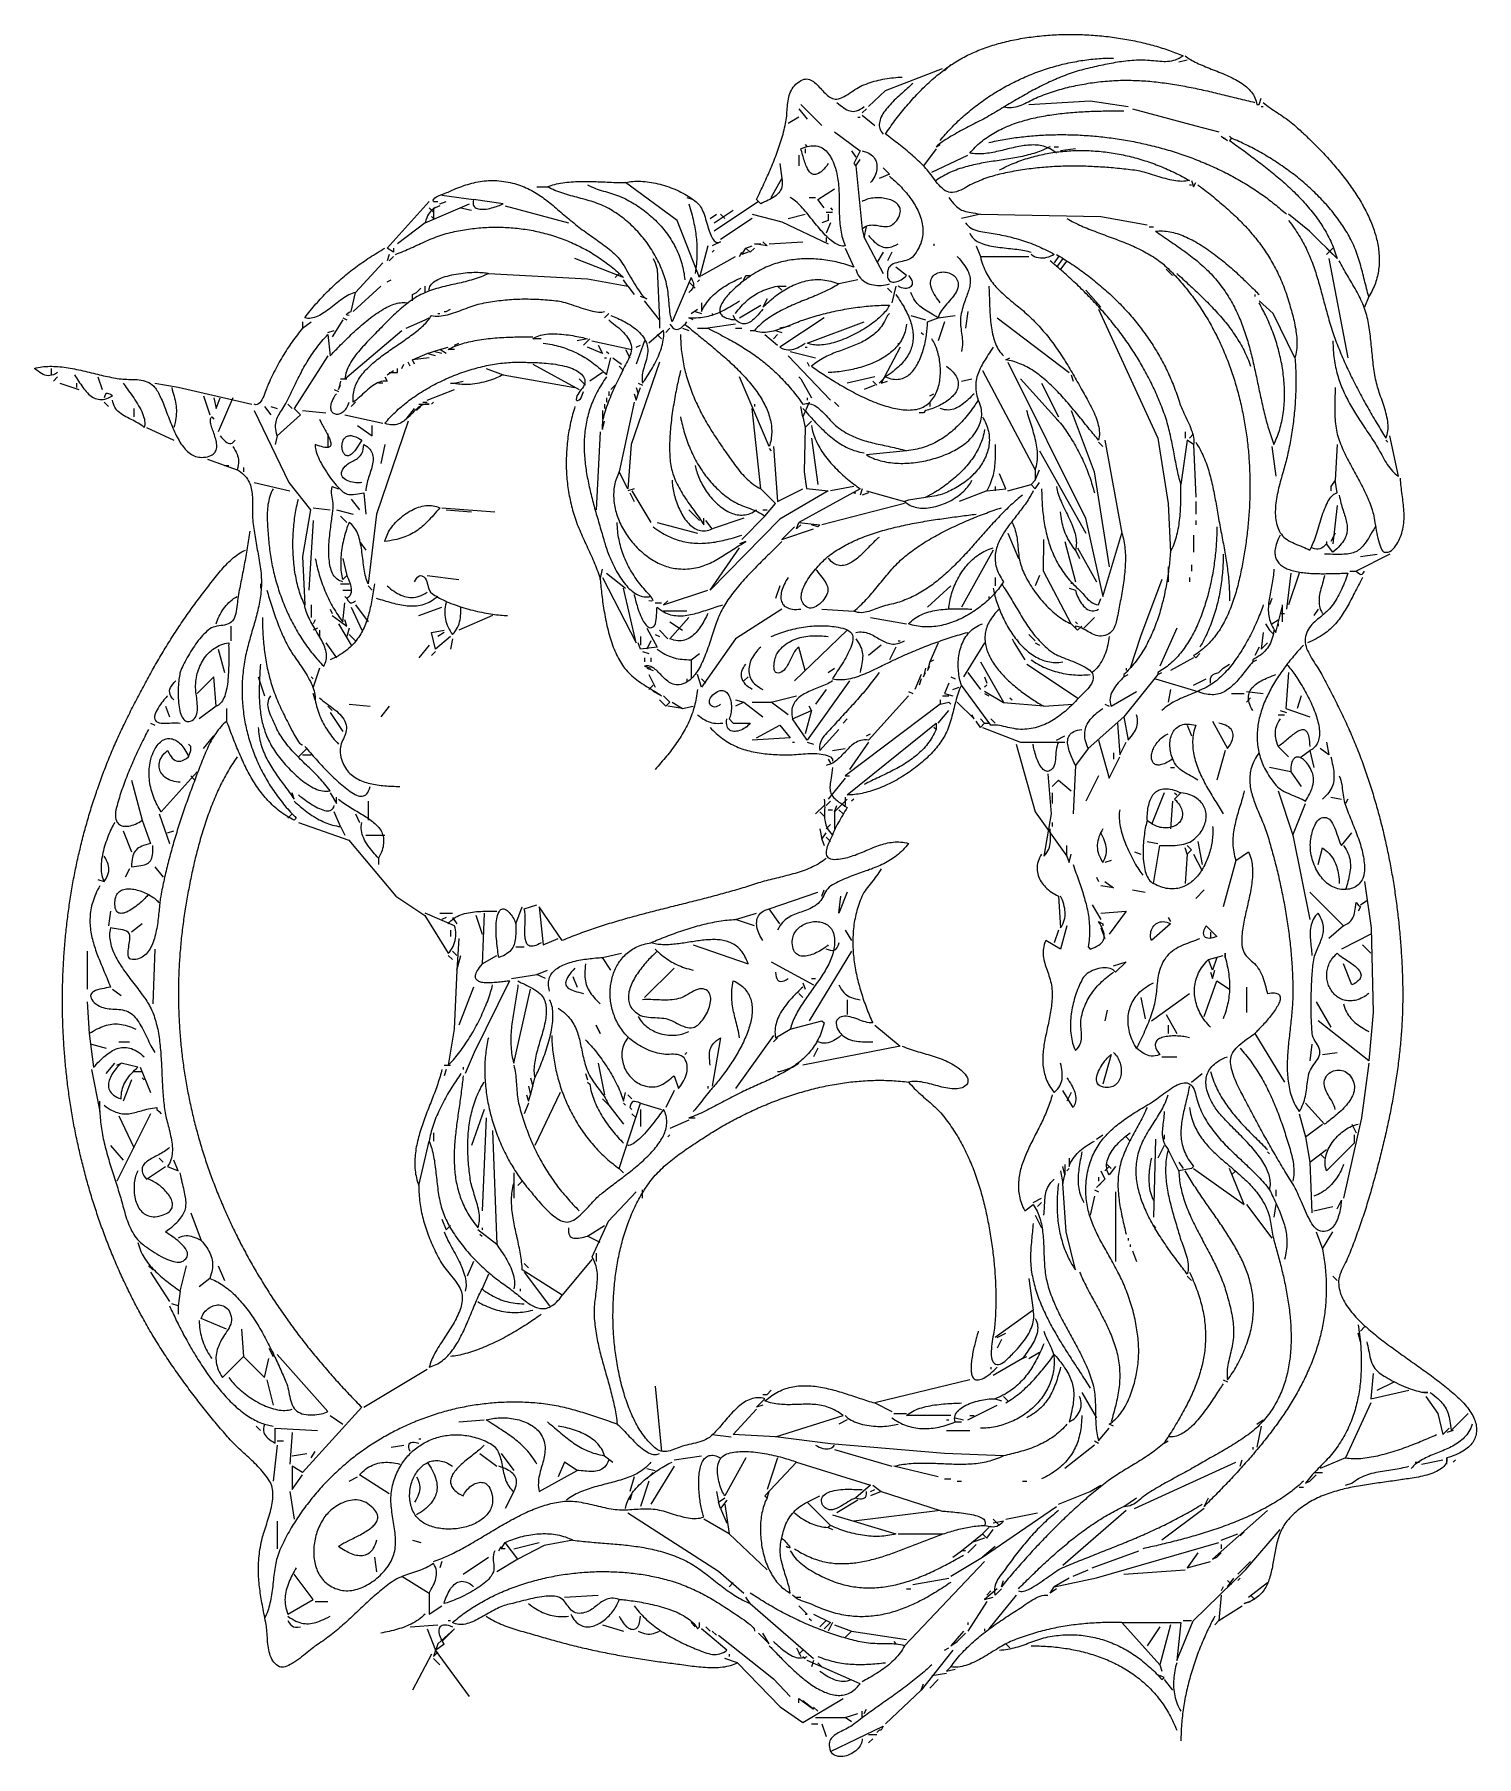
# Model space of a CAD drawing. Header units: millimetres. Extents: x 39 to 722, y 30 to 846.
import ezdxf

# ---------------------------------------------------------------- set-up
doc = ezdxf.new("R2010")
doc.units = ezdxf.units.MM
doc.layers.add('0_0_0', color=3, linetype='Continuous')

msp = doc.modelspace()

# ---------------------------------------------------------------- linework, layer by layer
at = {"layer": '0_0_0'}
for points in [[(495.52, 781.34), (496.39, 781.79), (497.25, 782.23), (498.13, 782.65), (499, 783.06), (499.88, 783.46), (500.76, 783.85), (501.65, 784.22), (502.54, 784.59), (503.43, 784.94), (504.32, 785.29), (505.22, 785.62), (506.12, 785.94), (507.03, 786.25), (507.94, 786.55), (508.85, 786.84), (509.76, 787.11), (510.68, 787.38), (511.6, 787.63), (512.52, 787.87), (513.44, 788.11), (514.37, 788.33), (515.29, 788.54), (516.22, 788.74), (517.16, 788.93), (518.09, 789.11), (519.03, 789.28), (519.96, 789.44), (520.9, 789.58), (521.84, 789.72), (522.79, 789.85), (523.73, 789.96), (524.67, 790.07), (525.62, 790.16), (526.57, 790.25), (527.52, 790.32), (528.47, 790.39), (529.42, 790.44), (530.37, 790.49), (531.32, 790.52), (532.27, 790.55), (533.22, 790.56), (534.18, 790.57), (535.13, 790.56), (536.08, 790.54), (537.04, 790.52), (537.99, 790.49), (538.95, 790.44), (539.9, 790.39), (540.85, 790.32), (541.81, 790.25), (542.76, 790.17), (543.71, 790.08), (544.67, 789.98), (545.62, 789.86), (546.57, 789.74), (547.52, 789.61), (548.47, 789.48), (549.41, 789.33), (550.36, 789.17), (551.31, 789), (552.25, 788.83), (553.2, 788.64), (554.14, 788.45), (555.08, 788.25), (556.02, 788.04), (556.95, 787.82), (557.89, 787.59), (558.82, 787.35), (559.75, 787.1), (560.68, 786.85), (561.61, 786.58), (562.54, 786.31), (563.46, 786.03), (564.38, 785.74), (565.3, 785.44), (566.21, 785.14), (567.13, 784.82), (568.04, 784.5), (568.94, 784.17), (569.85, 783.83), (570.75, 783.48), (571.65, 783.12), (572.54, 782.76), (573.43, 782.39), (574.32, 782.01), (575.21, 781.62), (576.09, 781.22), (576.97, 780.82), (577.84, 780.4), (578.71, 779.98), (579.58, 779.56), (580.44, 779.12), (581.3, 778.68), (582.15, 778.22), (583, 777.77), (583.85, 777.3), (584.69, 776.83), (585.52, 776.34), (584.68, 776.16), (583.81, 776.03), (582.91, 775.96), (582, 775.94), (581.07, 775.98), (580.12, 776.05), (579.16, 776.17), (578.18, 776.32), (577.2, 776.51), (576.2, 776.73), (575.2, 776.97), (574.19, 777.23), (573.18, 777.52), (572.16, 777.81), (571.14, 778.12), (570.13, 778.43), (569.11, 778.75), (568.11, 779.06), (567.1, 779.37), (566.11, 779.67), (565.13, 779.95), (564.15, 780.22), (563.19, 780.47), (562.25, 780.7), (561.32, 780.9), (560.41, 781.06), (559.52, 781.19), (558.51, 781.31), (557.49, 781.43), (556.48, 781.55), (555.47, 781.67), (554.46, 781.78), (553.45, 781.88), (552.45, 781.99), (551.44, 782.09), (550.44, 782.18), (549.43, 782.27), (548.43, 782.36), (547.43, 782.44), (546.43, 782.52), (545.43, 782.6), (544.44, 782.67), (543.44, 782.73), (542.44, 782.79), (541.45, 782.85), (540.45, 782.9), (539.46, 782.95), (538.46, 782.99), (537.47, 783.03), (536.48, 783.06), (535.49, 783.09), (534.49, 783.11), (533.5, 783.13), (532.51, 783.14), (531.52, 783.15), (530.52, 783.15), (529.53, 783.15), (528.54, 783.14), (527.55, 783.12), (526.56, 783.1), (525.56, 783.07), (524.57, 783.04), (523.58, 783), (522.58, 782.96), (521.59, 782.91), (520.59, 782.85), (519.59, 782.79), (518.6, 782.72), (517.6, 782.64), (516.6, 782.56), (515.6, 782.47), (514.6, 782.38), (513.6, 782.28), (512.6, 782.17), (511.59, 782.06), (510.59, 781.93), (509.58, 781.81), (508.57, 781.67), (507.56, 781.53), (506.55, 781.38), (505.54, 781.22), (504.52, 781.06), (503.47, 780.88), (502.43, 780.7), (501.41, 780.52), (500.41, 780.33), (499.42, 780.14), (498.45, 779.94), (497.49, 779.73), (496.55, 779.52), (495.61, 779.3), (494.68, 779.06), (493.75, 778.82), (492.83, 778.56), (491.92, 778.29), (491, 778.01), (490.08, 777.71), (489.16, 777.39), (488.24, 777.06), (487.31, 776.71), (486.38, 776.34), (485.43, 775.94), (484.47, 775.53), (483.51, 775.1), (482.52, 774.64), (481.75, 774.25), (480.92, 773.8), (480.04, 773.31), (479.13, 772.79), (478.18, 772.29), (477.21, 771.81), (476.24, 771.38), (475.26, 771.02), (474.3, 770.76), (473.35, 770.61), (472.44, 770.61), (471.56, 770.77), (470.73, 771.08), (469.92, 771.51), (469.14, 772.04), (468.38, 772.66), (467.65, 773.36), (466.94, 774.12), (466.25, 774.93), (465.59, 775.77), (464.94, 776.63), (464.31, 777.49), (463.69, 778.34), (463.09, 779.16), (462.5, 779.95), (461.92, 780.68), (461.35, 781.34), (460.68, 782.09), (459.99, 782.82), (459.29, 783.54), (458.58, 784.25), (457.87, 784.96), (457.14, 785.66), (456.41, 786.35), (455.67, 787.03), (454.92, 787.7), (454.17, 788.37), (453.41, 789.03), (452.64, 789.68), (451.87, 790.33), (451.09, 790.97), (450.31, 791.61), (449.52, 792.24), (448.73, 792.87), (447.94, 793.49), (447.14, 794.11), (446.35, 794.72), (445.54, 795.33), (444.74, 795.94), (443.94, 796.55), (443.13, 797.15), (442.33, 797.75), (441.52, 798.34), (442.07, 799.14), (442.62, 799.93), (443.18, 800.73), (443.74, 801.52), (444.32, 802.32), (444.9, 803.11), (445.48, 803.91), (446.08, 804.7), (446.68, 805.5), (447.28, 806.29), (447.9, 807.09), (448.52, 807.88), (449.15, 808.66), (449.78, 809.45), (450.42, 810.23), (451.07, 811.01), (451.72, 811.79), (452.38, 812.56), (453.05, 813.33), (453.72, 814.1), (454.4, 814.86), (455.09, 815.61), (455.78, 816.36), (456.48, 817.11), (457.18, 817.85), (457.89, 818.58), (458.61, 819.31), (459.33, 820.03), (460.05, 820.74), (460.79, 821.45), (461.52, 822.15), (462.27, 822.84), (463.02, 823.52), (463.77, 824.19), (464.53, 824.86), (465.3, 825.51), (466.07, 826.16), (466.85, 826.79), (467.63, 827.42), (468.42, 828.04), (469.21, 828.64), (470.01, 829.23), (470.81, 829.82), (471.62, 830.39), (472.43, 830.95), (473.25, 831.49), (474.07, 832.03), (474.9, 832.55), (475.73, 833.05), (476.56, 833.55), (477.32, 833.98), (478.09, 834.41), (478.87, 834.83), (479.66, 835.24), (480.46, 835.64), (481.26, 836.03), (482.07, 836.41), (482.89, 836.79), (483.72, 837.16), (484.56, 837.52), (485.4, 837.87), (486.26, 838.21), (487.11, 838.54), (487.98, 838.87), (488.85, 839.19), (489.73, 839.5), (490.62, 839.8), (491.51, 840.09), (492.41, 840.38), (493.32, 840.65), (494.23, 840.92), (495.15, 841.18), (496.07, 841.44), (497, 841.68), (497.94, 841.92), (498.88, 842.15), (499.82, 842.37), (500.77, 842.59), (501.73, 842.79), (502.69, 842.99), (503.65, 843.18), (504.62, 843.36), (505.59, 843.54), (506.56, 843.71), (507.54, 843.87), (508.53, 844.02), (509.51, 844.17), (510.51, 844.3), (511.5, 844.43), (512.49, 844.56), (513.49, 844.67), (514.5, 844.78), (515.5, 844.88), (516.51, 844.97), (517.52, 845.06), (518.53, 845.14), (519.54, 845.21), (520.55, 845.27), (521.57, 845.33), (522.59, 845.38), (523.61, 845.42), (524.63, 845.45), (525.65, 845.48), (526.67, 845.5), (527.69, 845.52), (528.71, 845.53), (529.74, 845.53), (530.76, 845.52), (531.78, 845.51), (532.81, 845.49), (533.83, 845.46), (534.85, 845.42), (535.87, 845.38), (536.89, 845.34), (537.91, 845.28), (538.93, 845.22), (539.95, 845.15), (540.96, 845.08), (541.98, 845), (542.99, 844.91), (544, 844.82), (545.01, 844.72), (546.01, 844.61), (547.01, 844.5), (548.01, 844.38), (549.01, 844.25), (550.01, 844.12), (551, 843.98), (551.99, 843.83), (552.97, 843.68), (553.95, 843.52), (554.93, 843.36), (555.91, 843.19), (556.88, 843.01), (557.84, 842.83), (558.8, 842.64), (559.76, 842.45), (560.71, 842.24), (561.66, 842.04), (562.6, 841.82), (563.54, 841.61), (564.47, 841.38), (565.4, 841.15), (566.32, 840.91), (567.23, 840.67), (568.14, 840.42), (569.04, 840.17), (569.94, 839.91), (570.83, 839.64), (571.71, 839.37), (572.59, 839.1), (573.46, 838.81), (574.32, 838.53), (575.18, 838.23), (576.03, 837.93), (576.87, 837.63), (577.7, 837.32), (578.52, 837), (579.34, 836.68), (580.15, 836.36), (580.95, 836.02), (581.74, 835.69), (582.52, 835.34), (581.6, 834.72), (580.68, 834.2), (579.76, 833.77), (578.84, 833.41), (577.93, 833.13), (577.02, 832.92), (576.11, 832.77), (575.19, 832.68), (574.27, 832.63), (573.35, 832.63), (572.42, 832.65), (571.48, 832.71), (570.53, 832.79), (569.58, 832.88), (568.61, 832.97), (567.62, 833.07), (566.62, 833.16), (565.61, 833.23), (564.58, 833.29), (563.52, 833.32), (562.48, 833.32), (561.44, 833.31), (560.42, 833.28), (559.4, 833.23), (558.38, 833.16), (557.37, 833.08), (556.37, 832.99), (555.37, 832.88), (554.38, 832.76), (553.39, 832.63), (552.4, 832.49), (551.42, 832.33), (550.44, 832.17), (549.45, 831.99), (548.47, 831.81), (547.49, 831.62), (546.51, 831.42), (545.52, 831.22), (544.53, 831.01), (543.54, 830.8), (542.55, 830.58), (541.55, 830.36), (540.55, 830.13), (539.54, 829.91), (538.52, 829.68), (537.49, 829.44), (536.46, 829.19), (535.44, 828.93), (534.43, 828.66), (533.43, 828.38), (532.44, 828.08), (531.46, 827.78), (530.48, 827.47), (529.52, 827.15), (528.56, 826.82), (527.61, 826.48), (526.66, 826.13), (525.73, 825.77), (524.8, 825.41), (523.87, 825.03), (522.96, 824.65), (522.04, 824.26), (521.14, 823.86), (520.23, 823.46), (519.34, 823.05), (518.44, 822.63), (517.56, 822.2), (516.67, 821.77), (515.79, 821.33), (514.91, 820.89), (514.04, 820.44), (513.17, 819.99), (512.3, 819.52), (511.43, 819.06), (510.57, 818.59), (509.7, 818.11), (508.84, 817.63), (507.98, 817.15), (507.12, 816.66), (506.26, 816.17), (505.4, 815.67), (504.54, 815.17), (503.68, 814.67), (502.82, 814.17), (501.96, 813.66), (501.09, 813.15), (500.23, 812.63), (499.36, 812.12), (498.49, 811.6), (497.62, 811.08), (496.75, 810.56), (495.87, 810.04), (494.99, 809.52), (494.1, 809), (493.22, 808.47), (492.32, 807.95), (491.43, 807.43), (490.52, 806.9), (489.68, 806.42), (488.83, 805.95), (487.97, 805.47), (487.1, 805), (486.22, 804.54), (485.33, 804.07), (484.43, 803.6), (483.53, 803.14), (482.63, 802.67), (481.72, 802.21), (480.82, 801.74), (479.91, 801.27), (479, 800.8), (478.1, 800.32), (477.19, 799.84), (476.3, 799.36), (475.4, 798.87), (474.52, 798.37), (473.64, 797.87), (472.77, 797.36), (471.91, 796.84), (471.06, 796.32), (470.22, 795.78), (469.4, 795.24), (468.59, 794.68), (467.8, 794.11), (467.02, 793.54), (466.26, 792.95), (465.52, 792.34), (467.52, 793.34)], [(467.52, 795.34), (468.14, 796.09), (468.75, 796.82), (469.38, 797.56), (470.02, 798.28), (470.66, 799), (471.31, 799.72), (471.97, 800.42), (472.63, 801.12), (473.3, 801.82), (473.98, 802.51), (474.67, 803.19), (475.36, 803.87), (476.06, 804.54), (476.77, 805.21), (477.48, 805.87), (478.2, 806.52), (478.93, 807.16), (479.66, 807.8), (480.4, 808.44), (481.15, 809.06), (481.9, 809.68), (482.66, 810.3), (483.42, 810.9), (484.19, 811.5), (484.97, 812.1), (485.75, 812.68), (486.54, 813.26), (487.33, 813.84), (488.13, 814.4), (488.93, 814.96), (489.74, 815.51), (490.56, 816.06), (491.37, 816.6), (492.2, 817.13), (493.03, 817.65), (493.86, 818.17), (494.7, 818.68), (495.55, 819.18), (496.4, 819.67), (497.25, 820.16), (498.11, 820.64), (498.97, 821.11), (499.83, 821.58), (500.7, 822.03), (501.58, 822.48), (502.46, 822.93), (503.34, 823.36), (504.23, 823.79), (505.12, 824.21), (506.01, 824.62), (506.91, 825.02), (507.81, 825.41), (508.71, 825.8), (509.62, 826.18), (510.53, 826.55), (511.44, 826.92), (512.36, 827.27), (513.28, 827.62), (514.2, 827.96), (515.13, 828.29), (516.05, 828.61), (516.98, 828.92), (517.92, 829.23), (518.85, 829.53), (519.79, 829.82), (520.73, 830.1), (521.67, 830.37), (522.61, 830.63), (523.56, 830.89), (524.51, 831.13), (525.46, 831.37), (526.41, 831.6), (527.36, 831.82), (528.32, 832.03), (529.27, 832.23), (530.23, 832.42), (531.19, 832.61), (532.15, 832.78), (533.11, 832.95), (534.07, 833.11), (535.03, 833.25), (536, 833.39), (536.96, 833.52), (537.93, 833.64), (538.89, 833.75), (539.86, 833.85), (540.82, 833.95), (541.79, 834.03), (542.76, 834.1), (543.72, 834.17), (544.69, 834.22), (545.66, 834.26), (546.63, 834.3), (547.59, 834.32), (548.56, 834.34), (549.52, 834.34)], [(584.52, 833.34), (580.52, 832.34)], [(583.52, 835.34), (584.11, 834.89), (584.73, 834.46), (585.38, 834.03), (586.06, 833.62), (586.76, 833.21), (587.5, 832.82), (588.26, 832.43), (589.04, 832.05), (589.84, 831.67), (590.67, 831.3), (591.51, 830.94), (592.36, 830.58), (593.23, 830.22), (594.11, 829.86), (595, 829.51), (595.89, 829.15), (596.8, 828.79), (597.7, 828.44), (598.61, 828.07), (599.52, 827.71), (600.43, 827.34), (601.34, 826.96), (602.24, 826.58), (603.13, 826.19), (604.01, 825.8), (604.88, 825.39), (605.74, 824.98), (606.59, 824.55), (607.42, 824.11), (608.22, 823.66), (609.01, 823.2), (609.78, 822.72), (610.53, 822.22), (611.24, 821.71), (611.93, 821.18), (612.59, 820.64), (613.22, 820.07), (613.82, 819.49), (614.38, 818.88), (614.9, 818.25), (615.38, 817.6), (615.83, 816.93), (616.23, 816.23), (616.58, 815.51), (616.89, 814.76), (617.15, 813.98), (617.37, 813.18), (617.52, 812.34), (618.52, 812.34), (619.52, 815.34)], [(387.52, 768.34), (392.52, 777.34), (392.68, 776.22), (392.73, 775.18), (392.68, 774.22), (392.52, 773.34), (392.27, 772.52), (391.93, 771.77), (391.52, 771.08), (391.03, 770.44), (390.47, 769.85), (389.85, 769.3), (389.17, 768.78), (388.45, 768.3), (387.68, 767.85), (386.87, 767.41), (386.04, 766.99), (385.18, 766.58), (384.3, 766.17), (383.42, 765.76), (382.52, 765.34), (380.52, 767.34), (380.97, 768.28), (381.41, 769.21), (381.85, 770.15), (382.29, 771.08), (382.73, 772.01), (383.16, 772.93), (383.59, 773.86), (384.02, 774.79), (384.45, 775.71), (384.87, 776.64), (385.29, 777.56), (385.71, 778.49), (386.12, 779.41), (386.53, 780.34), (386.93, 781.27), (387.33, 782.2), (387.72, 783.13), (388.11, 784.06), (388.49, 784.99), (388.87, 785.93), (389.24, 786.86), (389.6, 787.8), (389.95, 788.75), (390.3, 789.69), (390.64, 790.64), (390.98, 791.59), (391.3, 792.55), (391.62, 793.5), (391.93, 794.47), (392.23, 795.43), (392.52, 796.4), (392.8, 797.38), (393.08, 798.36), (393.34, 799.35), (393.59, 800.34), (393.83, 801.33), (394.07, 802.34), (394.29, 803.34), (394.45, 804.21), (394.59, 805.09), (394.7, 805.97), (394.79, 806.87), (394.87, 807.77), (394.94, 808.68), (395.01, 809.59), (395.08, 810.5), (395.15, 811.41), (395.24, 812.31), (395.35, 813.2), (395.47, 814.09), (395.63, 814.96), (395.82, 815.82), (396.04, 816.66), (396.31, 817.49), (396.63, 818.29), (397, 819.07), (397.43, 819.82), (397.93, 820.55), (398.49, 821.25), (399.13, 821.91), (399.85, 822.54), (400.65, 823.13), (401.54, 823.68), (402.29, 824.05), (403.01, 824.29), (403.71, 824.42), (404.38, 824.44), (405.03, 824.36), (405.66, 824.19), (406.27, 823.94), (406.87, 823.62), (407.46, 823.23), (408.03, 822.79), (408.59, 822.3), (409.15, 821.77), (409.7, 821.21), (410.24, 820.63), (410.78, 820.04), (411.33, 819.44), (411.87, 818.84), (412.42, 818.25), (412.97, 817.69), (413.53, 817.16), (414.1, 816.66), (414.69, 816.21), (415.28, 815.81), (415.89, 815.47), (416.52, 815.21), (417.17, 815.03), (417.83, 814.93), (418.52, 814.93), (419.38, 815.06), (420.24, 815.31), (421.1, 815.66), (421.98, 816.09), (422.85, 816.58), (423.72, 817.13), (424.59, 817.71), (425.44, 818.3), (426.29, 818.89), (427.13, 819.45), (427.95, 819.98), (428.75, 820.45), (429.52, 820.85), (430.46, 821.28), (431.41, 821.68), (432.37, 822.05), (433.33, 822.41), (434.31, 822.74), (435.29, 823.05), (436.29, 823.34), (437.28, 823.6), (438.29, 823.85), (439.3, 824.08), (440.31, 824.28), (441.33, 824.47), (442.35, 824.64), (443.37, 824.79), (444.4, 824.93), (445.42, 825.04), (446.45, 825.14), (447.48, 825.23), (448.5, 825.29), (449.52, 825.34)], [(433.52, 811.34), (441.52, 818.93), (468.52, 829.34)], [(469.52, 828.34), (472.52, 831.34)], [(497.52, 811.34), (498.48, 811.11), (499.42, 810.97), (500.35, 810.92), (501.28, 810.95), (502.19, 811.05), (503.1, 811.22), (504, 811.45), (504.89, 811.73), (505.78, 812.05), (506.66, 812.41), (507.54, 812.8), (508.42, 813.22), (509.29, 813.65), (510.17, 814.08), (511.04, 814.52), (511.91, 814.95), (512.78, 815.37), (513.65, 815.77), (514.52, 816.14), (515.45, 816.51), (516.39, 816.86), (517.32, 817.21), (518.26, 817.55), (519.2, 817.88), (520.15, 818.2), (521.1, 818.51), (522.05, 818.81), (523, 819.1), (523.96, 819.38), (524.92, 819.65), (525.88, 819.91), (526.84, 820.16), (527.81, 820.41), (528.78, 820.64), (529.75, 820.87), (530.72, 821.08), (531.7, 821.29), (532.67, 821.49), (533.65, 821.69), (534.63, 821.87), (535.61, 822.05), (536.6, 822.21), (537.58, 822.37), (538.57, 822.53), (539.56, 822.67), (540.54, 822.81), (541.53, 822.94), (542.52, 823.06), (543.57, 823.18), (544.61, 823.29), (545.64, 823.39), (546.68, 823.47), (547.71, 823.55), (548.74, 823.62), (549.76, 823.68), (550.78, 823.73), (551.8, 823.77), (552.82, 823.8), (553.84, 823.82), (554.85, 823.83), (555.86, 823.83), (556.86, 823.83), (557.87, 823.81), (558.87, 823.79), (559.87, 823.76), (560.87, 823.72), (561.86, 823.67), (562.86, 823.62), (563.85, 823.56), (564.84, 823.49), (565.83, 823.41), (566.81, 823.33), (567.8, 823.24), (568.78, 823.14), (569.77, 823.04), (570.75, 822.92), (571.73, 822.81), (572.7, 822.68), (573.68, 822.56), (574.66, 822.42), (575.63, 822.28), (576.6, 822.13), (577.58, 821.98), (578.55, 821.83), (579.52, 821.66), (580.49, 821.5), (581.46, 821.33), (582.43, 821.15), (583.4, 820.97), (584.37, 820.78), (585.33, 820.6), (586.3, 820.4), (587.27, 820.21), (588.24, 820.01), (589.2, 819.8), (590.17, 819.6), (591.14, 819.39), (592.1, 819.17), (593.07, 818.96), (594.04, 818.74), (595.01, 818.52), (595.97, 818.3), (596.94, 818.07), (597.91, 817.84), (598.88, 817.61), (599.85, 817.38), (600.82, 817.15), (601.8, 816.92), (602.77, 816.68), (603.74, 816.44), (604.72, 816.21), (605.69, 815.97), (606.67, 815.73), (607.65, 815.49), (608.63, 815.25), (609.61, 815.01), (610.59, 814.77), (611.58, 814.53), (612.56, 814.29), (613.55, 814.06), (614.54, 813.82), (615.53, 813.58), (616.52, 813.34)], [(454.52, 822.34), (454.07, 821.9), (453.58, 821.44), (453.05, 820.95), (452.48, 820.44), (451.88, 819.91), (451.26, 819.35), (450.61, 818.78), (449.94, 818.19), (449.26, 817.58), (448.56, 816.96), (447.87, 816.32), (447.16, 815.67), (446.46, 815.01), (445.77, 814.33), (445.08, 813.65), (444.41, 812.95), (443.75, 812.25), (443.12, 811.54), (442.51, 810.83), (441.93, 810.11), (441.38, 809.39), (440.88, 808.67), (440.41, 807.94), (439.99, 807.22), (439.62, 806.5), (439.3, 805.78), (439.04, 805.06), (438.85, 804.35), (438.71, 803.64), (438.65, 802.94), (438.67, 802.25), (438.76, 801.57), (438.93, 800.9), (439.19, 800.24), (439.54, 799.59), (439.98, 798.96), (440.52, 798.34)], [(400.52, 810.34), (404.52, 805.34)], [(401.52, 812.34), (411.52, 802.34)], [(418.52, 813.34), (419.39, 812.62), (420.22, 811.94), (421.02, 811.32), (421.8, 810.76), (422.57, 810.27), (423.32, 809.85), (424.07, 809.52), (424.82, 809.28), (425.57, 809.13), (426.34, 809.09), (427.13, 809.16), (427.94, 809.34), (428.77, 809.64), (429.65, 810.07), (430.56, 810.64), (431.52, 811.34)], [(432.52, 810.34), (430.52, 808.34)], [(522.52, 789.34), (521.8, 789.92), (521.07, 790.45), (520.33, 790.92), (519.57, 791.34), (518.81, 791.71), (518.04, 792.03), (517.26, 792.31), (516.47, 792.55), (515.67, 792.74), (514.87, 792.9), (514.06, 793.02), (513.24, 793.1), (512.41, 793.15), (511.58, 793.17), (510.75, 793.16), (509.9, 793.13), (509.06, 793.07), (508.2, 792.98), (507.35, 792.87), (506.49, 792.75), (505.62, 792.6), (504.75, 792.44), (503.88, 792.27), (503.01, 792.08), (502.14, 791.89), (501.26, 791.69), (500.38, 791.48), (499.51, 791.27), (498.63, 791.05), (497.75, 790.84), (496.87, 790.62), (495.99, 790.42), (495.11, 790.21), (494.24, 790.02), (493.36, 789.83), (492.49, 789.66), (491.62, 789.5), (490.76, 789.35), (489.89, 789.23), (489.03, 789.12), (488.18, 789.03), (487.33, 788.97), (486.48, 788.93), (485.64, 788.92), (484.8, 788.94), (483.97, 788.99), (483.15, 789.07), (482.33, 789.19), (481.52, 789.34), (482.13, 790.05), (482.75, 790.74), (483.39, 791.42), (484.04, 792.08), (484.7, 792.72), (485.38, 793.35), (486.07, 793.96), (486.77, 794.55), (487.49, 795.13), (488.22, 795.69), (488.96, 796.24), (489.72, 796.78), (490.48, 797.29), (491.26, 797.8), (492.05, 798.29), (492.85, 798.77), (493.66, 799.23), (494.48, 799.68), (495.31, 800.11), (496.15, 800.53), (497, 800.94), (497.86, 801.34), (498.72, 801.72), (499.6, 802.09), (500.48, 802.45), (501.37, 802.8), (502.27, 803.13), (503.18, 803.46), (504.09, 803.77), (505.01, 804.07), (505.94, 804.36), (506.87, 804.64), (507.81, 804.91), (508.75, 805.16), (509.7, 805.41), (510.65, 805.65), (511.61, 805.88), (512.57, 806.1), (513.54, 806.3), (514.51, 806.5), (515.48, 806.7), (516.45, 806.88), (517.43, 807.05), (518.41, 807.22), (519.4, 807.37), (520.38, 807.52), (521.37, 807.66), (522.36, 807.8), (523.34, 807.93), (524.33, 808.05), (525.32, 808.16), (526.31, 808.26), (527.3, 808.36), (528.29, 808.46), (529.28, 808.54), (530.26, 808.63), (531.25, 808.7), (532.23, 808.77), (533.21, 808.84), (534.19, 808.9), (535.17, 808.95), (536.14, 809), (537.11, 809.05), (538.08, 809.09), (539.04, 809.13), (540, 809.16), (540.95, 809.19), (541.9, 809.22), (542.85, 809.24), (543.79, 809.26), (544.72, 809.28), (545.65, 809.29), (546.57, 809.31), (547.48, 809.32), (548.39, 809.32), (549.29, 809.33), (550.18, 809.34), (551.07, 809.34), (551.94, 809.34), (552.81, 809.34), (553.67, 809.34), (554.52, 809.34)], [(509.52, 812.34), (538.52, 814.06), (556.52, 811.34)], [(558.52, 810.34), (588.52, 802.18), (599.52, 799.34)], [(620.52, 813.34), (621.3, 812.67), (622.09, 812.02), (622.9, 811.4), (623.72, 810.79), (624.55, 810.21), (625.39, 809.63), (626.24, 809.06), (627.09, 808.5), (627.94, 807.95), (628.79, 807.39), (629.63, 806.83), (630.47, 806.26), (631.31, 805.67), (632.13, 805.08), (632.94, 804.46), (633.74, 803.82), (634.52, 803.16), (635.08, 802.67), (635.64, 802.18), (636.2, 801.68), (636.77, 801.16), (637.35, 800.64), (637.93, 800.11), (638.52, 799.57), (639.11, 799.03), (639.71, 798.47), (640.31, 797.91), (640.92, 797.34), (641.53, 796.76), (642.14, 796.17), (642.75, 795.58), (643.37, 794.97), (643.99, 794.36), (644.61, 793.75), (645.24, 793.12), (645.86, 792.49), (646.49, 791.85), (647.12, 791.21), (647.74, 790.56), (648.37, 789.9), (649, 789.23), (649.63, 788.56), (650.26, 787.88), (650.88, 787.2), (651.51, 786.51), (652.13, 785.81), (652.76, 785.11), (653.38, 784.4), (653.99, 783.69), (654.61, 782.97), (655.22, 782.24), (655.83, 781.51), (656.43, 780.78), (657.03, 780.04), (657.63, 779.3), (658.22, 778.55), (658.81, 777.79), (659.39, 777.04), (659.97, 776.27), (660.54, 775.51), (661.11, 774.73), (661.66, 773.96), (662.22, 773.18), (662.76, 772.4), (663.3, 771.61), (663.83, 770.82), (664.35, 770.03), (664.87, 769.23), (665.37, 768.43), (665.87, 767.63), (666.36, 766.82), (666.84, 766.01), (667.31, 765.2), (667.77, 764.38), (668.22, 763.57), (668.66, 762.75), (669.08, 761.93), (669.5, 761.1), (669.91, 760.28), (670.3, 759.45), (670.68, 758.62), (671.05, 757.79), (671.41, 756.95), (671.75, 756.12), (672.08, 755.28), (672.4, 754.45), (672.7, 753.61), (672.99, 752.77), (673.26, 751.93), (673.52, 751.09), (673.77, 750.25), (674, 749.41), (674.21, 748.57), (674.41, 747.72), (674.59, 746.88), (674.76, 746.04), (674.9, 745.2), (675.03, 744.36), (675.15, 743.51), (675.24, 742.67), (675.32, 741.83), (675.38, 740.99), (675.42, 740.15), (675.44, 739.31), (675.45, 738.48), (675.43, 737.64), (675.39, 736.81), (675.34, 735.97), (675.26, 735.14), (675.16, 734.31), (675.04, 733.48), (674.9, 732.66), (674.74, 731.83), (674.55, 731.01), (674.35, 730.19), (674.12, 729.37), (673.87, 728.55), (673.59, 727.74), (673.29, 726.93), (672.97, 726.12), (672.63, 725.32), (672.26, 724.52), (671.86, 723.72), (671.44, 722.92), (671, 722.13), (670.52, 721.34), (670.23, 722.32), (669.95, 723.3), (669.68, 724.27), (669.42, 725.25), (669.17, 726.23), (668.91, 727.21), (668.67, 728.19), (668.42, 729.17), (668.18, 730.15), (667.94, 731.13), (667.7, 732.1), (667.45, 733.08), (667.2, 734.05), (666.94, 735.03), (666.68, 736), (666.41, 736.97), (666.13, 737.93), (665.84, 738.9), (665.53, 739.86), (665.21, 740.82), (664.88, 741.77), (664.53, 742.72), (664.17, 743.67), (663.78, 744.61), (663.38, 745.55), (662.95, 746.49), (662.5, 747.42), (662.03, 748.34), (661.58, 749.18), (661.13, 750.01), (660.66, 750.84), (660.17, 751.66), (659.68, 752.48), (659.18, 753.29), (658.66, 754.1), (658.14, 754.9), (657.6, 755.7), (657.05, 756.5), (656.5, 757.29), (655.93, 758.07), (655.35, 758.85), (654.77, 759.63), (654.17, 760.4), (653.57, 761.16), (652.95, 761.92), (652.33, 762.68), (651.69, 763.43), (651.05, 764.17), (650.4, 764.91), (649.74, 765.64), (649.08, 766.37), (648.4, 767.1), (647.72, 767.81), (647.03, 768.52), (646.33, 769.23), (645.63, 769.93), (644.92, 770.63), (644.2, 771.32), (643.47, 772), (642.74, 772.68), (642, 773.35), (641.25, 774.02), (640.5, 774.68), (639.74, 775.33), (638.98, 775.98), (638.21, 776.62), (637.43, 777.25), (636.65, 777.88), (635.86, 778.51), (635.07, 779.12), (634.28, 779.73), (633.48, 780.34), (632.67, 780.94), (631.86, 781.53), (631.05, 782.11), (630.23, 782.69), (629.41, 783.26), (628.58, 783.82), (627.76, 784.38), (626.92, 784.93), (626.09, 785.48), (625.25, 786.01), (624.41, 786.54), (623.57, 787.07), (622.72, 787.58), (621.87, 788.09), (621.02, 788.59), (620.17, 789.09), (619.31, 789.58), (618.46, 790.06), (617.6, 790.53), (616.74, 790.99), (615.88, 791.45), (615.02, 791.9), (614.15, 792.34), (613.29, 792.78), (612.43, 793.21), (611.57, 793.63), (610.7, 794.04), (609.84, 794.44), (608.97, 794.84), (608.11, 795.23), (607.25, 795.61), (606.39, 795.98), (605.52, 796.34), (604.52, 795.34), (605.28, 794.8), (606.03, 794.25), (606.79, 793.7), (607.55, 793.14), (608.32, 792.59), (609.09, 792.03), (609.86, 791.47), (610.63, 790.9), (611.41, 790.34), (612.19, 789.76), (612.97, 789.19), (613.75, 788.62), (614.53, 788.04), (615.31, 787.45), (616.1, 786.87), (616.88, 786.28), (617.66, 785.68), (618.45, 785.09), (619.23, 784.49), (620.01, 783.88), (620.79, 783.28), (621.57, 782.67), (622.35, 782.05), (623.13, 781.43), (623.9, 780.81), (624.67, 780.18), (625.44, 779.55), (626.21, 778.92), (626.97, 778.28), (627.73, 777.63), (628.49, 776.99), (629.24, 776.33), (629.99, 775.68), (630.74, 775.01), (631.48, 774.35), (632.21, 773.68), (632.94, 773), (633.67, 772.32), (634.38, 771.63), (635.1, 770.94), (635.8, 770.25), (636.5, 769.55), (637.2, 768.84), (637.88, 768.13), (638.56, 767.41), (639.24, 766.69), (639.9, 765.96), (640.56, 765.23), (641.2, 764.49), (641.84, 763.74), (642.47, 762.99), (643.1, 762.24), (643.71, 761.47), (644.31, 760.71), (644.9, 759.93), (645.49, 759.15), (646.06, 758.36), (646.62, 757.57), (647.17, 756.77), (647.71, 755.96), (648.24, 755.15), (648.76, 754.33), (649.26, 753.51), (649.76, 752.68), (650.24, 751.84), (650.71, 750.99), (651.16, 750.14), (651.6, 749.28), (652.03, 748.41), (652.45, 747.54), (652.85, 746.66), (653.24, 745.77), (653.61, 744.87), (653.97, 743.97), (654.31, 743.06), (654.64, 742.14), (654.95, 741.22), (655.24, 740.29), (655.52, 739.34), (642.48, 752.33), (632.52, 760.34)], [(619.52, 811.34), (620.52, 811.34)], [(400.52, 806.34), (395.52, 803.34)], [(417.52, 799.34), (429.52, 790.34), (426.52, 784.34), (427.52, 783.34), (429.52, 786.34)], [(428.52, 806.34), (429.52, 806.34)], [(430.52, 807.34), (436.52, 802.34)], [(414.52, 784.34), (413.76, 783.36), (413.04, 782.49), (412.35, 781.73), (411.69, 781.08), (411.07, 780.53), (410.47, 780.08), (409.91, 779.72), (409.37, 779.45), (408.86, 779.27), (408.37, 779.17), (407.91, 779.16), (407.48, 779.21), (407.06, 779.34), (406.67, 779.53), (406.3, 779.79), (405.94, 780.11), (405.61, 780.48), (405.29, 780.9), (404.98, 781.37), (404.7, 781.88), (404.42, 782.43), (404.16, 783.02), (403.9, 783.63), (403.66, 784.28), (403.43, 784.94), (403.2, 785.63), (402.98, 786.33), (402.77, 787.05), (402.56, 787.77), (402.35, 788.49), (402.14, 789.22), (401.94, 789.94), (401.73, 790.65), (401.52, 791.34), (402.56, 791.77), (403.56, 792.12), (404.53, 792.4), (405.45, 792.6), (406.34, 792.73), (407.19, 792.79), (408.01, 792.79), (408.8, 792.71), (409.55, 792.56), (410.27, 792.36), (410.96, 792.08), (411.62, 791.75), (412.25, 791.35), (412.85, 790.89), (413.43, 790.37), (413.97, 789.8), (414.5, 789.17), (414.99, 788.48), (415.47, 787.74), (415.91, 786.95), (416.34, 786.11), (416.75, 785.22), (417.13, 784.28), (417.49, 783.29), (417.84, 782.25), (418.11, 781.35), (418.36, 780.43), (418.57, 779.51), (418.76, 778.59), (418.93, 777.66), (419.07, 776.73), (419.19, 775.8), (419.29, 774.86), (419.38, 773.92), (419.45, 772.98), (419.5, 772.04), (419.55, 771.09), (419.58, 770.14), (419.6, 769.19), (419.62, 768.23), (419.63, 767.28), (419.64, 766.32), (419.65, 765.36), (419.66, 764.4), (419.66, 763.44), (419.68, 762.48), (419.69, 761.52), (419.72, 760.56), (419.75, 759.6), (419.8, 758.64), (419.85, 757.68), (419.93, 756.72), (420.01, 755.77), (420.12, 754.81), (420.24, 753.85), (420.39, 752.9), (420.56, 751.95), (420.75, 751), (420.97, 750.05), (421.22, 749.1), (421.49, 748.16), (421.8, 747.22), (422.15, 746.28), (422.52, 745.34), (421.86, 745.29), (421.19, 745.32), (420.52, 745.42), (419.85, 745.6), (419.18, 745.84), (418.51, 746.15), (417.83, 746.52), (417.15, 746.95), (416.47, 747.43), (415.79, 747.96), (415.11, 748.53), (414.43, 749.15), (413.75, 749.81), (413.07, 750.5), (412.39, 751.22), (411.71, 751.97), (411.02, 752.74), (410.34, 753.54), (409.66, 754.35), (408.98, 755.17), (408.31, 756.01), (407.63, 756.85), (406.96, 757.69), (406.28, 758.52), (405.61, 759.36), (404.94, 760.18), (404.28, 760.99), (403.61, 761.78), (402.95, 762.55), (402.29, 763.3), (401.63, 764.02), (400.98, 764.71), (400.33, 765.37), (399.69, 765.98), (399.05, 766.55), (398.41, 767.08), (397.78, 767.56), (397.15, 767.98), (396.52, 768.34)], [(403.52, 793.34), (404.52, 792.34)], [(403.52, 791.34), (403.52, 789.34)], [(465.52, 791.34), (459.52, 783.34)], [(519.52, 792.34), (518.7, 791.92), (517.87, 791.51), (517.03, 791.12), (516.18, 790.76), (515.33, 790.41), (514.47, 790.08), (513.6, 789.77), (512.73, 789.47), (511.85, 789.19), (510.97, 788.92), (510.08, 788.67), (509.19, 788.43), (508.29, 788.21), (507.39, 787.99), (506.49, 787.78), (505.58, 787.59), (504.66, 787.4), (503.74, 787.23), (502.82, 787.05), (501.9, 786.89), (500.97, 786.73), (500.05, 786.58), (499.12, 786.43), (498.18, 786.28), (497.25, 786.14), (496.31, 786), (495.38, 785.86), (494.44, 785.71), (493.5, 785.57), (492.56, 785.43), (491.63, 785.28), (490.69, 785.13), (489.75, 784.98), (488.81, 784.82), (487.88, 784.66), (486.94, 784.49), (486.01, 784.31), (485.08, 784.13), (484.15, 783.93), (483.22, 783.73), (482.29, 783.51), (481.37, 783.29), (480.45, 783.05), (479.54, 782.8), (478.62, 782.53), (477.71, 782.25), (476.81, 781.96), (475.91, 781.64), (475.01, 781.32), (474.12, 780.97), (473.23, 780.6), (472.35, 780.22), (471.48, 779.81), (470.61, 779.39), (469.74, 778.94), (468.89, 778.47), (468.03, 777.98), (467.19, 777.46), (466.35, 776.91), (465.52, 776.34)], [(490.52, 794.34), (491.41, 794.54), (492.3, 794.74), (493.2, 794.93), (494.1, 795.11), (495, 795.29), (495.9, 795.46), (496.81, 795.63), (497.72, 795.79), (498.63, 795.94), (499.55, 796.1), (500.46, 796.24), (501.38, 796.38), (502.31, 796.51), (503.23, 796.64), (504.16, 796.76), (505.09, 796.88), (506.02, 796.99), (506.96, 797.1), (507.89, 797.2), (508.83, 797.29), (509.77, 797.38), (510.71, 797.47), (511.66, 797.55), (512.61, 797.62), (513.55, 797.69), (514.5, 797.75), (515.46, 797.81), (516.41, 797.86), (517.37, 797.9), (518.32, 797.94), (519.28, 797.98), (520.24, 798.01), (521.2, 798.03), (522.16, 798.05), (523.13, 798.06), (524.09, 798.07), (525.06, 798.07), (526.03, 798.07), (526.99, 798.06), (527.96, 798.05), (528.93, 798.03), (529.9, 798), (530.88, 797.97), (531.85, 797.94), (532.82, 797.9), (533.79, 797.85), (534.77, 797.8), (535.74, 797.74), (536.72, 797.68), (537.69, 797.61), (538.67, 797.54), (539.65, 797.46), (540.62, 797.37), (541.6, 797.28), (542.58, 797.19), (543.55, 797.09), (544.53, 796.98), (545.5, 796.87), (546.48, 796.75), (547.46, 796.63), (548.43, 796.5), (549.41, 796.37), (550.38, 796.23), (551.36, 796.09), (552.33, 795.94), (553.31, 795.79), (554.28, 795.63), (555.25, 795.46), (556.23, 795.29), (557.2, 795.12), (558.17, 794.93), (559.14, 794.75), (560.11, 794.56), (561.07, 794.36), (562.04, 794.16), (563, 793.95), (563.97, 793.74), (564.93, 793.52), (565.89, 793.29), (566.85, 793.07), (567.81, 792.83), (568.77, 792.59), (569.73, 792.35), (570.68, 792.1), (571.63, 791.84), (572.58, 791.58), (573.53, 791.32), (574.48, 791.04), (575.43, 790.77), (576.37, 790.49), (577.31, 790.2), (578.25, 789.91), (579.19, 789.61), (580.13, 789.3), (581.06, 789), (581.99, 788.68), (582.92, 788.36), (583.85, 788.04), (584.77, 787.71), (585.69, 787.38), (586.61, 787.04), (587.53, 786.69), (588.44, 786.34), (589.35, 785.99), (590.26, 785.62), (591.16, 785.26), (592.07, 784.89), (592.97, 784.51), (593.86, 784.13), (594.75, 783.74), (595.64, 783.35), (596.53, 782.95), (597.42, 782.55), (598.3, 782.14), (599.17, 781.73), (600.05, 781.31), (600.92, 780.89), (601.78, 780.46), (602.65, 780.02), (603.51, 779.59), (604.36, 779.14), (605.21, 778.69), (606.06, 778.24), (606.91, 777.78), (607.75, 777.31), (608.58, 776.84), (609.41, 776.37), (610.24, 775.89), (611.07, 775.4), (611.89, 774.91), (612.7, 774.41), (613.51, 773.91), (614.32, 773.41), (615.12, 772.9), (615.92, 772.38), (616.71, 771.86), (617.5, 771.33), (618.28, 770.8), (619.06, 770.26), (619.84, 769.72), (620.61, 769.17), (621.37, 768.62), (622.13, 768.06), (622.88, 767.5), (623.63, 766.93), (624.38, 766.36), (625.12, 765.78), (625.85, 765.19), (626.58, 764.61), (627.3, 764.01), (628.02, 763.41), (628.73, 762.81), (629.44, 762.2), (630.14, 761.59), (630.83, 760.97), (631.52, 760.34)], [(521.52, 792.34), (523.52, 792.34)], [(531.52, 791.34), (524.52, 790.34)], [(600.52, 797.34), (603.52, 795.34)], [(601.52, 796.34), (602.52, 796.34)], [(604.52, 797.34), (605.52, 796.34)], [(391.52, 784.34), (392.52, 777.34)], [(400.52, 788.34), (400.52, 783.34)], [(425.52, 790.34), (427.52, 787.34)], [(427.52, 783.34), (430.52, 753.34), (431.18, 753.92), (431.84, 754.37), (432.51, 754.72), (433.18, 754.98), (433.86, 755.15), (434.54, 755.25), (435.22, 755.29), (435.9, 755.27), (436.58, 755.21), (437.26, 755.12), (437.95, 755.02), (438.63, 754.9), (439.3, 754.78), (439.98, 754.68), (440.64, 754.6), (441.31, 754.56), (441.97, 754.56), (442.62, 754.61), (443.26, 754.73), (443.9, 754.93), (444.52, 755.22), (445.14, 755.6), (445.74, 756.1), (446.34, 756.71), (446.92, 757.45), (447.45, 758.26), (447.88, 759.04), (448.2, 759.78), (448.44, 760.49), (448.58, 761.17), (448.63, 761.82), (448.6, 762.44), (448.5, 763.02), (448.32, 763.57), (448.07, 764.09), (447.75, 764.58), (447.38, 765.04), (446.94, 765.46), (446.46, 765.86), (445.93, 766.22), (445.35, 766.55), (444.73, 766.85), (444.08, 767.12), (443.39, 767.36), (442.68, 767.56), (441.94, 767.74), (441.19, 767.88), (440.42, 767.99), (439.64, 768.08), (438.86, 768.13), (438.07, 768.15), (437.29, 768.14), (436.51, 768.09), (435.75, 768.02), (435, 767.92), (434.27, 767.78), (433.56, 767.62), (432.88, 767.43), (432.23, 767.2), (431.62, 766.95), (431.05, 766.66), (430.52, 766.34)], [(430.52, 790.34), (431.57, 790.11), (432.52, 789.8), (433.38, 789.43), (434.16, 789), (434.86, 788.52), (435.47, 787.98), (436, 787.4), (436.45, 786.77), (436.82, 786.11), (437.11, 785.41), (437.33, 784.69), (437.47, 783.94), (437.54, 783.17), (437.54, 782.39), (437.46, 781.59), (437.32, 780.79), (437.11, 779.98), (436.84, 779.18), (436.5, 778.38), (436.1, 777.59), (435.63, 776.82), (435.11, 776.07), (434.52, 775.34)], [(463.52, 780.34), (480.52, 788.34)], [(227.52, 766.34), (227.39, 766.97), (227.64, 767.56), (228.19, 768.11), (228.97, 768.62), (229.91, 769.1), (230.95, 769.54), (231.99, 769.94), (232.99, 770.3), (233.86, 770.62), (234.52, 770.9), (235.41, 771.32), (236.3, 771.73), (237.21, 772.12), (238.12, 772.51), (239.04, 772.88), (239.97, 773.24), (240.91, 773.58), (241.85, 773.91), (242.81, 774.23), (243.76, 774.52), (244.72, 774.8), (245.69, 775.06), (246.66, 775.29), (247.64, 775.51), (248.62, 775.7), (249.6, 775.87), (250.59, 776.02), (251.58, 776.14), (252.57, 776.24), (253.56, 776.31), (254.55, 776.35), (255.55, 776.36), (256.54, 776.34), (257.53, 776.29), (258.52, 776.21), (259.66, 776.09), (260.76, 775.94), (261.84, 775.77), (262.89, 775.58), (263.91, 775.36), (264.91, 775.13), (265.88, 774.88), (266.84, 774.6), (267.77, 774.31), (268.68, 773.99), (269.57, 773.66), (270.44, 773.31), (271.3, 772.94), (272.14, 772.56), (272.96, 772.16), (273.77, 771.74), (274.57, 771.31), (275.35, 770.86), (276.12, 770.4), (276.89, 769.92), (277.64, 769.43), (278.38, 768.93), (279.12, 768.41), (279.85, 767.88), (280.58, 767.34), (281.3, 766.79), (282.02, 766.23), (282.73, 765.66), (283.45, 765.08), (284.17, 764.49), (284.88, 763.89), (285.6, 763.29), (286.32, 762.67), (287.05, 762.05), (287.78, 761.42), (288.51, 760.79), (289.26, 760.15), (290.01, 759.51), (290.77, 758.86), (291.54, 758.2), (292.32, 757.55), (293.12, 756.89), (293.93, 756.23), (294.75, 755.56), (295.58, 754.9), (296.39, 754.27), (297.19, 753.66), (298, 753.06), (298.81, 752.47), (299.61, 751.89), (300.42, 751.32), (301.23, 750.75), (302.04, 750.19), (302.85, 749.62), (303.65, 749.06), (304.46, 748.5), (305.26, 747.94), (306.06, 747.37), (306.85, 746.79), (307.64, 746.21), (308.43, 745.61), (309.21, 745.01), (309.99, 744.39), (310.76, 743.76), (311.53, 743.12), (312.29, 742.46), (313.04, 741.77), (313.79, 741.07), (314.52, 740.34), (315.01, 739.82), (315.52, 739.19), (316.05, 738.47), (316.61, 737.67), (317.18, 736.79), (317.78, 735.86), (318.38, 734.87), (319, 733.84), (319.63, 732.78), (320.26, 731.71), (320.89, 730.62), (321.53, 729.54), (322.16, 728.46), (322.79, 727.41), (323.4, 726.4), (324.01, 725.42), (324.6, 724.5), (325.18, 723.65), (325.74, 722.87), (326.27, 722.17), (326.78, 721.57), (327.27, 721.08), (327.72, 720.7), (328.14, 720.46), (328.52, 720.34), (325.52, 721.34)], [(349.52, 730.34), (340.52, 709.34), (340.26, 710.32), (340.03, 711.3), (339.83, 712.28), (339.66, 713.27), (339.52, 714.27), (339.39, 715.27), (339.28, 716.27), (339.18, 717.27), (339.09, 718.28), (339, 719.29), (338.91, 720.3), (338.82, 721.31), (338.71, 722.32), (338.59, 723.33), (338.46, 724.34), (338.3, 725.34), (338.11, 726.35), (337.89, 727.35), (337.64, 728.34), (337.37, 729.27), (337.09, 730.2), (336.79, 731.12), (336.47, 732.03), (336.14, 732.95), (335.79, 733.86), (335.42, 734.76), (335.04, 735.66), (334.64, 736.56), (334.22, 737.44), (333.79, 738.33), (333.34, 739.2), (332.88, 740.07), (332.4, 740.94), (331.9, 741.79), (331.4, 742.64), (330.87, 743.48), (330.34, 744.32), (329.79, 745.14), (329.22, 745.96), (328.65, 746.76), (328.06, 747.56), (327.45, 748.35), (326.84, 749.13), (326.21, 749.89), (325.57, 750.65), (324.91, 751.39), (324.25, 752.13), (323.57, 752.85), (322.88, 753.56), (322.18, 754.26), (321.47, 754.94), (320.75, 755.62), (320.02, 756.27), (319.28, 756.92), (318.53, 757.55), (317.77, 758.17), (317, 758.77), (316.22, 759.36), (315.43, 759.93), (314.63, 760.49), (313.83, 761.03), (313.01, 761.56), (312.19, 762.07), (311.36, 762.56), (310.52, 763.03), (309.63, 763.51), (308.72, 763.96), (307.81, 764.39), (306.88, 764.79), (305.95, 765.16), (305.01, 765.52), (304.07, 765.86), (303.12, 766.18), (302.17, 766.49), (301.21, 766.78), (300.25, 767.06), (299.29, 767.34), (298.32, 767.6), (297.36, 767.86), (296.39, 768.12), (295.43, 768.38), (294.46, 768.64), (293.5, 768.89), (292.54, 769.16), (291.59, 769.43), (290.64, 769.7), (289.69, 769.99), (288.75, 770.29), (287.82, 770.6), (286.89, 770.93), (285.97, 771.28), (285.06, 771.65), (284.16, 772.03), (283.27, 772.44), (282.39, 772.88), (281.52, 773.34), (282.34, 773.67), (283.18, 773.97), (284.05, 774.24), (284.94, 774.48), (285.85, 774.71), (286.78, 774.91), (287.74, 775.09), (288.71, 775.24), (289.7, 775.38), (290.7, 775.5), (291.72, 775.6), (292.75, 775.69), (293.79, 775.76), (294.84, 775.81), (295.9, 775.86), (296.96, 775.88), (298.03, 775.9), (299.11, 775.91), (300.19, 775.9), (301.27, 775.89), (302.35, 775.87), (303.43, 775.85), (304.51, 775.81), (305.58, 775.78), (306.65, 775.74), (307.71, 775.7), (308.76, 775.65), (309.8, 775.61), (310.83, 775.56), (311.85, 775.52), (312.86, 775.48), (313.85, 775.44), (314.82, 775.41), (315.78, 775.38), (316.71, 775.36), (317.63, 775.35), (318.52, 775.34)], [(357.52, 745.34), (353.52, 730.34), (342.9, 757.34), (318.52, 775.34), (319.35, 775.53), (320.19, 775.69), (321.06, 775.81), (321.96, 775.9), (322.88, 775.96), (323.81, 776), (324.77, 776), (325.73, 775.97), (326.72, 775.92), (327.71, 775.84), (328.72, 775.73), (329.73, 775.59), (330.75, 775.43), (331.78, 775.25), (332.81, 775.04), (333.84, 774.81), (334.87, 774.55), (335.89, 774.27), (336.91, 773.98), (337.93, 773.65), (338.94, 773.31), (339.94, 772.95), (340.93, 772.57), (341.9, 772.17), (342.86, 771.76), (343.8, 771.32), (344.73, 770.87), (345.63, 770.41), (346.51, 769.93), (347.37, 769.43), (348.2, 768.92), (349, 768.4), (349.77, 767.86), (350.52, 767.31), (351.22, 766.75), (351.9, 766.18), (352.54, 765.6), (353.13, 765), (353.59, 764.47), (354.02, 763.86), (354.42, 763.18), (354.8, 762.44), (355.15, 761.65), (355.49, 760.81), (355.81, 759.93), (356.11, 759.02), (356.41, 758.09), (356.69, 757.15), (356.97, 756.21), (357.25, 755.26), (357.53, 754.33), (357.8, 753.42), (358.09, 752.54), (358.38, 751.7), (358.69, 750.89), (359, 750.14), (359.34, 749.46), (359.69, 748.84), (360.06, 748.29), (360.46, 747.84), (360.89, 747.47), (361.34, 747.21), (361.83, 747.06), (362.36, 747.03), (362.92, 747.12), (363.52, 747.34), (359.52, 745.34)], [(440.52, 782.34), (443.52, 779.34), (438.52, 777.34)], [(443.52, 778.34), (444.14, 777.82), (444.77, 777.29), (445.39, 776.73), (446.02, 776.17), (446.64, 775.59), (447.26, 774.99), (447.88, 774.38), (448.5, 773.76), (449.11, 773.12), (449.72, 772.47), (450.32, 771.81), (450.9, 771.14), (451.48, 770.45), (452.05, 769.75), (452.61, 769.05), (453.15, 768.33), (453.67, 767.6), (454.18, 766.87), (454.68, 766.12), (455.15, 765.37), (455.61, 764.6), (456.04, 763.83), (456.46, 763.05), (456.85, 762.27), (457.21, 761.48), (457.55, 760.68), (457.87, 759.87), (458.15, 759.06), (458.41, 758.25), (458.63, 757.43), (458.83, 756.6), (458.99, 755.77), (459.12, 754.94), (459.21, 754.11), (459.26, 753.27), (459.28, 752.43), (459.26, 751.58), (459.2, 750.74), (459.1, 749.89), (458.96, 749.05), (458.77, 748.2), (458.54, 747.35), (458.26, 746.51), (457.93, 745.66), (457.56, 744.82), (457.13, 743.97), (456.66, 743.13), (456.13, 742.29), (455.55, 741.46), (454.92, 740.62), (454.36, 740.04), (453.71, 739.56), (452.98, 739.15), (452.19, 738.81), (451.34, 738.52), (450.46, 738.28), (449.56, 738.06), (448.65, 737.85), (447.76, 737.63), (446.89, 737.4), (446.06, 737.15), (445.29, 736.84), (444.59, 736.48), (443.98, 736.05), (443.47, 735.53), (443.08, 734.92), (442.82, 734.19), (442.59, 733.04), (442.49, 732.03), (442.5, 731.15), (442.62, 730.4), (442.84, 729.77), (443.14, 729.26), (443.52, 728.86), (443.98, 728.56), (444.49, 728.37), (445.06, 728.27), (445.66, 728.26), (446.3, 728.33), (446.97, 728.49), (447.65, 728.72), (448.33, 729.01), (449.02, 729.37), (449.68, 729.79), (450.33, 730.26), (450.95, 730.78), (451.52, 731.34), (446.52, 735.34)], [(586.52, 776.34), (587.52, 773.34), (588.52, 775.34)], [(231.52, 769.34), (246.52, 767.34), (246.34, 766.48), (246.29, 765.72), (246.36, 765.06), (246.53, 764.49), (246.82, 764.01), (247.19, 763.62), (247.66, 763.3), (248.2, 763.05), (248.8, 762.88), (249.47, 762.77), (250.18, 762.71), (250.94, 762.71), (251.73, 762.76), (252.54, 762.85), (253.37, 762.98), (254.21, 763.15), (255.04, 763.34), (255.86, 763.56), (256.66, 763.8), (257.42, 764.05), (258.16, 764.31), (258.84, 764.57), (259.47, 764.84), (260.03, 765.1), (260.52, 765.34), (246.52, 767.34)], [(276.52, 773.34), (281.52, 773.34)], [(300.52, 774.34), (301.41, 773.86), (302.32, 773.41), (303.24, 773.01), (304.17, 772.63), (305.11, 772.29), (306.05, 771.96), (307.01, 771.66), (307.97, 771.36), (308.94, 771.08), (309.9, 770.8), (310.87, 770.51), (311.84, 770.22), (312.8, 769.92), (313.76, 769.61), (314.71, 769.27), (315.66, 768.91), (316.6, 768.51), (317.52, 768.09), (318.39, 767.65), (319.25, 767.21), (320.11, 766.75), (320.96, 766.27), (321.8, 765.78), (322.63, 765.28), (323.46, 764.76), (324.28, 764.23), (325.09, 763.69), (325.89, 763.13), (326.68, 762.55), (327.46, 761.97), (328.23, 761.37), (328.99, 760.76), (329.74, 760.13), (330.47, 759.49), (331.2, 758.84), (331.92, 758.18), (332.62, 757.51), (333.31, 756.82), (333.98, 756.12), (334.65, 755.41), (335.3, 754.69), (335.93, 753.95), (336.55, 753.21), (337.16, 752.45), (337.75, 751.68), (338.32, 750.9), (338.88, 750.11), (339.42, 749.31), (339.95, 748.5), (340.46, 747.68), (340.95, 746.85), (341.43, 746.01), (341.88, 745.16), (342.32, 744.3), (342.74, 743.43), (343.14, 742.55), (343.52, 741.66), (343.88, 740.77), (344.22, 739.86), (344.54, 738.94), (344.84, 738.02), (345.12, 737.09), (345.37, 736.15), (345.61, 735.2), (345.82, 734.24), (346, 733.28), (346.17, 732.31), (346.31, 731.33), (346.43, 730.34), (346.52, 729.34)], [(347.52, 768.34), (350.52, 767.34)], [(405.52, 768.34), (408.52, 768.34)], [(412.52, 763.34), (409.52, 767.34), (417.52, 772.34)], [(471.52, 768.34), (472.35, 767.23), (473.12, 766.26), (473.84, 765.4), (474.52, 764.67), (475.17, 764.03), (475.8, 763.49), (476.42, 763.04), (477.04, 762.66), (477.67, 762.34), (478.32, 762.07), (478.99, 761.85), (479.7, 761.65), (480.46, 761.48), (481.27, 761.32), (482.15, 761.17), (483.11, 761), (484.15, 760.81), (485.28, 760.6), (486.52, 760.34), (477.52, 758.34)], [(585.52, 774.34), (586.52, 774.34)], [(589.52, 774.34), (590.37, 773.7), (591.21, 773.05), (592.05, 772.4), (592.87, 771.76), (593.69, 771.12), (594.51, 770.47), (595.32, 769.83), (596.12, 769.19), (596.91, 768.54), (597.7, 767.9), (598.48, 767.25), (599.25, 766.61), (600.02, 765.96), (600.78, 765.32), (601.54, 764.67), (602.28, 764.02), (603.02, 763.37), (603.76, 762.71), (604.48, 762.06), (605.2, 761.4), (605.92, 760.74), (606.62, 760.08), (607.32, 759.42), (608.01, 758.75), (608.7, 758.08), (609.38, 757.4), (610.05, 756.72), (610.71, 756.04), (611.37, 755.36), (612.02, 754.67), (612.66, 753.97), (613.29, 753.27), (613.92, 752.57), (614.54, 751.86), (615.15, 751.15), (615.76, 750.43), (616.36, 749.7), (616.95, 748.97), (617.53, 748.24), (618.11, 747.5), (618.68, 746.75), (619.24, 745.99), (619.79, 745.23), (620.34, 744.46), (620.88, 743.69), (621.41, 742.9), (621.93, 742.12), (622.45, 741.32), (622.96, 740.51), (623.46, 739.7), (623.95, 738.88), (624.44, 738.05), (624.91, 737.21), (625.38, 736.36), (625.85, 735.51), (626.3, 734.64), (626.75, 733.77), (627.19, 732.88), (627.62, 731.99), (628.04, 731.08), (628.45, 730.17), (628.86, 729.25), (629.26, 728.31), (629.65, 727.37), (630.03, 726.41), (630.41, 725.44), (630.77, 724.46), (631.13, 723.47), (631.48, 722.47), (631.83, 721.46), (632.16, 720.43), (632.49, 719.39), (632.8, 718.34), (633.07, 717.46), (633.33, 716.56), (633.59, 715.64), (633.85, 714.71), (634.11, 713.76), (634.37, 712.81), (634.61, 711.84), (634.85, 710.87), (635.08, 709.89), (635.3, 708.9), (635.5, 707.91), (635.69, 706.91), (635.86, 705.91), (636.01, 704.91), (636.14, 703.91), (636.25, 702.91), (636.34, 701.91), (636.4, 700.92), (636.43, 699.93), (636.44, 698.94), (636.41, 697.97), (636.35, 697), (636.26, 696.05), (636.14, 695.1), (635.97, 694.17), (635.77, 693.25), (635.52, 692.34), (625.16, 713.34), (618.52, 719.34)], [(208.52, 742.34), (205.52, 744.34), (225.52, 766.34)], [(230.52, 764.34), (229.35, 763.86), (228.34, 763.37), (227.48, 762.86), (226.76, 762.32), (226.14, 761.74), (225.61, 761.09), (225.14, 760.36), (224.72, 759.54), (224.32, 758.6), (223.93, 757.55), (223.52, 756.34), (244.52, 765.34)], [(225.52, 763.34), (227.52, 761.34)], [(226.52, 759.34), (227.52, 758.34)], [(227.52, 766.34), (229.52, 766.34)], [(227.52, 763.34), (227.52, 758.34)], [(230.52, 765.34), (233.52, 766.34)], [(240.52, 763.34), (245.52, 762.34)], [(261.52, 764.34), (291.52, 756.34)], [(348.52, 765.34), (348.84, 764.22), (349.15, 763.12), (349.44, 762.05), (349.72, 760.99), (349.98, 759.96), (350.23, 758.95), (350.46, 757.96), (350.69, 756.98), (350.89, 756.01), (351.09, 755.06), (351.27, 754.11), (351.43, 753.18), (351.58, 752.25), (351.72, 751.32), (351.84, 750.4), (351.95, 749.48), (352.04, 748.56), (352.12, 747.64), (352.18, 746.71), (352.23, 745.78), (352.27, 744.84), (352.29, 743.89), (352.29, 742.93), (352.28, 741.96), (352.26, 740.97), (352.22, 739.97), (352.17, 738.95), (352.1, 737.91), (352.01, 736.84), (351.91, 735.76), (351.8, 734.65), (351.67, 733.51), (351.52, 732.34)], [(358.52, 758.34), (361.52, 760.34)], [(381.52, 766.34), (360.52, 752.34)], [(360.52, 756.34), (369.52, 762.34)], [(363.52, 760.34), (365.52, 758.34)], [(378.52, 760.34), (392.52, 756.82), (414.52, 746.34)], [(395.52, 758.34), (403.52, 760.34)], [(414.52, 760.34), (414.52, 757.34), (411.52, 756.34)], [(413.52, 761.34), (416.52, 761.34)], [(415.52, 763.34), (416.52, 762.34)], [(486.52, 760.34), (543.52, 759.25), (565.52, 755.34)], [(209.52, 741.34), (210.47, 741.7), (211.41, 742.06), (212.34, 742.43), (213.27, 742.82), (214.19, 743.21), (215.1, 743.61), (216.02, 744.01), (216.92, 744.42), (217.83, 744.83), (218.73, 745.25), (219.64, 745.66), (220.54, 746.08), (221.44, 746.49), (222.35, 746.9), (223.25, 747.3), (224.16, 747.71), (225.07, 748.1), (225.99, 748.49), (226.91, 748.87), (227.83, 749.24), (228.76, 749.59), (229.7, 749.94), (230.65, 750.27), (231.61, 750.59), (232.57, 750.89), (233.54, 751.18), (234.53, 751.44), (235.52, 751.69), (236.47, 751.91), (237.43, 752.12), (238.38, 752.32), (239.33, 752.51), (240.29, 752.69), (241.24, 752.86), (242.2, 753.02), (243.16, 753.17), (244.12, 753.31), (245.08, 753.44), (246.04, 753.56), (247, 753.68), (247.96, 753.78), (248.92, 753.87), (249.88, 753.95), (250.84, 754.02), (251.81, 754.08), (252.77, 754.13), (253.73, 754.18), (254.69, 754.21), (255.65, 754.23), (256.61, 754.24), (257.57, 754.25), (258.53, 754.24), (259.49, 754.22), (260.45, 754.19), (261.41, 754.16), (262.36, 754.11), (263.32, 754.05), (264.27, 753.98), (265.23, 753.91), (266.18, 753.82), (267.13, 753.72), (268.08, 753.62), (269.02, 753.5), (269.97, 753.37), (270.91, 753.24), (271.86, 753.09), (272.8, 752.93), (273.73, 752.77), (274.67, 752.59), (275.6, 752.4), (276.54, 752.21), (277.47, 752), (278.39, 751.79), (279.32, 751.56), (280.24, 751.32), (281.16, 751.08), (282.07, 750.82), (282.99, 750.55), (283.9, 750.28), (284.8, 749.99), (285.71, 749.7), (286.61, 749.39), (287.5, 749.07), (288.4, 748.75), (289.29, 748.41), (290.18, 748.07), (291.06, 747.71), (291.94, 747.34), (292.81, 746.97), (293.68, 746.58), (294.55, 746.19), (295.41, 745.78), (296.27, 745.37), (297.13, 744.94), (297.98, 744.5), (298.82, 744.06), (299.66, 743.6), (300.5, 743.14), (301.33, 742.66), (302.16, 742.17), (302.98, 741.68), (303.8, 741.17), (304.61, 740.66), (305.41, 740.13), (306.21, 739.59), (307.01, 739.05), (307.8, 738.49), (308.58, 737.92), (309.36, 737.35), (310.13, 736.76), (310.9, 736.17), (311.66, 735.56), (312.42, 734.94), (313.17, 734.32), (313.91, 733.68), (314.64, 733.03), (315.37, 732.38), (316.1, 731.71), (316.81, 731.03), (317.52, 730.34), (294.52, 739.34)], [(223.52, 756.34), (210.52, 746.34)], [(378.52, 758.34), (363.52, 748.34)], [(415.52, 756.34), (413.52, 751.34)], [(430.52, 753.34), (431.52, 749.34), (432.52, 754.34)], [(479.52, 756.34), (480.1, 755.53), (480.74, 754.82), (481.45, 754.22), (482.21, 753.7), (483.03, 753.27), (483.9, 752.91), (484.8, 752.61), (485.73, 752.36), (486.69, 752.15), (487.66, 751.98), (488.65, 751.84), (489.64, 751.71), (490.63, 751.58), (491.61, 751.45), (492.58, 751.31), (493.52, 751.15), (494.54, 750.95), (495.56, 750.74), (496.57, 750.53), (497.57, 750.31), (498.58, 750.08), (499.58, 749.84), (500.58, 749.6), (501.57, 749.34), (502.56, 749.08), (503.55, 748.8), (504.53, 748.52), (505.51, 748.22), (506.49, 747.92), (507.46, 747.6), (508.43, 747.28), (509.39, 746.94), (510.35, 746.59), (511.31, 746.23), (512.26, 745.85), (513.21, 745.46), (514.15, 745.06), (515.09, 744.65), (516.02, 744.22), (516.95, 743.78), (517.87, 743.32), (518.79, 742.85), (519.71, 742.36), (520.62, 741.86), (521.52, 741.34), (520.68, 740.87), (519.79, 740.45), (518.86, 740.1), (517.91, 739.83), (516.93, 739.64), (515.95, 739.54), (514.98, 739.55), (514.02, 739.66), (513.08, 739.88), (512.18, 740.24), (511.32, 740.72), (510.52, 741.34)], [(481.52, 751.34), (481.85, 750.66), (482.25, 750.02), (482.7, 749.44), (483.22, 748.89), (483.79, 748.39), (484.41, 747.94), (485.09, 747.52), (485.81, 747.13), (486.57, 746.78), (487.37, 746.46), (488.2, 746.18), (489.07, 745.91), (489.97, 745.68), (490.9, 745.47), (491.85, 745.27), (492.81, 745.1), (493.8, 744.94), (494.79, 744.8), (495.8, 744.67), (496.81, 744.54), (497.83, 744.43), (498.84, 744.32), (499.86, 744.21), (500.86, 744.11), (501.86, 744), (502.84, 743.89), (503.8, 743.77), (504.75, 743.64), (505.67, 743.51), (506.56, 743.36), (507.43, 743.19), (508.26, 743.01), (509.06, 742.81), (509.81, 742.59), (510.52, 742.34)], [(527.52, 758.34), (528.36, 757.87), (529.2, 757.41), (530.05, 756.96), (530.91, 756.52), (531.77, 756.09), (532.64, 755.68), (533.52, 755.27), (534.4, 754.87), (535.28, 754.48), (536.18, 754.1), (537.07, 753.72), (537.97, 753.35), (538.88, 752.99), (539.78, 752.63), (540.69, 752.28), (541.61, 751.93), (542.52, 751.58), (543.44, 751.24), (544.36, 750.89), (545.28, 750.55), (546.2, 750.21), (547.13, 749.87), (548.05, 749.53), (548.97, 749.19), (549.89, 748.85), (550.81, 748.5), (551.73, 748.16), (552.65, 747.8), (553.57, 747.45), (554.48, 747.09), (555.39, 746.72), (556.3, 746.35), (557.2, 745.97), (558.1, 745.58), (559, 745.19), (559.89, 744.79), (560.77, 744.37), (561.65, 743.95), (562.53, 743.52), (563.4, 743.08), (564.26, 742.62), (565.11, 742.15), (565.96, 741.67), (566.8, 741.18), (567.64, 740.67), (568.46, 740.15), (569.28, 739.61), (570.08, 739.05), (570.88, 738.48), (571.67, 737.89), (572.45, 737.28), (573.21, 736.66), (573.97, 736.01), (574.72, 735.35), (575.45, 734.66), (576.17, 733.95), (576.86, 733.26), (577.54, 732.56), (578.21, 731.85), (578.88, 731.14), (579.54, 730.43), (580.19, 729.71), (580.84, 728.99), (581.48, 728.26), (582.11, 727.52), (582.74, 726.78), (583.35, 726.04), (583.97, 725.29), (584.57, 724.54), (585.17, 723.79), (585.76, 723.02), (586.35, 722.26), (586.93, 721.49), (587.5, 720.72), (588.07, 719.94), (588.63, 719.16), (589.18, 718.37), (589.73, 717.58), (590.27, 716.79), (590.8, 715.99), (591.33, 715.18), (591.85, 714.38), (592.36, 713.57), (592.87, 712.76), (593.37, 711.94), (593.87, 711.12), (594.35, 710.29), (594.84, 709.46), (595.31, 708.63), (595.78, 707.8), (596.24, 706.96), (596.7, 706.11), (597.15, 705.27), (597.59, 704.42), (598.03, 703.57), (598.46, 702.71), (598.89, 701.85), (599.31, 700.99), (599.72, 700.13), (600.13, 699.26), (600.53, 698.39), (600.92, 697.51), (601.31, 696.64), (601.69, 695.76), (602.07, 694.88), (602.44, 693.99), (602.8, 693.1), (603.16, 692.21), (603.51, 691.32), (603.86, 690.42), (604.2, 689.52), (604.53, 688.62), (604.86, 687.72), (605.18, 686.81), (605.5, 685.91), (605.81, 685), (606.11, 684.08), (606.41, 683.17), (606.7, 682.25), (606.99, 681.33), (607.27, 680.41), (607.54, 679.49), (607.81, 678.56), (608.07, 677.64), (608.33, 676.71), (608.58, 675.78), (608.83, 674.84), (609.07, 673.91), (609.3, 672.97), (609.53, 672.04), (609.75, 671.1), (609.97, 670.16), (610.18, 669.21), (610.39, 668.27), (610.59, 667.33), (610.78, 666.38), (610.97, 665.43), (611.16, 664.48), (611.33, 663.53), (611.51, 662.58), (611.67, 661.63), (611.84, 660.67), (611.99, 659.72), (612.14, 658.76), (612.29, 657.81), (612.43, 656.85), (612.56, 655.89), (612.69, 654.93), (612.81, 653.97), (612.93, 653.01), (613.04, 652.05), (613.15, 651.09), (613.25, 650.12), (613.35, 649.16), (613.44, 648.2), (613.53, 647.23), (613.61, 646.27), (613.68, 645.3), (613.75, 644.34), (613.82, 643.37), (613.88, 642.41), (613.93, 641.44), (613.98, 640.47), (614.03, 639.51), (614.07, 638.54), (614.1, 637.58), (614.13, 636.61), (614.15, 635.64), (614.17, 634.68), (614.19, 633.71), (614.2, 632.75), (614.2, 631.78), (614.2, 630.82), (614.19, 629.85), (614.18, 628.89), (614.17, 627.93), (614.14, 626.97), (614.12, 626), (614.09, 625.04), (614.05, 624.08), (614.01, 623.12), (613.97, 622.16), (613.92, 621.2), (613.86, 620.25), (613.8, 619.29), (613.74, 618.33), (613.67, 617.38), (613.59, 616.42), (613.51, 615.47), (613.43, 614.52), (613.34, 613.57), (613.25, 612.62), (613.15, 611.67), (613.05, 610.73), (612.94, 609.78), (612.83, 608.84), (612.71, 607.9), (612.59, 606.95), (612.47, 606.02), (612.34, 605.08), (612.2, 604.14), (612.06, 603.21), (611.92, 602.28), (611.77, 601.34), (611.62, 600.43), (611.47, 599.51), (611.31, 598.58), (611.15, 597.65), (610.99, 596.71), (610.82, 595.77), (610.65, 594.83), (610.48, 593.89), (610.29, 592.94), (610.11, 591.99), (609.92, 591.04), (609.72, 590.09), (609.51, 589.14), (609.3, 588.19), (609.09, 587.24), (608.86, 586.28), (608.63, 585.33), (608.39, 584.39), (608.14, 583.44), (607.89, 582.49), (607.62, 581.55), (607.35, 580.61), (607.07, 579.68), (606.77, 578.75), (606.47, 577.82), (606.16, 576.9), (605.84, 575.98), (605.51, 575.07), (605.16, 574.16), (604.81, 573.27), (604.44, 572.37), (604.07, 571.49), (603.68, 570.61), (603.27, 569.74), (602.86, 568.88), (602.43, 568.03), (601.99, 567.19), (601.54, 566.36), (601.07, 565.53), (600.59, 564.72), (600.09, 563.92), (599.58, 563.13), (599.05, 562.35), (598.51, 561.59), (597.95, 560.83), (597.38, 560.1), (596.79, 559.37), (596.18, 558.66), (595.56, 557.96), (594.92, 557.28), (594.26, 556.61), (593.59, 555.95), (592.9, 555.32), (592.19, 554.7), (591.46, 554.09), (590.71, 553.51), (589.94, 552.94), (589.16, 552.39), (588.35, 551.86), (587.52, 551.34), (588.52, 550.34), (590.52, 552.34)], [(566.52, 754.34), (568.52, 754.34)], [(569.52, 752.34), (570.35, 752.43), (571.18, 752.47), (572.01, 752.49), (572.85, 752.47), (573.7, 752.41), (574.55, 752.32), (575.4, 752.21), (576.26, 752.06), (577.13, 751.88), (577.99, 751.67), (578.86, 751.43), (579.74, 751.17), (580.61, 750.88), (581.49, 750.57), (582.37, 750.23), (583.25, 749.87), (584.13, 749.48), (585.01, 749.07), (585.89, 748.64), (586.77, 748.19), (587.65, 747.73), (588.53, 747.24), (589.41, 746.73), (590.29, 746.21), (591.16, 745.68), (592.03, 745.12), (592.9, 744.55), (593.77, 743.97), (594.63, 743.38), (595.48, 742.78), (596.34, 742.16), (597.19, 741.53), (598.03, 740.9), (598.87, 740.26), (599.7, 739.61), (600.52, 738.95), (601.34, 738.28), (602.15, 737.62), (602.96, 736.94), (603.75, 736.27), (604.54, 735.59), (605.32, 734.91), (606.09, 734.23), (606.85, 733.55), (607.6, 732.88), (608.34, 732.2), (609.07, 731.53), (609.79, 730.86), (610.5, 730.19), (611.2, 729.53), (611.88, 728.88), (612.56, 728.23), (613.22, 727.59), (613.86, 726.96), (614.5, 726.34), (615.12, 725.73), (615.72, 725.13), (616.31, 724.55), (616.89, 723.98), (617.45, 723.42), (618, 722.87), (618.52, 722.34)], [(569.52, 752.34), (570.37, 751.75), (571.21, 751.15), (572.05, 750.56), (572.89, 749.98), (573.73, 749.4), (574.57, 748.82), (575.4, 748.25), (576.24, 747.67), (577.07, 747.1), (577.9, 746.53), (578.73, 745.96), (579.55, 745.39), (580.37, 744.81), (581.19, 744.24), (582.01, 743.66), (582.82, 743.08), (583.63, 742.49), (584.43, 741.9), (585.23, 741.3), (586.02, 740.7), (586.81, 740.09), (587.59, 739.48), (588.37, 738.86), (589.14, 738.23), (589.9, 737.59), (590.66, 736.94), (591.42, 736.28), (592.16, 735.61), (592.9, 734.93), (593.63, 734.23), (594.36, 733.53), (595.07, 732.81), (595.78, 732.07), (596.48, 731.32), (597.17, 730.56), (597.85, 729.78), (598.53, 728.99), (599.19, 728.17), (599.84, 727.34), (600.47, 726.52), (601.08, 725.69), (601.68, 724.86), (602.26, 724.03), (602.82, 723.19), (603.37, 722.34), (603.91, 721.49), (604.43, 720.64), (604.93, 719.79), (605.42, 718.93), (605.9, 718.07), (606.37, 717.2), (606.82, 716.33), (607.26, 715.46), (607.69, 714.58), (608.1, 713.7), (608.51, 712.82), (608.9, 711.94), (609.28, 711.05), (609.66, 710.16), (610.02, 709.26), (610.37, 708.37), (610.71, 707.47), (611.04, 706.57), (611.37, 705.66), (611.68, 704.76), (611.99, 703.85), (612.28, 702.93), (612.57, 702.02), (612.86, 701.11), (613.13, 700.19), (613.4, 699.27), (613.66, 698.35), (613.92, 697.42), (614.17, 696.5), (614.42, 695.57), (614.66, 694.64), (614.89, 693.71), (615.12, 692.78), (615.35, 691.84), (615.57, 690.91), (615.79, 689.97), (616, 689.03), (616.21, 688.09), (616.42, 687.16), (616.63, 686.21), (616.84, 685.27), (617.04, 684.33), (617.24, 683.39), (617.44, 682.44), (617.64, 681.5), (617.84, 680.55), (618.04, 679.61), (618.24, 678.66), (618.44, 677.71), (618.64, 676.77), (618.84, 675.82), (619.04, 674.87), (619.25, 673.92), (619.46, 672.98), (619.67, 672.03), (619.88, 671.08), (620.09, 670.13), (620.31, 669.19), (620.53, 668.24), (620.76, 667.29), (620.99, 666.35), (621.23, 665.4), (621.47, 664.46), (621.71, 663.52), (621.96, 662.57), (622.22, 661.63), (622.48, 660.69), (622.75, 659.75), (623.03, 658.81), (623.31, 657.87), (623.6, 656.94), (623.9, 656), (624.21, 655.07), (624.52, 654.13), (624.85, 653.2), (625.18, 652.27), (625.52, 651.34), (625.93, 652.2), (626.32, 653.07), (626.7, 653.94), (627.05, 654.83), (627.38, 655.71), (627.7, 656.61), (628, 657.51), (628.29, 658.42), (628.55, 659.34), (628.8, 660.26), (629.03, 661.19), (629.25, 662.13), (629.45, 663.06), (629.63, 664.01), (629.79, 664.96), (629.95, 665.91), (630.08, 666.87), (630.2, 667.83), (630.3, 668.8), (630.39, 669.76), (630.46, 670.74), (630.52, 671.71), (630.57, 672.69), (630.59, 673.67), (630.61, 674.65), (630.61, 675.63), (630.6, 676.62), (630.57, 677.61), (630.53, 678.59), (630.48, 679.58), (630.41, 680.57), (630.33, 681.56), (630.24, 682.55), (630.13, 683.54), (630.01, 684.53), (629.88, 685.52), (629.74, 686.5), (629.58, 687.49), (629.42, 688.47), (629.24, 689.46), (629.05, 690.44), (628.85, 691.41), (628.64, 692.39), (628.42, 693.36), (628.18, 694.33), (627.94, 695.3), (627.68, 696.26), (627.42, 697.22), (627.15, 698.17), (626.86, 699.12), (626.57, 700.06), (626.27, 701), (625.96, 701.94), (625.63, 702.87), (625.31, 703.79), (624.97, 704.71), (624.62, 705.62), (624.26, 706.52), (623.9, 707.42), (623.53, 708.31), (623.15, 709.19), (622.76, 710.07), (622.37, 710.94), (621.97, 711.79), (621.56, 712.65), (621.15, 713.49), (620.73, 714.32), (620.3, 715.15), (619.86, 715.96), (619.42, 716.76), (618.98, 717.56), (618.52, 718.34)], [(632.52, 757.34), (633.21, 756.47), (633.87, 755.59), (634.51, 754.72), (635.13, 753.85), (635.73, 752.97), (636.31, 752.1), (636.87, 751.23), (637.42, 750.35), (637.95, 749.48), (638.46, 748.6), (638.95, 747.73), (639.43, 746.85), (639.89, 745.98), (640.33, 745.1), (640.77, 744.23), (641.19, 743.35), (641.59, 742.47), (641.98, 741.59), (642.36, 740.71), (642.73, 739.82), (643.09, 738.94), (643.44, 738.05), (643.77, 737.17), (644.1, 736.28), (644.42, 735.39), (644.73, 734.49), (645.03, 733.6), (645.33, 732.7), (645.62, 731.8), (645.9, 730.9), (646.17, 730), (646.45, 729.09), (646.71, 728.19), (646.98, 727.27), (647.24, 726.36), (647.49, 725.44), (647.75, 724.52), (648, 723.6), (648.25, 722.67), (648.5, 721.74), (648.75, 720.81), (649, 719.88), (649.25, 718.94), (649.5, 717.99), (649.76, 717.05), (650.02, 716.09), (650.28, 715.14), (650.54, 714.18), (650.81, 713.22), (651.08, 712.25), (651.36, 711.28), (651.64, 710.3), (651.93, 709.32), (652.23, 708.34), (652.53, 707.34), (652.85, 706.35), (653.17, 705.35), (653.5, 704.34), (653.8, 703.43), (654.12, 702.52), (654.44, 701.61), (654.77, 700.7), (655.11, 699.78), (655.46, 698.87), (655.81, 697.95), (656.17, 697.03), (656.54, 696.11), (656.91, 695.2), (657.29, 694.28), (657.68, 693.36), (658.08, 692.44), (658.48, 691.52), (658.88, 690.6), (659.29, 689.68), (659.71, 688.76), (660.14, 687.84), (660.56, 686.92), (661, 686), (661.44, 685.08), (661.88, 684.17), (662.33, 683.25), (662.78, 682.34), (663.24, 681.42), (663.7, 680.51), (664.16, 679.6), (664.63, 678.69), (665.1, 677.78), (665.58, 676.88), (666.06, 675.97), (666.54, 675.07), (667.02, 674.17), (667.51, 673.27), (668, 672.38), (668.49, 671.49), (668.98, 670.6), (669.48, 669.71), (669.98, 668.83), (670.48, 667.94), (670.98, 667.07), (671.48, 666.19), (671.98, 665.32), (672.48, 664.45), (672.99, 663.59), (673.49, 662.73), (674, 661.87), (674.5, 661.02), (675.01, 660.17), (675.51, 659.32), (676.01, 658.48), (676.52, 657.64), (677.02, 656.81), (677.52, 655.98), (678.02, 655.16), (678.52, 654.34), (678.88, 655.15), (679.16, 655.99), (679.37, 656.85), (679.52, 657.73), (679.6, 658.63), (679.64, 659.54), (679.62, 660.48), (679.55, 661.42), (679.44, 662.38), (679.29, 663.35), (679.1, 664.32), (678.88, 665.3), (678.63, 666.28), (678.36, 667.27), (678.07, 668.26), (677.76, 669.24), (677.44, 670.22), (677.11, 671.19), (676.78, 672.16), (676.44, 673.11), (676.11, 674.05), (675.78, 674.98), (675.47, 675.89), (675.17, 676.79), (674.89, 677.66), (674.64, 678.52), (674.41, 679.34), (674.16, 680.31), (673.94, 681.29), (673.73, 682.28), (673.53, 683.27), (673.35, 684.26), (673.18, 685.27), (673.03, 686.27), (672.88, 687.28), (672.75, 688.3), (672.62, 689.32), (672.51, 690.34), (672.39, 691.36), (672.29, 692.39), (672.18, 693.42), (672.08, 694.44), (671.99, 695.47), (671.89, 696.5), (671.79, 697.53), (671.69, 698.55), (671.59, 699.58), (671.48, 700.6), (671.37, 701.61), (671.26, 702.63), (671.13, 703.64), (671, 704.65), (670.86, 705.65), (670.7, 706.64), (670.54, 707.63), (670.36, 708.62), (670.17, 709.59), (669.96, 710.56), (669.74, 711.52), (669.5, 712.47), (669.24, 713.41), (668.96, 714.34), (668.66, 715.26), (668.34, 716.18), (667.98, 717.1), (667.61, 718.01), (667.21, 718.91), (666.79, 719.82), (666.36, 720.72), (665.91, 721.62), (665.44, 722.52), (664.96, 723.41), (664.47, 724.3), (663.97, 725.19), (663.47, 726.08), (662.96, 726.97), (662.44, 727.85), (661.92, 728.73), (661.4, 729.61), (660.88, 730.49), (660.36, 731.37), (659.85, 732.24), (659.34, 733.12), (658.84, 733.99), (658.35, 734.86), (657.88, 735.74), (657.41, 736.61), (656.96, 737.48), (656.52, 738.34)], [(187.52, 712.34), (186.6, 712.58), (186.26, 712.86), (186.4, 713.17), (186.89, 713.53), (187.64, 713.92), (188.52, 714.34), (190.52, 723.34), (189.74, 723.13), (188.96, 722.85), (188.17, 722.52), (187.39, 722.13), (186.62, 721.7), (185.84, 721.23), (185.06, 720.73), (184.28, 720.19), (183.51, 719.63), (182.74, 719.06), (181.96, 718.46), (181.19, 717.86), (180.42, 717.25), (179.65, 716.64), (178.87, 716.04), (178.1, 715.44), (177.33, 714.87), (176.56, 714.31), (175.79, 713.79), (175.02, 713.29), (174.25, 712.83), (173.48, 712.41), (172.71, 712.04), (171.94, 711.71), (171.17, 711.45), (170.39, 711.25), (169.62, 711.11), (168.85, 711.05), (168.07, 711.06), (167.3, 711.16), (166.52, 711.34), (167.19, 712.2), (167.85, 713.04), (168.52, 713.87), (169.18, 714.69), (169.85, 715.5), (170.52, 716.3), (171.19, 717.09), (171.87, 717.87), (172.54, 718.64), (173.22, 719.4), (173.9, 720.15), (174.59, 720.89), (175.28, 721.63), (175.97, 722.35), (176.66, 723.07), (177.36, 723.77), (178.06, 724.47), (178.76, 725.17), (179.47, 725.85), (180.19, 726.53), (180.91, 727.19), (181.63, 727.86), (182.36, 728.51), (183.09, 729.16), (183.83, 729.8), (184.57, 730.44), (185.32, 731.07), (186.08, 731.69), (186.84, 732.31), (187.6, 732.92), (188.38, 733.53), (189.16, 734.13), (189.94, 734.73), (190.74, 735.32), (191.54, 735.91), (192.35, 736.5), (193.16, 737.08), (193.98, 737.65), (194.82, 738.22), (195.65, 738.79), (196.5, 739.36), (197.36, 739.92), (198.22, 740.48), (199.09, 741.04), (199.98, 741.6), (200.87, 742.15), (201.77, 742.7), (202.68, 743.25), (203.6, 743.8), (204.52, 744.34)], [(208.52, 744.34), (208.52, 742.34)], [(360.52, 743.34), (359.52, 742.34)], [(422.52, 744.34), (426.52, 735.34), (425.61, 735.66), (424.69, 735.97), (423.77, 736.26), (422.84, 736.54), (421.91, 736.81), (420.98, 737.07), (420.04, 737.31), (419.1, 737.54), (418.16, 737.76), (417.21, 737.96), (416.26, 738.15), (415.31, 738.32), (414.35, 738.48), (413.39, 738.63), (412.44, 738.76), (411.48, 738.88), (410.52, 738.98), (409.55, 739.06), (408.59, 739.14), (407.63, 739.19), (406.66, 739.23), (405.7, 739.25), (404.74, 739.26), (403.77, 739.25), (402.81, 739.22), (401.85, 739.18), (400.89, 739.12), (399.93, 739.04), (398.97, 738.94), (398.02, 738.83), (397.07, 738.7), (396.11, 738.55), (395.17, 738.38), (394.22, 738.19), (393.28, 737.98), (392.34, 737.76), (391.4, 737.51), (390.47, 737.25), (389.54, 736.96), (388.62, 736.66), (387.7, 736.33), (386.78, 735.99), (385.87, 735.62), (384.97, 735.23), (384.07, 734.83), (383.17, 734.4), (382.28, 733.95), (381.4, 733.48), (380.52, 732.98), (380.11, 732.73), (379.66, 732.46), (379.19, 732.17), (378.7, 731.85), (378.19, 731.51), (377.66, 731.15), (377.11, 730.77), (376.54, 730.37), (375.97, 729.96), (375.38, 729.53), (374.79, 729.08), (374.19, 728.62), (373.58, 728.15), (372.98, 727.66), (372.37, 727.16), (371.77, 726.66), (371.17, 726.14), (370.57, 725.61), (369.98, 725.08), (369.41, 724.55), (368.84, 724), (368.29, 723.46), (367.76, 722.91), (367.24, 722.36), (366.75, 721.81), (366.27, 721.26), (365.83, 720.71), (365.41, 720.17), (365.01, 719.62), (364.65, 719.09), (364.32, 718.56), (364.03, 718.03), (363.77, 717.51), (363.55, 717.01), (363.37, 716.51), (363.24, 716.02), (363.15, 715.55), (363.11, 715.09), (363.11, 714.64), (363.17, 714.21), (363.28, 713.79), (363.45, 713.39), (363.67, 713.01), (363.96, 712.65), (364.3, 712.31), (364.71, 711.99), (365.19, 711.7), (365.73, 711.42), (366.34, 711.18), (367.03, 710.95), (367.79, 710.76), (368.62, 710.59), (369.53, 710.45), (370.52, 710.34), (369.52, 712.34)], [(372.52, 740.34), (373.52, 742.34)], [(376.52, 742.34), (373.52, 741.34), (375.52, 744.34)], [(379.52, 744.34), (377.52, 742.34), (375.52, 744.34), (378.52, 745.34)], [(383.52, 747.34), (385.52, 745.34), (379.52, 746.34), (382.52, 746.34)], [(386.52, 746.34), (402.52, 747.34)], [(413.52, 749.34), (413.52, 747.34)], [(431.52, 749.34), (440.52, 732.34)], [(433.52, 750.34), (434.22, 749.52), (434.92, 748.75), (435.6, 748.04), (436.29, 747.37), (436.98, 746.77), (437.67, 746.24), (438.37, 745.77), (439.08, 745.37), (439.81, 745.06), (440.55, 744.82), (441.32, 744.67), (442.1, 744.61), (442.92, 744.64), (443.77, 744.77), (444.65, 745), (445.57, 745.34), (446.52, 745.78), (447.52, 746.34)], [(440.52, 742.34), (437.52, 737.34)], [(444.52, 742.34), (442.52, 738.34)], [(464.52, 746.34), (464.52, 745.34)], [(484.52, 745.34), (486.52, 740.34), (509.52, 740.34)], [(650.52, 744.34), (653.52, 741.34)], [(653.52, 744.34), (650.52, 741.34)], [(203.52, 737.34), (190.52, 723.34)], [(206.52, 741.34), (205.52, 738.34)], [(208.52, 740.34), (206.52, 738.34)], [(333.52, 734.34), (334.52, 710.34), (327.52, 719.34)], [(331.52, 739.34), (332.52, 737.34)], [(332.52, 737.34), (333.52, 734.34)], [(354.52, 731.34), (370.52, 740.34)], [(427.52, 734.34), (427.83, 733.35), (428.21, 732.43), (428.66, 731.58), (429.16, 730.81), (429.73, 730.11), (430.35, 729.47), (431.02, 728.91), (431.73, 728.41), (432.49, 727.98), (433.29, 727.61), (434.12, 727.3), (434.99, 727.06), (435.88, 726.87), (436.79, 726.74), (437.73, 726.67), (438.68, 726.65), (439.64, 726.69), (440.61, 726.78), (441.58, 726.92), (442.55, 727.11), (443.52, 727.34)], [(475.52, 740.34), (476.41, 739.39), (477.21, 738.47), (477.94, 737.58), (478.6, 736.73), (479.18, 735.91), (479.7, 735.12), (480.15, 734.35), (480.54, 733.6), (480.87, 732.88), (481.14, 732.17), (481.36, 731.49), (481.52, 730.81), (481.64, 730.15), (481.72, 729.5), (481.75, 728.86), (481.74, 728.23), (481.69, 727.6), (481.61, 726.96), (481.5, 726.33), (481.36, 725.7), (481.19, 725.06), (481, 724.41), (480.79, 723.76), (480.56, 723.09), (480.32, 722.41), (480.06, 721.71), (479.8, 721), (479.53, 720.26), (479.25, 719.5), (478.98, 718.72), (478.71, 717.9), (478.44, 717.06), (478.18, 716.19), (477.93, 715.29), (477.69, 714.34), (477.47, 713.36), (477.26, 712.34), (477.13, 711.4), (477.05, 710.47), (477.04, 709.55), (477.07, 708.63), (477.14, 707.72), (477.24, 706.82), (477.36, 705.91), (477.49, 705), (477.63, 704.09), (477.76, 703.17), (477.88, 702.25), (477.97, 701.31), (478.03, 700.36), (478.05, 699.4), (478.02, 698.42), (477.92, 697.42), (477.76, 696.39), (477.52, 695.34)], [(486.52, 740.34), (486.79, 739.25), (487.09, 738.19), (487.4, 737.17), (487.74, 736.19), (488.1, 735.24), (488.48, 734.32), (488.88, 733.44), (489.3, 732.58), (489.74, 731.76), (490.2, 730.96), (490.67, 730.18), (491.17, 729.43), (491.68, 728.71), (492.21, 728), (492.75, 727.31), (493.31, 726.64), (493.88, 725.99), (494.47, 725.35), (495.07, 724.72), (495.69, 724.11), (496.31, 723.5), (496.95, 722.91), (497.61, 722.32), (498.27, 721.73), (498.94, 721.15), (499.63, 720.57), (500.32, 719.99), (501.02, 719.41), (501.73, 718.83), (502.45, 718.24), (503.18, 717.65), (503.91, 717.05), (504.65, 716.44), (505.39, 715.82), (506.14, 715.19), (506.89, 714.55), (507.65, 713.89), (508.41, 713.21), (509.18, 712.51), (509.95, 711.8), (510.71, 711.06), (511.48, 710.31), (512.21, 709.57), (512.92, 708.83), (513.63, 708.09), (514.32, 707.34), (515, 706.59), (515.67, 705.83), (516.33, 705.06), (516.98, 704.29), (517.62, 703.52), (518.25, 702.74), (518.88, 701.96), (519.49, 701.17), (520.1, 700.38), (520.7, 699.58), (521.29, 698.78), (521.87, 697.97), (522.45, 697.16), (523.02, 696.35), (523.58, 695.53), (524.14, 694.71), (524.69, 693.88), (525.23, 693.05), (525.77, 692.21), (526.31, 691.37), (526.84, 690.53), (527.36, 689.68), (527.89, 688.83), (528.4, 687.98), (528.92, 687.12), (529.43, 686.26), (529.94, 685.39), (530.44, 684.52), (530.95, 683.65), (531.45, 682.77), (531.95, 681.89), (532.44, 681.01), (532.94, 680.13), (533.43, 679.24), (533.93, 678.34), (534.34, 677.61), (534.77, 676.85), (535.22, 676.07), (535.68, 675.26), (536.15, 674.43), (536.63, 673.58), (537.12, 672.71), (537.61, 671.83), (538.09, 670.92), (538.57, 670.01), (539.05, 669.09), (539.51, 668.15), (539.95, 667.21), (540.38, 666.26), (540.78, 665.31), (541.16, 664.35), (541.51, 663.4), (541.83, 662.44), (542.11, 661.49), (542.36, 660.54), (542.56, 659.6), (542.72, 658.67), (542.83, 657.75), (542.88, 656.84), (542.88, 655.94), (542.83, 655.06), (542.71, 654.19), (542.52, 653.34), (542, 653.95), (541.46, 654.58), (540.92, 655.22), (540.38, 655.88), (539.82, 656.55), (539.26, 657.23), (538.69, 657.93), (538.12, 658.64), (537.54, 659.36), (536.95, 660.09), (536.35, 660.83), (535.75, 661.58), (535.14, 662.33), (534.53, 663.09), (533.91, 663.86), (533.28, 664.63), (532.65, 665.41), (532.01, 666.19), (531.36, 666.98), (530.71, 667.76), (530.05, 668.55), (529.38, 669.33), (528.71, 670.12), (528.04, 670.9), (527.36, 671.69), (526.67, 672.47), (525.97, 673.24), (525.28, 674.01), (524.57, 674.77), (523.86, 675.53), (523.14, 676.28), (522.42, 677.02), (521.7, 677.76), (520.96, 678.48), (520.23, 679.19), (519.48, 679.89), (518.74, 680.58), (517.98, 681.26), (517.22, 681.92), (516.46, 682.57), (515.69, 683.2), (514.92, 683.81), (514.14, 684.41), (513.36, 684.99), (512.57, 685.55), (511.78, 686.09), (510.99, 686.61), (510.18, 687.1), (509.38, 687.58), (508.57, 688.03), (507.75, 688.46), (506.94, 688.86), (506.11, 689.24), (505.29, 689.59), (504.45, 689.91), (503.62, 690.21), (502.78, 690.48), (501.94, 690.71), (501.09, 690.92), (500.24, 691.09), (499.38, 691.24), (498.52, 691.34), (500.52, 692.34)], [(522.52, 741.34), (523.38, 740.84), (524.22, 740.32), (525.07, 739.8), (525.91, 739.28), (526.75, 738.75), (527.58, 738.22), (528.41, 737.68), (529.24, 737.14), (530.06, 736.59), (530.88, 736.04), (531.69, 735.48), (532.5, 734.92), (533.31, 734.35), (534.11, 733.78), (534.91, 733.2), (535.7, 732.62), (536.49, 732.03), (537.28, 731.44), (538.06, 730.84), (538.83, 730.24), (539.6, 729.63), (540.37, 729.02), (541.13, 728.4), (541.89, 727.78), (542.64, 727.16), (543.39, 726.52), (544.13, 725.89), (544.87, 725.25), (545.6, 724.6), (546.33, 723.95), (547.06, 723.29), (547.78, 722.63), (548.49, 721.97), (549.2, 721.3), (549.9, 720.62), (550.6, 719.94), (551.29, 719.26), (551.98, 718.57), (552.66, 717.87), (553.34, 717.17), (554.01, 716.47), (554.67, 715.76), (555.33, 715.05), (555.99, 714.33), (556.64, 713.61), (557.28, 712.88), (557.92, 712.14), (558.55, 711.41), (559.17, 710.66), (559.79, 709.92), (560.41, 709.16), (561.02, 708.41), (561.62, 707.64), (562.21, 706.88), (562.8, 706.11), (563.39, 705.33), (563.96, 704.55), (564.54, 703.76), (565.1, 702.97), (565.66, 702.18), (566.21, 701.38), (566.76, 700.57), (567.29, 699.76), (567.83, 698.95), (568.35, 698.13), (568.87, 697.3), (569.38, 696.47), (569.89, 695.64), (570.39, 694.8), (570.88, 693.96), (571.36, 693.11), (571.84, 692.26), (572.31, 691.4), (572.78, 690.54), (573.23, 689.67), (573.68, 688.8), (574.13, 687.92), (574.56, 687.04), (574.99, 686.16), (575.41, 685.27), (575.82, 684.37), (576.23, 683.47), (576.63, 682.57), (577.02, 681.66), (577.4, 680.74), (577.78, 679.82), (578.14, 678.9), (578.51, 677.97), (578.86, 677.04), (579.2, 676.1), (579.54, 675.16), (579.87, 674.21), (580.19, 673.26), (580.5, 672.31), (580.81, 671.34), (581.07, 670.55), (581.39, 669.72), (581.74, 668.86), (582.13, 667.97), (582.54, 667.06), (582.97, 666.12), (583.42, 665.17), (583.88, 664.2), (584.34, 663.22), (584.79, 662.24), (585.23, 661.25), (585.66, 660.27), (586.06, 659.29), (586.43, 658.32), (586.76, 657.37), (587.05, 656.43), (587.29, 655.51), (587.48, 654.61), (587.6, 653.74), (587.65, 652.91), (587.63, 652.11), (587.52, 651.34), (584.52, 653.34), (581.52, 632.34), (581.25, 633.3), (580.99, 634.25), (580.73, 635.21), (580.49, 636.18), (580.26, 637.14), (580.04, 638.11), (579.82, 639.07), (579.62, 640.05), (579.42, 641.02), (579.22, 641.99), (579.03, 642.97), (578.84, 643.94), (578.65, 644.92), (578.47, 645.9), (578.29, 646.88), (578.11, 647.85), (577.92, 648.83), (577.74, 649.81), (577.55, 650.79), (577.36, 651.77), (577.16, 652.75), (576.96, 653.73), (576.76, 654.7), (576.54, 655.68), (576.32, 656.66), (576.09, 657.63), (575.85, 658.6), (575.6, 659.57), (575.34, 660.54), (575.07, 661.5), (574.78, 662.47), (574.48, 663.43), (574.16, 664.39), (573.83, 665.34), (573.48, 666.32), (573.13, 667.29), (572.76, 668.25), (572.4, 669.21), (572.02, 670.16), (571.64, 671.11), (571.26, 672.05), (570.87, 672.98), (570.47, 673.92), (570.07, 674.84), (569.66, 675.77), (569.25, 676.68), (568.83, 677.6), (568.4, 678.5), (567.97, 679.41), (567.54, 680.31), (567.1, 681.2), (566.65, 682.09), (566.2, 682.97), (565.74, 683.85), (565.28, 684.73), (564.81, 685.6), (564.33, 686.46), (563.86, 687.33), (563.37, 688.18), (562.88, 689.04), (562.39, 689.88), (561.89, 690.73), (561.38, 691.57), (560.87, 692.41), (560.36, 693.24), (559.84, 694.07), (559.31, 694.89), (558.78, 695.71), (558.25, 696.53), (557.71, 697.34), (557.16, 698.15), (556.61, 698.95), (556.05, 699.75), (555.49, 700.55), (554.93, 701.34), (554.36, 702.13), (553.78, 702.91), (553.21, 703.69), (552.62, 704.47), (552.03, 705.25), (551.44, 706.02), (550.84, 706.79), (550.24, 707.55), (549.63, 708.31), (549.02, 709.07), (548.4, 709.82), (547.78, 710.57), (547.16, 711.32), (546.53, 712.06), (545.89, 712.8), (545.25, 713.54), (544.61, 714.28), (543.96, 715.01), (543.31, 715.74), (542.65, 716.46), (541.99, 717.19), (541.33, 717.91), (540.66, 718.62), (539.98, 719.34), (539.31, 720.05), (538.62, 720.76), (537.94, 721.46), (537.25, 722.17), (536.55, 722.87), (535.86, 723.56), (535.15, 724.26), (534.45, 724.95), (533.74, 725.64), (533.02, 726.33), (532.31, 727.02), (531.58, 727.7), (530.86, 728.38), (530.13, 729.06), (529.4, 729.74), (528.66, 730.41), (527.92, 731.08), (527.17, 731.75), (526.42, 732.42), (525.67, 733.09), (524.92, 733.75), (524.16, 734.41), (523.39, 735.07), (522.63, 735.73), (521.86, 736.39), (521.08, 737.04), (520.3, 737.69), (519.52, 738.34)], [(523.52, 740.34), (521.52, 737.34)], [(525.52, 739.34), (522.52, 735.34)], [(527.52, 738.34), (524.52, 734.34)], [(574.52, 734.34), (577.52, 731.34)], [(651.52, 739.34), (660.52, 692.34)], [(225.52, 724.34), (225.52, 724.97), (225.63, 725.57), (225.83, 726.14), (226.13, 726.69), (226.52, 727.21), (226.99, 727.71), (227.54, 728.18), (228.16, 728.63), (228.84, 729.06), (229.59, 729.46), (230.4, 729.83), (231.26, 730.19), (232.16, 730.52), (233.1, 730.82), (234.08, 731.11), (235.09, 731.37), (236.13, 731.61), (237.19, 731.83), (238.26, 732.03), (239.33, 732.2), (240.42, 732.36), (241.5, 732.49), (242.57, 732.61), (243.64, 732.7), (244.68, 732.77), (245.7, 732.83), (246.7, 732.86), (247.66, 732.88), (248.58, 732.87), (249.46, 732.85), (250.29, 732.81), (251.07, 732.75), (251.79, 732.68), (252.44, 732.58), (253.02, 732.47), (253.52, 732.34), (252.67, 731.9), (251.8, 731.49), (250.91, 731.09), (250.02, 730.72), (249.11, 730.38), (248.2, 730.05), (247.28, 729.74), (246.34, 729.45), (245.4, 729.17), (244.46, 728.91), (243.5, 728.65), (242.55, 728.41), (241.58, 728.18), (240.62, 727.95), (239.65, 727.73), (238.67, 727.51), (237.7, 727.29), (236.72, 727.08), (235.75, 726.86), (234.77, 726.64), (233.8, 726.41), (232.82, 726.18), (231.85, 725.94), (230.89, 725.69), (229.92, 725.43), (228.97, 725.15), (228.01, 724.86), (227.07, 724.56), (226.13, 724.24), (225.2, 723.9), (224.27, 723.53), (223.36, 723.15), (222.46, 722.74), (221.56, 722.3), (220.71, 721.85), (219.86, 721.38), (219.02, 720.87), (218.18, 720.34), (217.35, 719.79), (216.52, 719.21), (215.7, 718.62), (214.88, 718), (214.07, 717.36), (213.27, 716.71), (212.47, 716.04), (211.67, 715.36), (210.89, 714.67), (210.1, 713.96), (209.33, 713.24), (208.56, 712.52), (207.8, 711.79), (207.04, 711.06), (206.29, 710.32), (205.55, 709.57), (204.82, 708.83), (204.09, 708.09), (203.37, 707.35), (202.66, 706.61), (201.95, 705.88), (201.25, 705.15), (200.56, 704.44), (199.88, 703.73), (199.2, 703.03), (198.54, 702.34), (197.92, 701.71), (197.29, 701.06), (196.64, 700.39), (195.97, 699.7), (195.3, 699), (194.62, 698.27), (193.94, 697.53), (193.27, 696.78), (192.59, 696.01), (191.93, 695.23), (191.28, 694.43), (190.65, 693.62), (190.04, 692.8), (189.45, 691.97), (188.88, 691.13), (188.35, 690.28), (187.85, 689.42), (187.39, 688.55), (186.97, 687.68), (186.6, 686.8), (186.27, 685.92), (186, 685.03), (185.78, 684.14), (185.62, 683.24), (185.52, 682.34), (212.52, 705.34)], [(202.52, 726.34), (189.52, 714.34)], [(205.52, 728.34), (207.52, 729.34)], [(223.52, 723.34), (223.52, 726.34)], [(253.52, 732.34), (300.52, 729.74), (319.52, 726.34), (317.52, 729.34)], [(315.52, 732.34), (313.52, 730.34)], [(319.52, 726.34), (322.52, 722.34)], [(349.52, 730.34), (350.09, 729.21), (350.47, 728.25), (350.66, 727.4), (350.65, 726.62), (350.43, 725.88), (350.01, 725.11), (349.38, 724.28), (348.52, 723.34)], [(348.52, 728.34), (351.52, 725.34)], [(353.52, 729.34), (352.52, 728.34)], [(354.52, 718.34), (354.52, 714.34), (354.96, 715.26), (355.43, 716.14), (355.93, 717), (356.46, 717.83), (357.02, 718.63), (357.6, 719.4), (358.22, 720.15), (358.86, 720.87), (359.52, 721.56), (360.21, 722.24), (360.92, 722.89), (361.65, 723.51), (362.4, 724.12), (363.17, 724.7), (363.96, 725.26), (364.77, 725.81), (365.59, 726.33), (366.42, 726.84), (367.28, 727.33), (368.14, 727.81), (369.01, 728.26), (369.9, 728.71), (370.79, 729.14), (371.7, 729.55), (372.61, 729.95), (373.52, 730.34)], [(370.52, 713.34), (371.21, 714.23), (371.88, 715.08), (372.56, 715.89), (373.23, 716.66), (373.9, 717.39), (374.57, 718.09), (375.24, 718.75), (375.92, 719.38), (376.61, 719.98), (377.31, 720.55), (378.02, 721.1), (378.75, 721.61), (379.49, 722.1), (380.26, 722.56), (381.04, 723), (381.85, 723.41), (382.68, 723.81), (383.54, 724.18), (384.43, 724.54), (385.36, 724.88), (386.31, 725.2), (387.31, 725.5), (388.34, 725.8), (389.41, 726.08), (390.52, 726.34)], [(374.52, 729.34), (375.52, 731.34)], [(375.52, 731.34), (377.52, 731.34)], [(385.52, 720.34), (383.52, 716.34), (384.21, 717.01), (384.91, 717.67), (385.61, 718.31), (386.33, 718.95), (387.05, 719.58), (387.77, 720.19), (388.51, 720.8), (389.25, 721.39), (390.01, 721.96), (390.76, 722.52), (391.53, 723.07), (392.3, 723.6), (393.09, 724.11), (393.87, 724.6), (394.67, 725.07), (395.47, 725.53), (396.28, 725.96), (397.1, 726.37), (397.92, 726.76), (398.75, 727.13), (399.59, 727.47), (400.43, 727.79), (401.28, 728.08), (402.14, 728.35), (403, 728.59), (403.87, 728.8), (404.75, 728.98), (405.63, 729.13), (406.51, 729.26), (407.41, 729.35), (408.31, 729.41), (409.21, 729.44), (410.12, 729.43), (411.04, 729.39), (411.96, 729.31), (412.89, 729.2), (413.82, 729.05), (414.76, 728.87), (415.7, 728.64), (416.65, 728.38), (417.6, 728.08), (418.56, 727.73), (419.52, 727.34), (418.68, 726.83), (417.83, 726.33), (416.97, 725.85), (416.11, 725.39), (415.25, 724.94), (414.37, 724.5), (413.5, 724.07), (412.62, 723.65), (411.73, 723.24), (410.85, 722.84), (409.96, 722.45), (409.06, 722.07), (408.17, 721.69), (407.27, 721.32), (406.38, 720.95), (405.48, 720.58), (404.58, 720.22), (403.68, 719.85), (402.78, 719.49), (401.89, 719.12), (400.99, 718.76), (400.1, 718.39), (399.21, 718.02), (398.32, 717.64), (397.43, 717.25), (396.55, 716.86), (395.67, 716.46), (394.8, 716.06), (393.93, 715.64), (393.06, 715.21), (392.2, 714.77), (391.35, 714.32), (390.5, 713.85), (389.66, 713.37), (388.83, 712.88), (388, 712.36), (387.18, 711.83), (386.37, 711.28), (385.57, 710.71), (384.78, 710.13), (384, 709.51), (383.22, 708.88), (382.46, 708.22), (381.71, 707.54), (380.97, 706.84), (380.24, 706.1), (379.52, 705.34), (380.36, 705.04), (381.21, 704.81), (382.09, 704.66), (382.98, 704.57), (383.89, 704.54), (384.82, 704.57), (385.76, 704.65), (386.71, 704.79), (387.67, 704.96), (388.64, 705.18), (389.61, 705.43), (390.58, 705.71), (391.56, 706.03), (392.53, 706.36), (393.5, 706.71), (394.46, 707.08), (395.42, 707.45), (396.36, 707.83), (397.3, 708.21), (398.21, 708.59), (399.12, 708.96), (400, 709.31), (400.87, 709.65), (401.71, 709.97), (402.52, 710.26), (403.46, 710.58), (404.4, 710.89), (405.36, 711.19), (406.31, 711.49), (407.27, 711.79), (408.24, 712.07), (409.22, 712.35), (410.2, 712.62), (411.18, 712.89), (412.17, 713.15), (413.16, 713.4), (414.16, 713.64), (415.16, 713.88), (416.16, 714.11), (417.17, 714.33), (418.18, 714.54), (419.19, 714.75), (420.21, 714.95), (421.22, 715.14), (422.24, 715.33), (423.26, 715.51), (424.28, 715.68), (425.31, 715.84), (426.33, 715.99), (427.35, 716.14), (428.37, 716.28), (429.4, 716.41), (430.42, 716.53), (431.44, 716.64), (432.46, 716.75), (433.48, 716.84), (434.5, 716.93), (435.51, 717.01), (436.52, 717.08), (437.53, 717.15), (438.54, 717.2), (439.54, 717.25), (440.55, 717.29), (441.54, 717.31), (442.54, 717.33), (443.52, 717.34), (443.22, 716.76), (442.87, 716.18), (442.47, 715.58), (442.03, 714.98), (441.54, 714.37), (441.02, 713.76), (440.46, 713.15), (439.86, 712.53), (439.22, 711.92), (438.56, 711.3), (437.86, 710.68), (437.13, 710.07), (436.37, 709.47), (435.58, 708.86), (434.78, 708.26), (433.94, 707.67), (433.09, 707.09), (432.21, 706.52), (431.32, 705.96), (430.41, 705.41), (429.49, 704.87), (428.55, 704.34), (427.6, 703.83), (426.64, 703.34), (425.68, 702.86), (424.71, 702.4), (423.73, 701.96), (422.75, 701.54), (421.77, 701.14), (420.79, 700.76), (419.81, 700.41), (418.84, 700.08), (417.87, 699.78), (416.91, 699.51), (415.95, 699.26), (415.01, 699.04), (414.08, 698.85), (413.17, 698.69), (412.27, 698.57), (411.39, 698.48), (410.53, 698.42), (409.69, 698.4), (408.87, 698.42), (408.07, 698.47), (407.3, 698.56), (406.56, 698.7), (405.85, 698.87), (405.17, 699.09), (404.52, 699.34), (431.52, 709.34)], [(392.52, 724.34), (390.52, 726.34), (394.52, 726.34)], [(428.52, 729.34), (419.52, 727.34)], [(446.52, 726.34), (444.52, 718.34)], [(452.52, 731.34), (453.18, 730.51), (453.67, 729.72), (454.01, 728.97), (454.19, 728.28), (454.24, 727.64), (454.16, 727.07), (453.96, 726.56), (453.66, 726.13), (453.25, 725.77), (452.75, 725.49), (452.17, 725.31), (451.52, 725.22), (450.8, 725.22), (450.04, 725.34), (449.23, 725.56), (448.39, 725.89), (447.52, 726.34)], [(467.52, 718.34), (466.97, 719.14), (466.39, 719.97), (465.79, 720.82), (465.2, 721.69), (464.64, 722.59), (464.12, 723.5), (463.67, 724.44), (463.32, 725.39), (463.07, 726.36), (462.95, 727.34), (462.96, 728.15), (463.06, 728.89), (463.24, 729.57), (463.51, 730.19), (463.84, 730.74), (464.24, 731.24), (464.7, 731.67), (465.21, 732.04), (465.76, 732.35), (466.36, 732.6), (466.98, 732.79), (467.63, 732.93), (468.3, 733.01), (468.97, 733.03), (469.66, 733), (470.34, 732.91), (471.01, 732.77), (471.67, 732.58), (472.3, 732.33), (472.91, 732.03), (473.48, 731.68), (474.01, 731.28), (474.5, 730.83), (474.92, 730.33), (475.29, 729.78), (475.58, 729.19), (475.8, 728.55), (475.94, 727.86), (475.99, 727.12), (475.94, 726.34), (475.78, 725.48), (475.53, 724.64), (475.19, 723.84), (474.77, 723.05), (474.29, 722.29), (473.75, 721.54), (473.17, 720.81), (472.56, 720.08), (471.92, 719.35), (471.26, 718.63), (470.61, 717.9), (469.96, 717.15), (469.33, 716.4), (468.73, 715.63), (468.17, 714.83), (467.66, 714.01), (467.21, 713.16), (466.82, 712.27), (466.52, 711.34), (474.52, 712.34)], [(490.52, 726.34), (490.59, 725.48), (490.64, 724.59), (490.69, 723.68), (490.73, 722.75), (490.76, 721.8), (490.8, 720.83), (490.83, 719.85), (490.86, 718.86), (490.89, 717.85), (490.93, 716.83), (490.97, 715.81), (491.01, 714.78), (491.06, 713.75), (491.12, 712.71), (491.19, 711.68), (491.28, 710.65), (491.37, 709.62), (491.48, 708.59), (491.61, 707.58), (491.75, 706.57), (491.91, 705.58), (492.09, 704.6), (492.29, 703.63), (492.52, 702.69), (492.77, 701.76), (493.04, 700.85), (493.34, 699.96), (493.67, 699.1), (494.03, 698.27), (494.43, 697.47), (494.85, 696.69), (495.31, 695.95), (495.81, 695.24), (496.34, 694.57), (496.91, 693.94), (497.52, 693.34)], [(579.52, 732.34), (580.25, 731.67), (580.98, 731), (581.71, 730.33), (582.45, 729.66), (583.18, 728.99), (583.92, 728.31), (584.65, 727.64), (585.38, 726.96), (586.12, 726.28), (586.85, 725.6), (587.58, 724.91), (588.31, 724.23), (589.04, 723.54), (589.77, 722.85), (590.49, 722.16), (591.21, 721.46), (591.93, 720.76), (592.64, 720.06), (593.35, 719.36), (594.06, 718.65), (594.76, 717.94), (595.46, 717.22), (596.15, 716.5), (596.84, 715.77), (597.52, 715.04), (598.2, 714.31), (598.87, 713.57), (599.53, 712.83), (600.19, 712.08), (600.84, 711.32), (601.48, 710.57), (602.12, 709.8), (602.74, 709.03), (603.36, 708.25), (603.97, 707.47), (604.57, 706.68), (605.16, 705.88), (605.74, 705.08), (606.31, 704.27), (606.88, 703.46), (607.43, 702.63), (607.96, 701.8), (608.49, 700.96), (609.01, 700.12), (609.51, 699.26), (610.01, 698.4), (610.49, 697.53), (610.95, 696.65), (611.41, 695.77), (611.85, 694.87), (612.27, 693.97), (612.69, 693.05), (613.08, 692.13), (613.47, 691.2), (613.83, 690.26), (614.19, 689.31), (614.52, 688.34)], [(177.52, 693.34), (161.52, 668.34), (164.52, 665.34), (153.52, 655.34), (153.21, 656.52), (152.97, 657.62), (152.83, 658.63), (152.75, 659.58), (152.76, 660.46), (152.83, 661.29), (152.96, 662.08), (153.14, 662.83), (153.39, 663.54), (153.67, 664.23), (154, 664.91), (154.37, 665.58), (154.77, 666.25), (155.2, 666.93), (155.65, 667.62), (156.12, 668.34), (156.59, 669.09), (157.08, 669.88), (157.57, 670.71), (158.05, 671.6), (158.53, 672.55), (158.99, 673.51), (159.44, 674.46), (159.89, 675.4), (160.33, 676.33), (160.78, 677.26), (161.22, 678.18), (161.66, 679.09), (162.1, 680), (162.54, 680.9), (162.98, 681.8), (163.42, 682.69), (163.87, 683.57), (164.32, 684.45), (164.77, 685.32), (165.23, 686.18), (165.7, 687.04), (166.17, 687.9), (166.65, 688.75), (167.14, 689.59), (167.64, 690.44), (168.15, 691.27), (168.67, 692.1), (169.2, 692.93), (169.75, 693.75), (170.3, 694.57), (170.87, 695.39), (171.46, 696.2), (172.06, 697), (172.68, 697.81), (173.31, 698.61), (173.96, 699.4), (174.64, 700.2), (175.33, 700.99), (176.04, 701.78), (176.77, 702.56), (177.52, 703.34), (178.52, 693.34), (178.98, 693.81), (179.47, 694.3), (179.98, 694.82), (180.52, 695.37), (181.08, 695.94), (181.67, 696.54), (182.27, 697.16), (182.9, 697.8), (183.55, 698.45), (184.22, 699.13), (184.91, 699.82), (185.61, 700.52), (186.34, 701.23), (187.08, 701.95), (187.83, 702.67), (188.6, 703.41), (189.38, 704.14), (190.17, 704.88), (190.97, 705.61), (191.78, 706.35), (192.61, 707.08), (193.44, 707.8), (194.28, 708.52), (195.12, 709.23), (195.97, 709.92), (196.82, 710.6), (197.68, 711.27), (198.54, 711.92), (199.4, 712.55), (200.27, 713.16), (201.13, 713.75), (201.99, 714.31), (202.85, 714.85), (203.7, 715.35), (204.56, 715.83), (205.4, 716.28), (206.24, 716.69), (207.08, 717.07), (207.9, 717.41), (208.72, 717.71), (209.53, 717.97), (210.33, 718.19), (211.11, 718.36), (211.88, 718.48), (212.64, 718.56), (213.39, 718.59), (214.12, 718.56), (214.83, 718.48), (215.52, 718.34)], [(204.52, 683.34), (205.52, 681.34), (204.59, 681.36), (203.68, 681.27), (202.79, 681.09), (201.92, 680.82), (201.06, 680.47), (200.22, 680.04), (199.4, 679.56), (198.59, 679.02), (197.79, 678.43), (197, 677.81), (196.23, 677.16), (195.46, 676.49), (194.7, 675.8), (193.95, 675.11), (193.21, 674.42), (192.46, 673.75), (191.73, 673.1), (190.99, 672.47), (190.26, 671.89), (189.52, 671.34), (189.46, 672.2), (189.43, 673.05), (189.45, 673.88), (189.51, 674.69), (189.6, 675.5), (189.74, 676.29), (189.91, 677.06), (190.12, 677.83), (190.37, 678.58), (190.64, 679.32), (190.95, 680.05), (191.3, 680.76), (191.67, 681.47), (192.07, 682.16), (192.5, 682.85), (192.96, 683.52), (193.45, 684.19), (193.96, 684.85), (194.49, 685.49), (195.05, 686.13), (195.62, 686.76), (196.22, 687.38), (196.84, 688), (197.48, 688.6), (198.13, 689.2), (198.8, 689.8), (199.49, 690.38), (200.18, 690.96), (200.9, 691.54), (201.62, 692.11), (202.35, 692.67), (203.1, 693.23), (203.85, 693.79), (204.61, 694.34), (205.38, 694.89), (206.15, 695.43), (206.92, 695.97), (207.7, 696.51), (208.48, 697.04), (209.26, 697.58), (210.04, 698.11), (210.82, 698.64), (211.59, 699.17), (212.36, 699.69), (213.13, 700.22), (213.89, 700.75), (214.65, 701.28), (215.39, 701.8), (216.13, 702.33), (216.85, 702.86), (217.57, 703.39), (218.27, 703.92), (218.96, 704.46), (219.63, 705), (220.29, 705.54), (220.93, 706.08), (221.55, 706.62), (222.15, 707.17), (222.73, 707.73), (223.29, 708.29), (223.83, 708.85), (224.35, 709.42), (224.84, 709.99), (225.3, 710.57), (225.74, 711.16), (226.15, 711.75), (226.52, 712.34), (227.43, 712.19), (228.35, 712.11), (229.28, 712.09), (230.23, 712.12), (231.18, 712.22), (232.14, 712.36), (233.11, 712.54), (234.09, 712.77), (235.07, 713.03), (236.05, 713.32), (237.04, 713.63), (238.03, 713.97), (239.01, 714.33), (240, 714.69), (240.98, 715.06), (241.96, 715.43), (242.94, 715.8), (243.91, 716.17), (244.87, 716.52), (245.82, 716.85), (246.77, 717.16), (247.7, 717.45), (248.62, 717.7), (249.52, 717.92), (250.53, 718.14), (251.54, 718.34), (252.54, 718.54), (253.55, 718.72), (254.55, 718.89), (255.54, 719.05), (256.54, 719.2), (257.54, 719.34), (258.53, 719.47), (259.53, 719.59), (260.52, 719.7), (261.51, 719.8), (262.51, 719.88), (263.5, 719.96), (264.49, 720.03), (265.48, 720.09), (266.47, 720.14), (267.46, 720.18), (268.45, 720.21), (269.45, 720.23), (270.44, 720.24), (271.43, 720.24), (272.43, 720.24), (273.42, 720.22), (274.42, 720.2), (275.42, 720.17), (276.42, 720.12), (277.42, 720.08), (278.42, 720.02), (279.42, 719.96), (280.43, 719.88), (281.44, 719.8), (282.45, 719.72), (283.47, 719.62), (284.48, 719.52), (285.5, 719.41), (286.52, 719.29), (287.25, 719.18), (288.05, 719.02), (288.92, 718.8), (289.84, 718.54), (290.82, 718.25), (291.85, 717.92), (292.91, 717.57), (293.99, 717.21), (295.1, 716.84), (296.22, 716.46), (297.35, 716.09), (298.48, 715.73), (299.59, 715.38), (300.69, 715.06), (301.76, 714.77), (302.8, 714.52), (303.8, 714.31), (304.76, 714.15), (305.65, 714.05), (306.48, 714.01), (307.25, 714.04), (307.93, 714.15), (308.52, 714.34)], [(217.52, 722.34), (219.52, 723.34)], [(217.52, 719.34), (217.52, 722.34)], [(219.52, 723.34), (221.52, 725.34)], [(350.52, 710.34), (348.52, 711.34), (349.7, 711.31), (350.82, 711.31), (351.91, 711.33), (352.96, 711.39), (353.97, 711.47), (354.94, 711.59), (355.89, 711.73), (356.81, 711.9), (357.71, 712.1), (358.59, 712.33), (359.45, 712.58), (360.3, 712.86), (361.14, 713.17), (361.97, 713.5), (362.79, 713.86), (363.62, 714.24), (364.45, 714.65), (365.28, 715.08), (366.12, 715.53), (366.98, 716.01), (367.84, 716.51), (368.73, 717.03), (369.64, 717.58), (370.57, 718.15), (371.53, 718.73), (372.52, 719.34)], [(446.52, 722.34), (447.14, 721.47), (447.73, 720.59), (448.3, 719.73), (448.85, 718.86), (449.38, 718.01), (449.89, 717.16), (450.37, 716.31), (450.83, 715.48), (451.27, 714.64), (451.68, 713.82), (452.07, 712.99), (452.43, 712.18), (452.77, 711.37), (453.08, 710.56), (453.37, 709.76), (453.62, 708.97), (453.86, 708.18), (454.06, 707.39), (454.24, 706.61), (454.39, 705.84), (454.5, 705.07), (454.59, 704.3), (454.65, 703.54), (454.68, 702.79), (454.68, 702.04), (454.65, 701.29), (454.59, 700.55), (454.49, 699.81), (454.37, 699.08), (454.21, 698.35), (454.01, 697.63), (453.79, 696.91), (453.53, 696.19), (453.23, 695.48), (452.9, 694.78), (452.53, 694.07), (452.13, 693.37), (451.7, 692.68), (451.22, 691.99), (450.71, 691.3), (450.16, 690.62), (449.57, 689.94), (448.95, 689.27), (448.29, 688.59), (447.58, 687.93), (446.84, 687.26), (446.06, 686.6), (445.23, 685.94), (444.37, 685.29), (443.46, 684.64), (442.51, 683.99), (441.52, 683.34), (442.44, 682.98), (443.34, 682.68), (444.2, 682.46), (445.04, 682.3), (445.86, 682.2), (446.65, 682.17), (447.42, 682.2), (448.16, 682.29), (448.88, 682.43), (449.57, 682.62), (450.24, 682.87), (450.89, 683.17), (451.52, 683.51), (452.12, 683.9), (452.7, 684.34), (453.26, 684.81), (453.8, 685.32), (454.31, 685.87), (454.81, 686.46), (455.28, 687.07), (455.74, 687.72), (456.17, 688.39), (456.59, 689.09), (456.98, 689.82), (457.36, 690.56), (457.72, 691.33), (458.06, 692.11), (458.38, 692.91), (458.68, 693.72), (458.97, 694.54), (459.24, 695.37), (459.49, 696.21), (459.73, 697.05), (459.95, 697.89), (460.15, 698.73), (460.34, 699.58), (460.51, 700.41), (460.67, 701.24), (460.82, 702.07), (460.95, 702.88), (461.06, 703.68), (461.16, 704.46), (461.25, 705.23), (461.33, 705.97), (461.39, 706.7), (461.44, 707.4), (461.48, 708.08), (461.51, 708.73), (461.52, 709.34), (466.52, 711.34), (465.56, 711.93), (464.63, 712.48), (463.74, 712.99), (462.88, 713.47), (462.06, 713.94), (461.28, 714.4), (460.53, 714.87), (459.81, 715.33), (459.12, 715.82), (458.46, 716.33), (457.82, 716.87), (457.21, 717.45), (456.62, 718.08), (456.06, 718.77), (455.52, 719.52), (454.99, 720.35), (454.49, 721.25), (454, 722.25), (453.52, 723.34)], [(442.52, 725.34), (444.52, 723.34)], [(536.52, 724.34), (543.52, 716.34)], [(616.52, 722.34), (616.52, 721.34)], [(670.52, 721.34), (668.52, 716.34)], [(184.52, 710.34), (179.52, 702.34)], [(184.52, 711.34), (186.52, 710.34)], [(214.52, 706.34), (223.52, 710.34)], [(223.52, 710.34), (225.52, 711.34)], [(229.52, 713.34), (230.52, 713.34)], [(232.52, 714.34), (233.52, 714.34)], [(233.52, 714.34), (235.52, 715.34)], [(310.52, 710.34), (311.26, 709.75), (312.03, 709.14), (312.82, 708.51), (313.62, 707.86), (314.43, 707.2), (315.23, 706.52), (316.01, 705.81), (316.78, 705.09), (317.51, 704.34), (318.21, 703.56), (318.86, 702.76), (319.45, 701.94), (319.98, 701.08), (320.44, 700.2), (320.82, 699.29), (321.11, 698.34), (321.27, 697.39), (321.28, 696.43), (321.17, 695.48), (320.95, 694.53), (320.64, 693.58), (320.26, 692.65), (319.83, 691.72), (319.37, 690.81), (318.89, 689.92), (318.41, 689.04), (317.96, 688.18), (317.55, 687.34), (317.23, 686.66), (316.88, 685.93), (316.51, 685.16), (316.11, 684.34), (315.7, 683.48), (315.27, 682.58), (314.83, 681.66), (314.37, 680.7), (313.91, 679.72), (313.44, 678.72), (312.97, 677.69), (312.51, 676.66), (312.04, 675.6), (311.58, 674.54), (311.14, 673.48), (310.7, 672.41), (310.28, 671.34), (309.87, 670.28), (309.49, 669.22), (309.13, 668.18), (308.8, 667.14), (308.49, 666.13), (308.22, 665.14), (307.98, 664.17), (307.78, 663.23), (307.62, 662.32), (307.5, 661.44), (307.43, 660.6), (307.41, 659.8), (307.44, 659.05), (307.52, 658.34), (308.52, 662.34)], [(310.52, 713.34), (308.52, 711.34)], [(311.52, 712.34), (312.28, 712.06), (313.06, 711.76), (313.87, 711.43), (314.69, 711.07), (315.53, 710.69), (316.37, 710.29), (317.23, 709.86), (318.08, 709.41), (318.93, 708.94), (319.78, 708.44), (320.61, 707.92), (321.43, 707.37), (322.23, 706.8), (323.01, 706.21), (323.75, 705.59), (324.47, 704.95), (325.14, 704.28), (325.78, 703.59), (326.37, 702.88), (326.91, 702.15), (327.4, 701.39), (327.83, 700.6), (328.2, 699.8), (328.5, 698.97), (328.73, 698.12), (328.88, 697.24), (328.96, 696.34), (328.96, 695.36), (328.88, 694.39), (328.75, 693.43), (328.56, 692.49), (328.33, 691.57), (328.07, 690.65), (327.8, 689.73), (327.52, 688.82), (327.24, 687.91), (326.98, 687), (326.74, 686.09), (326.55, 685.16), (326.4, 684.23), (326.31, 683.28), (326.3, 682.32), (326.36, 681.34), (326.52, 680.34), (327.04, 681.08), (327.56, 681.84), (328.09, 682.62), (328.62, 683.41), (329.16, 684.23), (329.69, 685.06), (330.21, 685.91), (330.73, 686.77), (331.25, 687.64), (331.75, 688.53), (332.24, 689.43), (332.71, 690.34), (333.17, 691.25), (333.61, 692.18), (334.02, 693.11), (334.42, 694.05), (334.78, 694.99), (335.13, 695.93), (335.44, 696.88), (335.71, 697.83), (335.96, 698.78), (336.17, 699.73), (336.33, 700.68), (336.46, 701.62), (336.55, 702.56), (336.59, 703.5), (336.58, 704.42), (336.52, 705.34), (329.52, 699.34)], [(334.52, 710.34), (334.52, 706.34)], [(349.52, 713.34), (352.52, 715.34)], [(351.52, 714.34), (354.52, 713.34)], [(359.52, 713.34), (359.52, 712.34)], [(383.52, 715.34), (382.91, 714.67), (382.3, 713.97), (381.69, 713.28), (381.09, 712.59), (380.48, 711.92), (379.87, 711.27), (379.25, 710.67), (378.62, 710.12), (377.98, 709.62), (377.33, 709.2), (376.66, 708.86), (375.98, 708.61), (375.27, 708.47), (374.55, 708.43), (373.8, 708.53), (373.02, 708.75), (372.22, 709.12), (371.39, 709.65), (370.52, 710.34)], [(372.52, 711.34), (382.52, 717.34)], [(412.52, 711.34), (391.52, 697.34), (392.58, 696.84), (393.59, 696.47), (394.56, 696.23), (395.49, 696.12), (396.39, 696.12), (397.28, 696.23), (398.15, 696.44), (399.01, 696.74), (399.88, 697.12), (400.76, 697.58), (401.65, 698.11), (402.57, 698.7), (403.52, 699.34)], [(442.52, 712.34), (442.1, 711.39), (441.65, 710.48), (441.18, 709.62), (440.69, 708.79), (440.18, 708), (439.64, 707.25), (439.09, 706.54), (438.52, 705.86), (437.92, 705.21), (437.32, 704.59), (436.69, 704.01), (436.05, 703.45), (435.39, 702.92), (434.72, 702.41), (434.04, 701.93), (433.34, 701.47), (432.63, 701.04), (431.91, 700.62), (431.18, 700.22), (430.44, 699.84), (429.68, 699.47), (428.93, 699.12), (428.16, 698.78), (427.38, 698.45), (426.6, 698.13), (425.82, 697.82), (425.02, 697.51), (424.23, 697.21), (423.43, 696.91), (422.63, 696.62), (421.83, 696.33), (421.02, 696.03), (420.22, 695.73), (419.41, 695.43), (418.61, 695.13), (417.81, 694.82), (417.01, 694.5), (416.21, 694.17), (415.42, 693.83), (414.64, 693.47), (413.86, 693.1), (413.08, 692.72), (412.32, 692.32), (411.56, 691.9), (410.81, 691.47), (410.06, 691.01), (409.33, 690.53), (408.61, 690.02), (407.9, 689.49), (407.21, 688.93), (406.52, 688.34), (407.2, 687.88), (407.89, 687.41), (408.6, 686.92), (409.32, 686.43), (410.06, 685.93), (410.82, 685.43), (411.59, 684.92), (412.37, 684.4), (413.17, 683.88), (413.99, 683.36), (414.81, 682.83), (415.65, 682.3), (416.5, 681.77), (417.36, 681.24), (418.23, 680.7), (419.11, 680.17), (420, 679.64), (420.89, 679.11), (421.8, 678.59), (422.71, 678.07), (423.63, 677.55), (424.56, 677.04), (425.49, 676.53), (426.43, 676.03), (427.38, 675.54), (428.32, 675.05), (429.27, 674.58), (430.23, 674.11), (431.19, 673.65), (432.14, 673.21), (433.1, 672.77), (434.06, 672.35), (435.03, 671.94), (435.99, 671.55), (436.95, 671.17), (437.9, 670.8), (438.86, 670.46), (439.82, 670.12), (440.77, 669.81), (441.71, 669.51), (442.66, 669.24), (443.59, 668.98), (444.53, 668.74), (445.45, 668.52), (446.37, 668.33), (447.29, 668.16), (448.19, 668.01), (449.09, 667.89), (449.98, 667.79), (450.86, 667.71), (451.73, 667.67), (452.59, 667.64), (453.43, 667.65), (454.39, 667.7), (455.32, 667.81), (456.2, 667.96), (457.05, 668.16), (457.86, 668.41), (458.63, 668.7), (459.37, 669.04), (460.08, 669.41), (460.75, 669.83), (461.38, 670.29), (461.99, 670.78), (462.55, 671.31), (463.09, 671.87), (463.59, 672.46), (464.06, 673.09), (464.5, 673.74), (464.91, 674.42), (465.29, 675.12), (465.64, 675.84), (465.96, 676.59), (466.25, 677.36), (466.51, 678.15), (466.74, 678.95), (466.94, 679.76), (467.12, 680.6), (467.27, 681.44), (467.39, 682.29), (467.49, 683.15), (467.56, 684.02), (467.6, 684.89), (467.62, 685.76), (467.62, 686.64), (467.59, 687.51), (467.54, 688.39), (467.47, 689.26), (467.37, 690.12), (467.25, 690.98), (467.11, 691.83), (466.95, 692.67), (466.77, 693.5), (466.57, 694.31), (466.35, 695.11), (466.1, 695.9), (465.84, 696.66), (465.56, 697.4), (465.27, 698.12), (464.95, 698.82), (464.62, 699.5), (464.27, 700.14), (463.91, 700.76), (463.52, 701.34)], [(443.52, 713.34), (442.52, 712.34)], [(453.52, 712.34), (460.52, 710.34)], [(480.52, 714.34), (479.52, 706.34)], [(494.52, 711.34), (528.52, 685.34)], [(542.52, 715.34), (570.63, 654.34), (575.48, 623.34), (576.52, 600.34), (576.97, 601.19), (577.4, 602.05), (577.79, 602.93), (578.16, 603.83), (578.5, 604.74), (578.82, 605.66), (579.12, 606.6), (579.39, 607.54), (579.65, 608.5), (579.88, 609.47), (580.09, 610.45), (580.28, 611.43), (580.46, 612.42), (580.61, 613.42), (580.76, 614.43), (580.88, 615.43), (580.99, 616.45), (581.09, 617.46), (581.18, 618.48), (581.25, 619.49), (581.31, 620.51), (581.36, 621.52), (581.41, 622.53), (581.44, 623.54), (581.47, 624.55), (581.49, 625.55), (581.5, 626.55), (581.51, 627.53), (581.52, 628.52), (581.52, 629.49), (581.52, 630.45), (581.52, 631.4), (581.52, 632.34)], [(165.52, 706.34), (164.9, 705.6), (164.28, 704.84), (163.66, 704.07), (163.04, 703.28), (162.43, 702.48), (161.82, 701.66), (161.22, 700.84), (160.62, 700), (160.03, 699.15), (159.44, 698.29), (158.86, 697.43), (158.28, 696.55), (157.71, 695.67), (157.15, 694.78), (156.59, 693.88), (156.05, 692.98), (155.51, 692.07), (154.98, 691.16), (154.45, 690.25), (153.94, 689.33), (153.44, 688.41), (152.94, 687.49), (152.46, 686.57), (151.98, 685.64), (151.52, 684.72), (151.07, 683.8), (150.63, 682.88), (150.2, 681.97), (149.79, 681.05), (149.38, 680.15), (148.99, 679.24), (148.62, 678.34), (148.37, 677.71), (148.11, 676.95), (147.81, 676.11), (147.49, 675.2), (147.12, 674.28), (146.72, 673.37), (146.28, 672.51), (145.79, 671.73), (145.25, 671.08), (144.66, 670.58), (144.01, 670.26), (143.3, 670.17), (142.52, 670.34)], [(165.52, 709.34), (165.52, 706.34), (169.52, 709.34)], [(177.52, 704.34), (180.52, 705.34)], [(237.52, 696.34), (234.52, 696.34), (235.29, 696.76), (236.09, 697.15), (236.91, 697.52), (237.75, 697.88), (238.62, 698.21), (239.51, 698.53), (240.41, 698.84), (241.34, 699.12), (242.28, 699.39), (243.24, 699.65), (244.22, 699.89), (245.21, 700.11), (246.21, 700.33), (247.23, 700.52), (248.25, 700.71), (249.28, 700.88), (250.32, 701.04), (251.37, 701.18), (252.42, 701.32), (253.48, 701.44), (254.54, 701.56), (255.6, 701.66), (256.67, 701.76), (257.73, 701.84), (258.79, 701.92), (259.85, 701.99), (260.9, 702.05), (261.95, 702.1), (262.99, 702.15), (264.02, 702.19), (265.05, 702.22), (266.06, 702.25), (267.06, 702.28), (268.05, 702.3), (269.03, 702.31), (269.99, 702.32), (270.93, 702.33), (271.86, 702.34), (272.77, 702.34), (273.66, 702.34), (274.52, 702.34)], [(278.52, 701.34), (274.52, 701.34), (275.14, 701.79), (275.82, 702.19), (276.56, 702.53), (277.35, 702.83), (278.19, 703.08), (279.07, 703.29), (279.99, 703.46), (280.94, 703.58), (281.92, 703.67), (282.93, 703.73), (283.96, 703.75), (285.01, 703.74), (286.07, 703.7), (287.14, 703.64), (288.21, 703.56), (289.29, 703.45), (290.35, 703.33), (291.41, 703.18), (292.46, 703.03), (293.48, 702.86), (294.49, 702.68), (295.47, 702.49), (296.41, 702.3), (297.32, 702.11), (298.19, 701.91), (299.02, 701.72), (299.8, 701.53), (300.52, 701.34), (295.52, 700.34)], [(333.52, 703.34), (335.52, 701.34)], [(339.52, 706.34), (337.52, 704.34)], [(339.52, 708.34), (340.17, 707.35), (340.82, 706.62), (341.47, 706.13), (342.13, 705.86), (342.79, 705.8), (343.46, 705.91), (344.12, 706.19), (344.8, 706.61), (345.47, 707.16), (346.15, 707.81), (346.84, 708.54), (347.52, 709.34)], [(344.52, 703.34), (344.53, 702.33), (344.55, 701.32), (344.59, 700.32), (344.64, 699.32), (344.7, 698.33), (344.78, 697.34), (344.88, 696.35), (344.98, 695.37), (345.1, 694.4), (345.23, 693.42), (345.38, 692.46), (345.54, 691.49), (345.71, 690.53), (345.89, 689.58), (346.09, 688.62), (346.29, 687.68), (346.51, 686.73), (346.75, 685.79), (346.99, 684.86), (347.24, 683.92), (347.51, 682.99), (347.79, 682.07), (348.08, 681.15), (348.38, 680.23), (348.69, 679.31), (349.01, 678.4), (349.34, 677.5), (349.68, 676.59), (350.03, 675.69), (350.39, 674.79), (350.76, 673.9), (351.14, 673.01), (351.53, 672.12), (351.93, 671.23), (352.34, 670.35), (352.75, 669.47), (353.18, 668.6), (353.61, 667.73), (354.05, 666.86), (354.5, 665.99), (354.96, 665.12), (355.43, 664.26), (355.9, 663.4), (356.38, 662.55), (356.87, 661.69), (357.36, 660.84), (357.86, 659.99), (358.37, 659.15), (358.89, 658.3), (359.41, 657.46), (359.94, 656.62), (360.47, 655.78), (361.01, 654.95), (361.56, 654.12), (362.11, 653.29), (362.67, 652.46), (363.23, 651.63), (363.79, 650.81), (364.37, 649.98), (364.94, 649.16), (365.52, 648.34), (366.08, 647.56), (366.65, 646.75), (367.21, 645.94), (367.79, 645.13), (368.36, 644.3), (368.95, 643.48), (369.54, 642.65), (370.14, 641.83), (370.76, 641.01), (371.38, 640.19), (372.01, 639.39), (372.66, 638.59), (373.31, 637.81), (373.99, 637.05), (374.67, 636.3), (375.37, 635.57), (376.09, 634.87), (376.83, 634.19), (377.58, 633.54), (378.35, 632.92), (379.14, 632.33), (379.96, 631.78), (380.79, 631.26), (381.65, 630.78), (382.52, 630.34), (378.52, 668.34)], [(345.52, 706.34), (348.52, 705.34)], [(346.52, 708.34), (347.04, 707.9), (347.58, 707.45), (348.13, 706.98), (348.69, 706.51), (349.27, 706.03), (349.87, 705.54), (350.47, 705.05), (351.09, 704.54), (351.72, 704.03), (352.37, 703.51), (353.02, 702.98), (353.69, 702.44), (354.36, 701.89), (355.04, 701.34), (355.73, 700.78), (356.43, 700.21), (357.14, 699.64), (357.85, 699.06), (358.56, 698.47), (359.29, 697.87), (360.01, 697.27), (360.74, 696.66), (361.47, 696.04), (362.21, 695.41), (362.95, 694.78), (363.68, 694.15), (364.42, 693.5), (365.16, 692.85), (365.9, 692.2), (366.63, 691.53), (367.37, 690.87), (368.1, 690.19), (368.82, 689.51), (369.55, 688.83), (370.27, 688.14), (370.98, 687.44), (371.69, 686.74), (372.39, 686.03), (373.08, 685.32), (373.76, 684.6), (374.44, 683.88), (375.11, 683.15), (375.77, 682.42), (376.41, 681.68), (377.05, 680.94), (377.67, 680.19), (378.28, 679.44), (378.88, 678.69), (379.46, 677.93), (380.03, 677.17), (380.59, 676.4), (381.13, 675.63), (381.65, 674.85), (382.16, 674.07), (382.64, 673.29), (383.11, 672.51), (383.56, 671.72), (384, 670.93), (384.41, 670.13), (384.8, 669.33), (385.17, 668.53), (385.51, 667.73), (385.84, 666.92), (386.14, 666.11), (386.41, 665.3), (386.66, 664.48), (386.89, 663.67), (387.09, 662.85), (387.26, 662.02), (387.41, 661.2), (387.53, 660.37), (387.62, 659.55), (387.68, 658.72), (387.71, 657.89), (387.71, 657.05), (387.67, 656.22), (387.61, 655.38), (387.51, 654.55), (387.38, 653.71), (387.22, 652.87), (387.02, 652.03), (386.79, 651.19), (386.52, 650.34), (372.52, 683.34)], [(352.52, 706.34), (357.52, 706.34)], [(370.52, 708.34), (357.52, 706.34), (358.54, 705.83), (359.53, 705.33), (360.51, 704.83), (361.48, 704.33), (362.44, 703.83), (363.38, 703.34), (364.31, 702.85), (365.23, 702.36), (366.13, 701.88), (367.02, 701.39), (367.9, 700.9), (368.77, 700.42), (369.63, 699.93), (370.48, 699.45), (371.32, 698.96), (372.14, 698.47), (372.96, 697.98), (373.77, 697.49), (374.57, 696.99), (375.36, 696.49), (376.14, 695.99), (376.91, 695.49), (377.68, 694.98), (378.44, 694.46), (379.19, 693.94), (379.93, 693.41), (380.66, 692.88), (381.39, 692.35), (382.12, 691.8), (382.84, 691.25), (383.55, 690.69), (384.26, 690.12), (384.96, 689.55), (385.66, 688.96), (386.35, 688.37), (387.04, 687.77), (387.73, 687.16), (388.41, 686.53), (389.09, 685.9), (389.77, 685.26), (390.44, 684.6), (391.11, 683.93), (391.78, 683.25), (392.45, 682.56), (393.12, 681.85), (393.79, 681.13), (394.45, 680.39), (395.12, 679.65), (395.79, 678.88), (396.45, 678.1), (397.12, 677.31), (397.79, 676.5), (398.46, 675.67), (399.13, 674.83), (399.81, 673.97), (400.48, 673.09), (401.16, 672.19), (401.84, 671.28), (402.52, 670.34), (403.38, 670.57), (404.21, 670.67), (405.02, 670.67), (405.81, 670.56), (406.58, 670.36), (407.34, 670.07), (408.07, 669.71), (408.8, 669.28), (409.5, 668.78), (410.2, 668.24), (410.88, 667.64), (411.55, 667.01), (412.21, 666.35), (412.86, 665.67), (413.51, 664.97), (414.15, 664.27), (414.78, 663.57), (415.41, 662.88), (416.03, 662.21), (416.65, 661.56), (417.28, 660.95), (417.9, 660.38), (418.52, 659.86), (419.39, 659.2), (420.26, 658.57), (421.13, 657.98), (422.01, 657.43), (422.88, 656.9), (423.76, 656.41), (424.64, 655.95), (425.52, 655.51), (426.4, 655.1), (427.28, 654.72), (428.17, 654.36), (429.06, 654.02), (429.95, 653.7), (430.85, 653.4), (431.74, 653.12), (432.65, 652.85), (433.55, 652.6), (434.46, 652.36), (435.37, 652.12), (436.28, 651.9), (437.2, 651.69), (438.13, 651.48), (439.05, 651.28), (439.98, 651.08), (440.92, 650.88), (441.86, 650.68), (442.8, 650.48), (443.75, 650.28), (444.7, 650.07), (445.66, 649.86), (446.63, 649.63), (447.59, 649.4), (448.57, 649.16), (449.55, 648.9), (450.53, 648.63), (451.52, 648.34), (432.52, 646.34), (433.31, 645.91), (434.11, 645.51), (434.93, 645.13), (435.77, 644.77), (436.62, 644.44), (437.49, 644.14), (438.38, 643.87), (439.27, 643.61), (440.18, 643.39), (441.1, 643.18), (442.03, 643), (442.98, 642.85), (443.93, 642.72), (444.89, 642.61), (445.86, 642.52), (446.83, 642.45), (447.81, 642.41), (448.8, 642.38), (449.79, 642.38), (450.78, 642.4), (451.77, 642.44), (452.77, 642.5), (453.77, 642.58), (454.77, 642.67), (455.76, 642.79), (456.76, 642.92), (457.75, 643.07), (458.74, 643.24), (459.73, 643.43), (460.71, 643.64), (461.68, 643.86), (462.65, 644.09), (463.61, 644.35), (464.56, 644.62), (465.5, 644.9), (466.43, 645.2), (467.36, 645.51), (468.27, 645.84), (469.16, 646.18), (470.05, 646.54), (470.91, 646.9), (471.77, 647.28), (472.61, 647.68), (473.43, 648.08), (474.23, 648.5), (475.01, 648.93), (475.78, 649.36), (476.52, 649.81), (477.31, 650.32), (478.09, 650.86), (478.85, 651.42), (479.59, 652.01), (480.3, 652.63), (481, 653.27), (481.67, 653.94), (482.31, 654.63), (482.92, 655.33), (483.5, 656.07), (484.05, 656.81), (484.56, 657.58), (485.03, 658.37), (485.46, 659.17), (485.85, 659.98), (486.19, 660.81), (486.49, 661.65), (486.73, 662.51), (486.93, 663.37), (487.06, 664.25), (487.15, 665.13), (487.17, 666.02), (487.14, 666.91), (487.04, 667.81), (486.87, 668.71), (486.64, 669.62), (486.34, 670.53), (485.97, 671.44), (485.52, 672.34), (484.97, 671.5), (484.41, 670.66), (483.85, 669.83), (483.27, 669.01), (482.69, 668.2), (482.1, 667.39), (481.5, 666.6), (480.89, 665.82), (480.27, 665.05), (479.65, 664.28), (479.01, 663.53), (478.36, 662.8), (477.71, 662.07), (477.04, 661.36), (476.37, 660.66), (475.68, 659.98), (474.98, 659.31), (474.28, 658.65), (473.56, 658.01), (472.83, 657.38), (472.09, 656.78), (471.34, 656.19), (470.58, 655.61), (469.8, 655.05), (469.01, 654.52), (468.21, 654), (467.4, 653.5), (466.58, 653.01), (465.74, 652.55), (464.89, 652.11), (464.03, 651.69), (463.15, 651.29), (462.26, 650.92), (461.36, 650.56), (460.44, 650.23), (459.51, 649.92), (458.56, 649.64), (457.6, 649.38), (456.63, 649.14), (455.64, 648.93), (454.63, 648.74), (453.61, 648.58), (452.58, 648.45), (451.52, 648.34)], [(370.52, 706.34), (373.52, 706.34)], [(377.52, 705.34), (379.52, 705.34)], [(384.52, 703.34), (390.52, 698.34)], [(390.52, 703.34), (388.52, 701.34)], [(389.52, 705.34), (392.52, 704.34)], [(396.52, 707.34), (391.52, 706.34)], [(451.52, 708.34), (451.42, 707.41), (451.27, 706.49), (451.08, 705.6), (450.85, 704.73), (450.58, 703.88), (450.27, 703.06), (449.92, 702.26), (449.54, 701.48), (449.12, 700.72), (448.67, 699.98), (448.18, 699.26), (447.67, 698.57), (447.12, 697.89), (446.54, 697.24), (445.94, 696.6), (445.31, 695.99), (444.65, 695.4), (443.97, 694.82), (443.26, 694.27), (442.54, 693.73), (441.79, 693.21), (441.02, 692.71), (440.23, 692.23), (439.43, 691.77), (438.61, 691.33), (437.77, 690.9), (436.92, 690.49), (436.06, 690.1), (435.18, 689.73), (434.3, 689.37), (433.4, 689.03), (432.5, 688.7), (431.59, 688.4), (430.67, 688.1), (429.75, 687.83), (428.83, 687.57), (427.9, 687.32), (426.98, 687.09), (426.05, 686.88), (425.12, 686.68), (424.2, 686.49), (423.28, 686.32), (422.36, 686.16), (421.45, 686.02), (420.55, 685.89), (419.66, 685.77), (418.77, 685.67), (417.9, 685.58), (417.03, 685.5), (416.18, 685.44), (415.35, 685.39), (414.52, 685.34)], [(458.52, 704.34), (459.52, 703.34)], [(469.52, 709.34), (466.52, 700.34)], [(225.52, 692.34), (217.52, 691.34), (224.52, 694.34)], [(228.52, 693.34), (224.52, 694.34), (227.52, 695.34)], [(231.52, 694.34), (227.52, 695.34), (230.52, 696.34)], [(233.52, 694.34), (230.52, 696.34), (234.52, 697.34)], [(237.52, 698.34), (239.52, 699.34)], [(279.52, 699.34), (280.57, 699.19), (281.61, 699.03), (282.63, 698.84), (283.65, 698.64), (284.65, 698.42), (285.64, 698.18), (286.62, 697.92), (287.58, 697.65), (288.54, 697.36), (289.49, 697.05), (290.42, 696.73), (291.35, 696.38), (292.26, 696.02), (293.17, 695.64), (294.07, 695.25), (294.95, 694.84), (295.83, 694.4), (296.7, 693.96), (297.56, 693.49), (298.41, 693), (299.26, 692.5), (300.09, 691.98), (300.92, 691.44), (301.73, 690.89), (302.55, 690.31), (303.35, 689.72), (304.14, 689.11), (304.93, 688.49), (305.71, 687.84), (306.49, 687.18), (307.26, 686.5), (308.02, 685.8), (308.77, 685.08), (309.52, 684.34), (311.52, 692.34)], [(301.52, 701.34), (298.52, 698.34)], [(305.52, 698.34), (307.52, 694.34), (300.52, 697.34)], [(302.52, 700.34), (321.52, 696.34)], [(309.52, 695.34), (310.52, 694.34)], [(318.52, 696.34), (320.52, 692.34)], [(327.52, 700.34), (323.52, 689.34)], [(323.52, 697.34), (325.52, 698.34)], [(395.52, 693.34), (415.52, 672.34)], [(396.52, 695.34), (408.52, 692.34)], [(403.52, 697.34), (404.52, 697.34)], [(448.52, 697.34), (439.52, 680.34), (442.52, 681.34)], [(447.52, 699.34), (447.52, 698.34)], [(492.52, 697.34), (491.96, 696.46), (491.39, 695.59), (490.84, 694.73), (490.29, 693.88), (489.76, 693.05), (489.23, 692.22), (488.73, 691.41), (488.24, 690.59), (487.76, 689.79), (487.31, 688.98), (486.89, 688.18), (486.49, 687.38), (486.11, 686.58), (485.77, 685.77), (485.45, 684.96), (485.17, 684.14), (484.93, 683.32), (484.72, 682.49), (484.56, 681.65), (484.43, 680.79), (484.35, 679.93), (484.31, 679.05), (484.33, 678.15), (484.39, 677.23), (484.5, 676.3), (484.67, 675.35), (484.9, 674.37), (485.18, 673.37), (485.52, 672.34)], [(653.52, 700.34), (653.53, 699.23), (653.56, 698.12), (653.61, 697.04), (653.67, 695.98), (653.75, 694.92), (653.84, 693.89), (653.95, 692.87), (654.08, 691.87), (654.23, 690.88), (654.39, 689.9), (654.56, 688.94), (654.75, 687.99), (654.96, 687.05), (655.18, 686.12), (655.41, 685.21), (655.66, 684.3), (655.93, 683.41), (656.2, 682.52), (656.49, 681.64), (656.8, 680.78), (657.11, 679.91), (657.44, 679.06), (657.78, 678.21), (658.14, 677.37), (658.5, 676.54), (658.88, 675.71), (659.27, 674.88), (659.67, 674.06), (660.08, 673.24), (660.5, 672.43), (660.94, 671.61), (661.38, 670.8), (661.83, 669.99), (662.29, 669.18), (662.76, 668.38), (663.24, 667.57), (663.73, 666.76), (664.23, 665.95), (664.74, 665.13), (665.25, 664.32), (665.78, 663.5), (666.31, 662.68), (666.85, 661.85), (667.39, 661.02), (667.95, 660.19), (668.5, 659.34), (669.07, 658.5), (669.64, 657.64), (670.22, 656.78), (670.8, 655.91), (671.39, 655.03), (671.99, 654.15), (672.59, 653.25), (673.19, 652.34), (673.69, 651.57), (674.18, 650.75), (674.67, 649.91), (675.15, 649.04), (675.64, 648.15), (676.13, 647.25), (676.62, 646.34), (677.12, 645.43), (677.63, 644.52), (678.15, 643.62), (678.68, 642.74), (679.23, 641.87), (679.8, 641.03), (680.39, 640.22), (681.01, 639.45), (681.65, 638.72), (682.32, 638.04), (683.02, 637.41), (683.75, 636.85), (684.52, 636.34), (680.52, 655.34)], [(49.52, 685.34), (48.51, 684.77), (47.55, 684.35), (46.65, 684.07), (45.8, 683.92), (44.98, 683.9), (44.18, 683.99), (43.4, 684.2), (42.63, 684.51), (41.85, 684.92), (41.07, 685.41), (40.25, 685.99), (39.41, 686.63), (38.52, 687.34), (39.4, 687.58), (40.28, 687.78), (41.18, 687.94), (42.08, 688.08), (43, 688.19), (43.92, 688.27), (44.86, 688.32), (45.8, 688.34), (46.75, 688.34), (47.7, 688.32), (48.66, 688.28), (49.63, 688.21), (50.6, 688.12), (51.58, 688.02), (52.56, 687.9), (53.54, 687.76), (54.53, 687.61), (55.52, 687.44), (56.51, 687.26), (57.5, 687.07), (58.5, 686.87), (59.49, 686.66), (60.49, 686.45), (61.48, 686.22), (62.47, 685.99), (63.47, 685.76), (64.45, 685.53), (65.44, 685.29), (66.42, 685.05), (67.4, 684.82), (68.37, 684.58), (69.34, 684.35), (70.31, 684.13), (71.27, 683.91), (72.22, 683.69), (73.16, 683.49), (74.1, 683.29), (75.02, 683.1), (75.94, 682.93), (76.85, 682.77), (77.75, 682.62), (78.64, 682.49), (79.52, 682.38), (80.44, 682.29), (81.38, 682.23), (82.34, 682.19), (83.3, 682.17), (84.28, 682.15), (85.25, 682.13), (86.23, 682.09), (87.2, 682.03), (88.16, 681.93), (89.11, 681.8), (90.04, 681.61), (90.94, 681.37), (91.83, 681.05), (92.68, 680.66), (93.5, 680.18), (94.28, 679.6), (95.01, 678.91), (95.41, 678.48), (95.79, 678.01), (96.16, 677.49), (96.53, 676.93), (96.89, 676.34), (97.25, 675.71), (97.59, 675.05), (97.94, 674.36), (98.28, 673.64), (98.62, 672.89), (98.95, 672.12), (99.28, 671.33), (99.61, 670.51), (99.94, 669.68), (100.28, 668.83), (100.61, 667.97), (100.94, 667.09), (101.27, 666.21), (101.61, 665.32), (101.95, 664.42), (102.3, 663.52), (102.65, 662.61), (103, 661.71), (103.36, 660.81), (103.73, 659.92), (104.1, 659.03), (104.49, 658.15), (104.88, 657.28), (105.28, 656.43), (105.69, 655.59), (106.11, 654.77), (106.55, 653.96), (106.99, 653.18), (107.45, 652.43), (107.92, 651.7), (108.41, 650.99), (108.91, 650.32), (109.42, 649.68), (109.96, 649.07), (110.51, 648.5), (111.07, 647.97), (111.66, 647.48), (112.26, 647.03), (112.88, 646.62), (113.53, 646.27), (114.19, 645.96), (114.88, 645.7), (115.58, 645.5), (116.32, 645.35), (117.07, 645.25), (117.85, 645.22), (118.65, 645.25), (119.48, 645.34), (120.44, 645.52), (121.29, 645.76), (122.03, 646.04), (122.67, 646.38), (123.22, 646.76), (123.68, 647.19), (124.05, 647.66), (124.35, 648.16), (124.58, 648.7), (124.73, 649.26), (124.83, 649.86), (124.86, 650.48), (124.85, 651.12), (124.79, 651.77), (124.69, 652.45), (124.55, 653.13), (124.38, 653.82), (124.19, 654.52), (123.98, 655.22), (123.75, 655.92), (123.51, 656.61), (123.27, 657.3), (123.04, 657.97), (122.8, 658.63), (122.59, 659.28), (122.38, 659.9), (122.21, 660.5), (122.06, 661.08), (121.94, 661.62), (121.87, 662.14), (121.83, 662.61), (121.85, 663.05), (121.92, 663.44), (122.06, 663.79), (122.25, 664.1), (122.52, 664.34), (123.52, 663.34)], [(46.52, 687.34), (46.52, 684.34)], [(220.52, 670.34), (225.52, 670.34), (224.87, 670.44), (224.23, 670.45), (223.62, 670.39), (223.02, 670.26), (222.45, 670.06), (221.89, 669.81), (221.34, 669.51), (220.8, 669.16), (220.28, 668.77), (219.76, 668.34), (219.24, 667.88), (218.73, 667.4), (218.23, 666.9), (217.72, 666.38), (217.21, 665.86), (216.69, 665.33), (216.17, 664.8), (215.64, 664.28), (215.11, 663.77), (214.56, 663.28), (213.99, 662.81), (213.41, 662.38), (212.82, 661.97), (212.2, 661.61), (211.56, 661.29), (210.9, 661.02), (210.21, 660.81), (209.5, 660.66), (208.75, 660.58), (207.98, 660.56), (207.17, 660.63), (206.33, 660.78), (205.44, 661.01), (204.52, 661.34), (205.09, 662.03), (205.68, 662.71), (206.27, 663.39), (206.89, 664.06), (207.52, 664.73), (208.16, 665.39), (208.81, 666.04), (209.48, 666.69), (210.16, 667.33), (210.86, 667.97), (211.57, 668.6), (212.29, 669.22), (213.02, 669.84), (213.77, 670.45), (214.52, 671.05), (215.29, 671.65), (216.07, 672.24), (216.85, 672.82), (217.65, 673.4), (218.46, 673.96), (219.28, 674.52), (220.11, 675.08), (220.94, 675.62), (221.79, 676.16), (222.64, 676.69), (223.5, 677.21), (224.37, 677.72), (225.25, 678.22), (226.13, 678.72), (227.03, 679.2), (227.92, 679.68), (228.83, 680.15), (229.74, 680.61), (230.65, 681.06), (231.58, 681.5), (232.5, 681.94), (233.43, 682.36), (234.37, 682.77), (235.31, 683.18), (236.25, 683.57), (237.2, 683.96), (238.15, 684.33), (239.11, 684.69), (240.06, 685.05), (241.02, 685.39), (241.98, 685.72), (242.95, 686.05), (243.91, 686.36), (244.88, 686.66), (245.84, 686.95), (246.81, 687.22), (247.78, 687.49), (248.74, 687.75), (249.71, 687.99), (250.68, 688.22), (251.64, 688.44), (252.61, 688.65), (253.57, 688.85), (254.53, 689.03), (255.49, 689.21), (256.45, 689.37), (257.4, 689.51), (258.35, 689.65), (259.3, 689.77), (260.24, 689.88), (261.18, 689.98), (262.12, 690.06), (263.05, 690.13), (263.98, 690.19), (264.9, 690.23), (265.81, 690.26), (266.72, 690.28), (267.63, 690.28), (268.52, 690.27), (269.11, 690.26), (269.75, 690.25), (270.46, 690.24), (271.22, 690.23), (272.03, 690.21), (272.89, 690.2), (273.79, 690.18), (274.74, 690.15), (275.71, 690.12), (276.71, 690.08), (277.74, 690.02), (278.79, 689.96), (279.86, 689.89), (280.94, 689.8), (282.02, 689.7), (283.11, 689.58), (284.2, 689.44), (285.29, 689.29), (286.37, 689.12), (287.43, 688.93), (288.48, 688.71), (289.5, 688.48), (290.5, 688.22), (291.46, 687.93), (292.39, 687.62), (293.29, 687.28), (294.14, 686.91), (294.94, 686.51), (295.69, 686.08), (296.38, 685.62), (297.01, 685.12), (297.58, 684.59), (298.08, 684.02), (298.5, 683.42), (298.85, 682.77), (299.12, 682.09), (299.27, 681.22), (299.2, 680.39), (298.94, 679.59), (298.55, 678.81), (298.04, 678.06), (297.48, 677.31), (296.9, 676.57), (296.34, 675.82), (295.85, 675.07), (295.46, 674.3), (295.21, 673.51), (295.16, 672.54), (295.45, 672.17), (295.94, 672.22), (296.53, 672.54), (297.1, 672.97), (297.52, 673.34), (298.52, 676.34)], [(205.52, 684.34), (208.52, 686.34)], [(206.52, 685.34), (210.52, 685.34)], [(210.52, 685.34), (210.52, 687.34)], [(212.52, 687.34), (213.52, 689.34)], [(216.52, 688.34), (215.52, 690.34)], [(218.52, 689.34), (217.52, 691.34)], [(252.52, 687.34), (260.52, 684.34), (259.79, 683.96), (259.01, 683.57), (258.17, 683.19), (257.29, 682.83), (256.38, 682.47), (255.42, 682.12), (254.44, 681.79), (253.43, 681.47), (252.39, 681.18), (251.35, 680.9), (250.29, 680.65), (249.22, 680.42), (248.15, 680.22), (247.08, 680.04), (246.02, 679.9), (244.97, 679.79), (243.93, 679.72), (242.92, 679.68), (241.93, 679.68), (240.97, 679.72), (240.04, 679.81), (239.16, 679.94), (238.32, 680.12), (237.52, 680.34), (241.52, 681.34)], [(274.52, 689.34), (296.52, 677.34)], [(307.52, 685.34), (301.52, 681.34)], [(308.52, 692.34), (309.52, 692.34)], [(312.52, 692.34), (316.52, 689.34)], [(334.52, 690.34), (321.19, 651.34), (319.52, 630.34), (315.52, 638.34), (315.13, 637.57), (314.77, 636.78), (314.44, 635.99), (314.14, 635.19), (313.88, 634.38), (313.64, 633.57), (313.44, 632.75), (313.27, 631.92), (313.12, 631.09), (313.01, 630.26), (312.92, 629.42), (312.87, 628.57), (312.84, 627.73), (312.84, 626.88), (312.87, 626.03), (312.92, 625.18), (313, 624.33), (313.1, 623.48), (313.24, 622.63), (313.39, 621.78), (313.57, 620.93), (313.77, 620.08), (314, 619.24), (314.25, 618.4), (314.52, 617.56), (314.82, 616.73), (315.14, 615.9), (315.47, 615.08), (315.83, 614.26), (316.21, 613.45), (316.61, 612.65), (317.03, 611.85), (317.46, 611.07), (317.92, 610.29), (318.39, 609.52), (318.88, 608.76), (319.39, 608.01), (319.92, 607.27), (320.46, 606.54), (321.01, 605.82), (321.58, 605.12), (322.17, 604.43), (322.77, 603.75), (323.38, 603.09), (324.01, 602.44), (324.65, 601.81), (325.31, 601.19), (325.97, 600.58), (326.65, 600), (327.33, 599.43), (328.03, 598.88), (328.74, 598.35), (329.46, 597.84), (330.19, 597.34), (330.92, 596.87), (331.67, 596.41), (332.42, 595.98), (333.18, 595.57), (333.95, 595.18), (334.72, 594.82), (335.5, 594.47), (336.28, 594.15), (337.07, 593.86), (337.87, 593.59), (338.67, 593.34), (339.47, 593.12), (340.28, 592.93), (341.09, 592.77), (341.9, 592.63), (342.71, 592.52), (343.52, 592.44), (344.63, 592.37), (345.71, 592.33), (346.76, 592.33), (347.78, 592.37), (348.78, 592.45), (349.75, 592.55), (350.71, 592.69), (351.64, 592.86), (352.55, 593.06), (353.45, 593.28), (354.33, 593.54), (355.19, 593.81), (356.04, 594.12), (356.87, 594.44), (357.7, 594.79), (358.51, 595.16), (359.31, 595.54), (360.11, 595.95), (360.9, 596.37), (361.69, 596.81), (362.47, 597.26), (363.25, 597.72), (364.02, 598.2), (364.8, 598.68), (365.58, 599.18), (366.36, 599.68), (367.15, 600.19), (367.94, 600.7), (368.74, 601.22), (369.55, 601.74), (370.36, 602.26), (371.19, 602.78), (372.03, 603.3), (372.88, 603.82), (373.74, 604.33), (374.63, 604.84), (375.52, 605.34), (372.52, 604.34)], [(315.52, 688.34), (317.52, 686.34)], [(344.52, 686.34), (344.34, 685.57), (344.16, 684.78), (343.97, 683.95), (343.78, 683.11), (343.58, 682.24), (343.39, 681.35), (343.19, 680.44), (342.99, 679.51), (342.8, 678.56), (342.6, 677.59), (342.41, 676.61), (342.21, 675.61), (342.02, 674.6), (341.83, 673.58), (341.64, 672.54), (341.46, 671.49), (341.28, 670.44), (341.11, 669.37), (340.94, 668.3), (340.78, 667.22), (340.62, 666.14), (340.47, 665.05), (340.32, 663.96), (340.19, 662.86), (340.06, 661.77), (339.94, 660.68), (339.83, 659.58), (339.73, 658.49), (339.63, 657.41), (339.55, 656.33), (339.48, 655.25), (339.43, 654.18), (339.38, 653.12), (339.35, 652.07), (339.33, 651.02), (339.32, 649.99), (339.33, 648.97), (339.35, 647.97), (339.38, 646.98), (339.44, 646), (339.51, 645.04), (339.59, 644.1), (339.69, 643.18), (339.81, 642.28), (339.95, 641.4), (340.11, 640.54), (340.28, 639.7), (340.48, 638.89), (340.69, 638.1), (340.93, 637.34), (341.27, 636.35), (341.64, 635.38), (342.03, 634.43), (342.44, 633.5), (342.88, 632.58), (343.33, 631.68), (343.8, 630.79), (344.28, 629.92), (344.78, 629.06), (345.3, 628.21), (345.82, 627.36), (346.36, 626.53), (346.91, 625.7), (347.47, 624.88), (348.04, 624.07), (348.61, 623.26), (349.19, 622.45), (349.77, 621.64), (350.35, 620.83), (350.94, 620.02), (351.52, 619.21), (352.11, 618.39), (352.69, 617.57), (353.27, 616.74), (353.84, 615.91), (354.41, 615.06), (354.97, 614.21), (355.52, 613.34), (355.52, 616.34)], [(404.52, 690.34), (405.52, 688.34)], [(470.52, 688.34), (471.41, 687.66), (472.21, 686.97), (472.93, 686.29), (473.57, 685.62), (474.13, 684.95), (474.62, 684.28), (475.03, 683.62), (475.37, 682.97), (475.64, 682.32), (475.84, 681.68), (475.98, 681.04), (476.06, 680.42), (476.07, 679.8), (476.03, 679.19), (475.93, 678.59), (475.78, 678), (475.58, 677.42), (475.33, 676.85), (475.03, 676.3), (474.69, 675.75), (474.3, 675.21), (473.88, 674.69), (473.42, 674.17), (472.92, 673.67), (472.39, 673.19), (471.83, 672.72), (471.24, 672.26), (470.63, 671.81), (469.99, 671.38), (469.33, 670.97), (468.65, 670.57), (467.95, 670.19), (467.24, 669.82), (466.51, 669.47), (465.77, 669.14), (465.03, 668.83), (464.28, 668.53), (463.53, 668.26), (462.77, 668), (462.02, 667.76), (461.27, 667.54), (460.52, 667.34), (459.52, 666.34), (458.52, 666.34), (457.52, 666.34)], [(487.52, 686.34), (512.52, 639.34), (512.83, 640.29), (513.08, 641.25), (513.27, 642.21), (513.42, 643.17), (513.53, 644.14), (513.59, 645.11), (513.6, 646.09), (513.58, 647.06), (513.52, 648.04), (513.43, 649.03), (513.31, 650.01), (513.16, 651), (512.98, 651.98), (512.77, 652.96), (512.55, 653.95), (512.3, 654.93), (512.04, 655.91), (511.77, 656.89), (511.48, 657.86), (511.19, 658.84), (510.89, 659.8), (510.58, 660.77), (510.27, 661.73), (509.96, 662.68), (509.66, 663.63), (509.36, 664.57), (509.07, 665.5), (508.79, 666.43), (508.52, 667.34)], [(499.52, 690.34), (536.32, 616.34), (544.52, 579.34), (553.52, 609.34), (553.8, 608.46), (554.05, 607.57), (554.27, 606.66), (554.46, 605.73), (554.63, 604.8), (554.78, 603.85), (554.91, 602.89), (555.01, 601.93), (555.09, 600.95), (555.15, 599.97), (555.19, 598.98), (555.21, 597.98), (555.22, 596.98), (555.2, 595.97), (555.17, 594.95), (555.13, 593.94), (555.07, 592.92), (554.99, 591.9), (554.91, 590.88), (554.81, 589.86), (554.7, 588.84), (554.58, 587.83), (554.45, 586.81), (554.31, 585.8), (554.16, 584.79), (554.01, 583.79), (553.85, 582.8), (553.68, 581.81), (553.51, 580.83), (553.33, 579.85), (553.16, 578.89), (552.98, 577.93), (552.8, 576.99), (552.61, 576.06), (552.43, 575.14), (552.25, 574.24), (552.08, 573.34), (551.91, 572.45), (551.75, 571.5), (551.58, 570.5), (551.39, 569.46), (551.17, 568.42), (550.92, 567.38), (550.62, 566.36), (550.27, 565.38), (549.85, 564.45), (549.35, 563.6), (548.76, 562.83), (548.08, 562.17), (547.3, 561.63), (546.37, 561.17), (545.48, 560.85), (544.61, 560.66), (543.77, 560.58), (542.95, 560.6), (542.15, 560.7), (541.37, 560.89), (540.6, 561.15), (539.85, 561.46), (539.1, 561.82), (538.36, 562.21), (537.62, 562.62), (536.88, 563.04), (536.15, 563.46), (535.4, 563.87), (534.65, 564.26), (533.89, 564.61), (533.12, 564.92), (532.33, 565.16), (531.52, 565.34), (531.52, 564.34), (532.52, 563.34), (534.52, 565.34)], [(635.52, 692.34), (635.6, 691.35), (635.66, 690.35), (635.72, 689.34), (635.77, 688.34), (635.82, 687.34), (635.86, 686.34), (635.89, 685.33), (635.91, 684.33), (635.93, 683.32), (635.94, 682.31), (635.95, 681.31), (635.95, 680.3), (635.94, 679.29), (635.92, 678.28), (635.9, 677.27), (635.87, 676.26), (635.84, 675.25), (635.79, 674.25), (635.75, 673.24), (635.69, 672.23), (635.63, 671.22), (635.56, 670.21), (635.49, 669.2), (635.4, 668.19), (635.32, 667.19), (635.22, 666.18), (635.12, 665.17), (635.01, 664.17), (634.9, 663.16), (634.78, 662.16), (634.65, 661.16), (634.52, 660.16), (634.38, 659.15), (634.23, 658.16), (634.08, 657.16), (633.92, 656.16), (633.76, 655.16), (633.59, 654.17), (633.41, 653.18), (633.22, 652.18), (633.03, 651.2), (632.84, 650.21), (632.63, 649.22), (632.42, 648.24), (632.21, 647.25), (631.99, 646.27), (631.76, 645.29), (631.52, 644.32), (631.28, 643.34), (631.08, 642.56), (630.87, 641.76), (630.64, 640.93), (630.4, 640.08), (630.15, 639.2), (629.89, 638.31), (629.63, 637.4), (629.36, 636.48), (629.09, 635.54), (628.82, 634.58), (628.56, 633.61), (628.29, 632.63), (628.04, 631.65), (627.79, 630.65), (627.56, 629.65), (627.34, 628.64), (627.13, 627.63), (626.93, 626.62), (626.76, 625.6), (626.61, 624.59), (626.47, 623.57), (626.37, 622.56), (626.29, 621.56), (626.24, 620.56), (626.21, 619.57), (626.22, 618.59), (626.27, 617.61), (626.35, 616.65), (626.47, 615.7), (626.63, 614.77), (626.83, 613.85), (627.08, 612.95), (627.37, 612.07), (627.72, 611.21), (628.11, 610.37), (628.55, 609.55), (629.07, 608.78), (629.66, 608.07), (630.32, 607.42), (631.05, 606.82), (631.84, 606.26), (632.67, 605.75), (633.54, 605.27), (634.44, 604.82), (635.36, 604.4), (636.29, 604), (637.23, 603.61), (638.17, 603.24), (639.1, 602.87), (640.01, 602.5), (640.88, 602.13), (641.73, 601.74), (642.52, 601.34), (642.88, 601.89), (643.22, 602.5), (643.56, 603.18), (643.89, 603.92), (644.22, 604.72), (644.55, 605.57), (644.87, 606.46), (645.19, 607.39), (645.5, 608.36), (645.82, 609.36), (646.14, 610.38), (646.46, 611.42), (646.78, 612.47), (647.11, 613.53), (647.43, 614.6), (647.77, 615.66), (648.11, 616.72), (648.45, 617.76), (648.8, 618.78), (649.16, 619.78), (649.53, 620.75), (649.91, 621.69), (650.3, 622.59), (650.7, 623.44), (651.11, 624.24), (651.54, 624.99), (651.98, 625.68), (652.44, 626.3), (652.91, 626.85), (653.39, 627.32), (653.9, 627.71), (654.42, 628.02), (654.96, 628.23), (655.52, 628.34), (654.52, 634.34), (652.52, 631.34), (652.52, 630.34), (652.52, 629.34)], [(49.52, 683.34), (47.52, 681.34)], [(50.52, 680.34), (59.52, 677.34)], [(57.52, 684.34), (58, 683.59), (58.48, 682.83), (58.96, 682.07), (59.45, 681.31), (59.94, 680.55), (60.43, 679.81), (60.93, 679.07), (61.44, 678.36), (61.96, 677.66), (62.49, 677), (63.03, 676.36), (63.59, 675.76), (64.16, 675.19), (64.75, 674.67), (65.36, 674.2), (65.99, 673.78), (66.63, 673.42), (67.3, 673.12), (68, 672.88), (68.71, 672.71), (69.46, 672.61), (70.23, 672.59), (71.03, 672.66), (71.86, 672.8), (72.73, 673.04), (73.62, 673.38), (74.56, 673.81), (75.52, 674.34), (74.56, 674.92), (73.77, 675.33), (73.12, 675.53), (72.6, 675.48), (72.18, 675.13), (71.83, 674.43), (71.52, 673.34)], [(58.52, 680.34), (58.52, 678.34)], [(68.52, 683.34), (70.52, 677.34)], [(80.52, 680.34), (80.97, 679.72), (81.47, 679.05), (81.99, 678.33), (82.54, 677.58), (83.12, 676.79), (83.71, 675.97), (84.32, 675.13), (84.93, 674.26), (85.54, 673.37), (86.14, 672.46), (86.74, 671.54), (87.31, 670.62), (87.86, 669.68), (88.38, 668.74), (88.87, 667.81), (89.31, 666.88), (89.71, 665.96), (90.06, 665.05), (90.35, 664.16), (90.57, 663.28), (90.72, 662.44), (90.8, 661.61), (90.8, 660.82), (90.71, 660.06), (90.52, 659.34), (89.84, 659.93), (89.12, 660.48), (88.37, 660.99), (87.58, 661.47), (86.78, 661.93), (85.95, 662.37), (85.12, 662.8), (84.28, 663.22), (83.45, 663.64), (82.62, 664.06), (81.81, 664.49), (81.02, 664.94), (80.26, 665.41), (79.53, 665.9), (78.84, 666.42), (78.2, 666.98), (77.61, 667.58), (77.08, 668.22), (76.62, 668.92), (76.22, 669.68), (75.9, 670.5), (75.67, 671.38), (75.52, 672.34)], [(95.52, 680.34), (106.52, 678.39), (141.52, 670.34)], [(103.52, 678.34), (103.83, 677.23), (104.13, 676.16), (104.41, 675.13), (104.67, 674.14), (104.91, 673.18), (105.12, 672.24), (105.31, 671.31), (105.47, 670.4), (105.59, 669.49), (105.68, 668.58), (105.73, 667.66), (105.75, 666.73), (105.72, 665.78), (105.65, 664.8), (105.53, 663.8), (105.36, 662.75), (105.14, 661.67), (104.86, 660.53), (104.52, 659.34)], [(180.52, 677.34), (182.52, 676.34)], [(183.52, 681.34), (182.52, 677.34), (183.52, 679.34)], [(183.52, 682.34), (186.52, 682.34)], [(203.52, 680.34), (201.52, 680.34)], [(224.52, 672.34), (237.52, 677.34)], [(235.52, 680.34), (237.52, 680.34)], [(260.52, 684.34), (294.52, 678.34)], [(296.52, 682.34), (299.52, 679.34)], [(309.52, 683.34), (308.89, 682.45), (308.27, 681.56), (307.68, 680.67), (307.11, 679.78), (306.57, 678.89), (306.04, 678), (305.54, 677.1), (305.05, 676.21), (304.59, 675.32), (304.15, 674.43), (303.73, 673.54), (303.33, 672.64), (302.94, 671.75), (302.58, 670.86), (302.24, 669.97), (301.91, 669.07), (301.6, 668.18), (301.31, 667.29), (301.04, 666.4), (300.79, 665.5), (300.55, 664.61), (300.33, 663.71), (300.13, 662.82), (299.94, 661.92), (299.77, 661.03), (299.62, 660.13), (299.48, 659.24), (299.35, 658.34), (299.24, 657.45), (299.15, 656.55), (299.07, 655.65), (299, 654.75), (298.95, 653.86), (298.91, 652.96), (298.89, 652.06), (298.87, 651.16), (298.87, 650.26), (298.89, 649.36), (298.91, 648.46), (298.95, 647.56), (299, 646.66), (299.06, 645.75), (299.13, 644.85), (299.21, 643.95), (299.3, 643.04), (299.4, 642.14), (299.51, 641.24), (299.63, 640.33), (299.76, 639.42), (299.9, 638.52), (300.05, 637.61), (300.2, 636.7), (300.37, 635.79), (300.54, 634.88), (300.72, 633.97), (300.9, 633.06), (301.1, 632.15), (301.3, 631.24), (301.5, 630.33), (301.72, 629.41), (301.93, 628.5), (302.16, 627.58), (302.39, 626.67), (302.62, 625.75), (302.86, 624.83), (303.1, 623.91), (303.35, 622.99), (303.6, 622.07), (303.85, 621.15), (304.11, 620.23), (304.37, 619.31), (304.63, 618.38), (304.9, 617.46), (305.17, 616.53), (305.44, 615.6), (305.71, 614.68), (305.98, 613.75), (306.25, 612.82), (306.53, 611.89), (306.8, 610.96), (307.07, 610.02), (307.35, 609.09), (307.62, 608.16), (307.89, 607.22), (308.16, 606.28), (308.43, 605.34), (308.62, 604.7), (308.83, 604.02), (309.06, 603.31), (309.3, 602.58), (309.56, 601.81), (309.85, 601.02), (310.14, 600.21), (310.46, 599.38), (310.8, 598.53), (311.15, 597.67), (311.52, 596.8), (311.91, 595.92), (312.31, 595.04), (312.73, 594.15), (313.17, 593.27), (313.62, 592.39), (314.09, 591.51), (314.57, 590.64), (315.08, 589.78), (315.59, 588.94), (316.12, 588.11), (316.67, 587.3), (317.23, 586.52), (317.81, 585.76), (318.4, 585.02), (319.01, 584.32), (319.63, 583.65), (320.27, 583.01), (320.91, 582.41), (321.58, 581.86), (322.25, 581.34), (322.94, 580.87), (323.64, 580.46), (324.36, 580.09), (325.09, 579.78), (325.83, 579.52), (326.58, 579.33), (327.35, 579.2), (328.12, 579.13), (328.91, 579.13), (329.71, 579.2), (330.52, 579.34), (329.82, 580.07), (329.12, 580.8), (328.44, 581.54), (327.77, 582.29), (327.11, 583.04), (326.47, 583.8), (325.84, 584.57), (325.23, 585.35), (324.63, 586.14), (324.05, 586.93), (323.48, 587.73), (322.92, 588.54), (322.38, 589.35), (321.86, 590.18), (321.35, 591.01), (320.86, 591.85), (320.38, 592.7), (319.93, 593.55), (319.48, 594.41), (319.06, 595.28), (318.65, 596.16), (318.26, 597.05), (317.89, 597.94), (317.54, 598.84), (317.2, 599.75), (316.88, 600.67), (316.59, 601.59), (316.31, 602.53), (316.05, 603.47), (315.81, 604.42), (315.58, 605.37), (315.38, 606.34), (315.2, 607.31), (315.04, 608.29), (314.9, 609.28), (314.78, 610.28), (314.69, 611.28), (314.61, 612.3), (314.56, 613.32), (314.52, 614.34)], [(311.52, 677.34), (313.52, 679.34)], [(323.52, 678.34), (324.52, 675.34), (325.52, 678.34)], [(324.52, 680.34), (326.52, 679.34)], [(400.52, 683.34), (401.52, 682.34)], [(401.52, 682.34), (406.52, 673.34)], [(436.52, 683.34), (423.52, 680.34)], [(436.52, 679.34), (431.52, 677.34)], [(435.52, 681.34), (437.52, 679.34)], [(438.52, 680.34), (441.52, 683.34)], [(477.52, 681.34), (482.52, 682.34)], [(505.52, 682.34), (524.52, 661.34), (522.52, 663.34)], [(515.52, 680.34), (523.52, 664.34)], [(529.52, 684.34), (530.52, 681.34)], [(654.52, 678.34), (654.52, 677.38), (654.51, 676.41), (654.49, 675.42), (654.47, 674.43), (654.45, 673.42), (654.43, 672.41), (654.4, 671.39), (654.39, 670.36), (654.38, 669.33), (654.37, 668.3), (654.38, 667.27), (654.39, 666.24), (654.42, 665.2), (654.46, 664.18), (654.52, 663.15), (654.6, 662.13), (654.7, 661.12), (654.82, 660.12), (654.97, 659.12), (655.14, 658.14), (655.33, 657.17), (655.56, 656.21), (655.82, 655.27), (656.11, 654.34), (656.43, 653.42), (656.76, 652.5), (657.12, 651.59), (657.49, 650.68), (657.87, 649.77), (658.26, 648.87), (658.67, 647.97), (659.09, 647.08), (659.52, 646.19), (659.95, 645.3), (660.4, 644.42), (660.85, 643.53), (661.31, 642.65), (661.78, 641.77), (662.25, 640.9), (662.72, 640.02), (663.2, 639.14), (663.68, 638.27), (664.16, 637.39), (664.64, 636.51), (665.11, 635.64), (665.59, 634.76), (666.06, 633.88), (666.53, 633), (667, 632.12), (667.46, 631.24), (667.91, 630.35), (668.35, 629.46), (668.79, 628.57), (669.21, 627.67), (669.63, 626.77), (670.03, 625.87), (670.43, 624.96), (670.8, 624.05), (671.17, 623.13), (671.52, 622.21), (671.85, 621.28), (672.16, 620.34), (672.32, 619.81), (672.48, 619.13), (672.65, 618.33), (672.82, 617.42), (673, 616.42), (673.19, 615.34), (673.39, 614.21), (673.6, 613.02), (673.81, 611.81), (674.04, 610.58), (674.28, 609.35), (674.53, 608.14), (674.79, 606.96), (675.07, 605.83), (675.36, 604.76), (675.66, 603.77), (675.98, 602.88), (676.31, 602.09), (676.66, 601.43), (677.02, 600.91), (677.4, 600.54), (677.8, 600.35), (678.72, 600.24), (679.59, 600.35), (680.41, 600.66), (681.19, 601.14), (681.92, 601.75), (682.59, 602.47), (683.21, 603.27), (683.77, 604.11), (684.27, 604.97), (684.71, 605.82), (685.08, 606.62), (685.39, 607.34), (685.76, 608.3), (686.08, 609.26), (686.35, 610.22), (686.58, 611.18), (686.77, 612.14), (686.92, 613.1), (687.04, 614.06), (687.12, 615.01), (687.17, 615.97), (687.2, 616.93), (687.2, 617.89), (687.17, 618.85), (687.13, 619.81), (687.06, 620.77), (686.98, 621.73), (686.89, 622.7), (686.78, 623.66), (686.67, 624.63), (686.55, 625.59), (686.43, 626.56), (686.3, 627.53), (686.17, 628.5), (686.05, 629.47), (685.94, 630.45), (685.83, 631.42), (685.73, 632.4), (685.65, 633.38), (685.58, 634.36), (685.52, 635.34)], [(71.52, 671.34), (73.52, 669.34)], [(118.52, 674.34), (121.52, 665.34)], [(123.52, 673.34), (124.52, 668.34), (126.52, 673.34)], [(132.52, 673.34), (125.52, 657.34)], [(147.52, 669.34), (150.52, 665.34)], [(150.52, 669.34), (153.52, 668.34)], [(158.52, 670.34), (160.52, 668.34)], [(181.52, 675.34), (180.87, 674.44), (180.32, 673.58), (179.86, 672.76), (179.48, 671.98), (179.19, 671.24), (178.97, 670.54), (178.84, 669.89), (178.77, 669.28), (178.77, 668.72), (178.82, 668.21), (178.94, 667.74), (179.11, 667.31), (179.33, 666.94), (179.59, 666.61), (179.9, 666.34), (180.23, 666.11), (180.61, 665.93), (181, 665.81), (181.42, 665.73), (181.86, 665.71), (182.31, 665.75), (182.78, 665.83), (183.25, 665.98), (183.71, 666.17), (184.18, 666.43), (184.64, 666.74), (185.09, 667.1), (185.52, 667.53), (185.93, 668.01), (186.31, 668.56), (186.67, 669.16), (186.99, 669.83), (187.28, 670.56), (187.52, 671.34)], [(190.52, 671.34), (188.52, 669.34)], [(221.52, 669.34), (219.52, 667.34)], [(222.52, 671.34), (224.52, 671.34)], [(227.52, 671.34), (226.52, 670.34)], [(294.52, 669.34), (294.23, 668.4), (293.94, 667.45), (293.67, 666.49), (293.4, 665.54), (293.15, 664.58), (292.91, 663.61), (292.68, 662.65), (292.46, 661.68), (292.25, 660.71), (292.05, 659.73), (291.86, 658.75), (291.68, 657.77), (291.52, 656.79), (291.36, 655.81), (291.22, 654.82), (291.09, 653.83), (290.97, 652.85), (290.86, 651.85), (290.76, 650.86), (290.67, 649.87), (290.6, 648.87), (290.53, 647.88), (290.48, 646.88), (290.44, 645.89), (290.41, 644.89), (290.39, 643.89), (290.38, 642.89), (290.38, 641.9), (290.4, 640.9), (290.42, 639.9), (290.46, 638.9), (290.51, 637.91), (290.57, 636.91), (290.65, 635.92), (290.73, 634.92), (290.83, 633.93), (290.94, 632.94), (291.06, 631.95), (291.19, 630.96), (291.33, 629.97), (291.48, 628.98), (291.65, 628), (291.83, 627.02), (292.02, 626.04), (292.22, 625.06), (292.44, 624.09), (292.66, 623.11), (292.9, 622.14), (293.15, 621.18), (293.41, 620.21), (293.69, 619.25), (293.97, 618.3), (294.27, 617.34), (294.59, 616.37), (294.92, 615.4), (295.27, 614.45), (295.63, 613.49), (296, 612.55), (296.38, 611.61), (296.77, 610.67), (297.17, 609.74), (297.58, 608.81), (297.99, 607.89), (298.41, 606.97), (298.83, 606.05), (299.25, 605.13), (299.68, 604.21), (300.1, 603.3), (300.53, 602.38), (300.96, 601.47), (301.38, 600.55), (301.8, 599.63), (302.22, 598.72), (302.63, 597.79), (303.03, 596.87), (303.43, 595.94), (303.82, 595.01), (304.2, 594.07), (304.57, 593.13), (304.93, 592.18), (305.28, 591.23), (305.61, 590.27), (305.93, 589.3), (306.24, 588.33), (306.52, 587.34), (307.52, 592.34)], [(308.52, 670.34), (308.52, 668.34)], [(309.52, 673.34), (309.52, 671.34)], [(310.52, 676.34), (310.52, 674.34)], [(322.52, 671.34), (315.52, 638.34)], [(322.52, 675.34), (323.52, 672.34), (324.52, 675.34)], [(379.52, 670.34), (379.52, 669.34)], [(405.52, 671.34), (402.52, 664.34), (401.52, 669.34)], [(404.52, 673.34), (404.52, 672.34)], [(417.52, 671.34), (419.52, 669.34)], [(462.52, 674.34), (464.52, 675.34)], [(462.52, 671.34), (462.52, 669.34)], [(483.52, 675.34), (482.84, 674.67), (482.15, 673.98), (481.46, 673.31), (480.76, 672.64), (480.05, 671.98), (479.33, 671.36), (478.6, 670.75), (477.86, 670.19), (477.11, 669.66), (476.34, 669.18), (475.55, 668.76), (474.75, 668.39), (473.93, 668.09), (473.08, 667.86), (472.22, 667.71), (471.33, 667.64), (470.42, 667.67), (469.48, 667.79), (468.52, 668.01), (467.52, 668.34)], [(85.52, 668.34), (85.52, 664.34)], [(142.52, 667.34), (158.99, 633.34), (169.22, 620.33), (165.53, 598.34), (166.52, 575.34), (166.14, 576.16), (165.77, 576.99), (165.41, 577.83), (165.07, 578.69), (164.74, 579.56), (164.43, 580.45), (164.13, 581.35), (163.84, 582.26), (163.58, 583.18), (163.32, 584.11), (163.08, 585.05), (162.85, 586.01), (162.63, 586.97), (162.43, 587.94), (162.25, 588.92), (162.07, 589.9), (161.91, 590.9), (161.76, 591.89), (161.63, 592.9), (161.5, 593.91), (161.39, 594.92), (161.3, 595.94), (161.21, 596.96), (161.14, 597.98), (161.08, 599.01), (161.03, 600.04), (160.99, 601.06), (160.96, 602.09), (160.95, 603.12), (160.95, 604.15), (160.96, 605.17), (160.98, 606.2), (161.01, 607.22), (161.05, 608.24), (161.1, 609.25), (161.17, 610.26), (161.24, 611.27), (161.32, 612.27), (161.42, 613.26), (161.52, 614.25), (161.64, 615.22), (161.76, 616.2), (161.9, 617.16), (162.04, 618.11), (162.19, 619.06), (162.36, 619.99), (162.53, 620.91), (162.71, 621.82), (162.9, 622.72), (163.1, 623.61), (163.31, 624.48), (163.52, 625.34)], [(165.52, 667.34), (176.52, 666.34)], [(173.52, 663.34), (173.7, 662.94), (173.9, 662.49), (174.14, 662.02), (174.39, 661.53), (174.67, 661.01), (174.97, 660.47), (175.28, 659.91), (175.6, 659.34), (175.92, 658.76), (176.25, 658.17), (176.58, 657.58), (176.89, 656.99), (177.2, 656.4), (177.5, 655.82), (177.77, 655.24), (178.03, 654.68), (178.26, 654.13), (178.46, 653.61), (178.62, 653.1), (178.75, 652.62), (178.84, 652.17), (178.89, 651.74), (178.88, 651.36), (178.82, 651.01), (178.71, 650.7), (178.54, 650.43), (178.3, 650.22), (177.99, 650.05), (177.61, 649.94), (177.16, 649.88), (176.62, 649.88), (176, 649.95), (175.3, 650.08), (174.5, 650.29), (173.61, 650.56), (172.62, 650.91), (171.52, 651.34), (171.47, 650.75), (171.5, 650.1), (171.59, 649.38), (171.75, 648.62), (171.97, 647.81), (172.25, 646.95), (172.59, 646.06), (172.98, 645.14), (173.41, 644.2), (173.89, 643.23), (174.4, 642.25), (174.95, 641.26), (175.53, 640.27), (176.14, 639.27), (176.77, 638.29), (177.42, 637.31), (178.08, 636.36), (178.75, 635.42), (179.43, 634.52), (180.12, 633.65), (180.8, 632.82), (181.47, 632.03), (182.14, 631.29), (182.79, 630.61), (183.43, 629.98), (184.04, 629.43), (184.63, 628.94), (185.19, 628.53), (185.72, 628.21), (186.57, 627.85), (187.5, 627.66), (188.49, 627.61), (189.52, 627.65), (190.56, 627.78), (191.61, 627.94), (192.63, 628.11), (193.61, 628.25), (194.52, 628.34), (195.52, 618.34)], [(215.52, 662.34), (200.53, 618.34), (196.52, 585.34), (196.21, 586.11), (195.92, 586.92), (195.66, 587.75), (195.43, 588.61), (195.22, 589.5), (195.02, 590.42), (194.85, 591.35), (194.69, 592.3), (194.54, 593.27), (194.41, 594.25), (194.27, 595.24), (194.15, 596.24), (194.03, 597.24), (193.9, 598.24), (193.78, 599.24), (193.64, 600.24), (193.51, 601.23), (193.36, 602.21), (193.19, 603.18), (193.02, 604.13), (192.82, 605.07), (192.61, 605.98), (192.37, 606.87), (192.1, 607.74), (191.81, 608.57), (191.49, 609.38), (191.14, 610.15), (190.75, 610.88), (190.32, 611.57), (189.85, 612.23), (189.34, 612.83), (188.78, 613.39), (188.18, 613.89), (187.52, 614.34), (187.19, 613.54), (186.86, 612.7), (186.55, 611.84), (186.24, 610.94), (185.95, 610.02), (185.67, 609.08), (185.4, 608.11), (185.15, 607.13), (184.91, 606.13), (184.69, 605.12), (184.49, 604.1), (184.3, 603.07), (184.13, 602.03), (183.98, 600.99), (183.86, 599.95), (183.75, 598.9), (183.67, 597.87), (183.61, 596.83), (183.58, 595.81), (183.57, 594.79), (183.59, 593.79), (183.63, 592.81), (183.7, 591.84), (183.81, 590.89), (183.94, 589.96), (184.1, 589.06), (184.3, 588.19), (184.52, 587.34), (186.52, 589.34), (186.87, 588.46), (187.23, 587.56), (187.59, 586.64), (187.92, 585.72), (188.2, 584.8), (188.43, 583.88), (188.56, 582.99), (188.6, 582.11), (188.51, 581.27), (188.28, 580.46), (187.88, 579.7), (187.3, 578.99), (186.52, 578.34), (187.17, 577.32), (187.73, 576.62), (188.28, 576.25), (188.88, 576.24), (189.61, 576.6), (190.52, 577.34)], [(185.52, 665.34), (203.52, 661.34)], [(214.52, 663.34), (218.52, 668.34)], [(307.52, 667.34), (307.52, 663.34)], [(344.52, 664.34), (344.72, 663.37), (344.93, 662.41), (345.14, 661.44), (345.38, 660.48), (345.62, 659.52), (345.87, 658.56), (346.14, 657.61), (346.42, 656.66), (346.71, 655.71), (347.01, 654.77), (347.33, 653.84), (347.66, 652.91), (348, 651.98), (348.36, 651.06), (348.72, 650.15), (349.1, 649.24), (349.5, 648.34), (349.9, 647.44), (350.32, 646.56), (350.75, 645.68), (351.2, 644.8), (351.66, 643.94), (352.13, 643.08), (352.62, 642.23), (353.12, 641.39), (353.63, 640.55), (354.16, 639.73), (354.7, 638.92), (355.25, 638.11), (355.82, 637.32), (356.4, 636.53), (357, 635.76), (357.61, 634.99), (358.23, 634.24), (358.87, 633.5), (359.53, 632.77), (360.2, 632.05), (360.88, 631.34), (361.58, 630.64), (362.29, 629.96), (363.01, 629.29), (363.76, 628.63), (364.51, 627.99), (365.28, 627.36), (366.07, 626.74), (366.87, 626.14), (367.69, 625.55), (368.52, 624.98), (369.38, 624.44), (370.24, 623.94), (371.13, 623.49), (372.02, 623.07), (372.92, 622.68), (373.83, 622.32), (374.75, 621.96), (375.66, 621.62), (376.58, 621.29), (377.5, 620.95), (378.41, 620.6), (379.32, 620.23), (380.22, 619.84), (381.11, 619.42), (381.99, 618.97), (382.85, 618.48), (383.7, 617.94), (384.52, 617.34), (389.52, 623.34), (382.52, 630.34)], [(402.52, 668.34), (403.18, 667.62), (403.84, 666.88), (404.5, 666.15), (405.16, 665.41), (405.83, 664.67), (406.49, 663.93), (407.16, 663.2), (407.84, 662.46), (408.52, 661.73), (409.21, 661.01), (409.9, 660.29), (410.59, 659.58), (411.3, 658.87), (412.01, 658.18), (412.73, 657.5), (413.45, 656.82), (414.19, 656.16), (414.94, 655.52), (415.69, 654.89), (416.45, 654.27), (417.23, 653.67), (418.02, 653.09), (418.82, 652.53), (419.63, 651.99), (420.45, 651.48), (421.29, 650.98), (422.14, 650.51), (423.01, 650.06), (423.89, 649.64), (424.78, 649.25), (425.69, 648.88), (426.62, 648.54), (427.57, 648.24), (428.53, 647.97), (429.51, 647.72), (430.51, 647.52), (431.52, 647.34)], [(402.52, 664.34), (403.52, 659.34), (406.52, 662.34)], [(487.52, 664.34), (488.03, 663.5), (488.49, 662.65), (488.91, 661.8), (489.28, 660.95), (489.61, 660.1), (489.9, 659.26), (490.14, 658.41), (490.34, 657.57), (490.51, 656.73), (490.63, 655.9), (490.72, 655.07), (490.77, 654.24), (490.78, 653.42), (490.75, 652.6), (490.69, 651.79), (490.6, 650.98), (490.47, 650.18), (490.31, 649.38), (490.12, 648.59), (489.89, 647.81), (489.64, 647.03), (489.35, 646.27), (489.04, 645.51), (488.7, 644.76), (488.33, 644.02), (487.93, 643.29), (487.51, 642.56), (487.06, 641.85), (486.59, 641.15), (486.1, 640.46), (485.58, 639.78), (485.04, 639.11), (484.49, 638.46), (483.91, 637.81), (483.31, 637.18), (482.69, 636.57), (482.06, 635.96), (481.41, 635.37), (480.74, 634.8), (480.06, 634.24), (479.36, 633.69), (478.65, 633.16), (477.92, 632.65), (477.19, 632.15), (476.44, 631.67), (475.68, 631.2), (474.92, 630.76), (474.14, 630.33), (473.36, 629.92), (472.56, 629.52), (471.77, 629.15), (470.96, 628.8), (470.15, 628.46), (469.34, 628.15), (468.52, 627.86), (467.54, 627.54), (466.56, 627.26), (465.57, 627.02), (464.57, 626.81), (463.57, 626.63), (462.56, 626.46), (461.56, 626.31), (460.55, 626.17), (459.54, 626.04), (458.53, 625.91), (457.52, 625.78), (456.51, 625.63), (455.5, 625.48), (454.5, 625.31), (453.5, 625.11), (452.5, 624.89), (451.51, 624.64), (450.52, 624.34), (451.18, 623.8), (451.86, 623.3), (452.57, 622.87), (453.31, 622.48), (454.08, 622.15), (454.87, 621.87), (455.68, 621.64), (456.51, 621.45), (457.36, 621.32), (458.22, 621.22), (459.1, 621.18), (459.99, 621.17), (460.89, 621.21), (461.8, 621.28), (462.72, 621.4), (463.64, 621.55), (464.56, 621.74), (465.48, 621.96), (466.4, 622.22), (467.32, 622.51), (468.23, 622.83), (469.13, 623.18), (470.02, 623.55), (470.9, 623.96), (471.77, 624.39), (472.62, 624.84), (473.46, 625.32), (474.27, 625.82), (475.06, 626.34), (475.83, 626.88), (476.58, 627.43), (477.3, 628.01), (477.98, 628.59), (478.64, 629.2), (479.26, 629.81), (479.85, 630.43), (480.4, 631.07), (480.91, 631.71), (481.38, 632.36), (481.81, 633.02), (482.19, 633.68), (482.52, 634.34)], [(524.52, 661.34), (525.11, 660.58), (525.69, 659.8), (526.26, 659.01), (526.82, 658.21), (527.38, 657.39), (527.94, 656.57), (528.49, 655.75), (529.02, 654.91), (529.56, 654.06), (530.08, 653.21), (530.6, 652.34), (531.11, 651.47), (531.61, 650.6), (532.1, 649.71), (532.59, 648.82), (533.06, 647.93), (533.53, 647.03), (533.98, 646.12), (534.43, 645.21), (534.86, 644.29), (535.29, 643.37), (535.71, 642.44), (536.11, 641.52), (536.51, 640.58), (536.89, 639.65), (537.26, 638.71), (537.62, 637.77), (537.97, 636.83), (538.3, 635.89), (538.63, 634.95), (538.94, 634), (539.24, 633.06), (539.52, 632.12), (539.79, 631.17), (540.05, 630.23), (540.29, 629.29), (540.52, 628.34)], [(529.52, 667.34), (540.5, 638.34), (547.52, 593.34)], [(91.52, 659.34), (104.52, 653.34)], [(126.52, 655.34), (127.14, 654.64), (127.76, 653.95), (128.38, 653.3), (129, 652.72), (129.62, 652.25), (130.25, 651.91), (130.89, 651.74), (131.53, 651.77), (132.18, 652.02), (132.85, 652.54), (133.52, 653.34)], [(153.52, 655.34), (152.52, 651.34)], [(177.52, 656.34), (177.52, 650.34)], [(191.52, 660.34), (198.52, 655.34), (198.52, 660.34)], [(306.52, 657.34), (304.52, 620.34)], [(403.52, 659.34), (403.1, 638.34), (404.13, 630.51), (414.52, 629.34), (391.54, 615.9), (358.52, 582.34), (372.52, 602.34)], [(406.52, 660.34), (406.68, 659.41), (406.87, 658.49), (407.09, 657.57), (407.35, 656.67), (407.64, 655.77), (407.96, 654.87), (408.31, 653.99), (408.69, 653.11), (409.09, 652.24), (409.52, 651.38), (409.98, 650.53), (410.47, 649.68), (410.97, 648.85), (411.5, 648.03), (412.05, 647.21), (412.62, 646.4), (413.21, 645.61), (413.82, 644.82), (414.45, 644.04), (415.09, 643.28), (415.74, 642.52), (416.41, 641.77), (417.09, 641.04), (417.78, 640.31), (418.48, 639.6), (419.2, 638.9), (419.92, 638.21), (420.64, 637.53), (421.38, 636.86), (422.12, 636.21), (422.86, 635.56), (423.6, 634.93), (424.35, 634.31), (425.09, 633.71), (425.84, 633.11), (426.58, 632.53), (427.33, 631.97), (428.06, 631.41), (428.8, 630.87), (429.52, 630.34), (400.52, 614.34), (410.52, 613.34), (409.52, 612.34), (406.52, 613.34)], [(406.52, 654.34), (409.52, 632.34)], [(488.52, 658.34), (488.34, 657.36), (488.13, 656.4), (487.88, 655.44), (487.62, 654.5), (487.32, 653.58), (487, 652.67), (486.65, 651.77), (486.28, 650.88), (485.88, 650.01), (485.46, 649.15), (485.02, 648.31), (484.56, 647.47), (484.07, 646.65), (483.56, 645.84), (483.04, 645.05), (482.49, 644.27), (481.93, 643.5), (481.34, 642.74), (480.74, 641.99), (480.13, 641.25), (479.5, 640.53), (478.85, 639.82), (478.18, 639.12), (477.51, 638.43), (476.82, 637.75), (476.12, 637.09), (475.4, 636.43), (474.68, 635.79), (473.94, 635.15), (473.19, 634.53), (472.44, 633.92), (471.67, 633.32), (470.9, 632.72), (470.12, 632.14), (469.34, 631.57), (468.55, 631.01), (467.75, 630.46), (466.95, 629.91), (466.14, 629.38), (465.34, 628.86), (464.52, 628.34)], [(545.52, 653.34), (553.52, 609.34)], [(583.52, 657.34), (583.52, 654.34)], [(587.52, 656.34), (585.52, 654.34)], [(678.52, 653.34), (679.52, 652.34)], [(132.52, 650.34), (133.13, 649.41), (133.65, 648.5), (134.1, 647.63), (134.47, 646.78), (134.76, 645.93), (134.97, 645.08), (135.1, 644.22), (135.15, 643.33), (135.12, 642.41), (135, 641.45), (134.8, 640.43), (134.52, 639.34), (135.44, 638.77), (136.27, 638.18), (137.03, 637.56), (137.72, 636.93), (138.33, 636.28), (138.89, 635.62), (139.38, 634.93), (139.81, 634.23), (140.19, 633.52), (140.52, 632.78), (140.81, 632.04), (141.04, 631.27), (141.24, 630.49), (141.4, 629.7), (141.53, 628.9), (141.63, 628.08), (141.71, 627.24), (141.76, 626.4), (141.79, 625.54), (141.8, 624.67), (141.81, 623.79), (141.81, 622.9), (141.8, 622), (141.79, 621.09), (141.78, 620.18), (141.78, 619.25), (141.79, 618.31), (141.81, 617.37), (141.85, 616.41), (141.9, 615.45), (141.99, 614.49), (142.09, 613.51), (142.22, 612.53), (142.36, 611.53), (142.51, 610.54), (142.67, 609.54), (142.83, 608.54), (143, 607.54), (143.17, 606.54), (143.35, 605.53), (143.53, 604.53), (143.71, 603.52), (143.9, 602.51), (144.08, 601.49), (144.26, 600.48), (144.44, 599.47), (144.62, 598.45), (144.8, 597.44), (144.97, 596.42), (145.13, 595.41), (145.29, 594.39), (145.44, 593.37), (145.58, 592.36), (145.71, 591.34), (145.83, 590.32), (145.92, 589.3), (145.98, 588.29), (146.02, 587.29), (146.04, 586.3), (146.03, 585.31), (146.01, 584.33), (145.96, 583.35), (145.89, 582.38), (145.81, 581.42), (145.7, 580.46), (145.58, 579.51), (145.45, 578.56), (145.29, 577.61), (145.13, 576.67), (144.95, 575.73), (144.76, 574.79), (144.56, 573.86), (144.34, 572.92), (144.12, 571.99), (143.89, 571.07), (143.65, 570.14), (143.4, 569.21), (143.15, 568.29), (142.89, 567.36), (142.62, 566.43), (142.36, 565.51), (142.09, 564.58), (141.82, 563.65), (141.55, 562.72), (141.27, 561.79), (141, 560.86), (140.73, 559.92), (140.47, 558.98), (140.21, 558.04), (139.95, 557.09), (139.7, 556.14), (139.45, 555.18), (139.21, 554.22), (138.98, 553.26), (138.76, 552.29), (138.55, 551.31), (138.35, 550.33), (138.16, 549.34), (137.98, 548.35), (137.82, 547.34), (137.67, 546.35), (137.54, 545.36), (137.41, 544.36), (137.3, 543.37), (137.21, 542.38), (137.12, 541.39), (137.05, 540.4), (136.98, 539.42), (136.93, 538.43), (136.9, 537.45), (136.87, 536.46), (136.85, 535.48), (136.85, 534.5), (136.86, 533.52), (136.88, 532.54), (136.92, 531.56), (136.96, 530.59), (137.02, 529.62), (137.08, 528.65), (137.16, 527.68), (137.25, 526.71), (137.36, 525.75), (137.47, 524.78), (137.59, 523.82), (137.73, 522.87), (137.88, 521.91), (138.04, 520.96), (138.21, 520.01), (138.39, 519.06), (138.58, 518.11), (138.78, 517.17), (138.99, 516.23), (139.22, 515.3), (139.45, 514.36), (139.7, 513.43), (139.96, 512.5), (140.22, 511.58), (140.5, 510.66), (140.79, 509.74), (141.09, 508.82), (141.4, 507.91), (141.72, 507), (142.05, 506.1), (142.39, 505.2), (142.74, 504.3), (143.1, 503.41), (143.47, 502.52), (143.86, 501.63), (144.25, 500.75), (144.65, 499.87), (145.06, 499), (145.48, 498.13), (145.91, 497.26), (146.36, 496.4), (146.81, 495.55), (147.27, 494.7), (147.74, 493.85), (148.22, 493.01), (148.71, 492.17), (149.21, 491.33), (149.72, 490.51), (150.24, 489.68), (150.76, 488.86), (151.3, 488.05), (151.85, 487.24), (152.4, 486.44), (152.97, 485.64), (153.54, 484.85), (154.13, 484.06), (154.72, 483.28), (155.32, 482.5), (155.93, 481.73), (156.55, 480.97), (157.18, 480.21), (157.82, 479.45), (158.47, 478.7), (159.12, 477.96), (159.78, 477.23), (160.46, 476.5), (161.14, 475.77), (161.83, 475.06), (162.52, 474.34), (161.52, 473.34), (160.62, 473.81), (159.73, 474.3), (158.86, 474.8), (158, 475.32), (157.17, 475.85), (156.35, 476.4), (155.55, 476.97), (154.77, 477.56), (154, 478.15), (153.25, 478.77), (152.52, 479.4), (151.8, 480.04), (151.1, 480.7), (150.41, 481.37), (149.73, 482.05), (149.08, 482.75), (148.43, 483.46), (147.8, 484.18), (147.18, 484.91), (146.58, 485.65), (145.99, 486.4), (145.41, 487.17), (144.84, 487.94), (144.29, 488.73), (143.74, 489.52), (143.21, 490.32), (142.69, 491.14), (142.18, 491.96), (141.68, 492.78), (141.19, 493.62), (140.71, 494.46), (140.24, 495.31), (139.77, 496.17), (139.32, 497.03), (138.87, 497.89), (138.44, 498.77), (138.01, 499.64), (137.58, 500.53), (137.17, 501.41), (136.76, 502.3), (136.36, 503.2), (135.96, 504.09), (135.57, 504.99), (135.19, 505.9), (134.81, 506.8), (134.43, 507.7), (134.06, 508.61), (133.7, 509.52), (133.34, 510.43), (132.98, 511.34), (132.62, 512.24), (132.27, 513.15), (131.92, 514.06), (131.58, 514.96), (131.23, 515.87), (130.89, 516.77), (130.55, 517.67), (130.2, 518.56), (129.86, 519.46), (129.52, 520.34), (128.8, 519.7), (128.1, 519.03), (127.43, 518.34), (126.78, 517.61), (126.15, 516.86), (125.54, 516.09), (124.95, 515.29), (124.37, 514.47), (123.82, 513.63), (123.29, 512.78), (122.77, 511.91), (122.27, 511.02), (121.78, 510.12), (121.31, 509.21), (120.86, 508.29), (120.41, 507.36), (119.98, 506.42), (119.56, 505.48), (119.15, 504.53), (118.76, 503.58), (118.37, 502.63), (117.99, 501.68), (117.62, 500.72), (117.25, 499.78), (116.89, 498.83), (116.54, 497.89), (116.2, 496.96), (115.85, 496.04), (115.51, 495.13), (115.18, 494.23), (114.84, 493.34), (114.48, 492.38), (114.11, 491.43), (113.75, 490.47), (113.4, 489.51), (113.04, 488.55), (112.69, 487.6), (112.34, 486.64), (111.99, 485.69), (111.65, 484.74), (111.31, 483.79), (110.97, 482.83), (110.63, 481.88), (110.29, 480.93), (109.96, 479.98), (109.63, 479.03), (109.31, 478.08), (108.98, 477.13), (108.66, 476.18), (108.34, 475.23), (108.03, 474.28), (107.71, 473.33), (107.4, 472.38), (107.1, 471.43), (106.79, 470.47), (106.49, 469.52), (106.19, 468.57), (105.9, 467.61), (105.6, 466.66), (105.31, 465.71), (105.03, 464.75), (104.74, 463.79), (104.46, 462.83), (104.19, 461.88), (103.91, 460.92), (103.64, 459.95), (103.37, 458.99), (103.11, 458.03), (102.85, 457.06), (102.59, 456.1), (102.33, 455.13), (102.08, 454.16), (101.83, 453.19), (101.59, 452.21), (101.34, 451.24), (101.11, 450.26), (100.87, 449.28), (100.64, 448.3), (100.41, 447.31), (100.19, 446.33), (99.97, 445.34), (99.75, 444.35), (99.54, 443.36), (99.32, 442.36), (99.12, 441.36), (98.92, 440.36), (98.72, 439.36), (98.52, 438.35), (98.33, 437.34), (98.22, 436.73), (98.12, 436.08), (98.03, 435.38), (97.94, 434.64), (97.85, 433.88), (97.77, 433.07), (97.69, 432.24), (97.6, 431.39), (97.52, 430.51), (97.43, 429.61), (97.33, 428.69), (97.23, 427.76), (97.13, 426.81), (97.01, 425.86), (96.89, 424.9), (96.75, 423.94), (96.6, 422.98), (96.43, 422.02), (96.25, 421.06), (96.06, 420.12), (95.84, 419.18), (95.61, 418.26), (95.35, 417.36), (95.07, 416.48), (94.77, 415.62), (94.45, 414.78), (94.1, 413.98), (93.72, 413.2), (93.31, 412.46), (92.87, 411.76), (92.4, 411.1), (91.9, 410.48), (91.36, 409.9), (90.79, 409.38), (90.18, 408.91), (89.53, 408.49), (88.84, 408.13), (88.11, 407.83), (87.34, 407.59), (86.53, 407.42), (85.67, 407.32), (84.89, 407.33), (84.25, 407.49), (83.76, 407.78), (83.39, 408.19), (83.14, 408.71), (82.97, 409.32), (82.9, 410), (82.89, 410.75), (82.94, 411.55), (83.04, 412.39), (83.16, 413.25), (83.3, 414.12), (83.45, 414.98), (83.58, 415.83), (83.69, 416.64), (83.76, 417.41), (83.78, 418.11), (83.74, 418.75), (83.62, 419.3), (83.41, 419.74), (82.86, 420.33), (82.14, 420.8), (81.28, 421.16), (80.32, 421.44), (79.3, 421.65), (78.25, 421.82), (77.21, 421.95), (76.22, 422.07), (75.31, 422.19), (74.52, 422.34), (74.34, 421.5), (74.21, 420.65), (74.14, 419.79), (74.11, 418.93), (74.14, 418.07), (74.21, 417.21), (74.33, 416.35), (74.49, 415.48), (74.69, 414.61), (74.93, 413.74), (75.21, 412.87), (75.53, 412.01), (75.87, 411.14), (76.25, 410.27), (76.66, 409.4), (77.1, 408.53), (77.56, 407.67), (78.04, 406.81), (78.55, 405.95), (79.07, 405.09), (79.62, 404.23), (80.18, 403.38), (80.75, 402.54), (81.34, 401.69), (81.93, 400.86), (82.54, 400.03), (83.15, 399.2), (83.76, 398.38), (84.38, 397.56), (84.99, 396.75), (85.61, 395.95), (86.22, 395.16), (86.82, 394.37), (87.42, 393.6), (88.01, 392.83), (88.58, 392.06), (89.14, 391.31), (89.69, 390.57), (90.22, 389.84), (90.73, 389.12), (91.22, 388.41), (91.68, 387.71), (92.12, 387.02), (92.54, 386.34), (92.98, 385.58), (93.39, 384.79), (93.79, 383.99), (94.16, 383.18), (94.52, 382.35), (94.85, 381.51), (95.17, 380.66), (95.46, 379.79), (95.74, 378.91), (96, 378.01), (96.25, 377.11), (96.48, 376.2), (96.69, 375.27), (96.89, 374.34), (97.08, 373.39), (97.25, 372.44), (97.41, 371.48), (97.56, 370.51), (97.69, 369.54), (97.82, 368.55), (97.93, 367.57), (98.04, 366.57), (98.14, 365.57), (98.23, 364.57), (98.31, 363.56), (98.38, 362.55), (98.45, 361.53), (98.52, 360.52), (98.58, 359.5), (98.63, 358.48), (98.68, 357.46), (98.73, 356.43), (98.78, 355.41), (98.82, 354.39), (98.87, 353.37), (98.91, 352.35), (98.96, 351.33), (99, 350.32), (99.05, 349.3), (99.1, 348.3), (99.16, 347.29), (99.21, 346.29), (99.28, 345.3), (99.34, 344.31), (99.42, 343.33), (99.5, 342.35), (99.58, 341.38), (99.68, 340.42), (99.78, 339.47), (99.89, 338.52), (100.01, 337.59), (100.14, 336.66), (100.29, 335.75), (100.44, 334.84), (100.61, 333.95), (100.79, 333.07), (100.98, 332.2), (101.19, 331.34), (101.41, 330.48), (101.64, 329.59), (101.88, 328.68), (102.12, 327.75), (102.36, 326.8), (102.6, 325.84), (102.83, 324.86), (103.04, 323.88), (103.24, 322.89), (103.41, 321.89), (103.57, 320.9), (103.69, 319.91), (103.78, 318.93), (103.84, 317.95), (103.85, 316.99), (103.82, 316.04), (103.74, 315.11), (103.61, 314.2), (103.43, 313.32), (103.18, 312.46), (102.87, 311.63), (102.5, 310.83), (102.05, 310.07), (101.52, 309.34), (106.52, 307.34), (104.52, 312.34)], [(193.52, 633.34), (192.95, 633.23), (192.29, 633.17), (191.55, 633.16), (190.76, 633.2), (189.93, 633.3), (189.09, 633.45), (188.25, 633.65), (187.44, 633.9), (186.66, 634.22), (185.95, 634.59), (185.31, 635.01), (184.77, 635.5), (184.35, 636.04), (184.07, 636.64), (183.93, 637.31), (183.98, 638.03), (184.21, 638.81), (184.66, 639.66), (185.17, 640.38), (185.7, 641), (186.26, 641.54), (186.84, 642.01), (187.43, 642.41), (188.03, 642.78), (188.64, 643.1), (189.24, 643.41), (189.83, 643.71), (190.41, 644.02), (190.98, 644.34), (191.52, 644.7), (192.03, 645.09), (192.51, 645.55), (192.96, 646.07), (193.36, 646.67), (193.71, 647.37), (194, 648.17), (194.24, 649.09), (194.42, 650.15), (194.52, 651.34), (195.39, 650.83), (196.15, 650.29), (196.8, 649.72), (197.35, 649.13), (197.81, 648.51), (198.18, 647.87), (198.47, 647.21), (198.68, 646.53), (198.83, 645.83), (198.9, 645.11), (198.92, 644.38), (198.88, 643.63), (198.8, 642.87), (198.67, 642.1), (198.51, 641.32), (198.31, 640.53), (198.09, 639.73), (197.85, 638.93), (197.6, 638.12), (197.34, 637.31), (197.07, 636.5), (196.81, 635.68), (196.56, 634.87), (196.32, 634.06), (196.1, 633.26), (195.91, 632.46), (195.75, 631.67), (195.63, 630.88), (195.55, 630.11), (195.52, 629.34)], [(204.52, 651.34), (202.52, 642.34)], [(386.52, 649.34), (387.52, 648.34)], [(388.52, 650.34), (390.52, 624.34), (402.52, 630.34)], [(493.52, 651.34), (493.53, 650.26), (493.53, 649.2), (493.53, 648.17), (493.53, 647.15), (493.52, 646.15), (493.5, 645.17), (493.47, 644.2), (493.43, 643.25), (493.37, 642.31), (493.29, 641.37), (493.19, 640.45), (493.07, 639.53), (492.92, 638.62), (492.75, 637.71), (492.54, 636.8), (492.31, 635.89), (492.03, 634.97), (491.72, 634.06), (491.37, 633.13), (490.98, 632.2), (490.54, 631.26), (490.06, 630.31), (489.52, 629.34), (498.52, 630.34), (495.52, 637.34)], [(514.52, 648.34), (536.52, 609.34)], [(542.52, 652.34), (544.52, 650.34)], [(587.52, 651.34), (588.52, 626.34)], [(588.52, 652.34), (589.06, 651.53), (589.58, 650.7), (590.08, 649.85), (590.56, 648.99), (591.02, 648.12), (591.46, 647.24), (591.88, 646.35), (592.28, 645.44), (592.67, 644.53), (593.04, 643.61), (593.4, 642.67), (593.74, 641.73), (594.06, 640.78), (594.37, 639.83), (594.67, 638.87), (594.96, 637.9), (595.23, 636.93), (595.49, 635.95), (595.74, 634.97), (595.99, 633.99), (596.22, 633), (596.44, 632.02), (596.65, 631.03), (596.86, 630.04), (597.06, 629.05), (597.25, 628.06), (597.44, 627.07), (597.62, 626.09), (597.8, 625.1), (597.97, 624.12), (598.14, 623.15), (598.31, 622.17), (598.48, 621.21), (598.64, 620.25), (598.8, 619.29), (598.97, 618.34), (599.15, 617.29), (599.34, 616.25), (599.52, 615.21), (599.71, 614.18), (599.9, 613.16), (600.09, 612.15), (600.28, 611.14), (600.48, 610.14), (600.67, 609.15), (600.86, 608.16), (601.05, 607.17), (601.23, 606.19), (601.42, 605.22), (601.6, 604.24), (601.79, 603.27), (601.96, 602.3), (602.14, 601.33), (602.31, 600.37), (602.48, 599.4), (602.65, 598.43), (602.81, 597.47), (602.96, 596.5), (603.11, 595.53), (603.25, 594.56), (603.39, 593.59), (603.53, 592.62), (603.65, 591.64), (603.77, 590.66), (603.88, 589.67), (603.99, 588.68), (604.08, 587.69), (604.17, 586.69), (604.25, 585.68), (604.32, 584.67), (604.38, 583.65), (604.43, 582.62), (604.47, 581.58), (604.5, 580.54), (604.52, 579.48), (604.53, 578.42), (604.52, 577.34)], [(624.52, 650.34), (626.52, 636.34)], [(655.52, 651.34), (654.52, 634.34)], [(120.52, 644.34), (134.52, 639.34)], [(128.52, 641.34), (130.52, 641.34)], [(137.52, 640.34), (137.52, 638.34)], [(351.52, 641.34), (351.64, 640.65), (351.79, 639.93), (351.97, 639.2), (352.18, 638.46), (352.42, 637.71), (352.68, 636.95), (352.97, 636.19), (353.29, 635.42), (353.63, 634.64), (354, 633.86), (354.39, 633.08), (354.81, 632.31), (355.25, 631.53), (355.71, 630.77), (356.19, 630), (356.69, 629.25), (357.21, 628.5), (357.75, 627.77), (358.3, 627.05), (358.88, 626.34), (359.47, 625.65), (360.07, 624.98), (360.7, 624.33), (361.33, 623.7), (361.98, 623.09), (362.65, 622.51), (363.32, 621.95), (364.01, 621.43), (364.71, 620.93), (365.41, 620.46), (366.13, 620.03), (366.85, 619.63), (367.59, 619.27), (368.33, 618.95), (369.07, 618.66), (369.82, 618.42), (370.58, 618.22), (371.34, 618.07), (372.11, 617.96), (372.87, 617.9), (373.64, 617.9), (374.41, 617.94), (375.18, 618.03), (375.95, 618.19), (376.72, 618.39), (377.49, 618.66), (378.25, 618.99), (379.01, 619.38), (379.77, 619.83), (380.52, 620.34)], [(483.52, 637.34), (481.52, 635.34)], [(512.52, 639.34), (512.52, 634.34), (514.52, 639.34)], [(142.52, 633.34), (159.52, 629.34)], [(151.52, 630.34), (151.07, 629.45), (150.67, 628.54), (150.31, 627.62), (150, 626.7), (149.73, 625.77), (149.49, 624.83), (149.3, 623.88), (149.13, 622.93), (149, 621.97), (148.9, 621), (148.83, 620.04), (148.78, 619.06), (148.76, 618.09), (148.76, 617.11), (148.77, 616.13), (148.8, 615.15), (148.85, 614.16), (148.91, 613.18), (148.97, 612.2), (149.04, 611.22), (149.12, 610.24), (149.2, 609.26), (149.28, 608.28), (149.36, 607.31), (149.44, 606.34), (149.51, 605.39), (149.59, 604.44), (149.69, 603.48), (149.79, 602.52), (149.91, 601.57), (150.03, 600.61), (150.16, 599.65), (150.31, 598.69), (150.46, 597.73), (150.62, 596.76), (150.79, 595.8), (150.97, 594.84), (151.16, 593.88), (151.37, 592.92), (151.58, 591.96), (151.79, 591), (152.02, 590.04), (152.26, 589.09), (152.51, 588.13), (152.77, 587.17), (153.03, 586.22), (153.31, 585.27), (153.59, 584.32), (153.88, 583.37), (154.19, 582.43), (154.5, 581.49), (154.82, 580.55), (155.15, 579.61), (155.49, 578.67), (155.84, 577.74), (156.2, 576.81), (156.56, 575.89), (156.94, 574.97), (157.32, 574.05), (157.72, 573.14), (158.12, 572.23), (158.53, 571.33), (158.95, 570.43), (159.38, 569.53), (159.82, 568.64), (160.26, 567.75), (160.72, 566.87), (161.18, 566), (161.65, 565.13), (162.14, 564.26), (162.63, 563.41), (163.12, 562.55), (163.63, 561.71), (164.15, 560.87), (164.67, 560.03), (165.2, 559.21), (165.74, 558.39), (166.29, 557.58), (166.85, 556.77), (167.42, 555.97), (167.99, 555.18), (168.57, 554.4), (169.16, 553.62), (169.76, 552.86), (170.37, 552.1), (170.99, 551.35), (171.61, 550.61), (172.24, 549.87), (172.88, 549.15), (173.53, 548.43), (174.19, 547.73), (174.85, 547.03), (175.52, 546.34), (175.94, 547.04), (176.28, 547.75), (176.54, 548.46), (176.72, 549.19), (176.84, 549.92), (176.89, 550.67), (176.88, 551.42), (176.81, 552.18), (176.68, 552.94), (176.51, 553.71), (176.29, 554.49), (176.02, 555.27), (175.72, 556.06), (175.38, 556.85), (175, 557.65), (174.6, 558.45), (174.18, 559.25), (173.74, 560.06), (173.28, 560.87), (172.8, 561.68), (172.32, 562.49), (171.84, 563.31), (171.35, 564.12), (170.86, 564.94), (170.38, 565.75), (169.92, 566.57), (169.46, 567.38), (169.02, 568.19), (168.61, 569), (168.22, 569.81), (167.86, 570.61), (167.53, 571.41), (167.24, 572.21), (166.99, 573), (166.79, 573.79), (166.63, 574.57), (166.52, 575.34)], [(184.52, 586.34), (183.8, 586.53), (183.13, 586.79), (182.51, 587.11), (181.94, 587.49), (181.41, 587.94), (180.92, 588.45), (180.48, 589), (180.08, 589.62), (179.72, 590.28), (179.4, 590.98), (179.12, 591.73), (178.87, 592.52), (178.65, 593.35), (178.46, 594.21), (178.31, 595.1), (178.19, 596.02), (178.09, 596.97), (178.01, 597.93), (177.97, 598.92), (177.94, 599.92), (177.94, 600.94), (177.95, 601.97), (177.98, 603.01), (178.03, 604.05), (178.09, 605.09), (178.17, 606.13), (178.26, 607.17), (178.36, 608.2), (178.46, 609.22), (178.58, 610.23), (178.7, 611.22), (178.82, 612.2), (178.94, 613.15), (179.07, 614.07), (179.19, 614.97), (179.31, 615.84), (179.43, 616.68), (179.54, 617.48), (179.65, 618.24), (179.75, 618.96), (179.83, 619.63), (179.91, 620.25), (179.97, 620.83), (180.01, 621.34), (180.04, 622.4), (179.98, 623.42), (179.86, 624.4), (179.7, 625.37), (179.53, 626.32), (179.39, 627.28), (179.29, 628.24), (179.26, 629.24), (179.33, 630.27), (179.52, 631.34), (182.52, 630.34)], [(322.52, 630.34), (319.52, 629.34)], [(320.52, 628.34), (322.52, 624.34)], [(321.52, 629.34), (330.52, 614.34)], [(340.52, 634.34), (340.55, 633.7), (340.6, 633.01), (340.67, 632.3), (340.76, 631.56), (340.87, 630.79), (341.01, 630.01), (341.17, 629.2), (341.35, 628.37), (341.56, 627.54), (341.78, 626.69), (342.03, 625.83), (342.3, 624.97), (342.59, 624.11), (342.9, 623.25), (343.23, 622.39), (343.58, 621.54), (343.96, 620.7), (344.35, 619.87), (344.76, 619.06), (345.2, 618.26), (345.65, 617.49), (346.13, 616.74), (346.62, 616.02), (347.13, 615.33), (347.66, 614.67), (348.22, 614.05), (348.79, 613.46), (349.38, 612.92), (349.98, 612.42), (350.61, 611.97), (351.26, 611.57), (351.92, 611.23), (352.6, 610.94), (353.3, 610.71), (354.02, 610.54), (354.75, 610.44), (355.5, 610.4), (356.27, 610.44), (357.06, 610.55), (357.87, 610.73), (358.69, 611), (359.52, 611.34), (356.52, 615.34)], [(426.52, 631.34), (415.52, 629.34)], [(426.52, 628.34), (427.52, 628.34)], [(430.52, 630.34), (429.52, 627.34)], [(433.52, 628.34), (430.52, 627.34)], [(432.52, 629.34), (450.52, 624.34)], [(511.52, 629.34), (511.17, 628.62), (510.79, 627.89), (510.39, 627.18), (509.98, 626.46), (509.55, 625.75), (509.1, 625.05), (508.64, 624.34), (508.16, 623.64), (507.68, 622.95), (507.18, 622.26), (506.67, 621.57), (506.16, 620.88), (505.64, 620.19), (505.12, 619.51), (504.59, 618.83), (504.06, 618.14), (503.53, 617.46), (502.99, 616.78), (502.46, 616.1), (501.94, 615.43), (501.41, 614.75), (500.89, 614.07), (500.38, 613.39), (499.88, 612.71), (499.39, 612.03), (498.9, 611.34), (498.43, 610.66), (497.97, 609.97), (497.53, 609.28), (497.1, 608.59), (496.69, 607.9), (496.3, 607.2), (495.93, 606.5), (495.58, 605.8), (495.25, 605.09), (494.94, 604.38), (494.66, 603.67), (494.41, 602.95), (494.19, 602.22), (493.99, 601.5), (493.82, 600.76), (493.69, 600.02), (493.59, 599.28), (493.52, 598.52), (493.49, 597.77), (493.5, 597), (493.54, 596.23), (493.62, 595.45), (493.75, 594.66), (493.91, 593.87), (494.12, 593.07), (494.38, 592.26), (494.68, 591.44), (495.03, 590.62), (495.42, 589.78), (495.87, 588.94), (496.37, 588.08), (496.92, 587.22), (497.52, 586.34), (497.07, 585.64), (496.59, 584.93), (496.09, 584.23), (495.58, 583.53), (495.04, 582.83), (494.48, 582.14), (493.9, 581.45), (493.3, 580.77), (492.68, 580.09), (492.05, 579.43), (491.39, 578.76), (490.72, 578.11), (490.04, 577.47), (489.34, 576.83), (488.62, 576.2), (487.89, 575.59), (487.14, 574.98), (486.39, 574.39), (485.61, 573.81), (484.83, 573.24), (484.03, 572.68), (483.22, 572.14), (482.4, 571.62), (481.57, 571.1), (480.73, 570.61), (479.88, 570.13), (479.02, 569.67), (478.15, 569.22), (477.28, 568.79), (476.39, 568.39), (475.5, 568), (474.61, 567.63), (473.7, 567.28), (472.79, 566.95), (471.88, 566.65), (470.97, 566.37), (470.04, 566.11), (469.12, 565.87), (468.19, 565.66), (467.26, 565.47), (466.33, 565.31), (465.4, 565.17), (464.47, 565.07), (463.54, 564.98), (462.6, 564.93), (461.67, 564.9), (460.74, 564.91), (459.81, 564.94), (458.89, 565), (457.97, 565.1), (457.05, 565.22), (456.13, 565.38), (455.22, 565.57), (454.32, 565.8), (453.42, 566.05), (452.52, 566.34), (453.17, 567.04), (453.86, 567.69), (454.57, 568.29), (455.31, 568.86), (456.08, 569.38), (456.87, 569.86), (457.69, 570.3), (458.53, 570.71), (459.39, 571.08), (460.27, 571.42), (461.17, 571.73), (462.09, 572.01), (463.02, 572.25), (463.97, 572.47), (464.92, 572.66), (465.89, 572.83), (466.87, 572.98), (467.85, 573.1), (468.84, 573.21), (469.84, 573.29), (470.84, 573.36), (471.84, 573.41), (472.84, 573.44), (473.84, 573.47), (474.83, 573.48), (475.83, 573.48), (476.81, 573.48), (477.79, 573.46), (478.76, 573.44), (479.72, 573.42), (480.67, 573.4), (481.6, 573.37), (482.52, 573.34)], [(460.52, 626.34), (464.52, 628.34)], [(489.52, 629.34), (476.52, 624.34)], [(493.52, 631.34), (493.52, 629.34)], [(499.52, 629.34), (510.52, 632.34)], [(512.52, 634.34), (510.52, 632.34), (512.52, 630.34), (514.52, 633.34)], [(515.52, 630.34), (515.54, 629.3), (515.56, 628.26), (515.58, 627.23), (515.62, 626.2), (515.66, 625.17), (515.72, 624.15), (515.78, 623.14), (515.85, 622.12), (515.93, 621.12), (516.02, 620.11), (516.12, 619.12), (516.23, 618.12), (516.35, 617.13), (516.48, 616.15), (516.63, 615.17), (516.78, 614.2), (516.95, 613.24), (517.12, 612.28), (517.31, 611.32), (517.51, 610.37), (517.73, 609.43), (517.96, 608.49), (518.2, 607.56), (518.45, 606.63), (518.72, 605.71), (519, 604.8), (519.3, 603.89), (519.61, 602.99), (519.93, 602.1), (520.27, 601.22), (520.63, 600.34), (521, 599.46), (521.39, 598.6), (521.79, 597.74), (522.21, 596.89), (522.64, 596.05), (523.1, 595.21), (523.57, 594.38), (524.05, 593.56), (524.56, 592.75), (525.08, 591.94), (525.62, 591.14), (526.18, 590.35), (526.76, 589.57), (527.36, 588.8), (527.98, 588.04), (528.61, 587.28), (529.27, 586.53), (529.95, 585.79), (530.64, 585.06), (531.36, 584.34), (532.1, 583.63), (532.86, 582.93), (533.61, 582.2), (534.32, 581.47), (534.98, 580.73), (535.61, 580.01), (536.23, 579.3), (536.86, 578.61), (537.5, 577.96), (538.18, 577.36), (538.9, 576.81), (539.68, 576.33), (540.53, 575.91), (541.48, 575.58), (542.52, 575.34), (543.52, 578.34)], [(522.52, 631.34), (522.67, 630.5), (522.86, 629.65), (523.09, 628.79), (523.36, 627.92), (523.66, 627.05), (523.98, 626.17), (524.34, 625.29), (524.72, 624.4), (525.11, 623.51), (525.53, 622.61), (525.95, 621.71), (526.39, 620.81), (526.83, 619.91), (527.28, 619), (527.72, 618.1), (528.16, 617.19), (528.59, 616.28), (529.01, 615.38), (529.42, 614.47), (529.81, 613.57), (530.18, 612.67), (530.52, 611.77), (530.84, 610.87), (531.13, 609.98), (531.38, 609.09), (531.59, 608.2), (531.76, 607.32), (531.89, 606.45), (531.97, 605.58), (532, 604.72), (531.97, 603.86), (531.88, 603.02), (531.74, 602.18), (531.52, 601.34), (530.85, 602.23), (530.21, 603.11), (529.61, 603.99), (529.04, 604.87), (528.52, 605.75), (528.03, 606.63), (527.57, 607.52), (527.15, 608.42), (526.76, 609.32), (526.4, 610.24), (526.08, 611.17), (525.79, 612.12), (525.52, 613.08), (525.29, 614.06), (525.08, 615.07), (524.9, 616.1), (524.75, 617.15), (524.63, 618.23), (524.52, 619.34)], [(170.52, 621.34), (178.52, 620.34)], [(181.52, 620.34), (189.52, 618.34)], [(188.52, 625.34), (192.52, 620.34)], [(231.52, 621.34), (256.52, 619.34)], [(233.52, 620.34), (245.52, 619.34)], [(348.52, 620.34), (353.52, 615.34)], [(383.52, 620.34), (385.52, 620.34)], [(450.52, 623.34), (411.52, 613.34)], [(506.52, 627.34), (505.82, 626.79), (505.12, 626.23), (504.42, 625.66), (503.73, 625.08), (503.05, 624.49), (502.36, 623.89), (501.69, 623.28), (501.01, 622.66), (500.34, 622.04), (499.67, 621.4), (499.01, 620.76), (498.35, 620.12), (497.69, 619.46), (497.04, 618.8), (496.38, 618.13), (495.73, 617.46), (495.09, 616.78), (494.44, 616.1), (493.8, 615.41), (493.15, 614.72), (492.51, 614.03), (491.87, 613.33), (491.24, 612.62), (490.6, 611.91), (489.96, 611.21), (489.33, 610.49), (488.69, 609.78), (488.05, 609.06), (487.42, 608.35), (486.78, 607.63), (486.15, 606.91), (485.51, 606.19), (484.87, 605.47), (484.24, 604.75), (483.6, 604.03), (482.96, 603.31), (482.32, 602.6), (481.67, 601.88), (481.03, 601.17), (480.38, 600.46), (479.73, 599.75), (479.08, 599.04), (478.43, 598.34), (477.77, 597.64), (477.11, 596.95), (476.45, 596.26), (475.78, 595.57), (475.11, 594.89), (474.44, 594.21), (473.76, 593.54), (473.08, 592.88), (472.4, 592.22), (471.71, 591.57), (471.02, 590.92), (470.32, 590.29), (469.62, 589.66), (468.91, 589.03), (468.2, 588.42), (467.48, 587.81), (466.75, 587.22), (466.02, 586.63), (465.29, 586.05), (464.55, 585.48), (463.8, 584.92), (463.04, 584.38), (462.28, 583.84), (461.51, 583.32), (460.74, 582.8), (459.96, 582.3), (459.17, 581.81), (458.37, 581.33), (457.57, 580.87), (456.75, 580.42), (455.93, 579.98), (455.1, 579.56), (454.27, 579.15), (453.42, 578.75), (452.56, 578.37), (451.7, 578.01), (450.83, 577.66), (449.94, 577.32), (449.05, 577), (448.15, 576.7), (447.24, 576.42), (446.32, 576.15), (445.38, 575.9), (444.44, 575.67), (443.49, 575.46), (442.52, 575.26), (441.56, 575.05), (440.62, 574.79), (439.71, 574.5), (438.81, 574.18), (437.93, 573.84), (437.07, 573.49), (436.22, 573.15), (435.37, 572.82), (434.53, 572.51), (433.68, 572.24), (432.83, 572), (431.98, 571.82), (431.12, 571.7), (430.24, 571.65), (429.34, 571.68), (428.43, 571.8), (427.49, 572.02), (426.52, 572.34), (427.33, 573), (428.12, 573.67), (428.89, 574.35), (429.64, 575.04), (430.37, 575.74), (431.09, 576.45), (431.79, 577.17), (432.48, 577.89), (433.16, 578.62), (433.83, 579.36), (434.48, 580.1), (435.13, 580.85), (435.77, 581.6), (436.4, 582.36), (437.03, 583.12), (437.65, 583.88), (438.27, 584.64), (438.89, 585.41), (439.51, 586.17), (440.13, 586.93), (440.75, 587.69), (441.37, 588.45), (442, 589.21), (442.63, 589.96), (443.27, 590.71), (443.92, 591.46), (444.58, 592.2), (445.24, 592.93), (445.92, 593.65), (446.61, 594.37), (447.32, 595.08), (448.04, 595.79), (448.77, 596.48), (449.53, 597.16), (450.22, 597.76), (450.92, 598.36), (451.64, 598.95), (452.38, 599.54), (453.13, 600.12), (453.89, 600.7), (454.67, 601.28), (455.46, 601.84), (456.27, 602.41), (457.08, 602.97), (457.91, 603.52), (458.75, 604.07), (459.6, 604.61), (460.46, 605.15), (461.33, 605.68), (462.2, 606.21), (463.09, 606.73), (463.98, 607.25), (464.89, 607.76), (465.79, 608.26), (466.71, 608.76), (467.63, 609.25), (468.56, 609.74), (469.49, 610.22), (470.43, 610.7), (471.37, 611.17), (472.31, 611.63), (473.26, 612.09), (474.21, 612.54), (475.16, 612.99), (476.12, 613.42), (477.07, 613.86), (478.03, 614.28), (478.99, 614.7), (479.94, 615.11), (480.9, 615.52), (481.85, 615.92), (482.8, 616.31), (483.75, 616.7), (484.7, 617.07), (485.64, 617.45), (486.58, 617.81), (487.52, 618.17), (488.45, 618.52), (489.37, 618.86), (490.29, 619.2), (491.21, 619.53), (492.11, 619.85), (493.01, 620.16), (493.9, 620.47), (494.78, 620.77), (495.66, 621.06), (496.52, 621.34)], [(588.52, 624.34), (588.52, 618.34)], [(656.52, 627.34), (656.69, 626.36), (656.88, 625.41), (657.09, 624.48), (657.31, 623.59), (657.55, 622.72), (657.79, 621.87), (658.03, 621.05), (658.28, 620.25), (658.53, 619.46), (658.78, 618.7), (659.01, 617.96), (659.24, 617.22), (659.45, 616.51), (659.65, 615.8), (659.83, 615.11), (659.98, 614.42), (660.11, 613.75), (660.21, 613.08), (660.28, 612.41), (660.31, 611.75), (660.3, 611.09), (660.26, 610.43), (660.16, 609.77), (660.03, 609.1), (659.84, 608.43), (659.59, 607.76), (659.29, 607.07), (658.93, 606.38), (658.51, 605.68), (658.02, 604.97), (657.46, 604.24), (656.83, 603.5), (656.13, 602.74), (655.34, 601.96), (654.47, 601.16), (653.52, 600.34), (650.52, 604.34), (649.62, 603.45), (648.82, 602.73), (648.08, 602.2), (647.35, 601.84), (646.57, 601.68), (645.71, 601.7), (644.71, 601.92), (643.52, 602.34)], [(655.52, 622.34), (653.52, 604.34)], [(170.52, 615.34), (168.52, 582.34)], [(183.52, 617.34), (186.52, 614.34)], [(331.52, 612.34), (332.41, 611.68), (333.3, 611.05), (334.18, 610.45), (335.07, 609.88), (335.95, 609.34), (336.83, 608.84), (337.71, 608.36), (338.59, 607.92), (339.47, 607.51), (340.35, 607.12), (341.23, 606.76), (342.11, 606.44), (342.99, 606.14), (343.87, 605.86), (344.75, 605.61), (345.63, 605.39), (346.51, 605.2), (347.4, 605.03), (348.28, 604.88), (349.17, 604.76), (350.06, 604.66), (350.95, 604.59), (351.85, 604.53), (352.75, 604.5), (353.65, 604.49), (354.55, 604.5), (355.45, 604.54), (356.36, 604.59), (357.28, 604.66), (358.19, 604.75), (359.11, 604.86), (360.04, 604.99), (360.97, 605.13), (361.9, 605.29), (362.84, 605.47), (363.78, 605.66), (364.73, 605.87), (365.68, 606.09), (366.64, 606.33), (367.61, 606.58), (368.58, 606.84), (369.55, 607.12), (370.54, 607.41), (371.53, 607.71), (372.52, 608.02), (373.52, 608.34)], [(333.52, 614.34), (352.52, 609.34)], [(374.52, 616.34), (359.52, 611.34)], [(384.52, 617.34), (373.52, 606.34)], [(398.52, 612.34), (392.52, 606.34), (407.52, 611.34)], [(401.52, 613.34), (399.52, 611.34), (400.52, 614.34)], [(408.52, 592.34), (409.02, 591.65), (409.59, 590.91), (410.21, 590.13), (410.85, 589.32), (411.5, 588.48), (412.13, 587.61), (412.73, 586.74), (413.26, 585.85), (413.71, 584.97), (414.05, 584.08), (414.27, 583.2), (414.34, 582.34), (414.26, 581.69), (414.07, 580.98), (413.77, 580.22), (413.37, 579.44), (412.89, 578.65), (412.33, 577.87), (411.7, 577.11), (411.01, 576.39), (410.29, 575.73), (409.52, 575.14), (408.74, 574.64), (407.94, 574.24), (407.14, 573.97), (406.35, 573.83), (405.57, 573.85), (404.83, 574.04), (404.13, 574.42), (403.5, 574.91), (402.97, 575.45), (402.54, 576.03), (402.21, 576.64), (401.96, 577.28), (401.79, 577.96), (401.71, 578.66), (401.7, 579.39), (401.76, 580.14), (401.89, 580.91), (402.09, 581.7), (402.34, 582.5), (402.65, 583.32), (403.01, 584.14), (403.41, 584.97), (403.86, 585.8), (404.35, 586.63), (404.86, 587.46), (405.41, 588.28), (405.99, 589.1), (406.58, 589.9), (407.19, 590.7), (407.82, 591.47), (408.45, 592.23), (409.09, 592.97), (409.72, 593.69), (410.36, 594.37), (410.98, 595.03), (411.59, 595.66), (412.19, 596.25), (412.76, 596.8), (413.31, 597.32), (413.83, 597.79), (414.31, 598.21), (414.76, 598.59), (415.17, 598.91), (415.52, 599.19), (416.28, 599.73), (417.05, 600.26), (417.83, 600.78), (418.62, 601.29), (419.42, 601.78), (420.24, 602.27), (421.06, 602.75), (421.89, 603.21), (422.73, 603.66), (423.59, 604.11), (424.45, 604.54), (425.32, 604.96), (426.19, 605.38), (427.08, 605.78), (427.98, 606.18), (428.88, 606.56), (429.79, 606.94), (430.7, 607.3), (431.63, 607.66), (432.56, 608.01), (433.5, 608.35), (434.44, 608.68), (435.39, 609.01), (436.34, 609.32), (437.3, 609.63), (438.27, 609.93), (439.24, 610.23), (440.22, 610.51), (441.19, 610.79), (442.18, 611.06), (443.17, 611.32), (444.16, 611.58), (445.15, 611.83), (446.15, 612.08), (447.15, 612.32), (448.15, 612.55), (449.15, 612.77), (450.16, 612.99), (451.17, 613.21), (452.18, 613.42), (453.19, 613.62), (454.2, 613.82), (455.21, 614.02), (456.22, 614.21), (457.23, 614.39), (458.25, 614.57), (459.26, 614.75), (460.27, 614.92), (461.28, 615.09), (462.29, 615.25), (463.3, 615.41), (464.3, 615.57), (465.3, 615.72), (466.3, 615.87), (467.3, 616.02), (468.3, 616.16), (469.29, 616.3), (470.28, 616.44), (471.26, 616.58), (472.25, 616.71), (473.22, 616.85), (474.2, 616.98), (475.16, 617.11), (476.13, 617.24), (477.08, 617.36), (478.04, 617.49), (478.98, 617.61), (479.92, 617.73), (480.86, 617.86), (481.78, 617.98), (482.7, 618.1), (483.62, 618.22), (484.52, 618.34)], [(501.52, 614.34), (502, 613.42), (502.42, 612.49), (502.78, 611.55), (503.08, 610.61), (503.34, 609.67), (503.56, 608.73), (503.74, 607.78), (503.89, 606.83), (504.02, 605.88), (504.13, 604.92), (504.22, 603.97), (504.31, 603.01), (504.39, 602.05), (504.48, 601.09), (504.58, 600.13), (504.69, 599.17), (504.82, 598.2), (504.98, 597.24), (505.17, 596.27), (505.4, 595.31), (505.67, 594.34), (505.94, 593.52), (506.23, 592.68), (506.56, 591.83), (506.91, 590.98), (507.3, 590.12), (507.71, 589.25), (508.14, 588.38), (508.61, 587.51), (509.09, 586.63), (509.6, 585.76), (510.13, 584.88), (510.69, 584.01), (511.26, 583.14), (511.85, 582.27), (512.47, 581.42), (513.1, 580.57), (513.74, 579.72), (514.41, 578.89), (515.08, 578.07), (515.77, 577.26), (516.48, 576.47), (517.19, 575.69), (517.92, 574.93), (518.66, 574.18), (519.41, 573.46), (520.16, 572.75), (520.92, 572.07), (521.69, 571.41), (522.47, 570.77), (523.25, 570.16), (524.03, 569.58), (524.81, 569.02), (525.6, 568.49), (526.39, 568), (527.17, 567.53), (527.96, 567.1), (528.74, 566.71), (529.52, 566.34), (516.5, 591.34), (516.52, 606.34)], [(598.52, 612.34), (598.52, 611.53), (598.51, 610.71), (598.5, 609.87), (598.47, 609.03), (598.45, 608.17), (598.41, 607.3), (598.37, 606.43), (598.32, 605.54), (598.27, 604.65), (598.2, 603.75), (598.13, 602.84), (598.06, 601.92), (597.98, 600.99), (597.89, 600.06), (597.79, 599.12), (597.68, 598.18), (597.57, 597.23), (597.45, 596.28), (597.32, 595.32), (597.19, 594.35), (597.05, 593.39), (596.9, 592.41), (596.74, 591.44), (596.57, 590.46), (596.4, 589.49), (596.21, 588.5), (596.02, 587.52), (595.82, 586.54), (595.62, 585.56), (595.4, 584.57), (595.18, 583.59), (594.94, 582.61), (594.7, 581.62), (594.45, 580.64), (594.19, 579.67), (593.92, 578.69), (593.64, 577.72), (593.36, 576.75), (593.06, 575.78), (592.76, 574.82), (592.44, 573.86), (592.12, 572.9), (591.79, 571.95), (591.44, 571.01), (591.09, 570.07), (590.73, 569.14), (590.36, 568.22), (589.97, 567.3), (589.58, 566.39), (589.18, 565.49), (588.77, 564.6), (588.35, 563.72), (587.91, 562.84), (587.47, 561.98), (587.02, 561.12), (586.55, 560.28), (586.08, 559.44), (585.59, 558.62), (585.1, 557.81), (584.59, 557.01), (584.07, 556.23), (583.54, 555.45), (583, 554.69), (582.45, 553.95), (581.89, 553.22), (581.31, 552.5), (580.73, 551.8), (580.13, 551.11), (579.52, 550.44), (578.9, 549.78), (578.27, 549.15), (577.63, 548.53), (576.97, 547.92), (576.31, 547.34), (575.63, 546.77), (574.93, 546.22), (574.23, 545.69), (573.51, 545.18), (572.79, 544.69), (572.04, 544.22), (571.29, 543.77), (570.52, 543.34), (570.52, 542.34), (572.52, 543.34)], [(588.52, 615.34), (588.52, 613.34)], [(673.52, 612.34), (672.82, 611.08), (672.15, 609.91), (671.51, 608.81), (670.9, 607.79), (670.31, 606.84), (669.74, 605.96), (669.19, 605.15), (668.65, 604.41), (668.12, 603.73), (667.6, 603.11), (667.08, 602.55), (666.55, 602.05), (666.02, 601.59), (665.47, 601.19), (664.92, 600.83), (664.34, 600.52), (663.74, 600.25), (663.12, 600.02), (662.46, 599.82), (661.78, 599.66), (661.05, 599.53), (660.29, 599.43), (659.48, 599.35), (658.62, 599.29), (657.7, 599.26), (656.74, 599.24), (655.71, 599.24), (654.61, 599.24), (653.45, 599.26), (652.22, 599.29), (650.91, 599.32), (649.52, 599.34)], [(140.52, 610.34), (140.39, 609.34), (140.25, 608.34), (140.11, 607.33), (139.96, 606.33), (139.81, 605.33), (139.65, 604.32), (139.49, 603.32), (139.32, 602.32), (139.15, 601.31), (138.98, 600.31), (138.8, 599.31), (138.62, 598.31), (138.44, 597.31), (138.25, 596.31), (138.07, 595.31), (137.88, 594.31), (137.69, 593.31), (137.5, 592.31), (137.3, 591.31), (137.11, 590.31), (136.91, 589.31), (136.72, 588.31), (136.52, 587.32), (136.33, 586.32), (136.13, 585.32), (135.94, 584.33), (135.74, 583.33), (135.55, 582.33), (135.36, 581.34), (135.17, 580.34), (134.98, 579.34), (134.84, 578.44), (134.72, 577.48), (134.62, 576.48), (134.52, 575.45), (134.41, 574.41), (134.28, 573.37), (134.12, 572.34), (133.91, 571.33), (133.64, 570.37), (133.3, 569.45), (132.88, 568.59), (132.36, 567.82), (131.76, 567.19), (131.07, 566.69), (130.31, 566.31), (129.48, 566.03), (128.61, 565.81), (127.7, 565.65), (126.77, 565.51), (125.84, 565.37), (124.91, 565.21), (124.01, 565.02), (123.14, 564.75), (122.32, 564.4), (121.56, 563.94), (120.86, 563.4), (120.17, 562.82), (119.48, 562.18), (118.79, 561.51), (118.12, 560.79), (117.45, 560.04), (116.79, 559.25), (116.14, 558.44), (115.5, 557.6), (114.87, 556.74), (114.26, 555.86), (113.66, 554.97), (113.07, 554.06), (112.5, 553.15), (111.95, 552.23), (111.41, 551.31), (110.9, 550.39), (110.4, 549.48), (109.92, 548.58), (109.46, 547.69), (109.03, 546.82), (108.62, 545.97), (108.23, 545.14), (107.87, 544.34), (107.72, 543.97), (107.58, 543.51), (107.45, 542.96), (107.31, 542.33), (107.19, 541.63), (107.07, 540.87), (106.97, 540.05), (106.87, 539.17), (106.78, 538.25), (106.71, 537.29), (106.65, 536.3), (106.61, 535.28), (106.59, 534.25), (106.58, 533.21), (106.6, 532.16), (106.63, 531.11), (106.69, 530.07), (106.77, 529.04), (106.88, 528.04), (107.02, 527.07), (107.18, 526.13), (107.37, 525.24), (107.59, 524.39), (107.85, 523.6), (108.13, 522.87), (108.45, 522.21), (108.81, 521.63), (109.21, 521.13), (109.64, 520.72), (110.11, 520.4), (110.63, 520.19), (111.19, 520.09), (111.79, 520.1), (112.43, 520.23), (113.21, 520.55), (113.86, 520.99), (114.39, 521.54), (114.82, 522.18), (115.16, 522.92), (115.4, 523.72), (115.57, 524.59), (115.68, 525.51), (115.72, 526.47), (115.71, 527.45), (115.67, 528.44), (115.59, 529.43), (115.48, 530.41), (115.37, 531.36), (115.25, 532.28), (115.13, 533.15), (115.03, 533.96), (114.95, 534.7), (114.9, 535.34), (114.87, 536.28), (114.88, 537.21), (114.92, 538.15), (115, 539.08), (115.12, 540.01), (115.26, 540.94), (115.45, 541.86), (115.66, 542.77), (115.91, 543.67), (116.2, 544.56), (116.52, 545.44), (116.87, 546.3), (117.25, 547.14), (117.67, 547.96), (118.12, 548.76), (118.6, 549.54), (119.12, 550.29), (119.67, 551.02), (120.24, 551.72), (120.85, 552.38), (121.49, 553.02), (122.17, 553.62), (122.87, 554.19), (123.6, 554.71), (124.36, 555.2), (125.15, 555.64), (125.98, 556.05), (126.83, 556.4), (127.71, 556.71), (128.62, 556.98), (129.56, 557.19), (130.52, 557.34), (130.52, 556.71), (130.51, 556), (130.52, 555.25), (130.52, 554.43), (130.53, 553.57), (130.54, 552.67), (130.55, 551.72), (130.56, 550.74), (130.56, 549.73), (130.56, 548.7), (130.55, 547.64), (130.53, 546.56), (130.5, 545.47), (130.46, 544.37), (130.41, 543.27), (130.35, 542.17), (130.27, 541.08), (130.17, 539.99), (130.06, 538.92), (129.92, 537.86), (129.77, 536.83), (129.59, 535.83), (129.38, 534.86), (129.16, 533.93), (128.9, 533.03), (128.62, 532.18), (128.3, 531.39), (127.95, 530.64), (127.57, 529.96), (127.16, 529.34), (126.71, 528.79), (126.22, 528.31), (125.7, 527.9), (125.13, 527.58), (124.52, 527.34), (123.52, 541.34), (115.52, 533.34)], [(192.52, 605.34), (195.52, 601.34)], [(392.52, 605.34), (391.89, 604.72), (391.25, 604.08), (390.6, 603.43), (389.93, 602.78), (389.25, 602.11), (388.56, 601.44), (387.86, 600.75), (387.15, 600.06), (386.44, 599.36), (385.71, 598.66), (384.99, 597.94), (384.25, 597.22), (383.52, 596.49), (382.78, 595.76), (382.04, 595.02), (381.29, 594.27), (380.55, 593.52), (379.81, 592.76), (379.07, 592), (378.33, 591.23), (377.59, 590.46), (376.86, 589.68), (376.13, 588.9), (375.41, 588.11), (374.7, 587.33), (373.99, 586.54), (373.3, 585.74), (372.61, 584.95), (371.93, 584.15), (371.27, 583.35), (370.61, 582.55), (369.97, 581.75), (369.35, 580.94), (368.73, 580.14), (368.14, 579.33), (367.56, 578.53), (367, 577.73), (366.46, 576.92), (365.93, 576.12), (365.43, 575.32), (364.95, 574.51), (364.49, 573.72), (364.06, 572.92), (363.65, 572.12), (363.26, 571.33), (362.94, 570.64), (362.63, 569.91), (362.32, 569.14), (362.01, 568.34), (361.71, 567.5), (361.4, 566.64), (361.09, 565.75), (360.79, 564.84), (360.48, 563.91), (360.17, 562.96), (359.85, 561.99), (359.54, 561), (359.22, 560.01), (358.89, 559.01), (358.56, 558), (358.22, 556.99), (357.88, 555.97), (357.52, 554.96), (357.16, 553.96), (356.79, 552.95), (356.41, 551.96), (356.03, 550.98), (355.63, 550.02), (355.21, 549.07), (354.79, 548.14), (354.35, 547.23), (353.9, 546.35), (353.44, 545.49), (352.96, 544.67), (352.47, 543.87), (351.96, 543.11), (351.43, 542.39), (350.88, 541.71), (350.32, 541.07), (349.74, 540.47), (349.14, 539.92), (348.52, 539.42), (347.87, 538.98), (347.21, 538.58), (346.52, 538.25), (345.63, 537.91), (344.77, 537.67), (343.95, 537.54), (343.17, 537.5), (342.41, 537.54), (341.69, 537.67), (340.99, 537.86), (340.32, 538.13), (339.67, 538.45), (339.05, 538.82), (338.44, 539.24), (337.85, 539.69), (337.28, 540.18), (336.73, 540.69), (336.18, 541.22), (335.65, 541.76), (335.12, 542.3), (334.6, 542.84), (334.08, 543.37), (333.57, 543.88), (333.06, 544.36), (332.54, 544.81), (332.02, 545.23), (331.5, 545.6), (330.97, 545.92), (330.43, 546.18), (329.88, 546.37), (329.32, 546.49), (328.74, 546.53), (328.14, 546.48), (327.52, 546.34), (330.52, 545.34)], [(438.52, 607.34), (437.97, 606.88), (437.41, 606.39), (436.85, 605.86), (436.27, 605.31), (435.69, 604.74), (435.11, 604.15), (434.51, 603.55), (433.91, 602.93), (433.31, 602.31), (432.7, 601.69), (432.08, 601.06), (431.46, 600.44), (430.84, 599.83), (430.21, 599.22), (429.57, 598.63), (428.94, 598.06), (428.3, 597.51), (427.65, 596.99), (427.01, 596.5), (426.36, 596.03), (425.7, 595.61), (425.05, 595.22), (424.39, 594.87), (423.74, 594.58), (423.08, 594.33), (422.42, 594.14), (421.76, 594), (421.1, 593.93), (420.44, 593.92), (419.78, 593.98), (419.12, 594.11), (418.46, 594.32), (417.8, 594.6), (417.14, 594.97), (416.48, 595.43), (415.83, 595.97), (415.17, 596.61), (414.52, 597.34)], [(499.52, 609.34), (504.52, 597.34)], [(526.52, 605.34), (531.52, 586.34)], [(587.52, 608.34), (587.52, 600.34)], [(628.52, 608.34), (628.04, 607.41), (627.62, 606.51), (627.25, 605.64), (626.93, 604.8), (626.66, 603.99), (626.44, 603.21), (626.26, 602.46), (626.14, 601.74), (626.06, 601.05), (626.02, 600.39), (626.03, 599.75), (626.08, 599.14), (626.18, 598.55), (626.31, 597.99), (626.48, 597.45), (626.69, 596.94), (626.93, 596.45), (627.21, 595.99), (627.53, 595.55), (627.88, 595.13), (628.26, 594.73), (628.67, 594.35), (629.11, 594), (629.58, 593.66), (630.07, 593.34), (630.59, 593.05), (631.14, 592.77), (631.71, 592.5), (632.3, 592.26), (632.92, 592.03), (633.55, 591.82), (634.2, 591.62), (634.87, 591.44), (635.56, 591.28), (636.27, 591.12), (636.98, 590.98), (637.71, 590.86), (638.46, 590.74), (639.21, 590.64), (639.97, 590.55), (640.74, 590.47), (641.52, 590.4), (642.31, 590.34), (643.1, 590.28), (643.89, 590.24), (644.69, 590.21), (645.49, 590.18), (646.29, 590.16), (647.08, 590.14), (647.88, 590.13), (648.67, 590.13), (649.46, 590.13), (650.24, 590.14), (651.02, 590.15), (651.79, 590.16), (652.54, 590.17), (653.29, 590.19), (654.03, 590.21), (654.76, 590.23), (655.47, 590.24), (656.16, 590.26), (656.84, 590.28), (657.51, 590.3), (658.15, 590.31), (658.78, 590.33), (659.38, 590.34), (659.96, 590.34), (660.52, 590.34), (660.22, 589.43), (659.9, 588.5), (659.57, 587.57), (659.23, 586.63), (658.87, 585.7), (658.5, 584.76), (658.11, 583.82), (657.7, 582.89), (657.28, 581.97), (656.84, 581.05), (656.37, 580.14), (655.89, 579.25), (655.39, 578.37), (654.87, 577.51), (654.32, 576.67), (653.75, 575.85), (653.16, 575.05), (652.55, 574.28), (651.9, 573.53), (651.23, 572.82), (650.57, 572.17), (649.88, 571.54), (649.17, 570.92), (648.45, 570.32), (647.72, 569.72), (646.99, 569.13), (646.27, 568.53), (645.56, 567.93), (644.87, 567.32), (644.2, 566.68), (643.57, 566.03), (642.97, 565.35), (642.42, 564.63), (641.92, 563.88), (641.48, 563.09), (641.1, 562.25), (640.79, 561.36), (640.56, 560.42), (640.41, 559.41), (640.36, 558.34), (640.4, 557.46), (640.54, 556.57), (640.76, 555.66), (641.06, 554.74), (641.43, 553.81), (641.86, 552.88), (642.34, 551.94), (642.86, 551.01), (643.41, 550.08), (643.98, 549.15), (644.56, 548.24), (645.15, 547.34), (645.74, 546.45), (646.31, 545.58), (646.86, 544.74), (647.37, 543.91), (647.85, 543.11), (648.27, 542.34), (648.75, 541.43), (649.22, 540.52), (649.7, 539.61), (650.17, 538.7), (650.65, 537.79), (651.12, 536.88), (651.59, 535.97), (652.05, 535.06), (652.52, 534.15), (652.99, 533.24), (653.45, 532.33), (653.91, 531.42), (654.37, 530.51), (654.83, 529.59), (655.28, 528.68), (655.74, 527.77), (656.19, 526.85), (656.63, 525.93), (657.08, 525.02), (657.52, 524.1), (657.96, 523.18), (658.4, 522.26), (658.84, 521.34), (659.27, 520.41), (659.7, 519.49), (660.12, 518.56), (660.55, 517.63), (660.96, 516.7), (661.38, 515.77), (661.79, 514.83), (662.2, 513.89), (662.61, 512.95), (663.01, 512.01), (663.41, 511.07), (663.8, 510.12), (664.19, 509.17), (664.58, 508.22), (664.96, 507.26), (665.34, 506.31), (665.71, 505.34), (666.07, 504.42), (666.42, 503.49), (666.77, 502.56), (667.12, 501.63), (667.46, 500.7), (667.8, 499.77), (668.13, 498.83), (668.47, 497.9), (668.8, 496.96), (669.12, 496.02), (669.45, 495.09), (669.77, 494.14), (670.08, 493.2), (670.4, 492.26), (670.71, 491.31), (671.02, 490.37), (671.32, 489.42), (671.62, 488.47), (671.92, 487.52), (672.21, 486.57), (672.51, 485.62), (672.79, 484.67), (673.08, 483.72), (673.36, 482.76), (673.64, 481.81), (673.92, 480.85), (674.19, 479.89), (674.46, 478.93), (674.73, 477.97), (674.99, 477.01), (675.25, 476.05), (675.51, 475.09), (675.76, 474.12), (676.01, 473.16), (676.26, 472.19), (676.51, 471.22), (676.75, 470.26), (676.99, 469.29), (677.22, 468.32), (677.46, 467.35), (677.69, 466.38), (677.91, 465.41), (678.14, 464.43), (678.36, 463.46), (678.58, 462.49), (678.79, 461.51), (679, 460.53), (679.21, 459.56), (679.42, 458.58), (679.62, 457.6), (679.82, 456.63), (680.02, 455.65), (680.21, 454.67), (680.4, 453.69), (680.59, 452.71), (680.77, 451.72), (680.95, 450.74), (681.13, 449.76), (681.31, 448.78), (681.48, 447.79), (681.65, 446.81), (681.82, 445.83), (681.98, 444.84), (682.14, 443.85), (682.3, 442.87), (682.46, 441.88), (682.61, 440.9), (682.76, 439.91), (682.9, 438.92), (683.05, 437.93), (683.19, 436.95), (683.33, 435.96), (683.46, 434.97), (683.59, 433.98), (683.72, 432.99), (683.85, 432), (683.97, 431.01), (684.09, 430.02), (684.21, 429.03), (684.32, 428.04), (684.44, 427.05), (684.54, 426.06), (684.65, 425.07), (684.75, 424.08), (684.85, 423.09), (684.95, 422.1), (685.05, 421.1), (685.14, 420.11), (685.23, 419.12), (685.31, 418.13), (685.4, 417.14), (685.48, 416.15), (685.56, 415.16), (685.63, 414.16), (685.7, 413.17), (685.77, 412.18), (685.84, 411.19), (685.9, 410.2), (685.96, 409.21), (686.02, 408.22), (686.08, 407.23), (686.13, 406.24), (686.18, 405.25), (686.23, 404.26), (686.27, 403.27), (686.32, 402.28), (686.35, 401.29), (686.39, 400.3), (686.42, 399.31), (686.46, 398.32), (686.48, 397.33), (686.51, 396.34), (686.53, 395.34), (686.55, 394.33), (686.56, 393.32), (686.57, 392.31), (686.58, 391.31), (686.58, 390.3), (686.57, 389.29), (686.56, 388.29), (686.55, 387.28), (686.53, 386.27), (686.51, 385.27), (686.49, 384.26), (686.46, 383.26), (686.42, 382.25), (686.39, 381.25), (686.35, 380.25), (686.3, 379.24), (686.25, 378.24), (686.2, 377.24), (686.14, 376.23), (686.08, 375.23), (686.01, 374.23), (685.94, 373.23), (685.87, 372.23), (685.79, 371.22), (685.71, 370.22), (685.62, 369.22), (685.54, 368.22), (685.44, 367.22), (685.35, 366.22), (685.25, 365.22), (685.14, 364.23), (685.04, 363.23), (684.93, 362.23), (684.81, 361.23), (684.7, 360.23), (684.58, 359.24), (684.45, 358.24), (684.33, 357.24), (684.2, 356.25), (684.06, 355.25), (683.92, 354.26), (683.78, 353.26), (683.64, 352.27), (683.49, 351.28), (683.34, 350.28), (683.19, 349.29), (683.03, 348.3), (682.87, 347.3), (682.71, 346.31), (682.55, 345.32), (682.38, 344.33), (682.21, 343.34), (682.03, 342.35), (681.85, 341.36), (681.67, 340.37), (681.49, 339.38), (681.31, 338.39), (681.12, 337.41), (680.93, 336.42), (680.73, 335.43), (680.54, 334.45), (680.34, 333.46), (680.13, 332.47), (679.93, 331.49), (679.72, 330.51), (679.51, 329.52), (679.3, 328.54), (679.09, 327.55), (678.87, 326.57), (678.65, 325.59), (678.43, 324.61), (678.21, 323.63), (677.98, 322.65), (677.75, 321.67), (677.52, 320.69), (677.29, 319.71), (677.05, 318.73), (676.81, 317.75), (676.57, 316.77), (676.33, 315.8), (676.09, 314.82), (675.84, 313.85), (675.6, 312.87), (675.35, 311.9), (675.09, 310.92), (674.84, 309.95), (674.58, 308.98), (674.33, 308), (674.07, 307.03), (673.81, 306.06), (673.54, 305.09), (673.28, 304.12), (673.01, 303.15), (672.75, 302.18), (672.48, 301.21), (672.21, 300.24), (671.93, 299.28), (671.66, 298.31), (671.38, 297.34), (671.1, 296.36), (670.81, 295.38), (670.52, 294.4), (670.23, 293.42), (669.93, 292.45), (669.63, 291.47), (669.33, 290.49), (669.02, 289.51), (668.71, 288.54), (668.39, 287.56), (668.07, 286.59), (667.75, 285.62), (667.42, 284.64), (667.1, 283.67), (666.77, 282.7), (666.43, 281.73), (666.09, 280.77), (665.75, 279.8), (665.41, 278.83), (665.06, 277.87), (664.71, 276.9), (664.36, 275.94), (664.01, 274.98), (663.65, 274.02), (663.29, 273.06), (662.93, 272.11), (662.56, 271.15), (662.19, 270.2), (661.82, 269.24), (661.45, 268.29), (661.07, 267.34), (660.72, 266.49), (660.31, 265.62), (659.87, 264.72), (659.41, 263.81), (658.94, 262.88), (658.47, 261.94), (658.01, 260.99), (657.58, 260.03), (657.18, 259.07), (656.84, 258.11), (656.55, 257.16), (656.34, 256.21), (656.22, 255.27), (656.19, 254.34), (656.24, 253.38), (656.35, 252.43), (656.52, 251.49), (656.73, 250.56), (657, 249.64), (657.31, 248.73), (657.66, 247.82), (658.06, 246.93), (658.49, 246.06), (658.96, 245.19), (659.46, 244.34), (659.99, 243.5), (660.55, 242.67), (661.14, 241.86), (661.75, 241.06), (662.38, 240.27), (663.02, 239.51), (663.68, 238.75), (664.35, 238.02), (665.04, 237.3), (665.72, 236.59), (666.42, 235.91), (667.11, 235.24), (667.81, 234.59), (668.5, 233.96), (669.19, 233.34), (669.86, 232.75), (670.53, 232.18), (671.29, 231.53), (672.05, 230.9), (672.82, 230.26), (673.59, 229.64), (674.37, 229.01), (675.15, 228.39), (675.93, 227.78), (676.72, 227.17), (677.51, 226.56), (678.3, 225.96), (679.1, 225.36), (679.9, 224.76), (680.7, 224.17), (681.5, 223.57), (682.31, 222.98), (683.12, 222.4), (683.92, 221.81), (684.74, 221.23), (685.55, 220.64), (686.36, 220.06), (687.18, 219.48), (687.99, 218.9), (688.81, 218.33), (689.62, 217.75), (690.44, 217.17), (691.25, 216.59), (692.07, 216.01), (692.88, 215.43), (693.7, 214.85), (694.51, 214.27), (695.32, 213.69), (696.14, 213.11), (696.94, 212.53), (697.75, 211.94), (698.56, 211.35), (699.36, 210.76), (700.16, 210.17), (700.96, 209.57), (701.76, 208.97), (702.55, 208.37), (703.34, 207.77), (704.13, 207.16), (704.92, 206.55), (705.7, 205.93), (706.47, 205.31), (707.24, 204.69), (708.01, 204.06), (708.78, 203.42), (709.54, 202.78), (710.29, 202.14), (711.04, 201.49), (711.78, 200.83), (712.52, 200.17), (713.31, 199.44), (714.07, 198.7), (714.8, 197.96), (715.49, 197.23), (716.14, 196.49), (716.76, 195.75), (717.34, 195.01), (717.88, 194.27), (718.39, 193.54), (718.86, 192.8), (719.3, 192.07), (719.7, 191.34), (720.05, 190.62), (720.38, 189.9), (720.66, 189.18), (720.9, 188.47), (721.11, 187.76), (721.27, 187.06), (721.4, 186.36), (721.48, 185.68), (721.53, 184.99), (721.53, 184.32), (721.49, 183.65), (721.41, 183), (721.29, 182.35), (721.13, 181.71), (720.93, 181.08), (720.68, 180.46), (720.39, 179.86), (720.06, 179.26), (719.69, 178.68), (719.27, 178.11), (718.8, 177.55), (718.3, 177), (717.74, 176.47), (717.15, 175.95), (716.5, 175.45), (715.82, 174.96), (715.08, 174.49), (714.3, 174.04), (713.48, 173.6), (712.6, 173.18), (711.68, 172.77), (710.71, 172.39), (709.7, 172.02), (708.64, 171.67), (707.52, 171.34), (707.53, 170.57), (707.43, 169.84), (707.22, 169.15), (706.91, 168.5), (706.52, 167.88), (706.04, 167.3), (705.48, 166.76), (704.85, 166.25), (704.15, 165.77), (703.4, 165.32), (702.59, 164.9), (701.73, 164.51), (700.84, 164.15), (699.91, 163.82), (698.95, 163.51), (697.97, 163.22), (696.97, 162.95), (695.97, 162.71), (694.96, 162.48), (693.96, 162.28), (692.97, 162.09), (691.99, 161.91), (691.04, 161.75), (690.11, 161.61), (689.22, 161.47), (688.37, 161.35), (687.57, 161.23), (686.83, 161.13), (686.14, 161.03), (685.52, 160.93), (684.6, 160.79), (683.67, 160.65), (682.73, 160.51), (681.79, 160.38), (680.85, 160.24), (679.9, 160.11), (678.95, 159.98), (678, 159.85), (677.05, 159.72), (676.09, 159.59), (675.14, 159.46), (674.18, 159.32), (673.22, 159.19), (672.26, 159.05), (671.3, 158.91), (670.34, 158.77), (669.37, 158.62), (668.41, 158.47), (667.45, 158.31), (666.5, 158.15), (665.54, 157.99), (664.58, 157.81), (663.63, 157.63), (662.68, 157.45), (661.73, 157.25), (660.78, 157.05), (659.84, 156.84), (658.9, 156.62), (657.96, 156.39), (657.03, 156.16), (656.1, 155.91), (655.18, 155.65), (654.26, 155.38), (653.35, 155.1), (652.44, 154.8), (651.54, 154.49), (650.65, 154.17), (649.76, 153.84), (648.87, 153.49), (648, 153.13), (647.13, 152.75), (646.27, 152.36), (645.42, 151.95), (644.57, 151.53), (643.74, 151.08), (642.91, 150.63), (642.09, 150.15), (641.28, 149.65), (640.48, 149.14), (639.69, 148.61), (638.91, 148.05), (638.14, 147.48), (637.39, 146.89), (636.64, 146.27), (635.91, 145.64), (635.18, 144.98), (634.47, 144.3), (633.77, 143.59), (633.09, 142.87), (632.41, 142.12), (631.75, 141.34), (631.24, 140.7), (630.77, 140.04), (630.32, 139.36), (629.9, 138.67), (629.51, 137.97), (629.14, 137.25), (628.8, 136.52), (628.49, 135.77), (628.19, 135.02), (627.92, 134.25), (627.66, 133.48), (627.42, 132.69), (627.2, 131.9), (626.99, 131.11), (626.8, 130.3), (626.61, 129.5), (626.44, 128.68), (626.28, 127.87), (626.12, 127.05), (625.97, 126.23), (625.82, 125.41), (625.68, 124.58), (625.54, 123.76), (625.4, 122.94), (625.26, 122.13), (625.11, 121.31), (624.96, 120.5), (624.81, 119.7), (624.65, 118.9), (624.48, 118.11), (624.3, 117.33), (624.11, 116.55), (623.91, 115.78), (623.69, 115.03), (623.46, 114.28), (623.21, 113.55), (622.94, 112.83), (622.65, 112.12), (622.35, 111.43), (622.01, 110.75), (621.66, 110.08), (621.28, 109.44), (620.87, 108.81), (620.43, 108.2), (619.97, 107.61), (619.47, 107.04), (618.94, 106.49), (618.38, 105.96), (617.78, 105.46), (617.14, 104.98), (616.46, 104.52), (615.75, 104.09), (614.99, 103.69), (614.19, 103.31), (613.35, 102.96), (612.46, 102.64), (611.52, 102.34), (614.52, 103.34)], [(650.52, 605.34), (650.52, 604.34)], [(654.52, 609.34), (652.52, 605.34)], [(212.52, 115.34), (225.52, 107.34), (226.01, 108.25), (226.48, 109.13), (226.93, 110.01), (227.36, 110.87), (227.76, 111.73), (228.11, 112.58), (228.41, 113.43), (228.65, 114.28), (228.83, 115.14), (228.93, 115.99), (228.95, 116.85), (228.88, 117.73), (228.71, 118.61), (228.43, 119.5), (228.04, 120.41), (227.52, 121.34), (226.67, 120.77), (225.8, 120.25), (224.91, 119.77), (224.02, 119.33), (223.12, 118.93), (222.22, 118.55), (221.3, 118.2), (220.38, 117.86), (219.46, 117.54), (218.53, 117.23), (217.6, 116.92), (216.67, 116.62), (215.73, 116.3), (214.8, 115.98), (213.88, 115.63), (212.95, 115.27), (212.03, 114.88), (211.11, 114.46), (210.2, 114.01), (209.3, 113.51), (208.41, 112.97), (207.52, 112.37), (206.71, 111.79), (205.91, 111.19), (205.11, 110.59), (204.32, 109.98), (203.54, 109.36), (202.77, 108.74), (202, 108.11), (201.24, 107.47), (200.49, 106.83), (199.74, 106.18), (199, 105.53), (198.26, 104.87), (197.53, 104.21), (196.8, 103.54), (196.07, 102.87), (195.34, 102.2), (194.62, 101.52), (193.9, 100.85), (193.18, 100.17), (192.46, 99.49), (191.74, 98.81), (191.02, 98.13), (190.31, 97.45), (189.58, 96.77), (188.86, 96.1), (188.14, 95.42), (187.41, 94.75), (186.68, 94.07), (185.95, 93.41), (185.21, 92.74), (184.47, 92.08), (183.73, 91.42), (182.98, 90.77), (182.22, 90.12), (181.46, 89.48), (180.69, 88.84), (179.91, 88.21), (179.13, 87.58), (178.33, 86.97), (177.53, 86.36), (176.72, 85.76), (175.9, 85.17), (175.08, 84.58), (174.24, 84.01), (173.39, 83.44), (172.52, 82.89), (171.99, 82.53), (171.39, 82.09), (170.73, 81.59), (170.03, 81.03), (169.28, 80.43), (168.49, 79.79), (167.66, 79.12), (166.81, 78.43), (165.94, 77.73), (165.05, 77.04), (164.15, 76.35), (163.25, 75.69), (162.34, 75.05), (161.45, 74.45), (160.56, 73.91), (159.7, 73.42), (158.86, 73), (158.05, 72.65), (157.27, 72.4), (156.53, 72.24), (155.85, 72.18), (155.21, 72.24), (154.63, 72.43), (153.83, 72.86), (153.12, 73.36), (152.47, 73.94), (151.9, 74.58), (151.4, 75.28), (150.96, 76.03), (150.57, 76.83), (150.24, 77.68), (149.95, 78.56), (149.71, 79.47), (149.51, 80.41), (149.34, 81.36), (149.2, 82.34), (149.08, 83.31), (148.98, 84.3), (148.9, 85.28), (148.83, 86.25), (148.77, 87.21), (148.71, 88.15), (148.64, 89.06), (148.57, 89.94), (148.48, 90.79), (148.38, 91.59), (148.25, 92.34), (148.04, 93.43), (147.84, 94.5), (147.63, 95.56), (147.43, 96.6), (147.23, 97.63), (147.03, 98.65), (146.84, 99.66), (146.65, 100.65), (146.46, 101.64), (146.29, 102.62), (146.11, 103.59), (145.95, 104.56), (145.79, 105.52), (145.63, 106.47), (145.49, 107.43), (145.36, 108.37), (145.23, 109.32), (145.11, 110.26), (145.01, 111.2), (144.91, 112.15), (144.83, 113.09), (144.76, 114.04), (144.7, 114.99), (144.66, 115.94), (144.63, 116.89), (144.61, 117.86), (144.61, 118.82), (144.62, 119.8), (144.65, 120.78), (144.7, 121.77), (144.76, 122.77), (144.84, 123.78), (144.94, 124.81), (145.06, 125.84), (145.19, 126.89), (145.35, 127.95), (145.53, 129.02), (145.73, 130.11), (145.95, 131.22), (146.19, 132.34), (146.37, 133.09), (146.57, 133.87), (146.8, 134.69), (147.05, 135.53), (147.32, 136.39), (147.61, 137.28), (147.9, 138.19), (148.2, 139.12), (148.51, 140.07), (148.82, 141.03), (149.12, 142), (149.43, 142.98), (149.72, 143.97), (150, 144.97), (150.27, 145.96), (150.52, 146.96), (150.75, 147.96), (150.95, 148.95), (151.13, 149.93), (151.28, 150.9), (151.39, 151.87), (151.46, 152.82), (151.5, 153.75), (151.49, 154.66), (151.43, 155.55), (151.32, 156.42), (151.16, 157.27), (150.94, 158.09), (150.67, 158.87), (150.33, 159.63), (149.92, 160.34), (149.39, 161.16), (148.83, 161.96), (148.25, 162.75), (147.65, 163.52), (147.03, 164.29), (146.38, 165.04), (145.72, 165.79), (145.05, 166.52), (144.35, 167.25), (143.65, 167.98), (142.93, 168.69), (142.21, 169.4), (141.47, 170.11), (140.73, 170.81), (139.99, 171.51), (139.24, 172.2), (138.49, 172.89), (137.74, 173.59), (136.99, 174.28), (136.24, 174.97), (135.5, 175.66), (134.77, 176.36), (134.04, 177.06), (133.33, 177.76), (132.62, 178.46), (131.93, 179.18), (131.25, 179.89), (130.59, 180.61), (129.95, 181.34), (129.3, 182.1), (128.65, 182.85), (128.01, 183.61), (127.36, 184.37), (126.72, 185.13), (126.08, 185.89), (125.43, 186.65), (124.79, 187.42), (124.15, 188.19), (123.52, 188.96), (122.88, 189.73), (122.25, 190.5), (121.61, 191.28), (120.98, 192.06), (120.35, 192.84), (119.72, 193.62), (119.09, 194.41), (118.47, 195.19), (117.84, 195.98), (117.22, 196.77), (116.6, 197.56), (115.98, 198.36), (115.37, 199.15), (114.75, 199.95), (114.14, 200.75), (113.53, 201.55), (112.92, 202.35), (112.32, 203.16), (111.71, 203.96), (111.11, 204.77), (110.51, 205.58), (109.91, 206.39), (109.32, 207.21), (108.73, 208.02), (108.13, 208.84), (107.55, 209.66), (106.96, 210.48), (106.38, 211.3), (105.8, 212.13), (105.22, 212.95), (104.65, 213.78), (104.07, 214.61), (103.5, 215.44), (102.94, 216.27), (102.37, 217.11), (101.81, 217.94), (101.25, 218.78), (100.7, 219.62), (100.14, 220.46), (99.6, 221.3), (99.05, 222.14), (98.51, 222.99), (97.97, 223.84), (97.43, 224.69), (96.9, 225.54), (96.37, 226.39), (95.84, 227.24), (95.31, 228.1), (94.79, 228.95), (94.28, 229.81), (93.76, 230.67), (93.25, 231.53), (92.75, 232.39), (92.25, 233.26), (91.75, 234.12), (91.25, 234.99), (90.76, 235.86), (90.27, 236.73), (89.79, 237.6), (89.31, 238.47), (88.83, 239.34), (88.38, 240.19), (87.92, 241.04), (87.47, 241.89), (87.02, 242.74), (86.57, 243.6), (86.13, 244.45), (85.69, 245.31), (85.25, 246.17), (84.82, 247.02), (84.38, 247.89), (83.95, 248.75), (83.53, 249.61), (83.1, 250.48), (82.68, 251.34), (82.26, 252.21), (81.85, 253.08), (81.44, 253.95), (81.03, 254.82), (80.62, 255.7), (80.21, 256.57), (79.81, 257.45), (79.41, 258.32), (79.02, 259.2), (78.62, 260.08), (78.23, 260.96), (77.85, 261.85), (77.46, 262.73), (77.08, 263.62), (76.7, 264.5), (76.33, 265.39), (75.95, 266.28), (75.58, 267.17), (75.21, 268.06), (74.85, 268.95), (74.49, 269.85), (74.13, 270.74), (73.77, 271.64), (73.42, 272.54), (73.07, 273.43), (72.72, 274.33), (72.37, 275.24), (72.03, 276.14), (71.69, 277.04), (71.36, 277.94), (71.02, 278.85), (70.69, 279.76), (70.36, 280.66), (70.04, 281.57), (69.72, 282.48), (69.4, 283.39), (69.08, 284.31), (68.77, 285.22), (68.45, 286.13), (68.15, 287.05), (67.84, 287.96), (67.54, 288.88), (67.24, 289.8), (66.94, 290.72), (66.65, 291.64), (66.36, 292.56), (66.07, 293.48), (65.78, 294.4), (65.5, 295.33), (65.22, 296.25), (64.94, 297.18), (64.67, 298.1), (64.4, 299.03), (64.13, 299.96), (63.87, 300.89), (63.6, 301.82), (63.34, 302.75), (63.09, 303.68), (62.83, 304.61), (62.58, 305.55), (62.33, 306.48), (62.09, 307.42), (61.84, 308.35), (61.6, 309.29), (61.37, 310.22), (61.13, 311.16), (60.9, 312.1), (60.67, 313.04), (60.45, 313.98), (60.23, 314.92), (60.01, 315.86), (59.79, 316.81), (59.58, 317.75), (59.37, 318.69), (59.16, 319.64), (58.95, 320.58), (58.75, 321.53), (58.55, 322.48), (58.35, 323.42), (58.16, 324.37), (57.97, 325.32), (57.78, 326.27), (57.6, 327.22), (57.41, 328.17), (57.23, 329.12), (57.06, 330.07), (56.88, 331.02), (56.71, 331.98), (56.55, 332.93), (56.38, 333.88), (56.22, 334.84), (56.06, 335.79), (55.9, 336.75), (55.75, 337.7), (55.6, 338.66), (55.45, 339.62), (55.31, 340.57), (55.17, 341.53), (55.03, 342.49), (54.89, 343.45), (54.76, 344.41), (54.63, 345.37), (54.5, 346.33), (54.38, 347.29), (54.25, 348.25), (54.14, 349.21), (54.02, 350.17), (53.91, 351.13), (53.8, 352.09), (53.69, 353.05), (53.59, 354.02), (53.49, 354.98), (53.39, 355.94), (53.29, 356.91), (53.2, 357.87), (53.11, 358.83), (53.02, 359.8), (52.94, 360.76), (52.86, 361.73), (52.78, 362.69), (52.71, 363.66), (52.63, 364.62), (52.57, 365.59), (52.5, 366.56), (52.44, 367.52), (52.38, 368.49), (52.32, 369.46), (52.26, 370.42), (52.21, 371.39), (52.16, 372.36), (52.12, 373.32), (52.08, 374.29), (52.04, 375.26), (52, 376.23), (51.97, 377.19), (51.93, 378.16), (51.91, 379.13), (51.88, 380.1), (51.86, 381.07), (51.84, 382.03), (51.82, 383), (51.81, 383.97), (51.8, 384.94), (51.79, 385.91), (51.79, 386.87), (51.79, 387.84), (51.79, 388.81), (51.79, 389.78), (51.8, 390.75), (51.81, 391.72), (51.82, 392.68), (51.84, 393.65), (51.86, 394.62), (51.88, 395.59), (51.9, 396.55), (51.93, 397.52), (51.96, 398.49), (51.99, 399.46), (52.03, 400.42), (52.07, 401.39), (52.11, 402.36), (52.16, 403.32), (52.21, 404.29), (52.26, 405.26), (52.31, 406.22), (52.37, 407.19), (52.43, 408.15), (52.49, 409.12), (52.56, 410.08), (52.63, 411.05), (52.7, 412.01), (52.78, 412.98), (52.85, 413.94), (52.94, 414.91), (53.02, 415.87), (53.11, 416.83), (53.2, 417.8), (53.29, 418.76), (53.39, 419.72), (53.48, 420.68), (53.59, 421.65), (53.69, 422.61), (53.8, 423.57), (53.91, 424.53), (54.02, 425.49), (54.14, 426.45), (54.26, 427.41), (54.38, 428.37), (54.51, 429.33), (54.64, 430.28), (54.77, 431.24), (54.9, 432.2), (55.04, 433.16), (55.18, 434.11), (55.32, 435.07), (55.47, 436.02), (55.62, 436.98), (55.77, 437.93), (55.93, 438.88), (56.09, 439.84), (56.25, 440.79), (56.41, 441.74), (56.58, 442.69), (56.75, 443.65), (56.92, 444.6), (57.1, 445.55), (57.28, 446.49), (57.46, 447.44), (57.65, 448.39), (57.84, 449.34), (58.03, 450.28), (58.22, 451.23), (58.42, 452.18), (58.62, 453.12), (58.82, 454.06), (59.03, 455.01), (59.24, 455.95), (59.45, 456.89), (59.67, 457.83), (59.88, 458.77), (60.11, 459.71), (60.33, 460.65), (60.56, 461.59), (60.79, 462.53), (61.02, 463.46), (61.26, 464.4), (61.5, 465.34), (61.74, 466.27), (61.99, 467.2), (62.23, 468.14), (62.49, 469.07), (62.74, 470), (63, 470.93), (63.26, 471.86), (63.52, 472.79), (63.79, 473.71), (64.06, 474.64), (64.33, 475.57), (64.61, 476.49), (64.89, 477.41), (65.17, 478.34), (65.45, 479.26), (65.74, 480.18), (66.03, 481.1), (66.33, 482.02), (66.62, 482.94), (66.92, 483.85), (67.23, 484.77), (67.53, 485.69), (67.84, 486.6), (68.15, 487.51), (68.47, 488.42), (68.79, 489.33), (69.11, 490.24), (69.43, 491.15), (69.76, 492.06), (70.09, 492.97), (70.42, 493.87), (70.76, 494.78), (71.1, 495.68), (71.44, 496.58), (71.79, 497.48), (72.14, 498.38), (72.49, 499.28), (72.84, 500.18), (73.2, 501.08), (73.56, 501.97), (73.93, 502.87), (74.29, 503.76), (74.66, 504.65), (75.04, 505.54), (75.41, 506.43), (75.79, 507.32), (76.17, 508.2), (76.56, 509.09), (76.95, 509.97), (77.34, 510.86), (77.73, 511.74), (78.13, 512.62), (78.53, 513.5), (78.94, 514.37), (79.34, 515.25), (79.75, 516.12), (80.17, 517), (80.58, 517.87), (81, 518.74), (81.42, 519.61), (81.85, 520.48), (82.28, 521.34), (82.73, 522.25), (83.18, 523.16), (83.64, 524.07), (84.09, 524.98), (84.55, 525.88), (85.01, 526.78), (85.46, 527.68), (85.92, 528.58), (86.38, 529.48), (86.85, 530.38), (87.31, 531.27), (87.77, 532.16), (88.24, 533.06), (88.71, 533.95), (89.18, 534.83), (89.65, 535.72), (90.12, 536.61), (90.59, 537.49), (91.07, 538.37), (91.55, 539.25), (92.03, 540.13), (92.51, 541.01), (92.99, 541.89), (93.47, 542.76), (93.96, 543.63), (94.45, 544.51), (94.94, 545.38), (95.43, 546.24), (95.93, 547.11), (96.42, 547.98), (96.92, 548.84), (97.43, 549.7), (97.93, 550.56), (98.44, 551.42), (98.95, 552.28), (99.46, 553.14), (99.97, 553.99), (100.49, 554.84), (101.01, 555.69), (101.53, 556.54), (102.06, 557.39), (102.59, 558.24), (103.12, 559.09), (103.65, 559.93), (104.19, 560.77), (104.73, 561.61), (105.27, 562.45), (105.82, 563.29), (106.37, 564.13), (106.92, 564.96), (107.48, 565.79), (108.03, 566.63), (108.6, 567.46), (109.16, 568.29), (109.73, 569.11), (110.31, 569.94), (110.88, 570.76), (111.46, 571.59), (112.05, 572.41), (112.64, 573.23), (113.23, 574.05), (113.82, 574.86), (114.42, 575.68), (115.03, 576.49), (115.63, 577.3), (116.25, 578.12), (116.86, 578.92), (117.48, 579.73), (118.11, 580.54), (118.73, 581.34), (119.31, 582.09), (119.9, 582.85), (120.48, 583.61), (121.07, 584.39), (121.66, 585.16), (122.25, 585.95), (122.85, 586.73), (123.46, 587.52), (124.07, 588.31), (124.69, 589.09), (125.31, 589.87), (125.95, 590.65), (126.59, 591.42), (127.24, 592.17), (127.9, 592.92), (128.57, 593.66), (129.25, 594.38), (129.95, 595.09), (130.65, 595.77), (131.37, 596.44), (132.1, 597.09), (132.85, 597.72), (133.61, 598.32), (134.39, 598.9), (135.18, 599.45), (135.99, 599.97), (136.82, 600.46), (137.66, 600.92), (138.52, 601.34)], [(171.52, 597.34), (171.72, 596.36), (171.93, 595.38), (172.15, 594.4), (172.38, 593.42), (172.62, 592.45), (172.88, 591.48), (173.15, 590.52), (173.42, 589.56), (173.72, 588.6), (174.02, 587.65), (174.33, 586.7), (174.66, 585.76), (175, 584.83), (175.35, 583.89), (175.72, 582.97), (176.09, 582.05), (176.48, 581.13), (176.88, 580.22), (177.3, 579.32), (177.73, 578.42), (178.17, 577.53), (178.62, 576.64), (179.09, 575.76), (179.57, 574.89), (180.07, 574.02), (180.58, 573.16), (181.1, 572.31), (181.64, 571.46), (182.18, 570.62), (182.75, 569.79), (183.33, 568.97), (183.92, 568.15), (184.52, 567.34), (185.52, 576.34)], [(184.52, 597.34), (186.52, 589.34)], [(471.52, 573.34), (471.61, 574.23), (471.72, 575.13), (471.86, 576.03), (472.02, 576.93), (472.2, 577.84), (472.41, 578.75), (472.65, 579.66), (472.91, 580.57), (473.19, 581.47), (473.5, 582.38), (473.83, 583.27), (474.19, 584.17), (474.56, 585.06), (474.96, 585.94), (475.38, 586.81), (475.83, 587.67), (476.29, 588.52), (476.78, 589.36), (477.29, 590.18), (477.82, 590.99), (478.37, 591.78), (478.95, 592.56), (479.54, 593.32), (480.15, 594.06), (480.79, 594.78), (481.44, 595.48), (482.11, 596.15), (482.8, 596.81), (483.52, 597.43), (484.25, 598.03), (484.99, 598.61), (485.76, 599.15), (486.54, 599.67), (487.35, 600.15), (488.17, 600.6), (489.01, 601.02), (489.86, 601.41), (490.73, 601.76), (491.62, 602.07), (492.52, 602.34)], [(492.52, 601.34), (477.52, 574.34)], [(531.52, 601.34), (533.52, 597.34)], [(532.52, 602.34), (541.52, 586.34)], [(576.52, 600.34), (576.46, 599.44), (576.38, 598.52), (576.31, 597.6), (576.22, 596.67), (576.13, 595.74), (576.03, 594.8), (575.93, 593.86), (575.82, 592.91), (575.7, 591.96), (575.57, 591), (575.44, 590.05), (575.3, 589.08), (575.16, 588.12), (575, 587.15), (574.84, 586.18), (574.68, 585.21), (574.5, 584.24), (574.31, 583.27), (574.12, 582.29), (573.92, 581.32), (573.71, 580.34), (573.5, 579.37), (573.27, 578.4), (573.04, 577.42), (572.79, 576.45), (572.54, 575.48), (572.28, 574.51), (572.01, 573.54), (571.73, 572.58), (571.45, 571.62), (571.15, 570.66), (570.84, 569.71), (570.52, 568.76), (570.2, 567.81), (569.86, 566.87), (569.51, 565.93), (569.16, 565), (568.79, 564.07), (568.41, 563.15), (568.02, 562.24), (567.62, 561.33), (567.21, 560.43), (566.79, 559.53), (566.36, 558.65), (565.92, 557.77), (565.46, 556.9), (565, 556.03), (564.52, 555.18), (564.03, 554.34), (563.53, 553.5), (563.02, 552.68), (562.49, 551.86), (561.96, 551.06), (561.41, 550.26), (560.85, 549.48), (560.27, 548.71), (559.69, 547.95), (559.09, 547.21), (558.48, 546.47), (557.85, 545.75), (557.21, 545.04), (556.56, 544.35), (555.89, 543.66), (555.22, 543), (554.52, 542.34), (554.52, 541.34), (556.52, 542.34)], [(601.52, 599.34), (601.52, 598.35), (601.5, 597.35), (601.48, 596.36), (601.45, 595.36), (601.4, 594.37), (601.35, 593.37), (601.29, 592.37), (601.22, 591.38), (601.14, 590.38), (601.04, 589.39), (600.94, 588.39), (600.83, 587.4), (600.71, 586.41), (600.58, 585.42), (600.43, 584.43), (600.28, 583.44), (600.12, 582.46), (599.94, 581.47), (599.76, 580.49), (599.57, 579.51), (599.36, 578.53), (599.14, 577.56), (598.92, 576.59), (598.68, 575.62), (598.43, 574.65), (598.17, 573.69), (597.9, 572.73), (597.62, 571.78), (597.32, 570.82), (597.02, 569.87), (596.7, 568.93), (596.37, 567.99), (596.03, 567.05), (595.68, 566.12), (595.32, 565.2), (594.94, 564.27), (594.55, 563.36), (594.16, 562.44), (593.74, 561.54), (593.32, 560.63), (592.89, 559.74), (592.44, 558.85), (591.98, 557.96), (591.51, 557.08), (591.02, 556.21), (590.52, 555.34)], [(680.52, 599.34), (664.52, 591.34), (665.41, 590.53), (666.12, 589.98), (666.73, 589.74), (667.29, 589.85), (667.87, 590.37), (668.52, 591.34)], [(666.52, 598.34), (674.52, 599.34)], [(218.52, 586.34), (218.93, 587.05), (219.41, 587.78), (219.95, 588.44), (220.57, 588.94), (221.27, 589.2), (222.06, 589.11), (222.94, 588.59), (223.57, 587.95), (224.02, 587.22), (224.34, 586.41), (224.58, 585.57), (224.78, 584.7), (224.99, 583.83), (225.26, 582.97), (225.62, 582.16), (226.14, 581.42), (226.84, 580.76), (227.48, 580.3), (228.16, 579.84), (228.88, 579.4), (229.64, 578.96), (230.43, 578.52), (231.26, 578.1), (232.12, 577.68), (233, 577.27), (233.91, 576.86), (234.85, 576.47), (235.81, 576.08), (236.79, 575.71), (237.79, 575.34), (238.8, 574.99), (239.83, 574.64), (240.87, 574.31), (241.92, 573.98), (242.98, 573.67), (244.04, 573.37), (245.11, 573.08), (246.18, 572.8), (247.25, 572.54), (248.31, 572.29), (249.37, 572.05), (250.42, 571.83), (251.47, 571.62), (252.5, 571.43), (253.52, 571.25), (254.53, 571.08), (255.51, 570.93), (256.48, 570.8), (257.43, 570.68), (258.35, 570.58), (259.24, 570.5), (260.11, 570.43), (260.95, 570.39), (261.75, 570.36), (262.52, 570.34)], [(224.52, 589.34), (239.52, 587.34)], [(306.52, 587.34), (306.6, 586.48), (306.67, 585.59), (306.76, 584.68), (306.85, 583.76), (306.94, 582.82), (307.04, 581.86), (307.15, 580.89), (307.26, 579.91), (307.38, 578.92), (307.51, 577.92), (307.64, 576.9), (307.78, 575.88), (307.93, 574.85), (308.09, 573.81), (308.26, 572.77), (308.44, 571.73), (308.62, 570.68), (308.82, 569.63), (309.02, 568.58), (309.24, 567.53), (309.46, 566.49), (309.69, 565.44), (309.94, 564.4), (310.2, 563.36), (310.46, 562.33), (310.74, 561.31), (311.03, 560.29), (311.34, 559.29), (311.65, 558.29), (311.98, 557.31), (312.32, 556.34), (312.68, 555.38), (313.04, 554.43), (313.43, 553.51), (313.82, 552.6), (314.23, 551.71), (314.66, 550.83), (315.1, 549.98), (315.55, 549.15), (316.02, 548.34), (316.5, 547.56), (317.01, 546.8), (317.52, 546.07), (318.06, 545.36), (318.7, 544.57), (319.37, 543.82), (320.06, 543.09), (320.77, 542.4), (321.51, 541.73), (322.26, 541.08), (323.03, 540.46), (323.82, 539.86), (324.62, 539.28), (325.43, 538.71), (326.25, 538.15), (327.08, 537.61), (327.92, 537.08), (328.76, 536.55), (329.61, 536.03), (330.46, 535.51), (331.31, 535), (332.16, 534.48), (333.01, 533.95), (333.86, 533.43), (334.69, 532.89), (335.52, 532.34), (331.52, 534.34)], [(307.52, 588.34), (323.52, 557.34), (317.52, 583.34)], [(309.52, 590.34), (318.52, 583.34)], [(395.52, 588.34), (394.97, 587.51), (394.47, 586.67), (394, 585.84), (393.59, 585.02), (393.22, 584.2), (392.9, 583.39), (392.62, 582.6), (392.4, 581.82), (392.23, 581.06), (392.11, 580.32), (392.05, 579.6), (392.04, 578.91), (392.09, 578.24), (392.2, 577.61), (392.37, 577.01), (392.59, 576.44), (392.88, 575.91), (393.23, 575.42), (393.64, 574.97), (394.12, 574.57), (394.66, 574.21), (395.27, 573.9), (395.95, 573.65), (396.7, 573.45), (397.52, 573.3), (398.41, 573.22), (399.37, 573.2), (400.41, 573.24), (401.52, 573.34)], [(493.52, 588.34), (493.52, 584.34)], [(514.52, 589.34), (512.52, 584.34)], [(572.52, 587.34), (562.37, 560.34), (557.52, 545.34)], [(575.52, 593.34), (575.52, 586.34)], [(585.52, 588.34), (585.52, 586.34)], [(586.52, 594.34), (586.52, 591.34)], [(625.52, 592.34), (625.49, 591.39), (625.43, 590.44), (625.34, 589.49), (625.23, 588.56), (625.1, 587.64), (624.96, 586.72), (624.8, 585.81), (624.63, 584.91), (624.46, 584.01), (624.28, 583.12), (624.1, 582.24), (623.92, 581.35), (623.75, 580.48), (623.58, 579.61), (623.43, 578.74), (623.29, 577.87), (623.16, 577.01), (623.06, 576.15), (622.98, 575.29), (622.92, 574.43), (622.9, 573.58), (622.9, 572.72), (622.94, 571.87), (623.02, 571.01), (623.14, 570.16), (623.3, 569.3), (623.51, 568.44), (623.77, 567.58), (624.08, 566.71), (624.44, 565.85), (624.87, 564.98), (625.35, 564.1), (625.91, 563.23), (626.52, 562.34), (629.52, 574.34), (629.52, 567.34)], [(633.52, 590.34), (631.52, 573.34)], [(637.52, 590.34), (632.52, 575.34)], [(667.52, 588.34), (667.01, 587.41), (666.51, 586.48), (666.02, 585.55), (665.54, 584.64), (665.08, 583.74), (664.62, 582.85), (664.18, 581.96), (663.73, 581.09), (663.3, 580.23), (662.86, 579.37), (662.43, 578.53), (662, 577.69), (661.57, 576.87), (661.14, 576.05), (660.7, 575.25), (660.26, 574.45), (659.82, 573.67), (659.36, 572.9), (658.9, 572.14), (658.43, 571.38), (657.94, 570.64), (657.44, 569.92), (656.93, 569.2), (656.4, 568.49), (655.86, 567.8), (655.29, 567.11), (654.71, 566.44), (654.1, 565.78), (653.48, 565.13), (652.82, 564.49), (652.15, 563.87), (651.44, 563.26), (650.71, 562.65), (649.95, 562.07), (649.15, 561.49), (648.33, 560.93), (647.47, 560.38), (646.57, 559.84), (645.64, 559.31), (644.67, 558.8), (643.66, 558.3), (642.62, 557.82), (641.52, 557.34)], [(649.52, 589.34), (649.32, 588.42), (649.09, 587.5), (648.84, 586.58), (648.59, 585.65), (648.33, 584.73), (648.07, 583.82), (647.82, 582.9), (647.59, 581.98), (647.38, 581.07), (647.2, 580.16), (647.06, 579.26), (646.96, 578.36), (646.91, 577.46), (646.92, 576.57), (646.99, 575.68), (647.13, 574.8), (647.35, 573.93), (647.65, 573.06), (648.04, 572.2), (648.52, 571.34)], [(661.52, 591.34), (664.52, 591.34)], [(124.52, 566.34), (124.84, 567.26), (125.2, 568.17), (125.59, 569.07), (126.02, 569.97), (126.48, 570.85), (126.97, 571.72), (127.5, 572.57), (128.06, 573.4), (128.65, 574.2), (129.27, 574.98), (129.93, 575.72), (130.62, 576.43), (131.34, 577.1), (132.09, 577.73), (132.87, 578.32), (133.68, 578.86), (134.52, 579.34)], [(145.52, 585.34), (145.52, 583.34)], [(148.52, 582.34), (148.83, 581.4), (149.14, 580.45), (149.44, 579.49), (149.75, 578.54), (150.05, 577.58), (150.36, 576.62), (150.67, 575.65), (150.98, 574.69), (151.29, 573.73), (151.61, 572.76), (151.93, 571.8), (152.26, 570.84), (152.59, 569.87), (152.92, 568.91), (153.27, 567.96), (153.62, 567), (153.97, 566.05), (154.34, 565.1), (154.71, 564.16), (155.09, 563.22), (155.49, 562.29), (155.89, 561.36), (156.3, 560.44), (156.73, 559.52), (157.16, 558.62), (157.61, 557.72), (158.07, 556.82), (158.55, 555.94), (159.04, 555.07), (159.54, 554.2), (160.06, 553.34), (160.5, 552.65), (160.97, 551.92), (161.47, 551.17), (162, 550.4), (162.54, 549.61), (163.1, 548.8), (163.68, 547.97), (164.26, 547.13), (164.84, 546.27), (165.43, 545.4), (166.01, 544.52), (166.58, 543.63), (167.14, 542.73), (167.69, 541.83), (168.21, 540.92), (168.71, 540.01), (169.19, 539.1), (169.63, 538.2), (170.04, 537.29), (170.4, 536.39), (170.73, 535.49), (171, 534.61), (171.23, 533.73), (171.39, 532.86), (171.5, 532.01), (171.55, 531.17), (171.52, 530.34), (170.52, 533.34)], [(199.52, 585.34), (199.38, 584.37), (199.24, 583.41), (199.09, 582.44), (198.95, 581.49), (198.8, 580.53), (198.64, 579.59), (198.49, 578.65), (198.32, 577.72), (198.15, 576.79), (197.98, 575.87), (197.79, 574.96), (197.6, 574.05), (197.39, 573.15), (197.18, 572.26), (196.95, 571.38), (196.71, 570.51), (196.46, 569.65), (196.2, 568.79), (195.92, 567.95), (195.62, 567.11), (195.31, 566.29), (194.98, 565.48), (194.63, 564.67), (194.26, 563.88), (193.87, 563.1), (193.46, 562.33), (193.03, 561.57), (192.58, 560.82), (192.1, 560.09), (191.6, 559.37), (191.08, 558.66), (190.52, 557.97), (189.94, 557.29), (189.34, 556.62), (188.7, 555.97), (188.03, 555.33), (187.34, 554.71), (186.61, 554.1), (185.85, 553.5), (185.06, 552.93), (184.24, 552.36), (183.38, 551.82), (182.48, 551.29), (181.55, 550.78), (180.58, 550.28), (179.57, 549.8), (178.52, 549.34)], [(183.52, 585.34), (187.52, 585.34)], [(184.52, 582.34), (188.52, 582.34)], [(185.52, 579.34), (186.52, 578.34)], [(196.52, 584.34), (198.52, 582.34)], [(229.52, 579.34), (228.71, 578.66), (227.89, 578.03), (227.07, 577.47), (226.24, 576.96), (225.41, 576.52), (224.57, 576.12), (223.73, 575.78), (222.89, 575.49), (222.04, 575.25), (221.18, 575.06), (220.32, 574.91), (219.46, 574.8), (218.6, 574.73), (217.73, 574.7), (216.85, 574.7), (215.97, 574.74), (215.09, 574.81), (214.21, 574.91), (213.32, 575.03), (212.42, 575.18), (211.53, 575.35), (210.63, 575.54), (209.73, 575.75), (208.82, 575.97), (207.91, 576.21), (207, 576.46), (206.08, 576.72), (205.16, 576.98), (204.24, 577.25), (203.32, 577.53), (202.39, 577.8), (201.46, 578.08), (200.52, 578.34)], [(205.52, 584.34), (206.35, 583.66), (207.18, 583.01), (208.01, 582.39), (208.83, 581.82), (209.65, 581.29), (210.48, 580.8), (211.3, 580.37), (212.13, 579.98), (212.96, 579.65), (213.8, 579.37), (214.64, 579.15), (215.49, 578.99), (216.34, 578.9), (217.21, 578.87), (218.08, 578.91), (218.96, 579.02), (219.86, 579.21), (220.76, 579.47), (221.68, 579.81), (222.61, 580.24), (223.56, 580.75), (224.52, 581.34)], [(322.52, 580.34), (322.6, 579.99), (322.71, 579.51), (322.84, 578.94), (323.01, 578.28), (323.2, 577.54), (323.41, 576.74), (323.65, 575.88), (323.92, 574.98), (324.21, 574.05), (324.52, 573.1), (324.85, 572.15), (325.21, 571.2), (325.58, 570.27), (325.97, 569.37), (326.38, 568.51), (326.81, 567.7), (327.25, 566.96), (327.71, 566.3), (328.19, 565.72), (328.68, 565.25), (329.18, 564.88), (329.69, 564.65), (330.22, 564.54), (330.75, 564.59), (331.29, 564.8), (331.85, 565.18), (332.32, 565.75), (332.66, 566.5), (332.9, 567.4), (333.05, 568.41), (333.14, 569.48), (333.19, 570.57), (333.23, 571.65), (333.28, 572.66), (333.37, 573.57), (333.52, 574.34), (334.28, 573.67), (335.04, 573.07), (335.81, 572.53), (336.6, 572.05), (337.39, 571.63), (338.19, 571.27), (339, 570.96), (339.83, 570.71), (340.65, 570.51), (341.49, 570.35), (342.33, 570.25), (343.18, 570.18), (344.04, 570.15), (344.9, 570.17), (345.77, 570.22), (346.64, 570.3), (347.52, 570.42), (348.4, 570.56), (349.29, 570.73), (350.18, 570.92), (351.07, 571.14), (351.96, 571.37), (352.86, 571.62), (353.76, 571.89), (354.66, 572.17), (355.56, 572.46), (356.46, 572.75), (357.36, 573.05), (358.26, 573.36), (359.16, 573.66), (360.06, 573.96), (360.96, 574.25), (361.86, 574.54), (362.75, 574.82), (363.64, 575.09), (364.52, 575.34)], [(330.52, 579.34), (331.08, 578.21), (331.36, 577.53), (331.25, 577.21), (330.67, 577.17), (329.52, 577.34)], [(338.52, 577.34), (336.52, 575.34), (357.52, 582.34)], [(391.52, 584.34), (389.52, 578.34)], [(496.52, 585.34), (497.12, 584.49), (497.69, 583.64), (498.26, 582.79), (498.81, 581.94), (499.35, 581.1), (499.88, 580.25), (500.4, 579.4), (500.91, 578.56), (501.42, 577.71), (501.92, 576.87), (502.41, 576.03), (502.9, 575.19), (503.39, 574.35), (503.88, 573.52), (504.37, 572.69), (504.86, 571.87), (505.35, 571.04), (505.84, 570.22), (506.34, 569.41), (506.84, 568.6), (507.35, 567.79), (507.86, 566.99), (508.39, 566.19), (508.92, 565.4), (509.46, 564.61), (510.02, 563.83), (510.59, 563.05), (511.17, 562.28), (511.77, 561.52), (512.38, 560.76), (513.02, 560.01), (513.67, 559.27), (514.34, 558.54), (515.03, 557.81), (515.74, 557.09), (516.47, 556.38), (517.23, 555.67), (518.01, 554.98), (518.82, 554.29), (519.66, 553.61), (520.52, 552.94), (521.07, 552.57), (521.71, 552.2), (522.43, 551.82), (523.24, 551.44), (524.11, 551.05), (525.04, 550.66), (526.01, 550.27), (527.03, 549.86), (528.07, 549.45), (529.12, 549.04), (530.18, 548.62), (531.24, 548.18), (532.28, 547.75), (533.29, 547.3), (534.28, 546.84), (535.21, 546.37), (536.1, 545.89), (536.91, 545.4), (537.65, 544.9), (538.31, 544.39), (538.86, 543.86), (539.31, 543.32), (539.65, 542.77), (539.86, 542.2), (539.99, 541.32), (539.96, 540.46), (539.79, 539.61), (539.5, 538.78), (539.09, 537.96), (538.6, 537.17), (538.03, 536.39), (537.4, 535.63), (536.74, 534.9), (536.06, 534.19), (535.36, 533.51), (534.69, 532.85), (534.04, 532.22), (533.43, 531.63), (532.9, 531.06), (532.24, 530.34), (531.57, 529.63), (530.89, 528.93), (530.21, 528.24), (529.51, 527.55), (528.81, 526.87), (528.09, 526.21), (527.37, 525.56), (526.64, 524.92), (525.9, 524.3), (525.14, 523.69), (524.38, 523.1), (523.6, 522.52), (522.82, 521.97), (522.02, 521.43), (521.21, 520.92), (520.4, 520.42), (519.56, 519.95), (518.72, 519.51), (517.86, 519.09), (517, 518.69), (516.12, 518.33), (515.22, 517.99), (514.31, 517.68), (513.39, 517.4), (512.46, 517.16), (511.51, 516.94), (510.55, 516.76), (509.57, 516.61), (508.58, 516.5), (507.58, 516.43), (506.56, 516.4), (505.52, 516.4), (504.49, 516.45), (503.47, 516.56), (502.47, 516.72), (501.48, 516.91), (500.49, 517.12), (499.51, 517.35), (498.54, 517.58), (497.56, 517.8), (496.58, 518), (495.59, 518.17), (494.59, 518.3), (493.59, 518.38), (492.56, 518.4), (491.52, 518.34), (477.52, 537.34), (477.1, 536.41), (476.71, 535.46), (476.35, 534.51), (476.01, 533.55), (475.69, 532.57), (475.39, 531.6), (475.11, 530.61), (474.84, 529.63), (474.58, 528.64), (474.33, 527.65), (474.08, 526.66), (473.83, 525.66), (473.59, 524.67), (473.34, 523.69), (473.09, 522.7), (472.82, 521.73), (472.55, 520.76), (472.26, 519.79), (471.96, 518.84), (471.63, 517.89), (471.28, 516.95), (470.91, 516.03), (470.51, 515.12), (470.08, 514.23), (469.62, 513.34), (469.21, 512.63), (468.78, 511.92), (468.33, 511.21), (467.85, 510.5), (467.34, 509.79), (466.82, 509.08), (466.27, 508.37), (465.69, 507.67), (465.1, 506.96), (464.48, 506.26), (463.85, 505.57), (463.2, 504.87), (462.52, 504.18), (461.83, 503.5), (461.12, 502.82), (460.4, 502.15), (459.66, 501.48), (458.9, 500.82), (458.13, 500.17), (457.34, 499.53), (456.55, 498.89), (455.73, 498.26), (454.91, 497.64), (454.07, 497.03), (453.23, 496.44), (452.37, 495.85), (451.51, 495.27), (450.63, 494.7), (449.75, 494.15), (448.86, 493.61), (447.96, 493.08), (447.06, 492.56), (446.15, 492.06), (445.23, 491.57), (444.31, 491.1), (443.39, 490.64), (442.47, 490.2), (441.54, 489.77), (440.61, 489.36), (439.68, 488.97), (438.75, 488.59), (437.82, 488.24), (436.89, 487.9), (435.96, 487.58), (435.04, 487.28), (434.12, 487), (433.2, 486.74), (432.29, 486.5), (431.38, 486.28), (430.47, 486.08), (429.58, 485.91), (428.68, 485.75), (427.8, 485.63), (426.93, 485.52), (426.06, 485.44), (425.21, 485.38), (424.36, 485.35), (423.52, 485.34), (465.52, 519.34), (465.52, 516.34), (464.52, 517.34)], [(461.52, 574.34), (472.52, 584.34)], [(490.52, 579.34), (490.52, 578.34)], [(492.52, 583.34), (492.68, 582.6), (492.85, 581.83), (493.03, 581.06), (493.23, 580.27), (493.45, 579.47), (493.68, 578.66), (493.93, 577.84), (494.19, 577.01), (494.47, 576.18), (494.76, 575.34), (495.07, 574.5), (495.39, 573.65), (495.73, 572.8), (496.08, 571.94), (496.44, 571.09), (496.82, 570.24), (497.22, 569.38), (497.63, 568.53), (498.05, 567.69), (498.49, 566.84), (498.94, 566.01), (499.41, 565.17), (499.89, 564.35), (500.38, 563.54), (500.89, 562.73), (501.41, 561.94), (501.94, 561.15), (502.49, 560.38), (503.05, 559.62), (503.62, 558.88), (504.21, 558.16), (504.81, 557.45), (505.42, 556.75), (506.05, 556.08), (506.69, 555.43), (507.34, 554.79), (508, 554.18), (508.67, 553.59), (509.36, 553.03), (510.06, 552.49), (510.77, 551.98), (511.49, 551.49), (512.23, 551.03), (512.98, 550.6), (513.74, 550.2), (514.51, 549.83), (515.29, 549.5), (516.08, 549.19), (516.88, 548.92), (517.7, 548.69), (518.53, 548.49), (519.36, 548.33), (520.21, 548.21), (521.07, 548.13), (521.94, 548.09), (522.82, 548.09), (523.71, 548.13), (524.61, 548.21), (525.52, 548.34)], [(528.52, 583.34), (531.52, 582.34)], [(529.52, 586.34), (529.52, 585.34)], [(531.52, 582.34), (531.71, 581.63), (531.96, 580.88), (532.24, 580.1), (532.58, 579.3), (532.96, 578.5), (533.38, 577.71), (533.84, 576.93), (534.34, 576.18), (534.87, 575.47), (535.44, 574.81), (536.04, 574.21), (536.67, 573.68), (537.32, 573.23), (538.01, 572.88), (538.71, 572.63), (539.44, 572.5), (540.19, 572.5), (540.95, 572.63), (541.73, 572.91), (542.52, 573.34)], [(169.52, 575.34), (169.52, 569.34)], [(178.52, 573.34), (179.52, 571.34)], [(188.52, 574.34), (193.52, 563.34)], [(190.52, 575.34), (196.52, 567.34)], [(220.52, 570.34), (231.52, 574.34)], [(233.52, 576.34), (233.24, 575.36), (233.03, 574.37), (232.89, 573.39), (232.82, 572.4), (232.82, 571.42), (232.88, 570.45), (233, 569.48), (233.19, 568.52), (233.43, 567.58), (233.73, 566.64), (234.07, 565.71), (234.47, 564.81), (234.92, 563.91), (235.41, 563.04), (235.95, 562.18), (236.52, 561.34), (237.26, 562.16), (237.9, 562.99), (238.45, 563.83), (238.92, 564.68), (239.31, 565.55), (239.63, 566.44), (239.89, 567.35), (240.09, 568.27), (240.24, 569.22), (240.35, 570.2), (240.43, 571.19), (240.48, 572.22), (240.51, 573.27), (240.52, 574.34)], [(332.52, 576.34), (335.52, 576.34)], [(347.52, 572.34), (336.52, 572.34)], [(357.52, 571.34), (357.15, 570.57), (356.76, 569.79), (356.35, 569), (355.93, 568.2), (355.48, 567.42), (355.02, 566.64), (354.55, 565.86), (354.05, 565.11), (353.53, 564.37), (353, 563.66), (352.44, 562.97), (351.87, 562.32), (351.27, 561.7), (350.65, 561.11), (350.01, 560.58), (349.35, 560.08), (348.66, 559.64), (347.95, 559.26), (347.22, 558.93), (346.47, 558.67), (345.69, 558.48), (344.89, 558.35), (344.06, 558.31), (343.2, 558.34), (342.32, 558.46), (341.42, 558.66), (340.48, 558.95), (339.52, 559.34), (348.52, 569.34)], [(392.52, 573.34), (370.53, 559.25), (354.52, 536.34), (352.52, 542.34)], [(411.52, 573.34), (426.52, 572.34)], [(495.52, 573.34), (494.78, 572.63), (494.08, 571.92), (493.43, 571.2), (492.83, 570.48), (492.27, 569.76), (491.75, 569.04), (491.28, 568.32), (490.85, 567.59), (490.46, 566.87), (490.11, 566.14), (489.8, 565.42), (489.53, 564.69), (489.3, 563.96), (489.1, 563.24), (488.94, 562.51), (488.82, 561.79), (488.74, 561.06), (488.69, 560.34), (488.67, 559.62), (488.68, 558.89), (488.73, 558.18), (488.81, 557.46), (488.92, 556.74), (489.05, 556.03), (489.22, 555.32), (489.42, 554.61), (489.64, 553.9), (489.89, 553.2), (490.16, 552.49), (490.46, 551.8), (490.79, 551.1), (491.14, 550.41), (491.51, 549.73), (491.9, 549.04), (492.31, 548.37), (492.75, 547.69), (493.2, 547.02), (493.67, 546.36), (494.16, 545.7), (494.67, 545.05), (495.19, 544.4), (495.73, 543.76), (496.28, 543.12), (496.85, 542.49), (497.43, 541.86), (498.03, 541.25), (498.63, 540.63), (499.25, 540.03), (499.88, 539.43), (500.51, 538.84), (501.16, 538.26), (501.81, 537.68), (502.47, 537.12), (503.13, 536.56), (503.8, 536), (504.48, 535.46), (505.16, 534.93), (505.84, 534.4), (506.52, 533.88), (507.21, 533.38), (507.89, 532.88), (508.58, 532.39), (509.27, 531.91), (509.95, 531.44), (510.63, 530.98), (511.31, 530.53), (511.98, 530.1), (512.65, 529.67), (513.32, 529.25), (513.97, 528.85), (514.62, 528.46), (515.27, 528.07), (515.9, 527.7), (516.52, 527.34), (497.52, 529.03), (488.52, 534.34)], [(620.52, 575.34), (620.24, 574.53), (619.94, 573.69), (619.63, 572.85), (619.31, 571.99), (618.97, 571.12), (618.62, 570.24), (618.26, 569.35), (617.88, 568.45), (617.49, 567.55), (617.09, 566.63), (616.67, 565.72), (616.25, 564.79), (615.81, 563.87), (615.36, 562.94), (614.9, 562.01), (614.43, 561.08), (613.95, 560.15), (613.45, 559.22), (612.95, 558.3), (612.44, 557.38), (611.91, 556.46), (611.38, 555.55), (610.84, 554.64), (610.29, 553.74), (609.73, 552.85), (609.16, 551.97), (608.58, 551.1), (607.99, 550.25), (607.39, 549.4), (606.79, 548.57), (606.18, 547.75), (605.56, 546.95), (604.93, 546.17), (604.3, 545.4), (603.66, 544.65), (603.01, 543.92), (602.36, 543.21), (601.7, 542.52), (601.03, 541.86), (600.36, 541.21), (599.68, 540.6), (599, 540.01), (598.31, 539.44), (597.62, 538.9), (596.82, 538.33), (596, 537.78), (595.15, 537.26), (594.29, 536.76), (593.42, 536.28), (592.52, 535.82), (591.62, 535.37), (590.7, 534.95), (589.77, 534.53), (588.84, 534.12), (587.9, 533.73), (586.96, 533.33), (586.02, 532.94), (585.08, 532.55), (584.14, 532.16), (583.21, 531.77), (582.29, 531.37), (581.37, 530.97), (580.47, 530.55), (579.58, 530.12), (578.71, 529.68), (577.85, 529.22), (577.02, 528.74), (576.2, 528.24), (575.41, 527.72), (574.64, 527.17), (573.91, 526.59), (573.2, 525.98), (572.52, 525.34)], [(624.52, 578.34), (623.52, 575.34)], [(628.52, 571.34), (630.52, 571.34)], [(629.52, 575.34), (629.52, 574.34)], [(646.52, 573.34), (644.52, 570.34)], [(131.52, 565.34), (131.52, 558.34)], [(146.52, 569.34), (146.53, 568.31), (146.54, 567.28), (146.55, 566.25), (146.58, 565.23), (146.61, 564.21), (146.65, 563.2), (146.7, 562.18), (146.75, 561.17), (146.81, 560.16), (146.88, 559.16), (146.96, 558.16), (147.05, 557.16), (147.15, 556.16), (147.25, 555.17), (147.36, 554.18), (147.49, 553.19), (147.62, 552.21), (147.76, 551.23), (147.91, 550.24), (148.07, 549.27), (148.24, 548.29), (148.42, 547.32), (148.61, 546.34), (148.82, 545.37), (149.03, 544.41), (149.25, 543.44), (149.49, 542.48), (149.73, 541.51), (149.99, 540.55), (150.25, 539.59), (150.53, 538.63), (150.82, 537.68), (151.13, 536.72), (151.44, 535.77), (151.77, 534.82), (152.11, 533.87), (152.46, 532.91), (152.82, 531.97), (153.2, 531.02), (153.59, 530.07), (154, 529.12), (154.41, 528.18), (154.84, 527.23), (155.29, 526.29), (155.75, 525.34), (155.95, 524.93), (156.22, 524.37), (156.54, 523.7), (156.92, 522.92), (157.34, 522.06), (157.81, 521.12), (158.3, 520.12), (158.82, 519.09), (159.36, 518.02), (159.92, 516.95), (160.48, 515.89), (161.04, 514.84), (161.6, 513.84), (162.15, 512.89), (162.68, 512.01), (163.18, 511.21), (163.66, 510.51), (164.1, 509.93), (164.49, 509.49), (164.84, 509.19), (165.13, 509.06), (165.36, 509.1), (165.52, 509.34)], [(171.52, 568.34), (170.52, 566.34)], [(172.52, 564.34), (170.52, 563.34)], [(173.52, 563.34), (173.52, 560.34)], [(179.52, 570.34), (186.52, 565.34), (185.52, 568.34)], [(182.52, 566.34), (188.52, 556.34)], [(187.52, 564.34), (186.52, 560.34)], [(235.52, 560.34), (228.52, 554.34), (226.52, 562.34), (232.52, 563.34)], [(255.52, 570.34), (239.52, 563.34)], [(328.52, 564.34), (333.52, 555.34), (325.52, 554.34), (324.52, 557.34)], [(334.52, 563.34), (338.52, 559.34)], [(339.52, 567.34), (345.52, 563.34)], [(387.52, 560.34), (388.41, 560.73), (389.3, 561.1), (390.21, 561.45), (391.13, 561.8), (392.05, 562.13), (392.99, 562.45), (393.93, 562.75), (394.88, 563.04), (395.84, 563.32), (396.81, 563.58), (397.78, 563.82), (398.76, 564.05), (399.74, 564.26), (400.72, 564.46), (401.71, 564.64), (402.7, 564.81), (403.7, 564.95), (404.69, 565.08), (405.69, 565.19), (406.69, 565.29), (407.68, 565.36), (408.68, 565.42), (409.67, 565.46), (410.66, 565.48), (411.65, 565.47), (412.63, 565.45), (413.61, 565.41), (414.59, 565.35), (415.56, 565.26), (416.52, 565.16), (417.3, 565.06), (418.21, 564.94), (419.22, 564.77), (420.28, 564.55), (421.36, 564.28), (422.41, 563.95), (423.4, 563.54), (424.29, 563.06), (425.04, 562.48), (425.61, 561.81), (425.95, 561.04), (426.08, 560.32), (426.12, 559.54), (426.08, 558.73), (425.95, 557.88), (425.74, 557), (425.47, 556.09), (425.13, 555.16), (424.74, 554.2), (424.3, 553.24), (423.83, 552.27), (423.31, 551.29), (422.77, 550.31), (422.21, 549.34), (421.63, 548.38), (421.04, 547.44), (420.46, 546.51), (419.87, 545.6), (419.31, 544.73), (418.76, 543.89), (418.23, 543.08), (417.74, 542.32), (417.29, 541.61), (416.88, 540.95), (416.52, 540.34), (417.46, 540.17), (418.4, 540.05), (419.35, 539.98), (420.3, 539.96), (421.26, 539.99), (422.22, 540.07), (423.18, 540.18), (424.15, 540.34), (425.11, 540.54), (426.08, 540.77), (427.05, 541.03), (428.01, 541.32), (428.97, 541.64), (429.93, 541.98), (430.89, 542.35), (431.84, 542.73), (432.78, 543.13), (433.72, 543.54), (434.65, 543.96), (435.57, 544.39), (436.48, 544.83), (437.38, 545.27), (438.27, 545.71), (439.15, 546.15), (440.01, 546.58), (440.87, 547), (441.7, 547.42), (442.52, 547.82), (443.43, 548.25), (444.33, 548.69), (445.24, 549.12), (446.16, 549.54), (447.08, 549.97), (448, 550.39), (448.92, 550.81), (449.85, 551.22), (450.78, 551.64), (451.71, 552.04), (452.65, 552.45), (453.58, 552.85), (454.52, 553.25), (455.47, 553.65), (456.41, 554.04), (457.36, 554.43), (458.31, 554.81), (459.26, 555.19), (460.22, 555.57), (461.17, 555.94), (462.13, 556.3), (463.09, 556.67), (464.05, 557.03), (465.01, 557.38), (465.98, 557.73), (466.94, 558.07), (467.91, 558.41), (468.88, 558.75), (469.84, 559.08), (470.81, 559.4), (471.78, 559.72), (472.75, 560.03), (473.72, 560.34), (474.69, 560.65), (475.67, 560.94), (476.64, 561.24), (477.61, 561.52), (478.58, 561.8), (479.55, 562.08), (480.52, 562.34)], [(423.52, 563.34), (398.52, 539.34)], [(434.52, 569.34), (451.52, 566.34)], [(477.52, 537.34), (477.28, 538.1), (477.06, 538.87), (476.86, 539.67), (476.68, 540.49), (476.52, 541.32), (476.38, 542.17), (476.26, 543.04), (476.17, 543.92), (476.1, 544.8), (476.05, 545.7), (476.03, 546.6), (476.04, 547.51), (476.07, 548.42), (476.13, 549.33), (476.21, 550.23), (476.33, 551.14), (476.47, 552.04), (476.65, 552.93), (476.86, 553.82), (477.09, 554.69), (477.36, 555.55), (477.66, 556.39), (478, 557.22), (478.37, 558.03), (478.77, 558.82), (479.21, 559.59), (479.69, 560.33), (480.2, 561.05), (480.75, 561.74), (481.34, 562.4), (481.97, 563.02), (482.64, 563.61), (483.35, 564.17), (484.1, 564.69), (484.89, 565.17), (485.72, 565.6), (486.6, 566), (487.52, 566.34)], [(529.52, 566.34), (531.52, 564.34)], [(531.52, 567.34), (532.52, 566.34)], [(540.52, 569.34), (535.52, 564.34)], [(579.52, 564.34), (571.52, 546.34)], [(625.52, 563.34), (625.37, 562.18), (625.17, 561.08), (624.93, 560.04), (624.64, 559.05), (624.31, 558.13), (623.93, 557.25), (623.51, 556.41), (623.04, 555.63), (622.52, 554.88), (621.95, 554.16), (621.33, 553.48), (620.66, 552.83), (619.94, 552.21), (619.16, 551.6), (618.33, 551.02), (617.45, 550.45), (616.52, 549.89), (615.52, 549.34), (615.52, 548.34), (617.52, 549.34)], [(621.52, 566.34), (623.52, 563.34)], [(623.52, 563.34), (625.52, 561.34)], [(624.52, 566.34), (627.52, 568.34)], [(627.52, 566.34), (627.52, 565.34)], [(176.52, 557.34), (181.52, 550.34)], [(187.52, 561.34), (190.52, 558.34)], [(225.52, 556.34), (220.52, 550.34)], [(232.52, 562.34), (229.52, 560.34)], [(236.52, 559.34), (235.52, 554.34)], [(325.52, 560.34), (325.52, 556.34)], [(330.52, 558.34), (328.52, 554.34)], [(332.52, 561.34), (334.52, 560.34)], [(382.52, 555.34), (381.84, 554.72), (381.2, 554.06), (380.59, 553.39), (380.03, 552.69), (379.5, 551.98), (379.02, 551.25), (378.58, 550.5), (378.19, 549.75), (377.85, 548.98), (377.55, 548.21), (377.31, 547.44), (377.12, 546.66), (376.98, 545.89), (376.9, 545.11), (376.88, 544.35), (376.91, 543.58), (377.01, 542.83), (377.17, 542.09), (377.39, 541.36), (377.68, 540.65), (378.04, 539.96), (378.47, 539.28), (378.96, 538.63), (379.53, 538.01), (380.18, 537.41), (380.9, 536.85), (381.69, 536.31), (382.57, 535.81), (383.52, 535.34)], [(403.52, 544.34), (400.52, 555.34), (399.81, 554.73), (399.17, 554.01), (398.57, 553.2), (398.02, 552.33), (397.51, 551.42), (397.02, 550.47), (396.55, 549.51), (396.09, 548.56), (395.62, 547.63), (395.14, 546.74), (394.64, 545.91), (394.12, 545.15), (393.55, 544.49), (392.93, 543.94), (392.25, 543.52), (391.43, 543.19), (390.73, 543.06), (390.16, 543.12), (389.7, 543.34), (389.34, 543.7), (389.07, 544.19), (388.9, 544.79), (388.8, 545.46), (388.77, 546.2), (388.8, 546.98), (388.89, 547.79), (389.02, 548.59), (389.18, 549.38), (389.38, 550.13), (389.59, 550.82), (389.81, 551.43), (390.03, 551.94), (390.25, 552.33), (390.85, 553.19), (391.49, 553.99), (392.15, 554.74), (392.85, 555.44), (393.57, 556.09), (394.32, 556.69), (395.1, 557.24), (395.9, 557.74), (396.72, 558.2), (397.56, 558.61), (398.43, 558.98), (399.31, 559.32), (400.2, 559.61), (401.11, 559.86), (402.04, 560.08), (402.97, 560.27), (403.92, 560.42), (404.87, 560.54), (405.83, 560.63), (406.8, 560.69), (407.77, 560.73), (408.74, 560.74), (409.71, 560.72), (410.68, 560.69), (411.65, 560.63), (412.61, 560.55), (413.57, 560.46), (414.52, 560.34)], [(427.52, 562.34), (428.4, 562.48), (429.26, 562.55), (430.08, 562.54), (430.87, 562.48), (431.64, 562.36), (432.39, 562.19), (433.12, 561.98), (433.83, 561.72), (434.53, 561.44), (435.21, 561.12), (435.87, 560.78), (436.53, 560.43), (437.18, 560.06), (437.82, 559.69), (438.46, 559.32), (439.09, 558.96), (439.73, 558.6), (440.36, 558.26), (441, 557.94), (441.65, 557.66), (442.3, 557.4), (442.96, 557.18), (443.63, 557.01), (444.32, 556.88), (445.02, 556.81), (445.74, 556.81), (446.48, 556.86), (447.24, 556.99), (448.02, 557.2), (448.83, 557.49), (449.66, 557.87), (450.52, 558.34), (450.52, 558.34)], [(427.52, 559.34), (428.25, 558.33), (428.87, 557.36), (429.39, 556.43), (429.82, 555.53), (430.17, 554.65), (430.43, 553.79), (430.62, 552.94), (430.74, 552.1), (430.79, 551.24), (430.78, 550.38), (430.72, 549.5), (430.61, 548.58), (430.46, 547.63), (430.27, 546.64), (430.05, 545.6), (429.8, 544.51), (429.52, 543.34)], [(439.52, 556.34), (433.52, 551.34)], [(446.52, 555.34), (443.52, 549.34)], [(447.52, 558.34), (448.52, 558.34)], [(466.52, 557.34), (462.52, 548.34), (464.52, 549.34)], [(488.52, 557.34), (478.52, 541.34)], [(501.52, 559.34), (502.52, 557.34)], [(502.52, 557.34), (507.52, 549.34)], [(509.52, 561.34), (512.52, 558.34)], [(512.52, 557.34), (514.52, 556.34)], [(547.52, 560.34), (547.41, 559.35), (547.27, 558.36), (547.09, 557.36), (546.88, 556.36), (546.64, 555.37), (546.37, 554.38), (546.06, 553.4), (545.72, 552.43), (545.34, 551.47), (544.93, 550.54), (544.48, 549.62), (544, 548.72), (543.47, 547.86), (542.91, 547.02), (542.32, 546.21), (541.68, 545.43), (541, 544.7), (540.28, 544), (539.52, 543.34)], [(618.52, 555.34), (616.52, 551.34)], [(639.52, 556.34), (638.94, 555.7), (638.35, 555.05), (637.76, 554.4), (637.18, 553.74), (636.59, 553.07), (636.01, 552.39), (635.43, 551.71), (634.86, 551.03), (634.28, 550.33), (633.72, 549.64), (633.15, 548.93), (632.59, 548.23), (632.03, 547.51), (631.48, 546.79), (630.94, 546.07), (630.4, 545.34), (629.86, 544.6), (629.34, 543.86), (628.81, 543.12), (628.3, 542.37), (627.8, 541.62), (627.3, 540.86), (626.81, 540.1), (626.33, 539.33), (625.85, 538.56), (625.39, 537.79), (624.94, 537.01), (624.49, 536.23), (624.06, 535.44), (623.64, 534.65), (623.23, 533.86), (622.83, 533.07), (622.44, 532.27), (622.06, 531.47), (621.7, 530.66), (621.35, 529.85), (621.01, 529.04), (620.69, 528.23), (620.38, 527.41), (620.09, 526.59), (619.8, 525.77), (619.54, 524.95), (619.29, 524.13), (619.05, 523.3), (618.84, 522.47), (618.63, 521.64), (618.45, 520.81), (618.28, 519.97), (618.13, 519.14), (618, 518.3), (617.88, 517.46), (617.79, 516.62), (617.71, 515.78), (617.65, 514.94), (617.61, 514.1), (617.6, 513.25), (617.6, 512.41), (617.62, 511.57), (617.66, 510.72), (617.73, 509.88), (617.82, 509.03), (617.93, 508.19), (618.06, 507.34), (618.21, 506.5), (618.39, 505.65), (618.59, 504.81), (618.82, 503.96), (619.07, 503.12), (619.34, 502.28), (619.64, 501.43), (619.97, 500.59), (620.32, 499.75), (620.69, 498.91), (621.1, 498.08), (621.53, 497.24), (621.98, 496.4), (622.47, 495.57), (622.98, 494.74), (623.52, 493.91), (624.09, 493.08), (624.69, 492.25), (625.31, 491.43), (625.97, 490.61), (626.66, 489.79), (627.28, 489.14), (627.97, 488.54), (628.73, 487.99), (629.56, 487.47), (630.43, 486.99), (631.33, 486.53), (632.27, 486.1), (633.23, 485.68), (634.21, 485.28), (635.18, 484.88), (636.14, 484.48), (637.09, 484.08), (638.01, 483.67), (638.9, 483.25), (639.74, 482.81), (640.52, 482.34), (641.01, 483.14), (641.5, 483.98), (641.98, 484.85), (642.44, 485.74), (642.87, 486.66), (643.27, 487.6), (643.61, 488.55), (643.9, 489.52), (644.13, 490.49), (644.27, 491.47), (644.34, 492.45), (644.3, 493.42), (644.16, 494.39), (643.91, 495.34), (643.59, 496.23), (643.24, 497.08), (642.85, 497.89), (642.43, 498.65), (641.99, 499.37), (641.53, 500.03), (641.06, 500.64), (640.56, 501.19), (640.06, 501.69), (639.56, 502.13), (639.05, 502.5), (638.54, 502.8), (638.03, 503.03), (637.54, 503.2), (637.05, 503.28), (636.58, 503.29), (636.14, 503.22), (635.71, 503.07), (635.31, 502.82), (634.94, 502.5), (634.61, 502.08), (634.31, 501.56), (634.05, 500.95), (633.84, 500.24), (633.68, 499.42), (633.57, 498.51), (633.52, 497.48), (633.52, 496.34), (623.52, 498.34)], [(620.52, 562.34), (619.52, 554.34), (622.52, 557.34)], [(125.52, 554.34), (128.52, 543.34)], [(145.52, 547.34), (145.46, 546.26), (145.39, 545.18), (145.33, 544.12), (145.27, 543.07), (145.21, 542.03), (145.16, 541), (145.12, 539.98), (145.08, 538.97), (145.05, 537.97), (145.02, 536.98), (145, 535.99), (144.99, 535.02), (144.99, 534.06), (144.99, 533.11), (145.01, 532.16), (145.03, 531.22), (145.06, 530.29), (145.11, 529.37), (145.16, 528.45), (145.23, 527.54), (145.31, 526.64), (145.4, 525.75), (145.51, 524.86), (145.63, 523.97), (145.76, 523.1), (145.91, 522.22), (146.08, 521.36), (146.26, 520.5), (146.45, 519.64), (146.66, 518.79), (146.89, 517.94), (147.14, 517.09), (147.41, 516.25), (147.69, 515.41), (148, 514.58), (148.32, 513.74), (148.66, 512.91), (149.03, 512.09), (149.41, 511.26), (149.82, 510.44), (150.25, 509.61), (150.7, 508.79), (151.18, 507.97), (151.68, 507.15), (152.2, 506.33), (152.75, 505.51), (153.32, 504.69), (153.92, 503.88), (154.55, 503.05), (155.2, 502.23), (155.88, 501.41), (156.59, 500.59), (157.33, 499.76), (158.09, 498.93), (158.88, 498.1), (159.71, 497.27), (160.56, 496.44), (161.18, 495.85), (161.83, 495.24), (162.51, 494.61), (163.22, 493.97), (163.96, 493.33), (164.72, 492.69), (165.5, 492.06), (166.31, 491.45), (167.13, 490.85), (167.97, 490.27), (168.82, 489.73), (169.68, 489.22), (170.55, 488.75), (171.43, 488.33), (172.32, 487.97), (173.21, 487.66), (174.11, 487.41), (175, 487.24), (175.89, 487.14), (176.77, 487.12), (177.65, 487.19), (178.52, 487.34), (177.94, 488.14), (177.35, 488.91), (176.74, 489.68), (176.12, 490.43), (175.49, 491.17), (174.84, 491.9), (174.19, 492.62), (173.53, 493.33), (172.86, 494.03), (172.19, 494.73), (171.51, 495.42), (170.82, 496.1), (170.14, 496.78), (169.44, 497.46), (168.75, 498.13), (168.05, 498.8), (167.36, 499.47), (166.66, 500.14), (165.97, 500.81), (165.28, 501.48), (164.59, 502.15), (163.91, 502.83), (163.23, 503.51), (162.56, 504.2), (161.89, 504.89), (161.23, 505.59), (160.59, 506.29), (159.95, 507.01), (159.32, 507.73), (158.7, 508.46), (158.1, 509.2), (157.51, 509.96), (156.93, 510.73), (156.37, 511.51), (155.83, 512.3), (155.3, 513.12), (154.79, 513.94), (154.3, 514.79), (153.83, 515.65), (153.37, 516.53), (152.95, 517.43), (152.54, 518.34), (152.17, 519.19), (151.77, 520.05), (151.37, 520.92), (150.96, 521.81), (150.56, 522.72), (150.19, 523.62), (149.85, 524.53), (149.56, 525.44), (149.34, 526.35), (149.19, 527.25), (149.12, 528.14), (149.15, 529.02), (149.3, 529.89), (149.57, 530.73), (149.97, 531.55), (150.52, 532.34)], [(228.52, 553.34), (226.52, 551.34)], [(326.52, 553.34), (329.52, 552.34)], [(327.52, 550.34), (327.52, 548.34)], [(330.52, 550.34), (330.52, 548.34)], [(333.52, 554.34), (334.43, 553.69), (335.33, 553.08), (336.22, 552.54), (337.1, 552.04), (337.98, 551.59), (338.85, 551.19), (339.73, 550.84), (340.62, 550.53), (341.52, 550.26), (342.43, 550.03), (343.36, 549.84), (344.32, 549.68), (345.29, 549.56), (346.3, 549.46), (347.34, 549.4), (348.41, 549.36), (349.52, 549.34), (349.52, 540.34)], [(349.52, 549.34), (353.52, 552.34)], [(378.52, 535.34), (377.6, 535.86), (376.75, 536.43), (375.99, 537.04), (375.32, 537.69), (374.74, 538.37), (374.26, 539.09), (373.87, 539.83), (373.59, 540.61), (373.42, 541.4), (373.36, 542.22), (373.41, 543.05), (373.58, 543.9), (373.88, 544.75), (374.3, 545.61), (374.84, 546.48), (375.52, 547.34)], [(462.52, 548.34), (461.52, 544.34), (462.52, 546.34)], [(486.52, 548.34), (497.52, 529.34)], [(508.52, 547.34), (532.52, 531.34)], [(510.52, 549.34), (511.34, 548.79), (512.16, 548.25), (513, 547.74), (513.85, 547.25), (514.72, 546.78), (515.59, 546.34), (516.48, 545.91), (517.38, 545.51), (518.28, 545.13), (519.2, 544.77), (520.12, 544.44), (521.05, 544.13), (521.99, 543.84), (522.94, 543.57), (523.89, 543.33), (524.85, 543.1), (525.81, 542.9), (526.78, 542.73), (527.75, 542.57), (528.72, 542.44), (529.7, 542.33), (530.68, 542.24), (531.66, 542.17), (532.64, 542.13), (533.63, 542.11), (534.61, 542.11), (535.59, 542.14), (536.57, 542.18), (537.55, 542.25), (538.52, 542.34)], [(587.52, 550.34), (576.52, 544.34)], [(615.52, 548.34), (614.91, 547.62), (614.3, 546.89), (613.7, 546.16), (613.11, 545.43), (612.53, 544.69), (611.95, 543.96), (611.37, 543.23), (610.8, 542.51), (610.23, 541.8), (609.66, 541.1), (609.08, 540.42), (608.51, 539.75), (607.93, 539.09), (607.34, 538.46), (606.75, 537.85), (606.15, 537.26), (605.54, 536.7), (604.93, 536.17), (604.3, 535.67), (603.65, 535.2), (603, 534.77), (602.32, 534.37), (601.63, 534.01), (600.93, 533.7), (600.2, 533.42), (599.45, 533.2), (598.69, 533.02), (597.89, 532.89), (597.08, 532.81), (596.24, 532.79), (595.37, 532.83), (594.47, 532.92), (593.55, 533.07), (592.59, 533.29), (591.6, 533.57), (590.58, 533.92), (589.52, 534.34)], [(601.52, 545.34), (604.52, 547.34)], [(631.52, 547.34), (631.9, 546.92), (632.29, 546.46), (632.69, 545.97), (633.11, 545.44), (633.55, 544.88), (634, 544.28), (634.46, 543.66), (634.93, 543.01), (635.41, 542.33), (635.89, 541.63), (636.38, 540.9), (636.88, 540.15), (637.38, 539.38), (637.88, 538.58), (638.38, 537.77), (638.88, 536.95), (639.38, 536.1), (639.88, 535.25), (640.37, 534.38), (640.85, 533.49), (641.33, 532.6), (641.79, 531.7), (642.25, 530.8), (642.69, 529.89), (643.13, 528.97), (643.54, 528.05), (643.94, 527.13), (644.33, 526.21), (644.69, 525.29), (645.04, 524.38), (645.36, 523.47), (645.66, 522.56), (645.94, 521.67), (646.19, 520.78), (646.41, 519.9), (646.61, 519.03), (646.78, 518.18), (646.91, 517.34), (647.02, 516.52), (647.09, 515.71), (647.12, 514.92), (647.12, 514.16), (647.08, 513.41), (647, 512.69), (646.89, 511.99), (646.73, 511.32), (646.52, 510.67), (646.27, 510.06), (645.98, 509.47), (645.64, 508.92), (645.25, 508.4), (644.81, 507.91), (644.32, 507.46), (643.77, 507.05), (643.18, 506.68), (642.52, 506.34), (644.52, 498.34)], [(104.52, 530.34), (103.74, 531.24), (103.16, 532.1), (102.78, 532.94), (102.58, 533.75), (102.56, 534.56), (102.7, 535.35), (103, 536.14), (103.44, 536.92), (104.01, 537.72), (104.71, 538.52), (105.52, 539.34)], [(144.52, 541.34), (147.52, 532.34)], [(169.52, 541.34), (170.52, 540.34)], [(173.52, 545.34), (170.52, 536.34)], [(328.52, 545.34), (331.52, 544.34)], [(329.52, 542.34), (332.52, 536.34)], [(347.52, 540.34), (347.52, 539.34)], [(354.52, 540.34), (356.52, 538.34)], [(376.52, 541.34), (374.52, 539.34)], [(416.52, 539.34), (415.87, 538.93), (415.18, 538.54), (414.48, 538.17), (413.75, 537.81), (413.01, 537.46), (412.25, 537.13), (411.48, 536.8), (410.71, 536.48), (409.92, 536.17), (409.14, 535.85), (408.35, 535.54), (407.57, 535.23), (406.8, 534.91), (406.03, 534.58), (405.28, 534.25), (404.54, 533.9), (403.82, 533.55), (403.12, 533.17), (402.45, 532.78), (401.8, 532.37), (401.19, 531.94), (400.6, 531.48), (400.05, 531), (399.54, 530.49), (399.08, 529.95), (398.65, 529.37), (398.28, 528.76), (397.95, 528.12), (397.68, 527.43), (397.46, 526.7), (397.31, 525.93), (397.22, 525.12), (397.19, 524.25), (397.23, 523.34), (397.34, 522.37), (397.52, 521.34), (406.52, 525.34), (405.52, 527.34)], [(424.52, 539.34), (404.52, 511.34), (397.52, 521.34)], [(438.52, 543.34), (437.94, 542.5), (437.34, 541.66), (436.74, 540.82), (436.12, 540), (435.5, 539.18), (434.87, 538.37), (434.24, 537.56), (433.6, 536.76), (432.95, 535.96), (432.29, 535.17), (431.64, 534.39), (430.97, 533.61), (430.3, 532.83), (429.63, 532.06), (428.95, 531.29), (428.27, 530.52), (427.59, 529.76), (426.9, 529), (426.21, 528.24), (425.52, 527.48), (424.83, 526.72), (424.14, 525.96), (423.44, 525.2), (422.75, 524.45), (422.06, 523.69), (421.36, 522.93), (420.67, 522.17), (419.98, 521.41), (419.29, 520.65), (418.6, 519.88), (417.92, 519.12), (417.24, 518.34), (416.56, 517.6), (415.87, 516.88), (415.17, 516.16), (414.48, 515.45), (413.8, 514.74), (413.15, 514.02), (412.54, 513.29), (411.98, 512.55), (411.49, 511.78), (411.07, 510.98), (410.74, 510.14), (410.51, 509.27), (410.39, 508.35), (410.39, 507.37), (410.52, 506.34), (419.52, 516.34)], [(414.52, 543.34), (417.52, 545.34)], [(458.52, 542.34), (455.52, 535.34)], [(458.52, 540.34), (457.52, 537.34)], [(460.52, 545.34), (459.52, 541.34), (460.52, 543.34)], [(471.52, 538.34), (469.52, 533.34), (473.52, 532.34)], [(472.52, 541.34), (474.52, 540.34)], [(480.52, 543.34), (486.52, 535.34)], [(488.52, 541.34), (489.52, 538.34)], [(554.52, 541.34), (553.86, 540.62), (553.18, 539.89), (552.51, 539.16), (551.85, 538.42), (551.21, 537.67), (550.6, 536.9), (550.03, 536.13), (549.51, 535.34), (549.04, 534.54), (548.65, 533.72), (548.33, 532.88), (548.09, 532.01), (547.95, 531.13), (547.91, 530.22), (547.99, 529.29), (548.19, 528.33), (548.52, 527.34), (560.52, 534.34)], [(570.52, 542.34), (554.52, 522.34), (556.52, 511.34), (557.24, 512.16), (557.9, 512.96), (558.51, 513.74), (559.07, 514.51), (559.56, 515.28), (559.99, 516.06), (560.34, 516.85), (560.62, 517.66), (560.83, 518.5), (560.95, 519.37), (560.98, 520.29), (560.93, 521.25), (560.78, 522.27), (560.52, 523.34)], [(555.52, 545.34), (555.52, 544.34)], [(569.52, 540.34), (589.52, 534.34)], [(587.52, 537.34), (593.52, 540.34)], [(595.52, 538.34), (595.49, 539.49), (595.58, 540.44), (595.81, 541.2), (596.2, 541.82), (596.75, 542.31), (597.48, 542.71), (598.4, 543.05), (599.52, 543.34)], [(601.52, 545.34), (599.52, 543.34)], [(615.52, 525.34), (614.95, 526.31), (614.48, 527.25), (614.1, 528.15), (613.81, 529.01), (613.61, 529.84), (613.49, 530.64), (613.45, 531.41), (613.49, 532.15), (613.6, 532.86), (613.78, 533.54), (614.04, 534.19), (614.35, 534.82), (614.73, 535.42), (615.16, 535.99), (615.65, 536.55), (616.2, 537.08), (616.79, 537.58), (617.42, 538.07), (618.1, 538.54), (618.82, 538.99), (619.57, 539.42), (620.36, 539.83), (621.18, 540.23), (622.02, 540.62), (622.89, 540.99), (623.77, 541.34), (624.68, 541.69), (625.6, 542.02), (626.52, 542.34)], [(632.52, 543.34), (631.22, 526.25), (642.52, 522.34)], [(101.52, 532.34), (101.22, 531.98), (100.84, 531.51), (100.38, 530.96), (99.87, 530.34), (99.32, 529.65), (98.75, 528.91), (98.18, 528.13), (97.62, 527.33), (97.08, 526.5), (96.59, 525.67), (96.16, 524.84), (95.81, 524.03), (95.55, 523.25), (95.4, 522.5), (95.38, 521.81), (95.5, 521.18), (95.78, 520.62), (96.24, 520.14), (96.89, 519.76), (97.66, 519.5), (98.52, 519.35), (99.46, 519.28), (100.46, 519.28), (101.5, 519.33), (102.55, 519.4), (103.61, 519.47), (104.66, 519.52), (105.67, 519.53), (106.63, 519.48), (107.52, 519.34)], [(171.52, 530.34), (171.69, 529.34), (171.89, 528.35), (172.12, 527.37), (172.38, 526.4), (172.67, 525.45), (172.99, 524.5), (173.34, 523.56), (173.71, 522.64), (174.11, 521.72), (174.53, 520.82), (174.98, 519.93), (175.45, 519.05), (175.94, 518.18), (176.45, 517.32), (176.98, 516.47), (177.53, 515.64), (178.1, 514.81), (178.69, 514), (179.29, 513.19), (179.91, 512.4), (180.55, 511.62), (181.19, 510.85), (181.85, 510.09), (182.52, 509.34)], [(173.52, 531.34), (174.25, 530.71), (175.02, 530.08), (175.82, 529.46), (176.65, 528.84), (177.49, 528.21), (178.35, 527.58), (179.2, 526.95), (180.04, 526.3), (180.87, 525.64), (181.67, 524.96), (182.44, 524.25), (183.17, 523.53), (183.84, 522.78), (184.46, 522), (185, 521.18), (185.47, 520.33), (185.87, 519.39), (186.12, 518.48), (186.24, 517.6), (186.25, 516.74), (186.17, 515.9), (186, 515.08), (185.77, 514.28), (185.49, 513.48), (185.18, 512.69), (184.84, 511.91), (184.5, 511.12), (184.17, 510.33), (183.87, 509.54), (183.61, 508.73), (183.41, 507.91), (183.28, 507.08), (183.24, 506.22), (183.31, 505.34), (183.48, 504.28), (183.69, 503.27), (183.95, 502.3), (184.24, 501.38), (184.58, 500.51), (184.95, 499.68), (185.36, 498.89), (185.8, 498.14), (186.28, 497.44), (186.79, 496.77), (187.33, 496.15), (187.91, 495.56), (188.51, 495), (189.13, 494.48), (189.79, 494), (190.47, 493.54), (191.17, 493.12), (191.89, 492.73), (192.64, 492.37), (193.4, 492.03), (194.18, 491.72), (194.98, 491.44), (195.79, 491.18), (196.62, 490.94), (197.46, 490.73), (198.31, 490.54), (199.17, 490.36), (200.04, 490.21), (200.92, 490.07), (201.8, 489.95), (202.69, 489.84), (203.58, 489.75), (204.47, 489.67), (205.36, 489.6), (206.26, 489.54), (207.15, 489.49), (208.03, 489.45), (208.92, 489.42), (209.79, 489.39), (210.66, 489.37), (211.52, 489.34)], [(331.52, 537.34), (329.52, 535.34)], [(352.52, 535.34), (352.42, 534.3), (352.3, 533.26), (352.16, 532.25), (351.99, 531.24), (351.81, 530.24), (351.6, 529.26), (351.37, 528.29), (351.12, 527.33), (350.86, 526.38), (350.57, 525.44), (350.27, 524.51), (349.94, 523.6), (349.6, 522.69), (349.25, 521.79), (348.87, 520.9), (348.48, 520.01), (348.07, 519.14), (347.65, 518.27), (347.21, 517.42), (346.76, 516.56), (346.29, 515.72), (345.81, 514.88), (345.31, 514.05), (344.81, 513.22), (344.28, 512.4), (343.75, 511.58), (343.21, 510.77), (342.65, 509.96), (342.08, 509.16), (341.5, 508.36), (340.91, 507.56), (340.32, 506.77), (339.71, 505.98), (339.09, 505.19), (338.47, 504.4), (337.83, 503.62), (337.19, 502.83), (336.54, 502.05), (335.89, 501.27), (335.23, 500.48), (334.56, 499.7), (333.89, 498.92), (333.21, 498.13), (332.52, 497.34)], [(336.52, 532.34), (339.52, 529.34), (337.52, 527.34), (334.52, 530.34)], [(363.52, 528.34), (362.78, 527.74), (362.07, 527.33), (361.38, 527.07), (360.74, 526.98), (360.14, 527.02), (359.61, 527.18), (359.15, 527.46), (358.78, 527.84), (358.49, 528.3), (358.3, 528.83), (358.23, 529.41), (358.27, 530.04), (358.45, 530.69), (358.76, 531.36), (359.22, 532.03), (359.85, 532.69), (360.62, 533.34), (361.36, 533.87), (362.07, 534.28), (362.74, 534.57), (363.37, 534.74), (363.97, 534.82), (364.53, 534.79), (365.05, 534.67), (365.54, 534.47), (365.99, 534.19), (366.4, 533.83), (366.78, 533.4), (367.13, 532.92), (367.44, 532.38), (367.71, 531.79), (367.94, 531.16), (368.14, 530.49), (368.31, 529.79), (368.44, 529.07), (368.53, 528.33), (368.59, 527.58), (368.61, 526.83), (368.6, 526.07), (368.55, 525.32), (368.47, 524.59), (368.35, 523.88), (368.2, 523.19), (368.01, 522.53), (367.78, 521.92), (367.52, 521.34), (369.52, 519.34), (377.52, 519.34), (377.02, 518.74), (376.46, 518.17), (375.86, 517.64), (375.21, 517.17), (374.54, 516.74), (373.85, 516.36), (373.15, 516.04), (372.44, 515.78), (371.73, 515.59), (371.03, 515.46), (370.36, 515.4), (369.7, 515.41), (369.09, 515.5), (368.51, 515.67), (367.98, 515.92), (367.52, 516.26), (367.11, 516.69), (366.79, 517.21), (366.54, 517.83), (366.38, 518.55), (366.32, 519.37), (366.37, 520.3), (366.52, 521.34)], [(370.52, 530.34), (374.52, 529.34), (370.52, 527.34)], [(395.52, 523.34), (387.52, 529.34), (399.52, 532.34)], [(413.52, 535.34), (408.52, 528.34)], [(452.52, 532.34), (433.52, 511.34), (432.55, 511.42), (431.64, 511.4), (430.76, 511.31), (429.93, 511.14), (429.14, 510.9), (428.38, 510.6), (427.66, 510.24), (426.97, 509.83), (426.31, 509.37), (425.66, 508.87), (425.04, 508.34), (424.44, 507.78), (423.84, 507.19), (423.26, 506.59), (422.69, 505.98), (422.12, 505.35), (421.54, 504.73), (420.97, 504.12), (420.39, 503.51), (419.8, 502.93), (419.2, 502.36), (418.58, 501.82), (417.94, 501.32), (417.28, 500.86), (416.59, 500.44), (415.88, 500.08), (415.13, 499.77), (414.35, 499.52), (413.52, 499.34)], [(452.52, 534.34), (454.52, 533.34)], [(467.52, 530.34), (467.52, 528.34), (471.52, 529.34), (472.52, 528.34)], [(468.52, 532.34), (471.52, 532.34)], [(473.52, 535.34), (476.52, 536.34)], [(489.52, 537.34), (488.52, 536.34)], [(488.52, 533.34), (490.52, 532.34)], [(500.52, 531.34), (501.52, 530.34)], [(576.52, 535.34), (575.52, 529.34)], [(605.52, 533.34), (611.52, 533.34)], [(612.52, 534.34), (620.52, 533.34)], [(614.52, 531.34), (612.52, 529.34)], [(638.52, 532.34), (636.52, 526.34)], [(100.52, 527.34), (102.52, 522.34)], [(124.52, 527.34), (116.52, 521.34)], [(129.52, 526.34), (129.52, 520.34)], [(177.52, 527.34), (179.52, 525.34)], [(178.52, 524.34), (184.52, 515.34)], [(187.52, 528.34), (197.52, 527.34)], [(206.52, 527.34), (202.52, 522.34)], [(340.52, 529.34), (345.52, 526.34), (338.52, 527.34)], [(345.52, 526.34), (350.52, 527.34)], [(352.52, 523.34), (353.44, 522.6), (354.31, 521.94), (355.16, 521.35), (355.99, 520.84), (356.82, 520.4), (357.65, 520.04), (358.5, 519.74), (359.37, 519.52), (360.29, 519.36), (361.25, 519.26), (362.27, 519.23), (363.36, 519.26), (364.52, 519.34)], [(374.52, 529.34), (383.52, 522.34)], [(378.52, 529.34), (387.52, 529.34)], [(406.52, 525.34), (403.52, 514.34)], [(467.52, 528.34), (422.52, 494.34), (424.52, 494.34)], [(466.52, 519.34), (471.52, 525.34)], [(475.52, 529.34), (483.52, 521.34), (482.52, 523.34)], [(516.52, 527.34), (530.52, 528.34)], [(554.52, 522.34), (537.52, 507.34), (537.09, 508.42), (536.73, 509.46), (536.44, 510.46), (536.22, 511.42), (536.06, 512.36), (535.98, 513.26), (535.95, 514.13), (536, 514.98), (536.11, 515.81), (536.27, 516.6), (536.51, 517.38), (536.8, 518.14), (537.15, 518.88), (537.55, 519.6), (538.02, 520.31), (538.53, 521.01), (539.11, 521.69), (539.73, 522.37), (540.41, 523.04), (541.14, 523.71), (541.91, 524.37), (542.74, 525.02), (543.61, 525.68), (544.52, 526.34)], [(545.52, 528.34), (547.52, 527.34)], [(627.52, 523.34), (630.52, 523.34)], [(628.52, 525.34), (631.52, 524.34)], [(92.52, 516.34), (92.07, 515.48), (91.62, 514.61), (91.18, 513.74), (90.73, 512.86), (90.28, 511.97), (89.84, 511.08), (89.4, 510.19), (88.96, 509.29), (88.52, 508.39), (88.09, 507.49), (87.66, 506.58), (87.23, 505.66), (86.81, 504.75), (86.39, 503.83), (85.97, 502.9), (85.56, 501.98), (85.15, 501.05), (84.74, 500.12), (84.34, 499.18), (83.95, 498.25), (83.56, 497.31), (83.17, 496.37), (82.79, 495.43), (82.42, 494.48), (82.05, 493.54), (81.69, 492.59), (81.34, 491.65), (80.99, 490.7), (80.64, 489.75), (80.31, 488.81), (79.98, 487.86), (79.66, 486.91), (79.35, 485.96), (79.04, 485.01), (78.75, 484.07), (78.46, 483.12), (78.18, 482.17), (77.91, 481.23), (77.64, 480.29), (77.39, 479.34), (77.12, 478.21), (76.95, 477.16), (76.87, 476.2), (76.87, 475.31), (76.94, 474.51), (77.1, 473.78), (77.32, 473.13), (77.61, 472.55), (77.96, 472.05), (78.37, 471.62), (78.84, 471.26), (79.35, 470.97), (79.92, 470.74), (80.52, 470.59), (81.16, 470.5), (81.84, 470.47), (82.54, 470.5), (83.27, 470.59), (84.02, 470.75), (84.79, 470.96), (85.57, 471.22), (86.36, 471.54), (87.15, 471.92), (87.95, 472.34), (88.74, 472.82), (89.52, 473.34), (93.52, 462.34), (92.33, 462.05), (91.24, 461.74), (90.25, 461.4), (89.35, 461.04), (88.55, 460.65), (87.83, 460.22), (87.19, 459.74), (86.63, 459.22), (86.15, 458.64), (85.74, 458), (85.4, 457.29), (85.12, 456.51), (84.9, 455.66), (84.73, 454.72), (84.62, 453.69), (84.55, 452.57), (84.52, 451.34), (85.77, 451.45), (86.92, 451.57), (87.98, 451.71), (88.95, 451.87), (89.84, 452.06), (90.64, 452.29), (91.37, 452.56), (92.01, 452.88), (92.57, 453.25), (93.07, 453.68), (93.48, 454.19), (93.83, 454.76), (94.12, 455.42), (94.33, 456.16), (94.49, 456.99), (94.58, 457.91), (94.62, 458.95), (94.6, 460.09), (94.52, 461.34)], [(93.52, 519.34), (95.52, 518.34)], [(144.52, 517.34), (144.59, 516.28), (144.68, 515.24), (144.8, 514.22), (144.95, 513.22), (145.12, 512.23), (145.33, 511.27), (145.56, 510.32), (145.81, 509.38), (146.08, 508.46), (146.38, 507.56), (146.71, 506.67), (147.05, 505.79), (147.41, 504.92), (147.79, 504.06), (148.19, 503.22), (148.61, 502.38), (149.04, 501.56), (149.49, 500.74), (149.96, 499.93), (150.43, 499.13), (150.92, 498.33), (151.43, 497.54), (151.94, 496.75), (152.47, 495.97), (153, 495.19), (153.54, 494.41), (154.09, 493.63), (154.65, 492.86), (155.21, 492.08), (155.78, 491.3), (156.35, 490.53), (156.92, 489.75), (157.5, 488.96), (158.08, 488.18), (158.66, 487.39), (159.23, 486.59), (159.81, 485.79), (160.39, 484.98), (160.96, 484.17), (161.52, 483.34), (160.52, 486.34)], [(358.52, 517.34), (359.24, 516.56), (359.97, 515.81), (360.7, 515.09), (361.44, 514.4), (362.2, 513.74), (362.96, 513.11), (363.73, 512.5), (364.5, 511.93), (365.29, 511.38), (366.08, 510.85), (366.88, 510.35), (367.69, 509.88), (368.51, 509.43), (369.34, 509.01), (370.17, 508.61), (371.02, 508.23), (371.87, 507.87), (372.73, 507.54), (373.59, 507.22), (374.47, 506.93), (375.35, 506.66), (376.24, 506.4), (377.13, 506.16), (378.04, 505.95), (378.95, 505.74), (379.87, 505.56), (380.8, 505.39), (381.73, 505.23), (382.67, 505.09), (383.62, 504.97), (384.57, 504.86), (385.53, 504.76), (386.5, 504.67), (387.48, 504.6), (388.46, 504.53), (389.45, 504.48), (390.45, 504.44), (391.45, 504.4), (392.46, 504.38), (393.47, 504.36), (394.5, 504.35), (395.52, 504.34), (396.4, 504.36), (397.33, 504.39), (398.3, 504.45), (399.32, 504.52), (400.36, 504.59), (401.43, 504.67), (402.53, 504.75), (403.63, 504.82), (404.74, 504.88), (405.85, 504.92), (406.96, 504.94), (408.05, 504.94), (409.12, 504.9), (410.16, 504.83), (411.18, 504.71), (412.15, 504.55), (413.08, 504.34), (413.96, 504.07), (414.77, 503.74), (415.52, 503.34), (416.52, 502.34), (416.52, 501.34)], [(380.52, 512.34), (391.52, 518.34), (396.52, 512.34), (378.52, 511.34)], [(423.52, 521.34), (421.52, 519.34)], [(465.52, 516.34), (465.11, 515.41), (464.67, 514.49), (464.21, 513.61), (463.72, 512.75), (463.21, 511.91), (462.68, 511.1), (462.13, 510.32), (461.56, 509.55), (460.98, 508.81), (460.37, 508.09), (459.74, 507.38), (459.1, 506.7), (458.44, 506.04), (457.76, 505.4), (457.07, 504.77), (456.36, 504.16), (455.64, 503.57), (454.91, 502.99), (454.16, 502.43), (453.4, 501.88), (452.63, 501.35), (451.85, 500.83), (451.05, 500.32), (450.25, 499.82), (449.44, 499.33), (448.62, 498.85), (447.8, 498.39), (446.96, 497.93), (446.12, 497.48), (445.28, 497.03), (444.43, 496.6), (443.57, 496.16), (442.71, 495.74), (441.85, 495.32), (440.99, 494.9), (440.12, 494.48), (439.26, 494.07), (438.39, 493.66), (437.52, 493.25), (436.66, 492.84), (435.8, 492.43), (434.93, 492.02), (434.08, 491.6), (433.22, 491.19), (432.37, 490.77), (431.52, 490.34)], [(432.52, 513.34), (434.52, 514.34)], [(486.52, 521.34), (488.52, 519.34), (486.52, 517.34), (484.52, 520.34)], [(487.52, 517.34), (505.52, 510.26), (523.52, 510.34), (523.13, 509.49), (522.83, 508.56), (522.61, 507.55), (522.45, 506.49), (522.34, 505.41), (522.25, 504.31), (522.17, 503.22), (522.08, 502.16), (521.95, 501.14), (521.77, 500.19), (521.52, 499.33), (521.18, 498.56), (520.74, 497.92), (520.11, 497.3), (519.5, 496.86), (518.9, 496.6), (518.33, 496.49), (517.77, 496.54), (517.23, 496.72), (516.71, 497.02), (516.21, 497.43), (515.73, 497.95), (515.27, 498.54), (514.84, 499.21), (514.43, 499.95), (514.04, 500.73), (513.68, 501.54), (513.34, 502.38), (513.03, 503.23), (512.75, 504.08), (512.49, 504.92), (512.26, 505.73), (512.06, 506.5), (511.89, 507.22), (511.75, 507.88), (511.64, 508.46), (511.57, 508.95), (511.52, 509.34)], [(488.52, 519.34), (490.52, 519.34)], [(491.52, 521.34), (493.52, 519.34)], [(537.52, 507.34), (531.52, 499.34), (531.19, 500.09), (530.85, 500.84), (530.51, 501.6), (530.17, 502.37), (529.83, 503.14), (529.51, 503.92), (529.2, 504.69), (528.91, 505.46), (528.65, 506.23), (528.42, 506.98), (528.22, 507.73), (528.06, 508.46), (527.94, 509.18), (527.87, 509.88), (527.86, 510.55), (527.9, 511.21), (528, 511.84), (528.17, 512.44), (528.41, 513.01), (528.73, 513.55), (529.12, 514.05), (529.6, 514.51), (530.17, 514.93), (530.84, 515.31), (531.6, 515.64), (532.46, 515.93), (533.44, 516.16), (534.52, 516.34)], [(551.52, 519.34), (552.52, 504.34), (555.52, 510.34)], [(577.52, 502.34), (576.66, 501.75), (575.84, 501.23), (575.05, 500.78), (574.31, 500.41), (573.61, 500.1), (572.94, 499.86), (572.32, 499.68), (571.73, 499.56), (571.18, 499.51), (570.68, 499.5), (570.21, 499.55), (569.78, 499.66), (569.39, 499.81), (569.03, 500), (568.72, 500.24), (568.44, 500.52), (568.2, 500.83), (568, 501.19), (567.84, 501.57), (567.71, 501.99), (567.62, 502.43), (567.57, 502.9), (567.55, 503.39), (567.58, 503.9), (567.63, 504.42), (567.73, 504.97), (567.86, 505.52), (568.03, 506.09), (568.23, 506.66), (568.47, 507.23), (568.75, 507.81), (569.06, 508.39), (569.41, 508.96), (569.79, 509.53), (570.21, 510.09), (570.66, 510.64), (571.15, 511.18), (571.67, 511.7), (572.23, 512.2), (572.82, 512.68), (573.44, 513.14), (574.1, 513.57), (574.8, 513.97), (575.52, 514.34)], [(589.52, 492.34), (588.72, 492.85), (587.87, 493.35), (587.01, 493.83), (586.12, 494.31), (585.23, 494.8), (584.34, 495.3), (583.47, 495.82), (582.62, 496.36), (581.8, 496.93), (581.02, 497.54), (580.29, 498.19), (579.63, 498.9), (579.04, 499.65), (578.53, 500.48), (578.13, 501.24), (577.78, 502.01), (577.46, 502.8), (577.18, 503.6), (576.93, 504.4), (576.73, 505.21), (576.56, 506.03), (576.43, 506.84), (576.34, 507.64), (576.29, 508.44), (576.28, 509.24), (576.31, 510.02), (576.37, 510.78), (576.48, 511.53), (576.63, 512.26), (576.82, 512.96), (577.05, 513.64), (577.32, 514.29), (577.63, 514.91), (577.98, 515.49), (578.38, 516.04), (578.82, 516.55), (579.3, 517.02), (579.83, 517.44), (580.4, 517.82), (581.01, 518.14), (581.66, 518.41), (582.36, 518.63), (583.11, 518.79), (583.9, 518.88), (584.73, 518.91), (585.61, 518.88), (586.54, 518.77), (587.51, 518.6), (588.52, 518.34), (588.2, 517.4), (587.92, 516.46), (587.69, 515.53), (587.49, 514.59), (587.33, 513.66), (587.21, 512.72), (587.12, 511.79), (587.07, 510.86), (587.06, 509.94), (587.08, 509.01), (587.13, 508.09), (587.21, 507.17), (587.32, 506.25), (587.46, 505.34), (587.63, 504.42), (587.83, 503.51), (588.05, 502.6), (588.29, 501.7), (588.56, 500.8), (588.85, 499.9), (589.17, 499), (589.5, 498.11), (589.85, 497.22), (590.22, 496.34), (590.6, 495.46), (591.01, 494.58), (591.42, 493.7), (591.85, 492.83), (592.29, 491.96), (592.74, 491.1), (593.21, 490.24), (593.68, 489.39), (594.16, 488.54), (594.64, 487.69), (595.13, 486.85), (595.63, 486.01), (596.13, 485.18), (596.63, 484.35), (597.13, 483.53), (597.64, 482.71), (598.14, 481.89), (598.64, 481.08), (599.13, 480.28), (599.62, 479.48), (600.11, 478.69), (600.59, 477.9), (601.06, 477.12), (601.52, 476.34)], [(584.52, 518.34), (586.52, 513.34)], [(596.52, 520.34), (603.52, 507.34), (604.19, 508.24), (604.77, 509.11), (605.25, 509.96), (605.64, 510.8), (605.93, 511.61), (606.13, 512.39), (606.23, 513.15), (606.23, 513.88), (606.14, 514.57), (605.94, 515.23), (605.64, 515.86), (605.24, 516.45), (604.74, 517), (604.14, 517.51), (603.43, 517.97), (602.61, 518.39), (601.69, 518.76), (600.66, 519.08), (599.52, 519.34)], [(628.52, 521.34), (627.92, 520.38), (627.4, 519.44), (626.97, 518.53), (626.63, 517.64), (626.37, 516.76), (626.19, 515.88), (626.09, 515.01), (626.07, 514.13), (626.13, 513.24), (626.26, 512.32), (626.47, 511.38), (626.75, 510.41), (627.1, 509.4), (627.52, 508.34), (628.05, 508.7), (628.59, 509.09), (629.13, 509.5), (629.68, 509.92), (630.22, 510.36), (630.77, 510.82), (631.32, 511.28), (631.87, 511.74), (632.42, 512.2), (632.96, 512.66), (633.5, 513.1), (634.04, 513.54), (634.57, 513.95), (635.09, 514.35), (635.6, 514.72), (636.11, 515.06), (636.6, 515.37), (637.08, 515.64), (637.55, 515.87), (638.01, 516.05), (638.45, 516.19), (638.87, 516.27), (639.28, 516.29), (639.66, 516.25), (640.03, 516.15), (640.38, 515.98), (640.71, 515.73), (641.01, 515.41), (641.29, 515), (641.54, 514.51), (641.77, 513.93), (641.97, 513.26), (642.14, 512.49), (642.28, 511.61), (642.4, 510.63), (642.48, 509.55), (642.52, 508.34)], [(115.52, 496.34), (98.52, 477.34), (98.02, 478.12), (97.54, 478.92), (97.07, 479.74), (96.63, 480.59), (96.2, 481.45), (95.79, 482.34), (95.41, 483.24), (95.05, 484.15), (94.71, 485.08), (94.4, 486.02), (94.11, 486.97), (93.85, 487.93), (93.62, 488.9), (93.41, 489.87), (93.24, 490.85), (93.09, 491.83), (92.98, 492.81), (92.89, 493.79), (92.84, 494.77), (92.82, 495.75), (92.84, 496.72), (92.89, 497.68), (92.97, 498.64), (93.1, 499.58), (93.26, 500.52), (93.46, 501.44), (93.69, 502.34), (94.04, 503.47), (94.42, 504.52), (94.82, 505.5), (95.24, 506.41), (95.68, 507.25), (96.14, 508.02), (96.62, 508.71), (97.12, 509.34), (97.63, 509.91), (98.16, 510.4), (98.7, 510.83), (99.25, 511.2), (99.81, 511.5), (100.38, 511.73), (100.95, 511.9), (101.53, 512.01), (102.11, 512.06), (102.7, 512.05), (103.28, 511.98), (103.87, 511.85), (104.45, 511.66), (105.03, 511.42), (105.6, 511.11), (106.17, 510.75), (106.73, 510.34), (107.28, 509.87), (107.81, 509.35), (108.34, 508.78), (108.85, 508.15), (109.34, 507.47), (109.82, 506.75), (110.28, 505.97), (110.71, 505.14), (111.13, 504.27), (111.52, 503.34), (112.52, 506.34), (112.52, 507.34), (112.52, 508.34), (111.52, 509.34)], [(107.52, 491.34), (106.55, 491.41), (105.62, 491.53), (104.73, 491.71), (103.88, 491.94), (103.07, 492.22), (102.31, 492.55), (101.6, 492.92), (100.94, 493.34), (100.33, 493.8), (99.78, 494.29), (99.28, 494.82), (98.84, 495.38), (98.46, 495.97), (98.14, 496.58), (97.89, 497.22), (97.71, 497.87), (97.6, 498.55), (97.56, 499.24), (97.59, 499.94), (97.69, 500.65), (97.88, 501.37), (98.14, 502.09), (98.49, 502.81), (98.92, 503.53), (99.44, 504.25), (100.04, 504.96), (100.74, 505.66), (101.52, 506.34), (102.1, 505.27), (102.66, 504.32), (103.23, 503.48), (103.8, 502.78), (104.39, 502.2), (105, 501.76), (105.64, 501.45), (106.31, 501.27), (107.03, 501.25), (107.8, 501.36), (108.62, 501.63), (109.52, 502.04), (110.48, 502.61), (111.52, 503.34)], [(118.52, 507.34), (123.52, 513.34)], [(167.52, 507.34), (163.52, 503.34)], [(166.52, 508.34), (167.2, 507.57), (167.88, 506.79), (168.55, 506.02), (169.23, 505.25), (169.9, 504.49), (170.57, 503.72), (171.25, 502.96), (171.92, 502.21), (172.6, 501.46), (173.28, 500.71), (173.96, 499.97), (174.65, 499.23), (175.34, 498.5), (176.03, 497.77), (176.73, 497.05), (177.43, 496.33), (178.15, 495.61), (178.86, 494.91), (179.59, 494.2), (180.32, 493.51), (181.06, 492.82), (181.81, 492.13), (182.57, 491.45), (183.34, 490.78), (184.12, 490.12), (184.91, 489.46), (185.71, 488.81), (186.52, 488.16), (187.32, 487.56), (188.1, 486.99), (188.87, 486.47), (189.62, 485.99), (190.36, 485.58), (191.08, 485.24), (191.78, 484.98), (192.45, 484.8), (193.1, 484.71), (193.73, 484.72), (194.32, 484.84), (194.89, 485.07), (195.42, 485.43), (195.92, 485.92), (196.38, 486.55), (196.8, 487.32), (197.18, 488.25), (197.52, 489.34)], [(397.52, 510.34), (398.52, 510.34)], [(404.52, 510.34), (407.52, 509.34)], [(416.52, 506.34), (422.52, 507.34)], [(433.52, 510.34), (424.52, 497.34)], [(503.52, 509.34), (512.53, 477.34), (527.52, 456.34), (527.52, 461.34)], [(522.52, 511.34), (526.52, 513.34)], [(523.52, 510.34), (526.52, 510.34)], [(542.52, 511.34), (547.52, 493.34), (552.52, 503.34)], [(602.52, 506.34), (598.52, 492.34)], [(627.52, 508.34), (632.52, 503.34)], [(638.52, 503.34), (642.52, 506.34)], [(650.52, 510.34), (651.52, 504.34), (647.52, 507.34)], [(134.52, 503.34), (133.99, 502.58), (133.45, 501.8), (132.93, 501.02), (132.41, 500.22), (131.9, 499.42), (131.4, 498.61), (130.9, 497.79), (130.41, 496.96), (129.93, 496.12), (129.45, 495.28), (128.98, 494.43), (128.51, 493.57), (128.06, 492.7), (127.6, 491.83), (127.16, 490.95), (126.72, 490.06), (126.29, 489.17), (125.86, 488.27), (125.44, 487.36), (125.03, 486.45), (124.62, 485.53), (124.22, 484.61), (123.82, 483.68), (123.44, 482.75), (123.05, 481.81), (122.67, 480.87), (122.3, 479.92), (121.93, 478.97), (121.57, 478.02), (121.22, 477.06), (120.87, 476.09), (120.52, 475.13), (120.19, 474.16), (119.85, 473.19), (119.52, 472.21), (119.2, 471.23), (118.88, 470.25), (118.57, 469.27), (118.27, 468.29), (117.96, 467.3), (117.67, 466.31), (117.38, 465.32), (117.09, 464.33), (116.81, 463.34), (116.53, 462.35), (116.26, 461.35), (115.99, 460.36), (115.73, 459.37), (115.47, 458.37), (115.22, 457.38), (114.97, 456.39), (114.72, 455.39), (114.48, 454.4), (114.25, 453.41), (114.02, 452.42), (113.79, 451.43), (113.57, 450.44), (113.35, 449.46), (113.14, 448.48), (112.93, 447.49), (112.72, 446.52), (112.52, 445.54), (112.32, 444.57), (112.12, 443.6), (111.93, 442.63), (111.75, 441.67), (111.57, 440.71), (111.39, 439.75), (111.21, 438.8), (111.04, 437.85), (110.87, 436.9), (110.71, 435.97), (110.55, 435.03), (110.39, 434.1), (110.23, 433.18), (110.08, 432.26), (109.93, 431.34), (109.78, 430.35), (109.62, 429.35), (109.47, 428.36), (109.33, 427.36), (109.18, 426.37), (109.05, 425.37), (108.91, 424.38), (108.78, 423.39), (108.66, 422.39), (108.54, 421.4), (108.42, 420.41), (108.3, 419.42), (108.19, 418.43), (108.09, 417.44), (107.99, 416.45), (107.89, 415.46), (107.8, 414.48), (107.71, 413.49), (107.62, 412.5), (107.54, 411.52), (107.46, 410.53), (107.39, 409.55), (107.32, 408.56), (107.25, 407.58), (107.19, 406.6), (107.13, 405.61), (107.08, 404.63), (107.03, 403.65), (106.98, 402.67), (106.94, 401.69), (106.9, 400.71), (106.86, 399.73), (106.83, 398.76), (106.8, 397.78), (106.78, 396.8), (106.76, 395.83), (106.74, 394.85), (106.73, 393.88), (106.72, 392.9), (106.72, 391.93), (106.72, 390.96), (106.72, 389.99), (106.73, 389.02), (106.74, 388.05), (106.76, 387.08), (106.77, 386.11), (106.8, 385.14), (106.82, 384.17), (106.85, 383.2), (106.89, 382.24), (106.92, 381.27), (106.97, 380.31), (107.01, 379.35), (107.06, 378.38), (107.11, 377.42), (107.17, 376.46), (107.23, 375.5), (107.29, 374.54), (107.36, 373.58), (107.43, 372.62), (107.5, 371.66), (107.58, 370.71), (107.66, 369.75), (107.75, 368.8), (107.84, 367.84), (107.93, 366.89), (108.02, 365.94), (108.12, 364.98), (108.23, 364.03), (108.34, 363.08), (108.45, 362.13), (108.56, 361.18), (108.68, 360.24), (108.8, 359.29), (108.93, 358.34), (109.05, 357.4), (109.19, 356.45), (109.32, 355.51), (109.46, 354.57), (109.61, 353.62), (109.75, 352.68), (109.9, 351.74), (110.06, 350.8), (110.21, 349.87), (110.37, 348.93), (110.54, 347.99), (110.71, 347.06), (110.88, 346.12), (111.05, 345.19), (111.23, 344.25), (111.41, 343.32), (111.6, 342.39), (111.79, 341.46), (111.98, 340.53), (112.17, 339.6), (112.37, 338.68), (112.57, 337.75), (112.78, 336.82), (112.99, 335.9), (113.2, 334.97), (113.42, 334.05), (113.64, 333.13), (113.86, 332.21), (114.09, 331.29), (114.32, 330.37), (114.55, 329.45), (114.79, 328.54), (115.03, 327.62), (115.27, 326.7), (115.52, 325.79), (115.77, 324.88), (116.02, 323.97), (116.27, 323.05), (116.53, 322.14), (116.8, 321.24), (117.06, 320.33), (117.33, 319.42), (117.61, 318.51), (117.88, 317.61), (118.16, 316.71), (118.45, 315.8), (118.73, 314.9), (119.02, 314), (119.31, 313.1), (119.61, 312.2), (119.91, 311.3), (120.21, 310.41), (120.52, 309.51), (120.83, 308.62), (121.14, 307.73), (121.46, 306.83), (121.77, 305.94), (122.1, 305.05), (122.42, 304.16), (122.75, 303.28), (123.08, 302.39), (123.41, 301.5), (123.75, 300.62), (124.09, 299.74), (124.44, 298.85), (124.78, 297.97), (125.13, 297.09), (125.49, 296.21), (125.84, 295.34), (126.2, 294.46), (126.57, 293.58), (126.93, 292.71), (127.3, 291.84), (127.67, 290.96), (128.05, 290.09), (128.43, 289.22), (128.81, 288.36), (129.19, 287.49), (129.58, 286.62), (129.97, 285.76), (130.36, 284.89), (130.76, 284.03), (131.16, 283.17), (131.56, 282.31), (131.97, 281.45), (132.38, 280.59), (132.79, 279.74), (133.2, 278.88), (133.62, 278.03), (134.04, 277.17), (134.47, 276.32), (134.89, 275.47), (135.32, 274.62), (135.76, 273.78), (136.19, 272.93), (136.63, 272.08), (137.07, 271.24), (137.52, 270.4), (137.96, 269.56), (138.41, 268.72), (138.87, 267.88), (139.32, 267.04), (139.78, 266.2), (140.24, 265.37), (140.71, 264.53), (141.18, 263.7), (141.65, 262.87), (142.12, 262.04), (142.6, 261.21), (143.07, 260.38), (143.56, 259.56), (144.04, 258.73), (144.53, 257.91), (145.02, 257.09), (145.51, 256.27), (146.01, 255.45), (146.51, 254.63), (147.01, 253.81), (147.51, 253), (148.02, 252.19), (148.53, 251.37), (149.04, 250.56), (149.56, 249.75), (150.08, 248.94), (150.6, 248.14), (151.12, 247.33), (151.65, 246.53), (152.18, 245.72), (152.71, 244.92), (153.24, 244.12), (153.78, 243.32), (154.32, 242.53), (154.87, 241.73), (155.41, 240.94), (155.96, 240.14), (156.51, 239.35), (157.06, 238.56), (157.62, 237.77), (158.18, 236.99), (158.74, 236.2), (159.31, 235.42), (159.87, 234.63), (160.44, 233.85), (161.01, 233.07), (161.59, 232.29), (162.17, 231.52), (162.75, 230.74), (163.33, 229.97), (163.91, 229.2), (164.5, 228.43), (165.09, 227.66), (165.68, 226.89), (166.28, 226.12), (166.88, 225.36), (167.48, 224.59), (168.08, 223.83), (168.69, 223.07), (169.3, 222.31), (169.91, 221.55), (170.52, 220.8), (171.14, 220.04), (171.75, 219.29), (172.38, 218.54), (173, 217.79), (173.62, 217.04), (174.25, 216.3), (174.88, 215.55), (175.52, 214.81), (176.15, 214.07), (176.79, 213.33), (177.43, 212.59), (178.07, 211.85), (178.72, 211.11), (179.37, 210.38), (180.02, 209.65), (180.67, 208.92), (181.33, 208.19), (181.98, 207.46), (182.64, 206.73), (183.31, 206.01), (183.97, 205.29), (184.64, 204.57), (185.31, 203.85), (185.98, 203.13), (186.65, 202.41), (187.33, 201.7), (188.01, 200.99), (188.69, 200.28), (189.37, 199.57), (190.06, 198.86), (190.75, 198.15), (191.44, 197.45), (192.13, 196.74), (192.83, 196.04), (193.52, 195.34), (165.52, 164.34), (160.52, 167.34), (160.52, 156.34), (165.52, 163.34)], [(165.52, 504.34), (169.52, 504.34)], [(416.52, 498.34), (416.34, 497), (416.15, 495.74), (415.97, 494.59), (415.81, 493.51), (415.66, 492.52), (415.53, 491.61), (415.42, 490.76), (415.34, 489.97), (415.3, 489.24), (415.29, 488.55), (415.32, 487.91), (415.4, 487.31), (415.52, 486.74), (415.7, 486.2), (415.94, 485.67), (416.24, 485.15), (416.6, 484.64), (417.04, 484.14), (417.54, 483.62), (418.13, 483.1), (418.8, 482.55), (419.55, 481.98), (420.4, 481.39), (421.34, 480.75), (422.38, 480.07), (423.52, 479.34), (422.96, 478.47), (422.41, 477.59), (421.86, 476.7), (421.32, 475.81), (420.79, 474.91), (420.26, 474), (419.75, 473.09), (419.24, 472.18), (418.74, 471.26), (418.26, 470.34), (417.77, 469.36), (417.31, 468.36), (416.86, 467.35), (416.42, 466.34), (415.97, 465.34), (415.5, 464.34), (415.19, 463.72), (414.87, 463.04), (414.56, 462.33), (414.26, 461.59), (413.99, 460.85), (413.76, 460.09), (413.58, 459.35), (413.47, 458.63), (413.44, 457.93), (413.5, 457.28), (413.66, 456.68), (413.94, 456.15), (414.35, 455.69), (414.91, 455.31), (415.61, 455.04), (416.49, 454.87), (417.54, 454.82), (418.45, 454.85), (419.34, 454.92), (420.23, 455.02), (421.12, 455.16), (422, 455.33), (422.88, 455.53), (423.75, 455.76), (424.62, 456.01), (425.48, 456.28), (426.35, 456.57), (427.21, 456.88), (428.06, 457.2), (428.92, 457.54), (429.77, 457.88), (430.63, 458.23), (431.48, 458.59), (432.33, 458.95), (433.18, 459.3), (434.03, 459.66), (434.88, 460.01), (435.73, 460.36), (436.59, 460.69), (437.44, 461.02), (438.3, 461.32), (439.16, 461.62), (440.02, 461.89), (440.88, 462.14), (441.75, 462.37), (442.62, 462.57), (443.5, 462.74), (444.37, 462.88), (445.26, 462.99), (446.14, 463.06), (447.04, 463.09), (447.94, 463.08), (448.84, 463.03), (449.75, 462.93), (450.67, 462.79), (451.59, 462.59), (452.52, 462.34), (451.87, 461.51), (451.2, 460.72), (450.51, 459.96), (449.82, 459.23), (449.12, 458.54), (448.4, 457.88), (447.68, 457.26), (446.94, 456.66), (446.2, 456.09), (445.44, 455.54), (444.68, 455.03), (443.9, 454.53), (443.12, 454.06), (442.33, 453.61), (441.54, 453.18), (440.73, 452.76), (439.92, 452.36), (439.1, 451.98), (438.28, 451.62), (437.45, 451.26), (436.61, 450.92), (435.77, 450.58), (434.92, 450.25), (434.07, 449.94), (433.22, 449.62), (432.36, 449.31), (431.49, 449), (430.62, 448.7), (429.75, 448.39), (428.88, 448.08), (428.01, 447.77), (427.13, 447.46), (426.25, 447.14), (425.37, 446.81), (424.49, 446.47), (423.61, 446.12), (422.73, 445.76), (421.84, 445.39), (420.96, 445.01), (420.08, 444.6), (419.2, 444.19), (418.32, 443.75), (417.44, 443.29), (416.57, 442.81), (415.69, 442.24), (414.94, 441.6), (414.28, 440.9), (413.72, 440.15), (413.21, 439.37), (412.75, 438.57), (412.32, 437.76), (411.88, 436.95), (411.42, 436.15), (410.93, 435.38), (410.38, 434.65), (409.75, 433.97), (409.01, 433.36), (408.22, 432.8), (407.41, 432.31), (406.6, 431.86), (405.78, 431.46), (404.96, 431.09), (404.13, 430.75), (403.31, 430.44), (402.49, 430.15), (401.68, 429.86), (400.87, 429.58), (400.06, 429.3), (399.27, 429.01), (398.48, 428.7), (397.71, 428.37), (396.96, 428.01), (396.21, 427.61), (395.49, 427.17), (394.78, 426.69), (394.1, 426.14), (393.44, 425.54), (392.8, 424.86), (392.19, 424.11), (391.6, 423.28), (391.05, 422.36), (390.52, 421.34)], [(414.52, 502.34), (415.52, 500.34)], [(531.52, 499.34), (530.52, 476.34)], [(549.52, 505.34), (549.52, 502.34)], [(576.52, 498.34), (578.52, 498.34)], [(618.52, 505.34), (617.9, 504.44), (617.32, 503.55), (616.8, 502.67), (616.34, 501.79), (615.91, 500.92), (615.54, 500.06), (615.22, 499.2), (614.94, 498.35), (614.7, 497.5), (614.5, 496.66), (614.35, 495.82), (614.23, 494.98), (614.15, 494.15), (614.1, 493.32), (614.09, 492.5), (614.12, 491.68), (614.17, 490.86), (614.25, 490.04), (614.37, 489.22), (614.5, 488.41), (614.67, 487.59), (614.86, 486.78), (615.06, 485.96), (615.29, 485.15), (615.54, 484.33), (615.81, 483.51), (616.09, 482.69), (616.39, 481.87), (616.7, 481.05), (617.02, 480.22), (617.36, 479.39), (617.7, 478.55), (618.04, 477.72), (618.4, 476.87), (618.75, 476.03), (619.11, 475.17), (619.47, 474.31), (619.83, 473.45), (620.19, 472.58), (620.55, 471.7), (620.9, 470.82), (621.24, 469.93), (621.57, 469.03), (621.9, 468.12), (622.21, 467.2), (622.52, 466.28), (622.8, 465.34), (623.08, 464.41), (623.36, 463.47), (623.63, 462.53), (623.9, 461.58), (624.17, 460.64), (624.43, 459.69), (624.7, 458.74), (624.96, 457.78), (625.21, 456.82), (625.47, 455.86), (625.72, 454.9), (625.97, 453.94), (626.22, 452.97), (626.46, 452), (626.71, 451.03), (626.95, 450.06), (627.18, 449.08), (627.41, 448.11), (627.65, 447.13), (627.87, 446.15), (628.1, 445.16), (628.32, 444.18), (628.54, 443.19), (628.75, 442.21), (628.96, 441.22), (629.17, 440.23), (629.38, 439.24), (629.58, 438.24), (629.78, 437.25), (629.97, 436.26), (630.16, 435.26), (630.35, 434.26), (630.53, 433.26), (630.71, 432.26), (630.89, 431.26), (631.07, 430.26), (631.23, 429.26), (631.4, 428.26), (631.56, 427.26), (631.72, 426.25), (631.87, 425.25), (632.03, 424.25), (632.17, 423.24), (632.31, 422.24), (632.45, 421.23), (632.59, 420.23), (632.72, 419.22), (632.84, 418.22), (632.96, 417.21), (633.08, 416.21), (633.19, 415.2), (633.3, 414.2), (633.41, 413.19), (633.51, 412.19), (633.6, 411.19), (633.69, 410.18), (633.78, 409.18), (633.86, 408.18), (633.94, 407.18), (634.01, 406.18), (634.07, 405.18), (634.14, 404.18), (634.19, 403.18), (634.25, 402.18), (634.3, 401.19), (634.34, 400.19), (634.38, 399.2), (634.41, 398.21), (634.44, 397.22), (634.46, 396.23), (634.48, 395.24), (634.49, 394.25), (634.5, 393.27), (634.5, 392.28), (634.49, 391.3), (634.48, 390.32), (634.47, 389.34), (634.45, 388.44), (634.42, 387.54), (634.37, 386.62), (634.32, 385.7), (634.26, 384.77), (634.19, 383.83), (634.11, 382.89), (634.02, 381.94), (633.93, 380.99), (633.84, 380.03), (633.74, 379.06), (633.63, 378.09), (633.52, 377.12), (633.41, 376.14), (633.3, 375.17), (633.19, 374.18), (633.08, 373.2), (632.97, 372.21), (632.86, 371.22), (632.75, 370.23), (632.64, 369.24), (632.54, 368.25), (632.44, 367.26), (632.35, 366.26), (632.26, 365.27), (632.18, 364.28), (632.11, 363.29), (632.05, 362.31), (631.99, 361.32), (631.94, 360.34), (631.91, 359.36), (631.88, 358.38), (631.87, 357.41), (631.87, 356.44), (631.88, 355.47), (631.91, 354.51), (631.95, 353.56), (632.01, 352.61), (632.08, 351.66), (632.17, 350.73), (632.27, 349.79), (632.4, 348.87), (632.55, 347.95), (632.71, 347.04), (632.9, 346.14), (633.1, 345.25), (633.33, 344.37), (633.58, 343.49), (633.86, 342.63), (634.16, 341.77), (634.48, 340.93), (634.84, 340.1), (635.21, 339.27), (635.62, 338.46), (636.05, 337.67), (636.51, 336.88), (637, 336.11), (637.52, 335.34), (638.08, 336.24), (638.57, 337.14), (639, 338.05), (639.38, 338.96), (639.7, 339.87), (639.98, 340.8), (640.23, 341.72), (640.44, 342.66), (640.63, 343.6), (640.79, 344.54), (640.93, 345.5), (641.07, 346.45), (641.2, 347.42), (641.33, 348.39), (641.46, 349.37), (641.61, 350.35), (641.77, 351.34), (641.95, 352.34), (642.16, 353.34), (642.43, 354.23), (642.82, 355.1), (643.3, 355.95), (643.84, 356.78), (644.43, 357.61), (645.03, 358.43), (645.61, 359.24), (646.14, 360.06), (646.61, 360.88), (646.98, 361.7), (647.23, 362.54), (647.32, 363.38), (647.24, 364.32), (646.99, 365.23), (646.62, 366.11), (646.16, 366.97), (645.66, 367.83), (645.14, 368.69), (644.65, 369.56), (644.22, 370.45), (643.9, 371.38), (643.72, 372.34), (643.64, 373.21), (643.57, 374.11), (643.5, 375.02), (643.44, 375.96), (643.39, 376.92), (643.34, 377.89), (643.3, 378.88), (643.27, 379.89), (643.24, 380.91), (643.22, 381.94), (643.2, 382.98), (643.19, 384.03), (643.18, 385.09), (643.18, 386.15), (643.19, 387.22), (643.2, 388.28), (643.21, 389.35), (643.24, 390.42), (643.26, 391.49), (643.29, 392.55), (643.33, 393.61), (643.37, 394.66), (643.42, 395.71), (643.47, 396.74), (643.52, 397.76), (643.58, 398.77), (643.65, 399.77), (643.71, 400.74), (643.79, 401.71), (643.86, 402.65), (643.94, 403.57), (644.02, 404.47), (644.11, 405.34), (644.24, 406.31), (644.4, 407.24), (644.6, 408.13), (644.83, 408.99), (645.09, 409.81), (645.37, 410.62), (645.67, 411.39), (645.98, 412.15), (646.3, 412.89), (646.62, 413.61), (646.94, 414.32), (647.26, 415.02), (647.56, 415.72), (647.85, 416.41), (648.12, 417.1), (648.36, 417.79), (648.57, 418.49), (648.75, 419.19), (648.89, 419.91), (648.99, 420.64), (649.04, 421.38), (649.03, 422.15), (648.97, 422.94), (648.85, 423.76), (648.65, 424.6), (648.39, 425.47), (648.05, 426.38), (647.63, 427.33), (647.12, 428.31), (646.52, 429.34), (645.8, 428.6), (645.17, 427.84), (644.62, 427.07), (644.15, 426.28), (643.76, 425.47), (643.44, 424.66), (643.18, 423.83), (642.99, 422.98), (642.84, 422.13), (642.75, 421.27), (642.7, 420.39), (642.69, 419.51), (642.7, 418.62), (642.75, 417.72), (642.82, 416.81), (642.91, 415.9), (643, 414.97), (643.11, 414.05), (643.21, 413.11), (643.31, 412.18), (643.4, 411.24), (643.47, 410.29), (643.52, 409.34)], [(652.52, 503.34), (652.77, 502.28), (653, 501.24), (653.22, 500.23), (653.42, 499.24), (653.6, 498.28), (653.75, 497.35), (653.87, 496.43), (653.96, 495.53), (654.01, 494.65), (654.01, 493.79), (653.97, 492.94), (653.89, 492.11), (653.74, 491.28), (653.54, 490.47), (653.28, 489.67), (652.96, 488.87), (652.56, 488.08), (652.09, 487.29), (651.55, 486.5), (650.92, 485.71), (650.21, 484.93), (649.41, 484.14), (648.52, 483.34)], [(84.52, 492.34), (89.52, 473.34)], [(112.52, 494.34), (114.52, 492.34)], [(422.52, 493.34), (414.52, 483.34)], [(518.52, 495.34), (520.07, 476.34), (516.52, 456.34), (517.31, 457.16), (517.97, 457.99), (518.5, 458.83), (518.93, 459.68), (519.26, 460.55), (519.5, 461.44), (519.66, 462.34), (519.75, 463.26), (519.79, 464.21), (519.79, 465.18), (519.75, 466.18), (519.68, 467.2), (519.6, 468.26), (519.52, 469.34)], [(520.52, 489.34), (523.52, 492.34), (529.52, 487.34)], [(542.52, 494.34), (536.52, 482.34)], [(633.52, 496.34), (638.52, 489.34)], [(656.52, 494.34), (656.91, 493.33), (657.23, 492.33), (657.47, 491.32), (657.67, 490.32), (657.82, 489.32), (657.95, 488.31), (658.06, 487.32), (658.17, 486.32), (658.3, 485.32), (658.44, 484.33), (658.63, 483.33), (658.86, 482.34), (659.16, 481.34), (659.46, 480.47), (659.77, 479.58), (660.1, 478.69), (660.44, 477.8), (660.79, 476.89), (661.15, 475.98), (661.51, 475.07), (661.88, 474.15), (662.26, 473.23), (662.63, 472.3), (663.01, 471.36), (663.39, 470.43), (663.76, 469.49), (664.13, 468.54), (664.5, 467.59), (664.85, 466.64), (665.2, 465.69), (665.54, 464.73), (665.87, 463.77), (666.19, 462.81), (666.49, 461.85), (666.78, 460.89), (667.05, 459.93), (667.3, 458.96), (667.53, 458), (667.74, 457.03), (667.92, 456.07), (668.08, 455.1), (668.21, 454.14), (668.32, 453.18), (668.39, 452.22), (668.44, 451.26), (668.45, 450.3), (668.43, 449.34), (668.35, 448.38), (668.2, 447.48), (667.98, 446.63), (667.69, 445.83), (667.34, 445.1), (666.94, 444.42), (666.48, 443.79), (665.98, 443.22), (665.43, 442.71), (664.83, 442.25), (664.2, 441.84), (663.53, 441.49), (662.83, 441.2), (662.11, 440.96), (661.36, 440.77), (660.6, 440.63), (659.81, 440.55), (659.02, 440.52), (658.22, 440.54), (657.42, 440.62), (656.61, 440.74), (655.81, 440.92), (655.02, 441.15), (654.24, 441.43), (653.47, 441.77), (652.72, 442.15), (652, 442.58), (651.3, 443.07), (650.63, 443.6), (649.94, 444.23), (649.27, 444.9), (648.63, 445.6), (648.02, 446.33), (647.45, 447.09), (646.9, 447.89), (646.38, 448.7), (645.9, 449.54), (645.45, 450.41), (645.03, 451.29), (644.65, 452.19), (644.3, 453.1), (643.99, 454.03), (643.71, 454.96), (643.47, 455.91), (643.26, 456.86), (643.09, 457.82), (642.96, 458.78), (642.87, 459.73), (642.81, 460.69), (642.8, 461.64), (642.82, 462.58), (642.89, 463.51), (642.99, 464.44), (643.14, 465.34), (643.27, 465.97), (643.44, 466.68), (643.64, 467.46), (643.89, 468.28), (644.17, 469.12), (644.5, 469.97), (644.87, 470.81), (645.29, 471.62), (645.75, 472.37), (646.26, 473.05), (646.82, 473.64), (647.42, 474.12), (648.07, 474.48), (648.78, 474.68), (649.54, 474.72), (650.35, 474.57), (651.21, 474.21), (651.81, 473.8), (652.36, 473.24), (652.88, 472.55), (653.36, 471.74), (653.82, 470.84), (654.25, 469.88), (654.65, 468.86), (655.04, 467.81), (655.41, 466.75), (655.77, 465.7), (656.12, 464.68), (656.47, 463.72), (656.82, 462.83), (657.17, 462.03), (657.52, 461.34), (662.52, 467.34)], [(161.52, 482.34), (162.23, 481.7), (162.95, 481.06), (163.69, 480.43), (164.43, 479.79), (165.19, 479.17), (165.96, 478.55), (166.74, 477.94), (167.53, 477.35), (168.33, 476.76), (169.15, 476.19), (169.97, 475.64), (170.81, 475.1), (171.65, 474.58), (172.51, 474.09), (173.37, 473.61), (174.25, 473.16), (175.13, 472.74), (176.03, 472.34), (176.94, 471.97), (177.85, 471.64), (178.77, 471.33), (179.71, 471.06), (180.65, 470.82), (181.6, 470.62), (182.56, 470.46), (183.52, 470.34), (180.52, 477.34)], [(163.52, 485.34), (163.93, 485.03), (164.41, 484.65), (164.96, 484.23), (165.57, 483.78), (166.23, 483.29), (166.94, 482.78), (167.69, 482.26), (168.47, 481.73), (169.28, 481.2), (170.11, 480.68), (170.95, 480.19), (171.8, 479.71), (172.65, 479.28), (173.49, 478.88), (174.32, 478.53), (175.12, 478.25), (175.9, 478.03), (176.65, 477.88), (177.35, 477.81), (178, 477.84), (178.6, 477.97), (179.14, 478.2), (179.6, 478.54), (179.99, 479.01), (180.3, 479.61), (180.52, 480.34)], [(178.52, 486.34), (181.52, 481.34), (181.52, 484.34)], [(182.52, 483.34), (183.21, 482.8), (183.91, 482.27), (184.62, 481.75), (185.34, 481.25), (186.07, 480.76), (186.8, 480.28), (187.53, 479.81), (188.27, 479.35), (189.01, 478.9), (189.75, 478.45), (190.49, 478.01), (191.22, 477.57), (191.94, 477.14), (192.66, 476.71), (193.38, 476.28), (194.08, 475.86), (194.77, 475.43), (195.45, 475), (196.11, 474.57), (196.75, 474.13), (197.38, 473.69), (197.99, 473.25), (198.58, 472.8), (199.15, 472.34), (199.69, 471.87), (200.21, 471.39), (200.7, 470.9), (201.16, 470.4), (201.59, 469.89), (201.99, 469.36), (202.36, 468.82), (202.69, 468.26), (202.99, 467.69), (203.24, 467.1), (203.46, 466.48), (203.64, 465.85), (203.78, 465.2), (203.87, 464.52), (203.91, 463.83), (203.91, 463.1), (203.86, 462.36), (203.76, 461.58), (203.61, 460.78), (203.4, 459.95), (203.14, 459.09), (202.83, 458.2), (202.45, 457.28), (202.02, 456.33), (201.52, 455.34), (200.88, 456.03), (200.22, 456.74), (199.56, 457.47), (198.91, 458.22), (198.26, 458.99), (197.63, 459.78), (197.02, 460.58), (196.44, 461.4), (195.89, 462.24), (195.37, 463.09), (194.9, 463.96), (194.48, 464.84), (194.11, 465.74), (193.8, 466.64), (193.56, 467.57), (193.38, 468.5), (193.29, 469.45), (193.28, 470.4), (193.35, 471.37), (193.52, 472.34)], [(196.52, 482.34), (196.52, 473.34)], [(412.52, 483.34), (412.65, 482.28), (412.73, 481.25), (412.77, 480.27), (412.79, 479.33), (412.78, 478.42), (412.77, 477.54), (412.75, 476.68), (412.74, 475.85), (412.74, 475.04), (412.78, 474.25), (412.84, 473.46), (412.95, 472.69), (413.12, 471.92), (413.34, 471.15), (413.64, 470.38), (414.02, 469.6), (414.49, 468.81), (415.06, 468.01), (415.73, 467.19), (416.52, 466.34)], [(415.52, 482.34), (413.52, 480.34)], [(423.52, 483.34), (417.52, 477.34), (418.52, 480.34)], [(422.52, 484.34), (422.52, 480.34)], [(426.52, 483.34), (425.52, 482.34)], [(520.52, 486.34), (520.52, 481.34)], [(565.52, 473.34), (565.53, 474.32), (565.57, 475.28), (565.62, 476.22), (565.69, 477.13), (565.79, 478.03), (565.92, 478.9), (566.06, 479.74), (566.24, 480.56), (566.44, 481.34), (566.67, 482.09), (566.93, 482.81), (567.21, 483.49), (567.53, 484.14), (567.88, 484.75), (568.26, 485.31), (568.67, 485.83), (569.12, 486.31), (569.6, 486.74), (570.12, 487.12), (570.67, 487.45), (571.26, 487.73), (571.89, 487.95), (572.55, 488.12), (573.26, 488.23), (574, 488.29), (574.79, 488.28), (575.62, 488.2), (576.49, 488.07), (577.41, 487.86), (578.37, 487.59), (579.37, 487.25), (580.43, 486.83), (581.52, 486.34), (578.52, 483.34), (579.2, 482.66), (579.8, 481.98), (580.34, 481.3), (580.8, 480.64), (581.19, 479.98), (581.52, 479.33), (581.79, 478.69), (582, 478.07), (582.14, 477.46), (582.23, 476.86), (582.26, 476.28), (582.24, 475.71), (582.17, 475.17), (582.05, 474.64), (581.88, 474.13), (581.67, 473.64), (581.41, 473.18), (581.11, 472.74), (580.78, 472.32), (580.4, 471.93), (579.99, 471.57), (579.55, 471.23), (579.08, 470.93), (578.58, 470.65), (578.05, 470.41), (577.49, 470.2), (576.91, 470.02), (576.32, 469.88), (575.7, 469.78), (575.06, 469.71), (574.41, 469.68), (573.75, 469.69), (573.08, 469.74), (572.4, 469.84), (571.71, 469.98), (571.01, 470.16), (570.31, 470.38), (569.62, 470.66), (568.92, 470.98), (568.23, 471.35), (567.54, 471.77), (566.86, 472.24), (566.18, 472.77), (565.52, 473.34), (565.34, 472.7), (565.16, 471.99), (564.99, 471.23), (564.81, 470.42), (564.65, 469.56), (564.49, 468.66), (564.34, 467.72), (564.2, 466.75), (564.07, 465.74), (563.95, 464.71), (563.85, 463.66), (563.76, 462.59), (563.69, 461.51), (563.63, 460.42), (563.6, 459.33), (563.59, 458.23), (563.6, 457.14), (563.63, 456.06), (563.69, 454.99), (563.77, 453.94), (563.89, 452.9), (564.03, 451.9), (564.2, 450.92), (564.41, 449.98), (564.64, 449.07), (564.92, 448.21), (565.23, 447.39), (565.57, 446.63), (565.96, 445.92), (566.39, 445.27), (566.85, 444.68), (567.37, 444.16), (567.92, 443.72), (568.52, 443.34), (571.52, 461.34), (572.48, 461.36), (573.47, 461.36), (574.49, 461.36), (575.53, 461.36), (576.59, 461.37), (577.66, 461.4), (578.72, 461.45), (579.79, 461.53), (580.84, 461.64), (581.88, 461.8), (582.89, 462.01), (583.87, 462.28), (584.81, 462.6), (585.71, 463), (586.56, 463.48), (587.35, 464.03), (588.09, 464.64), (588.78, 465.27), (589.42, 465.92), (590.02, 466.58), (590.56, 467.26), (591.06, 467.94), (591.51, 468.64), (591.92, 469.35), (592.28, 470.06), (592.59, 470.78), (592.85, 471.5), (593.07, 472.23), (593.24, 472.95), (593.36, 473.68), (593.43, 474.4), (593.46, 475.11), (593.45, 475.82), (593.39, 476.52), (593.28, 477.21), (593.12, 477.89), (592.92, 478.56), (592.67, 479.21), (592.38, 479.84), (592.04, 480.46), (591.66, 481.05), (591.23, 481.63), (590.75, 482.18), (590.23, 482.7), (589.66, 483.2), (589.05, 483.67), (588.39, 484.11), (587.69, 484.52), (586.94, 484.9), (586.15, 485.23), (585.32, 485.54), (584.44, 485.8), (583.51, 486.02), (582.54, 486.21), (581.52, 486.34)], [(573.52, 486.34), (567.52, 471.34)], [(577.52, 482.34), (576.52, 469.34)], [(578.52, 486.34), (579.52, 485.34)], [(611.52, 487.34), (611.29, 486.38), (611.04, 485.42), (610.79, 484.47), (610.52, 483.52), (610.25, 482.58), (609.98, 481.64), (609.7, 480.71), (609.42, 479.78), (609.14, 478.85), (608.86, 477.93), (608.59, 477.01), (608.32, 476.09), (608.06, 475.17), (607.81, 474.25), (607.57, 473.33), (607.34, 472.41), (607.13, 471.49), (606.93, 470.57), (606.75, 469.65), (606.58, 468.73), (606.44, 467.8), (606.32, 466.87), (606.22, 465.94), (606.15, 465), (606.11, 464.07), (606.09, 463.12), (606.11, 462.17), (606.15, 461.22), (606.23, 460.26), (606.35, 459.29), (606.5, 458.32), (606.7, 457.34), (606.93, 456.35), (607.2, 455.35), (607.52, 454.34), (613.52, 458.34), (613.88, 457.55), (614.19, 456.74), (614.47, 455.92), (614.71, 455.09), (614.91, 454.25), (615.08, 453.39), (615.21, 452.52), (615.31, 451.64), (615.38, 450.75), (615.43, 449.85), (615.44, 448.95), (615.43, 448.03), (615.4, 447.11), (615.34, 446.18), (615.27, 445.24), (615.17, 444.3), (615.05, 443.35), (614.92, 442.4), (614.77, 441.44), (614.61, 440.48), (614.43, 439.51), (614.25, 438.55), (614.05, 437.58), (613.85, 436.61), (613.64, 435.63), (613.42, 434.66), (613.2, 433.69), (612.98, 432.72), (612.76, 431.75), (612.54, 430.78), (612.32, 429.82), (612.11, 428.86), (611.9, 427.9), (611.7, 426.94), (611.5, 425.99), (611.32, 425.05), (611.14, 424.11), (610.98, 423.18), (610.84, 422.26), (610.71, 421.34), (610.59, 420.43), (610.5, 419.53), (610.42, 418.64), (610.37, 417.76), (610.34, 416.89), (610.34, 416.03), (610.36, 415.18), (610.4, 414.34), (610.54, 413.23), (610.78, 412.23), (611.1, 411.33), (611.5, 410.52), (611.97, 409.78), (612.49, 409.1), (613.07, 408.46), (613.68, 407.85), (614.31, 407.26), (614.97, 406.66), (615.63, 406.05), (616.29, 405.42), (616.94, 404.74), (617.57, 404.01), (618.17, 403.2), (618.75, 402.29), (619.26, 401.36), (619.71, 400.4), (620.11, 399.43), (620.46, 398.44), (620.79, 397.44), (621.09, 396.43), (621.37, 395.41), (621.65, 394.39), (621.93, 393.37), (622.21, 392.36), (622.52, 391.34), (623.49, 391.48), (624.36, 391.56), (625.14, 391.58), (625.83, 391.54), (626.43, 391.46), (626.95, 391.32), (627.4, 391.14), (627.76, 390.91), (628.05, 390.64), (628.28, 390.33), (628.43, 389.98), (628.52, 389.59), (628.55, 389.18), (628.53, 388.73), (628.45, 388.25), (628.32, 387.74), (628.14, 387.22), (627.91, 386.67), (627.65, 386.1), (627.35, 385.51), (627.01, 384.91), (626.64, 384.3), (626.24, 383.68), (625.81, 383.05), (625.36, 382.42), (624.9, 381.78), (624.41, 381.15), (623.92, 380.51), (623.41, 379.88), (622.89, 379.26), (622.38, 378.65), (621.86, 378.04), (621.34, 377.46), (620.84, 376.88), (620.34, 376.33), (619.85, 375.8), (619.37, 375.29), (618.92, 374.81), (618.49, 374.35), (618.08, 373.93), (617.7, 373.54), (617.35, 373.18), (617.04, 372.86), (616.76, 372.58), (616.52, 372.34), (630.52, 349.34)], [(627.52, 487.34), (634.52, 466.34), (640.52, 481.34)], [(652.52, 484.34), (657.52, 483.34)], [(660.52, 483.34), (659.52, 481.34)], [(97.52, 476.34), (102.52, 462.34)], [(160.52, 476.34), (158.52, 474.34)], [(190.52, 476.34), (192.52, 472.34)], [(412.52, 480.34), (408.52, 476.34)], [(410.52, 477.34), (412.52, 475.34)], [(414.52, 478.34), (416.52, 478.34)], [(417.52, 477.34), (417.52, 469.34)], [(419.52, 478.34), (421.52, 476.34)], [(552.52, 478.34), (552.38, 477.57), (552.29, 476.75), (552.24, 475.91), (552.24, 475.04), (552.27, 474.13), (552.35, 473.21), (552.47, 472.26), (552.62, 471.29), (552.8, 470.31), (553.02, 469.31), (553.27, 468.3), (553.55, 467.27), (553.86, 466.24), (554.19, 465.21), (554.54, 464.17), (554.92, 463.14), (555.32, 462.11), (555.74, 461.08), (556.17, 460.06), (556.62, 459.05), (557.08, 458.05), (557.56, 457.06), (558.04, 456.1), (558.54, 455.15), (559.03, 454.23), (559.54, 453.33), (560.04, 452.46), (560.55, 451.62), (561.06, 450.81), (561.56, 450.04), (562.06, 449.3), (562.56, 448.61), (563.05, 447.95), (563.52, 447.34)], [(76.52, 472.34), (76.15, 471.68), (75.76, 470.96), (75.38, 470.21), (74.99, 469.41), (74.6, 468.58), (74.21, 467.72), (73.83, 466.82), (73.46, 465.9), (73.09, 464.95), (72.73, 463.98), (72.39, 463), (72.06, 462), (71.75, 460.99), (71.46, 459.97), (71.19, 458.94), (70.94, 457.91), (70.72, 456.89), (70.53, 455.86), (70.36, 454.85), (70.23, 453.84), (70.14, 452.85), (70.08, 451.87), (70.05, 450.92), (70.07, 449.98), (70.13, 449.07), (70.24, 448.2), (70.4, 447.35), (70.6, 446.54), (70.85, 445.76), (71.16, 445.03), (71.52, 444.34), (72.2, 445.35), (72.74, 446.31), (73.17, 447.23), (73.48, 448.13), (73.68, 449), (73.77, 449.86), (73.75, 450.73), (73.62, 451.59), (73.4, 452.48), (73.07, 453.39), (72.65, 454.33), (72.13, 455.31), (71.52, 456.34)], [(80.52, 468.34), (84.52, 458.34)], [(101.52, 467.34), (104.52, 468.34)], [(163.52, 472.34), (187.35, 463.87), (209.62, 437.39), (223.43, 428.2), (234.52, 410.34), (235.19, 411.09), (235.79, 411.88), (236.33, 412.72), (236.8, 413.61), (237.21, 414.53), (237.54, 415.47), (237.8, 416.44), (238, 417.43), (238.11, 418.43), (238.15, 419.43), (238.12, 420.43), (238, 421.42), (237.8, 422.39), (237.52, 423.34), (223.52, 429.34)], [(183.52, 470.34), (185.52, 466.34)], [(195.52, 466.34), (204.52, 466.34)], [(410.52, 469.34), (411.52, 464.34), (413.52, 467.34)], [(415.52, 471.34), (413.52, 469.34)], [(413.52, 465.34), (415.52, 463.34)], [(520.52, 472.34), (520.52, 470.34)], [(544.52, 469.34), (543.98, 468.33), (543.5, 467.33), (543.08, 466.36), (542.71, 465.41), (542.42, 464.48), (542.18, 463.56), (542.02, 462.65), (541.92, 461.75), (541.89, 460.85), (541.94, 459.95), (542.07, 459.04), (542.27, 458.13), (542.55, 457.21), (542.92, 456.27), (543.37, 455.32), (543.9, 454.34), (544.52, 453.34), (545.07, 454.3), (545.5, 455.24), (545.83, 456.18), (546.06, 457.11), (546.19, 458.04), (546.24, 458.97), (546.2, 459.89), (546.08, 460.81), (545.89, 461.74), (545.63, 462.66), (545.31, 463.59), (544.93, 464.52), (544.51, 465.46), (544.03, 466.4), (543.52, 467.34)], [(596.52, 470.34), (596.57, 469.59), (596.6, 468.83), (596.6, 468.06), (596.59, 467.28), (596.56, 466.49), (596.51, 465.7), (596.44, 464.9), (596.35, 464.09), (596.24, 463.28), (596.11, 462.47), (595.96, 461.66), (595.8, 460.85), (595.61, 460.04), (595.41, 459.23), (595.19, 458.43), (594.95, 457.62), (594.7, 456.83), (594.42, 456.04), (594.13, 455.26), (593.82, 454.49), (593.49, 453.73), (593.15, 452.97), (592.79, 452.23), (592.41, 451.51), (592.01, 450.8), (591.6, 450.1), (591.17, 449.42), (590.72, 448.76), (590.26, 448.11), (589.78, 447.49), (589.29, 446.88), (588.78, 446.3), (588.25, 445.74), (587.71, 445.21), (587.15, 444.7), (586.58, 444.21), (585.99, 443.76), (585.39, 443.33), (584.77, 442.93), (584.14, 442.57), (583.49, 442.23), (582.82, 441.93), (582.15, 441.66), (581.45, 441.42), (580.75, 441.23), (580.03, 441.07), (579.29, 440.94), (578.54, 440.86), (577.78, 440.82), (577.01, 440.82), (576.22, 440.86), (575.41, 440.95), (574.6, 441.08), (573.77, 441.26), (572.93, 441.48), (572.07, 441.75), (571.2, 442.07), (570.32, 442.45), (569.43, 442.87), (568.52, 443.34)], [(634.52, 466.34), (642.52, 426.34)], [(411.52, 464.34), (412.52, 461.34)], [(515.52, 457.34), (515, 456.42), (514.55, 455.52), (514.18, 454.62), (513.88, 453.73), (513.65, 452.86), (513.49, 452), (513.4, 451.15), (513.38, 450.32), (513.41, 449.5), (513.51, 448.7), (513.67, 447.91), (513.88, 447.14), (514.15, 446.38), (514.48, 445.64), (514.85, 444.92), (515.28, 444.21), (515.75, 443.53), (516.27, 442.86), (516.83, 442.21), (517.44, 441.59), (518.08, 440.98), (518.76, 440.39), (519.48, 439.83), (520.23, 439.29), (521.01, 438.77), (521.82, 438.27), (522.66, 437.79), (523.52, 437.34), (524.52, 422.34), (525.09, 423.25), (525.57, 424.17), (525.95, 425.09), (526.25, 426.01), (526.47, 426.94), (526.62, 427.87), (526.68, 428.8), (526.68, 429.74), (526.61, 430.68), (526.47, 431.62), (526.28, 432.57), (526.03, 433.52), (525.72, 434.47), (525.37, 435.42), (524.97, 436.38), (524.52, 437.34)], [(527.52, 456.34), (528.52, 453.34), (529.52, 457.34)], [(559.52, 458.34), (562.52, 457.34)], [(565.52, 463.34), (570.52, 462.34)], [(584.52, 461.34), (586.52, 459.34), (584.52, 457.34), (583.52, 460.34)], [(584.52, 457.34), (583.52, 443.34)], [(587.52, 457.34), (591.52, 449.34)], [(589.52, 463.34), (591.52, 452.34)], [(646.52, 452.34), (648.52, 460.34), (649.4, 459.68), (650.21, 459), (650.96, 458.31), (651.65, 457.59), (652.28, 456.86), (652.86, 456.11), (653.39, 455.35), (653.87, 454.56), (654.29, 453.75), (654.68, 452.92), (655.02, 452.07), (655.32, 451.2), (655.58, 450.3), (655.8, 449.38), (655.99, 448.44), (656.15, 447.47), (656.28, 446.48), (656.39, 445.46), (656.47, 444.42), (656.52, 443.34)], [(658.52, 461.34), (659.17, 460.42), (659.73, 459.51), (660.22, 458.61), (660.63, 457.72), (660.98, 456.83), (661.26, 455.95), (661.47, 455.08), (661.63, 454.2), (661.74, 453.33), (661.79, 452.45), (661.79, 451.58), (661.76, 450.7), (661.68, 449.81), (661.57, 448.92), (661.42, 448.02), (661.24, 447.11), (661.04, 446.19), (660.82, 445.25), (660.58, 444.3), (660.33, 443.34), (660.07, 442.36), (659.8, 441.36), (659.52, 440.34)], [(83.52, 450.34), (81.52, 446.34)], [(95.52, 451.34), (99.52, 446.34)], [(201.52, 455.34), (201.52, 452.34)], [(413.52, 455.34), (412.79, 454.74), (412.04, 454.17), (411.26, 453.62), (410.47, 453.1), (409.65, 452.61), (408.82, 452.14), (407.97, 451.69), (407.1, 451.26), (406.22, 450.85), (405.32, 450.46), (404.41, 450.09), (403.49, 449.73), (402.55, 449.39), (401.61, 449.07), (400.66, 448.76), (399.7, 448.46), (398.74, 448.17), (397.77, 447.89), (396.79, 447.62), (395.81, 447.36), (394.83, 447.11), (393.84, 446.86), (392.86, 446.61), (391.88, 446.37), (390.9, 446.13), (389.92, 445.9), (388.94, 445.66), (387.97, 445.42), (387.01, 445.18), (386.05, 444.94), (385.11, 444.69), (384.17, 444.43), (383.24, 444.17), (382.32, 443.91), (381.42, 443.63), (380.52, 443.34), (379.59, 443.04), (378.66, 442.74), (377.72, 442.44), (376.78, 442.14), (375.84, 441.85), (374.9, 441.56), (373.95, 441.27), (373.01, 440.98), (372.06, 440.7), (371.1, 440.42), (370.15, 440.14), (369.2, 439.87), (368.24, 439.59), (367.28, 439.32), (366.32, 439.05), (365.36, 438.79), (364.4, 438.52), (363.43, 438.26), (362.46, 438), (361.5, 437.74), (360.53, 437.48), (359.56, 437.22), (358.59, 436.97), (357.61, 436.71), (356.64, 436.46), (355.67, 436.21), (354.69, 435.96), (353.72, 435.71), (352.74, 435.46), (351.76, 435.21), (350.78, 434.96), (349.8, 434.72), (348.82, 434.47), (347.84, 434.22), (346.86, 433.98), (345.88, 433.73), (344.9, 433.49), (343.92, 433.24), (342.94, 433), (341.96, 432.75), (340.97, 432.51), (339.99, 432.26), (339.01, 432.02), (338.03, 431.77), (337.04, 431.52), (336.06, 431.28), (335.08, 431.03), (334.1, 430.78), (333.12, 430.53), (332.14, 430.28), (331.16, 430.03), (330.18, 429.78), (329.2, 429.53), (328.22, 429.27), (327.25, 429.02), (326.27, 428.76), (325.29, 428.5), (324.32, 428.24), (323.34, 427.98), (322.37, 427.71), (321.4, 427.45), (320.43, 427.18), (319.46, 426.91), (318.49, 426.64), (317.53, 426.37), (316.56, 426.09), (315.6, 425.81), (314.63, 425.53), (313.67, 425.25), (312.71, 424.96), (311.75, 424.67), (310.8, 424.38), (309.84, 424.09), (308.89, 423.79), (307.94, 423.49), (306.99, 423.19), (306.05, 422.88), (305.1, 422.57), (304.16, 422.26), (303.22, 421.94), (302.28, 421.62), (301.35, 421.3), (300.41, 420.97), (299.48, 420.64), (298.55, 420.31), (297.63, 419.97), (296.7, 419.62), (295.78, 419.28), (294.87, 418.93), (293.95, 418.57), (293.04, 418.21), (292.13, 417.85), (291.22, 417.48), (290.32, 417.11), (289.42, 416.73), (288.52, 416.34), (277.52, 432.34), (279.52, 414.34), (286.52, 417.34)], [(439.52, 450.34), (439.03, 449.47), (438.51, 448.62), (437.95, 447.8), (437.37, 447), (436.77, 446.21), (436.16, 445.43), (435.53, 444.66), (434.91, 443.89), (434.29, 443.12), (433.67, 442.34), (433.07, 441.55), (432.48, 440.75), (431.92, 439.92), (431.38, 439.08), (430.88, 438.2), (430.42, 437.29), (430, 436.34), (429.63, 435.4), (429.27, 434.46), (428.94, 433.51), (428.63, 432.56), (428.33, 431.6), (428.06, 430.65), (427.81, 429.69), (427.57, 428.73), (427.35, 427.76), (427.16, 426.8), (426.98, 425.83), (426.82, 424.86), (426.67, 423.89), (426.55, 422.92), (426.44, 421.95), (426.34, 420.97), (426.27, 420), (426.21, 419.02), (426.16, 418.04), (426.14, 417.07), (426.12, 416.09), (426.13, 415.11), (426.14, 414.13), (426.18, 413.15), (426.22, 412.17), (426.28, 411.2), (426.36, 410.22), (426.45, 409.24), (426.55, 408.27), (426.66, 407.29), (426.79, 406.32), (426.93, 405.34), (427.08, 404.37), (427.24, 403.4), (427.42, 402.43), (427.61, 401.46), (427.8, 400.5), (428.01, 399.53), (428.23, 398.57), (428.46, 397.61), (428.7, 396.65), (428.95, 395.7), (429.21, 394.75), (429.47, 393.8), (429.75, 392.85), (430.03, 391.91), (430.33, 390.97), (430.63, 390.03), (430.93, 389.1), (431.25, 388.17), (431.57, 387.24), (431.9, 386.32), (432.24, 385.4), (432.58, 384.49), (432.93, 383.58), (433.29, 382.67), (433.65, 381.77), (434.01, 380.88), (434.38, 379.99), (434.76, 379.1), (435.14, 378.22), (435.52, 377.34), (434.71, 377.34), (433.86, 377.43), (432.99, 377.6), (432.11, 377.82), (431.21, 378.09), (430.29, 378.4), (429.38, 378.73), (428.45, 379.06), (427.53, 379.39), (426.61, 379.7), (425.7, 379.98), (424.8, 380.21), (423.92, 380.38), (423.05, 380.48), (422.21, 380.49), (421.39, 380.39), (420.61, 380.19), (419.86, 379.86), (419.1, 379.3), (418.59, 378.65), (418.31, 377.9), (418.24, 377.1), (418.33, 376.26), (418.56, 375.41), (418.92, 374.57), (419.35, 373.76), (419.85, 373.01), (420.38, 372.34), (420.92, 371.77), (421.65, 371.14), (422.43, 370.59), (423.25, 370.12), (424.11, 369.72), (425, 369.38), (425.92, 369.1), (426.86, 368.88), (427.82, 368.71), (428.79, 368.58), (429.77, 368.48), (430.75, 368.42), (431.73, 368.38), (432.7, 368.36), (433.66, 368.35), (434.6, 368.35), (435.52, 368.34)], [(530.52, 452.34), (530.85, 451.36), (531.17, 450.39), (531.5, 449.43), (531.82, 448.47), (532.15, 447.52), (532.48, 446.58), (532.8, 445.64), (533.13, 444.7), (533.45, 443.77), (533.76, 442.84), (534.08, 441.92), (534.38, 441), (534.68, 440.08), (534.98, 439.17), (535.27, 438.26), (535.54, 437.34), (535.81, 436.43), (536.07, 435.52), (536.32, 434.6), (536.56, 433.69), (536.78, 432.77), (537, 431.85), (537.19, 430.93), (537.38, 430.01), (537.55, 429.08), (537.7, 428.15), (537.83, 427.22), (537.95, 426.27), (538.05, 425.33), (538.13, 424.37), (538.19, 423.41), (538.23, 422.45), (538.25, 421.47), (538.25, 420.49), (538.22, 419.5), (538.17, 418.5), (538.09, 417.49), (537.99, 416.47), (537.86, 415.44), (537.71, 414.4), (537.52, 413.34), (538.52, 412.34), (539.74, 412.79), (540.82, 413.24), (541.76, 413.72), (542.58, 414.2), (543.29, 414.71), (543.87, 415.23), (544.34, 415.78), (544.71, 416.35), (544.97, 416.94), (545.14, 417.55), (545.21, 418.19), (545.2, 418.86), (545.11, 419.56), (544.93, 420.28), (544.69, 421.04), (544.37, 421.83), (543.99, 422.65), (543.56, 423.51), (543.06, 424.41), (542.52, 425.34), (544.52, 424.34), (544.52, 423.34)], [(548.52, 454.34), (545.52, 453.34)], [(607.52, 454.34), (601.52, 432.34)], [(69.52, 442.34), (68.97, 441.35), (68.45, 440.36), (67.97, 439.38), (67.53, 438.42), (67.12, 437.45), (66.76, 436.5), (66.42, 435.56), (66.12, 434.62), (65.85, 433.69), (65.62, 432.76), (65.42, 431.85), (65.25, 430.93), (65.1, 430.03), (64.99, 429.13), (64.91, 428.23), (64.85, 427.34), (64.82, 426.46), (64.81, 425.58), (64.83, 424.7), (64.88, 423.83), (64.94, 422.96), (65.03, 422.09), (65.14, 421.23), (65.27, 420.37), (65.42, 419.51), (65.59, 418.66), (65.78, 417.8), (65.99, 416.95), (66.21, 416.1), (66.44, 415.25), (66.69, 414.4), (66.96, 413.55), (67.23, 412.7), (67.52, 411.85), (67.82, 411), (68.14, 410.15), (68.46, 409.29), (68.78, 408.44), (69.12, 407.59), (69.47, 406.73), (69.81, 405.87), (70.17, 405.01), (70.53, 404.14), (70.89, 403.27), (71.26, 402.4), (71.62, 401.52), (71.99, 400.64), (72.36, 399.76), (72.73, 398.87), (73.09, 397.98), (73.46, 397.08), (73.82, 396.17), (74.17, 395.26), (74.52, 394.34), (73.52, 394.11), (72.52, 393.91), (71.52, 393.71), (70.51, 393.52), (69.5, 393.33), (68.37, 393.05), (67.41, 392.71), (66.62, 392.31), (66.01, 391.86), (65.55, 391.36), (65.27, 390.82), (65.14, 390.25), (65.17, 389.64), (65.36, 389.02), (65.7, 388.37), (66.2, 387.72), (66.83, 387.06), (67.62, 386.4), (68.54, 385.75), (69.38, 385.27), (70.24, 384.88), (71.12, 384.58), (72.02, 384.35), (72.93, 384.18), (73.85, 384.06), (74.78, 383.97), (75.7, 383.91), (76.63, 383.85), (77.56, 383.8), (78.47, 383.73), (79.37, 383.63), (80.26, 383.5), (81.13, 383.31), (81.97, 383.07), (82.79, 382.74), (83.58, 382.33), (84.33, 381.82), (84.99, 381.27), (85.62, 380.66), (86.23, 379.99), (86.81, 379.27), (87.38, 378.49), (87.93, 377.68), (88.46, 376.82), (88.98, 375.94), (89.48, 375.02), (89.97, 374.09), (90.45, 373.15), (90.92, 372.19), (91.39, 371.23), (91.85, 370.27), (92.31, 369.32), (92.76, 368.38), (93.21, 367.46), (93.67, 366.57), (94.12, 365.7), (94.58, 364.87), (95.05, 364.09), (95.52, 363.34)], [(68.52, 445.34), (71.52, 444.34)], [(92.52, 438.34), (92.33, 438.05), (92.06, 437.69), (91.73, 437.29), (91.33, 436.84), (90.87, 436.35), (90.37, 435.84), (89.82, 435.3), (89.22, 434.75), (88.59, 434.19), (87.93, 433.63), (87.25, 433.07), (86.55, 432.52), (85.83, 431.99), (85.1, 431.49), (84.37, 431.02), (83.65, 430.59), (82.93, 430.21), (82.22, 429.88), (81.53, 429.61), (80.87, 429.4), (80.23, 429.28), (79.63, 429.23), (79.07, 429.27), (78.55, 429.4), (78.08, 429.63), (77.67, 429.98), (77.32, 430.44), (77.04, 431.02), (76.83, 431.73), (76.7, 432.57), (76.63, 433.59), (76.63, 434.53), (76.69, 435.4), (76.82, 436.19), (77.01, 436.91), (77.25, 437.56), (77.55, 438.15), (77.9, 438.68), (78.3, 439.14), (78.74, 439.54), (79.22, 439.89), (79.74, 440.17), (80.3, 440.41), (80.89, 440.59), (81.51, 440.73), (82.15, 440.82), (82.82, 440.86), (83.51, 440.86), (84.22, 440.82), (84.93, 440.74), (85.66, 440.63), (86.4, 440.48), (87.15, 440.3), (87.89, 440.08), (88.63, 439.84), (89.37, 439.58), (90.1, 439.29), (90.82, 438.98), (91.53, 438.65), (92.22, 438.3), (92.89, 437.94), (93.54, 437.56), (94.16, 437.18), (94.75, 436.78), (95.31, 436.38), (95.84, 435.97), (96.32, 435.56), (96.77, 435.16), (97.17, 434.75), (97.52, 434.34)], [(541.52, 446.34), (542.52, 444.34)], [(545.52, 444.34), (549.52, 441.34), (543.52, 442.34)], [(668.52, 444.34), (671.62, 422.34), (672.52, 382.34), (670.52, 359.34), (646.52, 378.34)], [(266.52, 424.34), (266.53, 423.27), (266.53, 422.24), (266.52, 421.24), (266.51, 420.27), (266.48, 419.34), (266.43, 418.44), (266.36, 417.58), (266.25, 416.75), (266.11, 415.95), (265.92, 415.19), (265.69, 414.45), (265.4, 413.75), (265.06, 413.08), (264.66, 412.44), (264.18, 411.83), (263.64, 411.25), (263.01, 410.7), (262.3, 410.17), (261.5, 409.67), (260.61, 409.2), (259.62, 408.76), (258.52, 408.34), (258.37, 409.1), (258.22, 409.93), (258.07, 410.83), (257.92, 411.79), (257.79, 412.8), (257.66, 413.84), (257.54, 414.93), (257.44, 416.03), (257.35, 417.16), (257.28, 418.29), (257.22, 419.42), (257.19, 420.54), (257.18, 421.64), (257.19, 422.72), (257.22, 423.77), (257.28, 424.77), (257.38, 425.73), (257.5, 426.62), (257.65, 427.45), (257.84, 428.2), (258.19, 429.2), (258.57, 429.99), (258.98, 430.59), (259.42, 431.01), (259.89, 431.27), (260.37, 431.38), (260.86, 431.35), (261.37, 431.19), (261.88, 430.93), (262.39, 430.57), (262.89, 430.14), (263.38, 429.63), (263.85, 429.07), (264.31, 428.47), (264.74, 427.85), (265.14, 427.21), (265.51, 426.58), (265.83, 425.96), (266.11, 425.37), (266.35, 424.83), (266.52, 424.34), (269.52, 432.34)], [(278.52, 415.34), (277.62, 414.83), (276.79, 414.41), (276.02, 414.09), (275.32, 413.86), (274.69, 413.72), (274.12, 413.66), (273.6, 413.68), (273.14, 413.78), (272.73, 413.95), (272.37, 414.18), (272.05, 414.48), (271.78, 414.84), (271.55, 415.26), (271.35, 415.73), (271.19, 416.24), (271.07, 416.8), (270.97, 417.39), (270.89, 418.02), (270.84, 418.69), (270.81, 419.38), (270.8, 420.09), (270.8, 420.82), (270.81, 421.57), (270.83, 422.33), (270.85, 423.09), (270.88, 423.86), (270.91, 424.62), (270.93, 425.39), (270.95, 426.14), (270.96, 426.88), (270.95, 427.6), (270.94, 428.3), (270.9, 428.98), (270.85, 429.62), (270.77, 430.24), (270.66, 430.81), (270.52, 431.34), (276.52, 433.34)], [(391.52, 424.34), (386.52, 431.34), (409.52, 439.34)], [(411.52, 437.34), (412.52, 440.34)], [(423.52, 439.34), (419.52, 429.34), (420.52, 437.34)], [(539.52, 433.34), (543.52, 426.34)], [(558.52, 440.34), (564.52, 439.34)], [(592.52, 440.34), (588.52, 436.34)], [(642.52, 439.34), (658.52, 423.34), (659.59, 423.91), (660.51, 424.49), (661.28, 425.09), (661.93, 425.72), (662.46, 426.38), (662.9, 427.08), (663.25, 427.81), (663.53, 428.59), (663.75, 429.41), (663.94, 430.29), (664.09, 431.21), (664.23, 432.19), (664.37, 433.24), (664.52, 434.34), (665.52, 433.34), (666.52, 432.34), (665.52, 430.34)], [(666.52, 433.34), (669.52, 435.34)], [(74.52, 430.34), (73.52, 423.34)], [(89.52, 424.34), (84.52, 420.34)], [(230.52, 429.34), (236.52, 429.34)], [(233.52, 427.34), (231.52, 426.34)], [(234.52, 424.34), (235.12, 425.07), (235.76, 425.73), (236.45, 426.33), (237.17, 426.88), (237.93, 427.37), (238.72, 427.81), (239.55, 428.2), (240.4, 428.55), (241.28, 428.86), (242.18, 429.13), (243.1, 429.36), (244.04, 429.56), (244.99, 429.72), (245.96, 429.86), (246.93, 429.97), (247.92, 430.06), (248.9, 430.13), (249.89, 430.19), (250.88, 430.23), (251.86, 430.26), (252.84, 430.28), (253.8, 430.29), (254.76, 430.3), (255.7, 430.31), (256.62, 430.33), (257.52, 430.34)], [(236.52, 427.34), (238.52, 424.34)], [(247.52, 428.34), (250.52, 419.34)], [(251.52, 429.34), (250.52, 405.34), (257.52, 409.34)], [(350.52, 414.34), (376.52, 405.34), (376.18, 406.29), (375.82, 407.18), (375.43, 408.03), (375.03, 408.83), (374.6, 409.58), (374.15, 410.29), (373.69, 410.95), (373.2, 411.57), (372.7, 412.15), (372.18, 412.69), (371.64, 413.18), (371.08, 413.64), (370.51, 414.07), (369.92, 414.46), (369.32, 414.81), (368.71, 415.13), (368.08, 415.42), (367.43, 415.67), (366.78, 415.9), (366.11, 416.1), (365.42, 416.27), (364.73, 416.42), (364.03, 416.54), (363.32, 416.63), (362.59, 416.71), (361.86, 416.76), (361.12, 416.79), (360.37, 416.81), (359.61, 416.81), (358.85, 416.78), (358.08, 416.75), (357.3, 416.7), (356.52, 416.64), (355.73, 416.56), (354.94, 416.48), (354.15, 416.38), (353.35, 416.28), (352.55, 416.17), (351.74, 416.06), (350.94, 415.94), (350.13, 415.81), (349.33, 415.69), (348.52, 415.56), (347.71, 415.43), (346.91, 415.31), (346.1, 415.19), (345.3, 415.07), (344.5, 414.96), (343.71, 414.85), (342.92, 414.75), (342.13, 414.66), (341.34, 414.58), (340.57, 414.51), (339.79, 414.45), (339.03, 414.4), (338.27, 414.37), (337.52, 414.36), (336.77, 414.36), (336.04, 414.38), (335.31, 414.42), (334.59, 414.48), (333.89, 414.56), (333.19, 414.67), (332.51, 414.8), (331.83, 414.95), (331.17, 415.14), (330.52, 415.34), (331.4, 415.72), (332.29, 416.1), (333.19, 416.47), (334.1, 416.85), (335.02, 417.22), (335.94, 417.59), (336.88, 417.96), (337.82, 418.33), (338.77, 418.7), (339.73, 419.06), (340.69, 419.42), (341.66, 419.77), (342.64, 420.12), (343.62, 420.47), (344.61, 420.81), (345.6, 421.14), (346.6, 421.47), (347.6, 421.79), (348.6, 422.1), (349.6, 422.41), (350.61, 422.71), (351.62, 423), (352.63, 423.28), (353.64, 423.55), (354.65, 423.81), (355.66, 424.06), (356.67, 424.3), (357.68, 424.54), (358.69, 424.76), (359.7, 424.96), (360.7, 425.16), (361.7, 425.34), (362.7, 425.51), (363.7, 425.67), (364.69, 425.81), (365.68, 425.94), (366.66, 426.05), (367.63, 426.15), (368.6, 426.23), (369.57, 426.29), (370.52, 426.34)], [(414.52, 414.34), (414.05, 413.93), (413.53, 413.51), (412.96, 413.08), (412.36, 412.66), (411.72, 412.23), (411.05, 411.81), (410.36, 411.41), (409.65, 411.01), (408.92, 410.64), (408.18, 410.3), (407.44, 409.98), (406.68, 409.7), (405.93, 409.46), (405.19, 409.26), (404.45, 409.1), (403.73, 409), (403.02, 408.95), (402.34, 408.96), (401.68, 409.03), (401.06, 409.18), (400.47, 409.39), (399.91, 409.69), (399.41, 410.06), (398.95, 410.53), (398.54, 411.08), (398.19, 411.73), (397.9, 412.47), (397.67, 413.32), (397.52, 414.28), (397.44, 415.35), (397.44, 416.13), (397.51, 416.89), (397.64, 417.62), (397.82, 418.32), (398.07, 418.99), (398.36, 419.63), (398.71, 420.24), (399.1, 420.82), (399.53, 421.37), (400, 421.88), (400.51, 422.36), (401.06, 422.81), (401.63, 423.23), (402.23, 423.6), (402.85, 423.95), (403.5, 424.26), (404.16, 424.53), (404.84, 424.76), (405.53, 424.96), (406.23, 425.11), (406.93, 425.23), (407.64, 425.31), (408.34, 425.34), (409.04, 425.34), (409.73, 425.29), (410.42, 425.2), (411.09, 425.07), (411.74, 424.89), (412.37, 424.67), (412.98, 424.41), (413.56, 424.1), (414.12, 423.74), (414.64, 423.34), (415.13, 422.89), (415.57, 422.39), (415.98, 421.84), (416.34, 421.24), (416.66, 420.59), (416.92, 419.89), (417.13, 419.14), (417.28, 418.34), (417.38, 417.49), (417.44, 416.64), (417.46, 415.79), (417.45, 414.95), (417.39, 414.12), (417.3, 413.29), (417.17, 412.46), (417.01, 411.64), (416.82, 410.82), (416.6, 410.01), (416.34, 409.2), (416.06, 408.39), (415.75, 407.59), (415.42, 406.79), (415.06, 405.99), (414.68, 405.2), (414.27, 404.4), (413.85, 403.61), (413.41, 402.83), (412.95, 402.04), (412.48, 401.26), (411.99, 400.48), (411.48, 399.7), (410.97, 398.92), (410.44, 398.14), (409.91, 397.36), (409.37, 396.58), (408.82, 395.81), (408.26, 395.03), (407.71, 394.26), (407.15, 393.48), (406.59, 392.7), (406.02, 391.93), (405.47, 391.15), (404.91, 390.37), (404.36, 389.59), (403.81, 388.81), (403.27, 388.03), (402.74, 387.25), (402.22, 386.46), (401.71, 385.68), (401.22, 384.89), (400.73, 384.1), (400.27, 383.3), (399.82, 382.5), (399.38, 381.7), (398.97, 380.9), (398.58, 380.1), (398.21, 379.29), (397.86, 378.47), (397.54, 377.66), (397.24, 376.83), (396.97, 376.01), (396.73, 375.18), (396.52, 374.34), (411.52, 378.34), (412.52, 377.34), (412.26, 376.3), (411.97, 375.28), (411.65, 374.28), (411.32, 373.32), (410.96, 372.38), (410.58, 371.46), (410.18, 370.57), (409.76, 369.71), (409.31, 368.87), (408.85, 368.05), (408.37, 367.25), (407.87, 366.48), (407.36, 365.72), (406.82, 364.99), (406.27, 364.28), (405.7, 363.59), (405.11, 362.91), (404.51, 362.26), (403.89, 361.62), (403.26, 361), (402.61, 360.4), (401.95, 359.81), (401.27, 359.24), (400.59, 358.68), (399.89, 358.13), (399.17, 357.6), (398.45, 357.09), (397.71, 356.58), (396.96, 356.09), (396.21, 355.6), (395.44, 355.13), (394.66, 354.67), (393.88, 354.22), (393.08, 353.77), (392.28, 353.34), (391.47, 352.91), (390.65, 352.49), (389.83, 352.07), (389, 351.66), (388.16, 351.25), (387.32, 350.85), (386.47, 350.46), (385.62, 350.06), (384.77, 349.67), (383.91, 349.28), (383.05, 348.9), (382.19, 348.51), (381.32, 348.12), (380.46, 347.74), (379.59, 347.35), (378.72, 346.96), (377.85, 346.57), (376.98, 346.18), (376.12, 345.78), (375.25, 345.38), (374.39, 344.97), (373.52, 344.56), (372.58, 344.1), (371.64, 343.64), (370.71, 343.16), (369.79, 342.69), (368.87, 342.21), (367.96, 341.73), (367.05, 341.24), (366.14, 340.76), (365.24, 340.27), (364.34, 339.78), (363.43, 339.3), (362.53, 338.82), (361.63, 338.34), (360.73, 337.86), (359.82, 337.39), (358.91, 336.92), (358, 336.46), (357.09, 336), (356.16, 335.55), (355.24, 335.11), (354.3, 334.68), (353.36, 334.27), (352.41, 333.86), (351.46, 333.46), (350.49, 333.07), (349.51, 332.7), (348.52, 332.34), (351.52, 332.34)], [(379.52, 423.34), (370.52, 426.34), (380.52, 429.34)], [(383.52, 416.34), (383.02, 417.1), (382.56, 417.89), (382.13, 418.69), (381.75, 419.51), (381.41, 420.34), (381.12, 421.17), (380.89, 422), (380.72, 422.83), (380.61, 423.66), (380.56, 424.46), (380.58, 425.25), (380.68, 426.02), (380.85, 426.76), (381.11, 427.46), (381.45, 428.13), (381.88, 428.76), (382.4, 429.33), (383.02, 429.86), (383.73, 430.33), (384.55, 430.73), (385.48, 431.08), (386.52, 431.34)], [(543.52, 429.34), (555.52, 430.34), (547.52, 419.34)], [(575.52, 427.34), (576.52, 425.34)], [(235.52, 421.34), (235.52, 418.34)], [(239.52, 417.34), (238.52, 402.34), (240.52, 409.34)], [(422.52, 421.34), (425.52, 416.34)], [(527.52, 423.34), (524.52, 412.34), (517.52, 416.34), (517.12, 415.4), (516.8, 414.48), (516.56, 413.56), (516.39, 412.66), (516.29, 411.76), (516.25, 410.88), (516.27, 410), (516.34, 409.13), (516.45, 408.27), (516.61, 407.41), (516.81, 406.55), (517.03, 405.7), (517.28, 404.84), (517.55, 403.99), (517.84, 403.14), (518.13, 402.28), (518.43, 401.42), (518.73, 400.56), (519.02, 399.69), (519.3, 398.81), (519.56, 397.92), (519.8, 397.03), (520.01, 396.13), (520.19, 395.21), (520.33, 394.29), (520.43, 393.34), (520.49, 392.45), (520.52, 391.56), (520.53, 390.66), (520.51, 389.77), (520.48, 388.88), (520.43, 387.98), (520.36, 387.09), (520.27, 386.2), (520.17, 385.3), (520.05, 384.41), (519.92, 383.52), (519.78, 382.63), (519.63, 381.74), (519.47, 380.85), (519.3, 379.96), (519.12, 379.07), (518.94, 378.19), (518.75, 377.3), (518.56, 376.42), (518.37, 375.53), (518.18, 374.65), (517.99, 373.77), (517.8, 372.89), (517.62, 372.02), (517.44, 371.14), (517.26, 370.26), (517.1, 369.39), (516.94, 368.52), (516.79, 367.65), (516.65, 366.78), (516.52, 365.92), (516.4, 365.06), (516.31, 364.19), (516.22, 363.34), (516.15, 362.48), (516.11, 361.62), (516.08, 360.77), (516.07, 359.92), (516.08, 359.08), (516.12, 358.23), (516.18, 357.39), (516.27, 356.55), (516.38, 355.71), (516.53, 354.88), (516.7, 354.05), (516.9, 353.22), (517.14, 352.4), (517.4, 351.58), (517.71, 350.76), (518.05, 349.95), (518.42, 349.14), (518.84, 348.33), (519.29, 347.52), (519.78, 346.72), (520.32, 345.93), (520.9, 345.13), (521.52, 344.34), (522.33, 345.17), (523.03, 345.97), (523.62, 346.77), (524.11, 347.56), (524.51, 348.35), (524.82, 349.15), (525.05, 349.95), (525.2, 350.77), (525.29, 351.61), (525.31, 352.46), (525.28, 353.35), (525.2, 354.27), (525.08, 355.22), (524.92, 356.21), (524.74, 357.25), (524.52, 358.34)], [(523.52, 421.34), (521.52, 415.34)], [(543.52, 422.34), (545.52, 417.34)], [(585.52, 370.34), (584.94, 370.49), (584.31, 370.62), (583.64, 370.74), (582.95, 370.85), (582.22, 370.94), (581.47, 371.03), (580.7, 371.09), (579.92, 371.14), (579.14, 371.17), (578.35, 371.18), (577.56, 371.16), (576.78, 371.13), (576.01, 371.07), (575.26, 370.99), (574.53, 370.89), (573.83, 370.75), (573.16, 370.59), (572.53, 370.4), (571.94, 370.18), (571.4, 369.92), (570.9, 369.63), (570.47, 369.31), (570.1, 368.96), (569.79, 368.56), (569.56, 368.13), (569.4, 367.66), (569.33, 367.15), (569.34, 366.6), (569.45, 366), (569.65, 365.36), (569.95, 364.68), (570.36, 363.95), (570.89, 363.17), (571.52, 362.34), (570.41, 361.98), (569.37, 361.75), (568.38, 361.65), (567.45, 361.68), (566.55, 361.82), (565.68, 362.07), (564.83, 362.42), (563.99, 362.86), (563.15, 363.38), (562.3, 363.97), (561.43, 364.63), (560.52, 365.34), (560.93, 366.1), (561.35, 366.91), (561.78, 367.76), (562.22, 368.66), (562.67, 369.59), (563.12, 370.55), (563.58, 371.53), (564.04, 372.54), (564.49, 373.56), (564.94, 374.6), (565.38, 375.65), (565.81, 376.69), (566.24, 377.74), (566.64, 378.78), (567.03, 379.81), (567.41, 380.83), (567.76, 381.82), (568.08, 382.79), (568.38, 383.74), (568.66, 384.65), (568.9, 385.52), (569.11, 386.35), (569.33, 387.33), (569.51, 388.3), (569.67, 389.28), (569.81, 390.25), (569.94, 391.21), (570.04, 392.17), (570.14, 393.12), (570.24, 394.07), (570.33, 395.02), (570.43, 395.96), (570.53, 396.89), (570.65, 397.82), (570.79, 398.74), (570.94, 399.66), (571.12, 400.57), (571.33, 401.48), (571.58, 402.37), (571.86, 403.26), (572.19, 404.15), (572.56, 405.02), (572.98, 405.89), (573.46, 406.76), (573.99, 407.61), (574.59, 408.46), (575.26, 409.3), (576, 410.13), (576.74, 410.85), (577.52, 411.51), (578.34, 412.11), (579.19, 412.66), (580.07, 413.16), (580.98, 413.62), (581.91, 414.04), (582.85, 414.44), (583.81, 414.81), (584.78, 415.17), (585.75, 415.52), (586.72, 415.87), (587.69, 416.22), (588.65, 416.58), (589.59, 416.95), (590.52, 417.34)], [(595.52, 420.34), (595.52, 417.34)], [(658.52, 423.34), (651.52, 417.34)], [(671.52, 419.34), (657.52, 412.34)], [(63.52, 411.34), (63.52, 393.34)], [(95.52, 412.34), (94.52, 386.34)], [(234.52, 409.34), (236.52, 407.34)], [(236.52, 411.34), (238.52, 409.34)], [(266.52, 413.34), (270.52, 413.34)], [(282.52, 392.34), (282.28, 393.28), (282.11, 394.17), (282.01, 395.03), (281.98, 395.86), (282.01, 396.64), (282.11, 397.39), (282.27, 398.11), (282.49, 398.8), (282.77, 399.45), (283.1, 400.07), (283.48, 400.66), (283.92, 401.22), (284.39, 401.76), (284.92, 402.26), (285.48, 402.74), (286.09, 403.19), (286.73, 403.61), (287.4, 404.02), (288.11, 404.39), (288.84, 404.75), (289.61, 405.08), (290.4, 405.39), (291.21, 405.67), (292.04, 405.94), (292.88, 406.19), (293.74, 406.43), (294.62, 406.64), (295.5, 406.84), (296.39, 407.02), (297.29, 407.19), (298.19, 407.34), (299.09, 407.48), (299.98, 407.61), (300.87, 407.73), (301.76, 407.83), (302.63, 407.93), (303.49, 408.02), (304.34, 408.1), (305.17, 408.17), (305.97, 408.23), (306.76, 408.29), (307.52, 408.34)], [(311.52, 402.34), (307.52, 408.34), (316.52, 410.34)], [(319.52, 370.34), (319.01, 369.65), (318.54, 368.93), (318.14, 368.2), (317.78, 367.45), (317.48, 366.69), (317.23, 365.91), (317.03, 365.13), (316.88, 364.33), (316.78, 363.53), (316.72, 362.73), (316.72, 361.93), (316.75, 361.12), (316.84, 360.32), (316.96, 359.52), (317.13, 358.73), (317.35, 357.95), (317.6, 357.18), (317.89, 356.42), (318.22, 355.67), (318.59, 354.94), (319, 354.24), (319.44, 353.55), (319.92, 352.88), (320.43, 352.24), (320.97, 351.63), (321.55, 351.04), (322.16, 350.49), (322.79, 349.97), (323.46, 349.48), (324.16, 349.03), (324.88, 348.62), (325.63, 348.26), (326.4, 347.93), (327.2, 347.65), (328.02, 347.42), (328.87, 347.24), (329.73, 347.11), (330.62, 347.03), (331.52, 347.01), (332.52, 347.08), (333.47, 347.25), (334.38, 347.53), (335.25, 347.89), (336.09, 348.33), (336.91, 348.82), (337.7, 349.37), (338.48, 349.94), (339.25, 350.54), (340.01, 351.15), (340.77, 351.76), (341.52, 352.34), (343.52, 346.34), (344.06, 347), (344.59, 347.71), (345.1, 348.47), (345.59, 349.26), (346.06, 350.09), (346.48, 350.95), (346.86, 351.83), (347.18, 352.73), (347.43, 353.64), (347.62, 354.56), (347.72, 355.48), (347.74, 356.4), (347.66, 357.3), (347.48, 358.2), (347.18, 359.07), (346.76, 359.92), (346.21, 360.74), (345.59, 361.36), (344.86, 361.81), (344.03, 362.13), (343.13, 362.33), (342.17, 362.45), (341.18, 362.49), (340.18, 362.49), (339.19, 362.47), (338.24, 362.46), (337.34, 362.47), (336.52, 362.53), (335.54, 362.67), (334.56, 362.86), (333.57, 363.09), (332.59, 363.35), (331.61, 363.66), (330.63, 363.99), (329.66, 364.36), (328.71, 364.77), (327.76, 365.2), (326.83, 365.65), (325.93, 366.14), (325.04, 366.64), (324.17, 367.17), (323.34, 367.72), (322.53, 368.28), (321.84, 368.79), (321.18, 369.32), (320.54, 369.87), (319.92, 370.44), (319.32, 371.02), (318.75, 371.62), (318.19, 372.24), (317.66, 372.87), (317.14, 373.52), (316.65, 374.18), (316.18, 374.85), (315.73, 375.53), (315.3, 376.23), (314.89, 376.94), (314.5, 377.66), (314.14, 378.39), (313.79, 379.13), (313.47, 379.88), (313.17, 380.63), (312.89, 381.4), (312.63, 382.16), (312.39, 382.94), (312.18, 383.72), (311.98, 384.51), (311.81, 385.3), (311.65, 386.09), (311.52, 386.89), (311.41, 387.68), (311.32, 388.48), (311.26, 389.28), (311.21, 390.08), (311.19, 390.88), (311.18, 391.68), (311.2, 392.48), (311.24, 393.27), (311.3, 394.06), (311.39, 394.85), (311.49, 395.63), (311.62, 396.41), (311.76, 397.18), (311.93, 397.94), (312.12, 398.7), (312.33, 399.45), (312.57, 400.19), (312.82, 400.92), (313.1, 401.65), (313.4, 402.36), (313.72, 403.06), (314.06, 403.75), (314.42, 404.42), (314.8, 405.09), (315.21, 405.73), (315.64, 406.37), (316.09, 406.99), (316.56, 407.59), (317.05, 408.18), (317.56, 408.75), (318.1, 409.3), (318.66, 409.84), (319.23, 410.35), (319.83, 410.85), (320.46, 411.32), (321.1, 411.78), (321.77, 412.21), (322.45, 412.62), (323.16, 413.01), (323.89, 413.37), (324.65, 413.71), (325.42, 414.02), (326.22, 414.31), (327.03, 414.57), (327.87, 414.81), (328.74, 415.02), (329.62, 415.19), (330.52, 415.34)], [(333.52, 411.34), (333.1, 410.97), (332.65, 410.56), (332.17, 410.11), (331.68, 409.64), (331.17, 409.14), (330.64, 408.62), (330.11, 408.06), (329.56, 407.49), (329, 406.89), (328.44, 406.26), (327.88, 405.62), (327.32, 404.96), (326.75, 404.28), (326.2, 403.59), (325.65, 402.88), (325.11, 402.15), (324.58, 401.42), (324.07, 400.67), (323.58, 399.92), (323.1, 399.15), (322.65, 398.38), (322.22, 397.61), (321.82, 396.83), (321.44, 396.04), (321.1, 395.26), (320.8, 394.47), (320.53, 393.69), (320.29, 392.91), (320.11, 392.14), (319.96, 391.36), (319.86, 390.6), (319.81, 389.84), (319.81, 389.1), (319.87, 388.36), (319.98, 387.64), (320.15, 386.93), (320.39, 386.23), (320.68, 385.56), (321.05, 384.89), (321.48, 384.25), (321.98, 383.63), (322.55, 383.03), (323.21, 382.45), (323.94, 381.9), (324.75, 381.37), (325.58, 380.94), (326.46, 380.61), (327.4, 380.36), (328.37, 380.17), (329.38, 380.04), (330.41, 379.96), (331.46, 379.9), (332.51, 379.85), (333.56, 379.81), (334.6, 379.75), (335.63, 379.67), (336.63, 379.54), (337.6, 379.37), (338.52, 379.12), (339.37, 378.82), (340.24, 378.44), (341.14, 378.01), (342.06, 377.54), (342.99, 377.06), (343.94, 376.59), (344.89, 376.14), (345.85, 375.74), (346.8, 375.41), (347.75, 375.17), (348.69, 375.03), (349.61, 375.02), (350.52, 375.16), (351.06, 375.34), (351.6, 375.6), (352.16, 375.94), (352.71, 376.36), (353.27, 376.85), (353.82, 377.4), (354.37, 378.01), (354.9, 378.66), (355.41, 379.36), (355.9, 380.1), (356.37, 380.87), (356.81, 381.67), (357.22, 382.49), (357.59, 383.32), (357.92, 384.16), (358.2, 385), (358.44, 385.83), (358.62, 386.65), (358.75, 387.46), (358.82, 388.24), (358.82, 389), (358.75, 389.72), (358.61, 390.4), (358.39, 391.03), (358.09, 391.6), (357.71, 392.12), (357.24, 392.57), (356.67, 392.95), (356.01, 393.25), (355.25, 393.46), (354.39, 393.55), (353.5, 393.46), (352.59, 393.22), (351.67, 392.88), (350.74, 392.44), (349.8, 391.93), (348.87, 391.4), (347.95, 390.85), (347.05, 390.33), (346.18, 389.85), (345.33, 389.44), (344.52, 389.13), (343.55, 388.86), (342.58, 388.64), (341.59, 388.47), (340.6, 388.34), (339.6, 388.25), (338.6, 388.2), (337.6, 388.17), (336.59, 388.17), (335.58, 388.19), (334.57, 388.22), (333.56, 388.25), (332.55, 388.3), (331.54, 388.34), (330.53, 388.37), (329.52, 388.4), (328.52, 388.4), (327.52, 388.39), (326.52, 388.34)], [(332.52, 412.34), (333.35, 411.57), (334.15, 410.84), (334.95, 410.14), (335.73, 409.48), (336.51, 408.85), (337.29, 408.26), (338.06, 407.69), (338.84, 407.16), (339.62, 406.66), (340.42, 406.18), (341.22, 405.74), (342.04, 405.31), (342.87, 404.91), (343.73, 404.53), (344.61, 404.17), (345.51, 403.83), (346.44, 403.5), (347.41, 403.19), (348.41, 402.9), (349.45, 402.62), (350.52, 402.34)], [(425.52, 411.34), (405.52, 378.34)], [(419.52, 415.34), (419.14, 414.2), (418.73, 413.26), (418.27, 412.53), (417.75, 412.01), (417.14, 411.68), (416.43, 411.56), (415.6, 411.63), (414.64, 411.89), (413.52, 412.34), (413.52, 412.34)], [(598.52, 408.34), (596.52, 402.34), (594.52, 407.34), (601.52, 409.34)], [(602.52, 408.34), (602.79, 407.31), (603.04, 406.28), (603.28, 405.27), (603.49, 404.27), (603.68, 403.28), (603.86, 402.3), (604.02, 401.33), (604.16, 400.37), (604.27, 399.41), (604.37, 398.46), (604.45, 397.51), (604.5, 396.57), (604.54, 395.63), (604.55, 394.7), (604.54, 393.77), (604.51, 392.83), (604.45, 391.9), (604.37, 390.96), (604.27, 390.03), (604.15, 389.09), (604, 388.15), (603.83, 387.2), (603.63, 386.25), (603.41, 385.29), (603.16, 384.32), (602.88, 383.34), (602.58, 382.36), (602.26, 381.37), (601.9, 380.36), (601.52, 379.34)], [(670.52, 391.34), (669.78, 390.77), (669.03, 390.25), (668.29, 389.78), (667.56, 389.36), (666.83, 389), (666.1, 388.68), (665.39, 388.42), (664.68, 388.2), (663.98, 388.03), (663.29, 387.9), (662.61, 387.82), (661.94, 387.78), (661.29, 387.78), (660.64, 387.82), (660.01, 387.9), (659.39, 388.01), (658.79, 388.17), (658.2, 388.35), (657.63, 388.58), (657.08, 388.83), (656.54, 389.12), (656.02, 389.43), (655.52, 389.78), (655.04, 390.15), (654.58, 390.55), (654.14, 390.97), (653.72, 391.42), (653.32, 391.89), (652.95, 392.38), (652.6, 392.89), (652.28, 393.42), (651.98, 393.97), (651.71, 394.54), (651.46, 395.12), (651.24, 395.71), (651.05, 396.32), (650.89, 396.93), (650.76, 397.56), (650.66, 398.2), (650.6, 398.84), (650.56, 399.49), (650.55, 400.15), (650.58, 400.81), (650.65, 401.47), (650.74, 402.14), (650.88, 402.8), (651.05, 403.47), (651.26, 404.13), (651.5, 404.79), (651.78, 405.44), (652.11, 406.09), (652.47, 406.73), (652.87, 407.36), (653.32, 407.98), (653.8, 408.59), (654.33, 409.19), (654.91, 409.77), (655.52, 410.34), (655.91, 409.98), (656.34, 409.61), (656.83, 409.23), (657.35, 408.85), (657.9, 408.46), (658.49, 408.06), (659.09, 407.66), (659.71, 407.25), (660.34, 406.83), (660.98, 406.41), (661.61, 405.98), (662.23, 405.55), (662.84, 405.11), (663.43, 404.66), (663.99, 404.21), (664.52, 403.75), (665, 403.29), (665.45, 402.83), (665.84, 402.36), (666.17, 401.88), (666.44, 401.4), (666.64, 400.92), (666.77, 400.43), (666.81, 399.94), (666.77, 399.44), (666.63, 398.94), (666.39, 398.44), (666.05, 397.93), (665.59, 397.42), (665.02, 396.9), (664.32, 396.39), (663.49, 395.87), (662.52, 395.34), (658.52, 405.34)], [(667.52, 414.34), (671.52, 410.34)], [(238.52, 402.34), (237.35, 374.34), (234.52, 357.34), (235.13, 357.95), (235.74, 358.57), (236.35, 359.23), (236.95, 359.9), (237.56, 360.6), (238.17, 361.32), (238.77, 362.06), (239.37, 362.83), (239.97, 363.61), (240.57, 364.41), (241.16, 365.23), (241.75, 366.06), (242.33, 366.91), (242.91, 367.77), (243.48, 368.64), (244.04, 369.53), (244.6, 370.43), (245.16, 371.34), (245.7, 372.26), (246.24, 373.19), (246.77, 374.12), (247.29, 375.06), (247.8, 376.01), (248.3, 376.96), (248.79, 377.91), (249.27, 378.86), (249.74, 379.82), (250.2, 380.78), (250.64, 381.74), (251.07, 382.69), (251.49, 383.64), (251.9, 384.59), (252.29, 385.54), (252.66, 386.48), (253.03, 387.41), (253.37, 388.33), (253.7, 389.25), (254.01, 390.16), (254.31, 391.05), (254.59, 391.94), (254.85, 392.81), (255.09, 393.67), (255.32, 394.51), (255.52, 395.34)], [(250.52, 405.34), (249.8, 404.46), (249.17, 403.64), (248.64, 402.87), (248.2, 402.16), (247.85, 401.5), (247.59, 400.88), (247.4, 400.32), (247.3, 399.81), (247.27, 399.34), (247.32, 398.91), (247.43, 398.53), (247.6, 398.18), (247.84, 397.87), (248.13, 397.6), (248.48, 397.37), (248.87, 397.16), (249.32, 396.99), (249.8, 396.84), (250.32, 396.73), (250.88, 396.64), (251.48, 396.57), (252.1, 396.52), (252.74, 396.5), (253.41, 396.49), (254.09, 396.5), (254.79, 396.52), (255.5, 396.56), (256.21, 396.6), (256.93, 396.66), (257.65, 396.73), (258.37, 396.8), (259.08, 396.87), (259.77, 396.95), (260.45, 397.02), (261.12, 397.1), (261.76, 397.17), (262.38, 397.23), (262.97, 397.29), (263.52, 397.34), (246.75, 363.34), (242.52, 353.34)], [(264.52, 398.34), (276.52, 400.34)], [(280.52, 398.34), (276.52, 400.34), (281.52, 402.34)], [(294.52, 403.34), (293.6, 402.32), (292.78, 401.36), (292.08, 400.47), (291.49, 399.64), (291, 398.87), (290.63, 398.15), (290.35, 397.48), (290.18, 396.86), (290.11, 396.29), (290.14, 395.76), (290.26, 395.27), (290.48, 394.82), (290.79, 394.4), (291.19, 394.01), (291.68, 393.64), (292.26, 393.3), (292.92, 392.99), (293.66, 392.69), (294.48, 392.4), (295.38, 392.13), (296.35, 391.86), (297.4, 391.6), (298.52, 391.34)], [(299.52, 405.34), (299.39, 404.15), (299.28, 403.02), (299.21, 401.94), (299.18, 400.91), (299.19, 399.93), (299.23, 399), (299.32, 398.1), (299.45, 397.23), (299.62, 396.4), (299.84, 395.59), (300.1, 394.8), (300.41, 394.04), (300.78, 393.28), (301.19, 392.53), (301.66, 391.79), (302.18, 391.04), (302.75, 390.3), (303.39, 389.54), (304.08, 388.77), (304.83, 387.99), (305.65, 387.18), (306.52, 386.34)], [(341.52, 403.34), (327.52, 389.34)], [(387.52, 406.34), (407.52, 395.34)], [(389.52, 401.34), (389.66, 400.16), (389.86, 399.16), (390.13, 398.36), (390.47, 397.74), (390.9, 397.31), (391.42, 397.06), (392.03, 396.98), (392.74, 397.07), (393.56, 397.33), (394.48, 397.76), (395.52, 398.34), (395.52, 398.34)], [(549.52, 404.34), (555.52, 406.34), (550.52, 401.34), (550.04, 401.94), (549.45, 402.42), (548.77, 402.81), (548.02, 403.1), (547.2, 403.3), (546.32, 403.41), (545.41, 403.44), (544.46, 403.39), (543.5, 403.26), (542.52, 403.07), (541.55, 402.81), (540.6, 402.49), (539.68, 402.12), (538.79, 401.69), (537.95, 401.22), (537.18, 400.71), (536.48, 400.16), (535.87, 399.57), (535.35, 398.96), (534.94, 398.32), (534.52, 397.52), (534.11, 396.69), (533.71, 395.85), (533.32, 394.99), (532.95, 394.11), (532.58, 393.21), (532.24, 392.3), (531.9, 391.37), (531.59, 390.43), (531.28, 389.47), (531, 388.51), (530.73, 387.53), (530.48, 386.55), (530.26, 385.56), (530.05, 384.56), (529.86, 383.56), (529.69, 382.55), (529.54, 381.55), (529.42, 380.54), (529.32, 379.53), (529.25, 378.52), (529.2, 377.51), (529.17, 376.51), (529.17, 375.51), (529.2, 374.52), (529.26, 373.53), (529.35, 372.56), (529.46, 371.59), (529.61, 370.63), (529.78, 369.69), (529.99, 368.76), (530.23, 367.84), (530.5, 366.94), (530.81, 366.06), (531.15, 365.19), (531.52, 364.34), (532.3, 365.09), (532.94, 365.84), (533.44, 366.6), (533.83, 367.37), (534.11, 368.14), (534.31, 368.93), (534.42, 369.73), (534.47, 370.54), (534.47, 371.36), (534.43, 372.19), (534.36, 373.04), (534.28, 373.9), (534.2, 374.77), (534.13, 375.66), (534.09, 376.56), (534.08, 377.48), (534.13, 378.42), (534.24, 379.37), (534.42, 380.34), (534.68, 381.38), (534.96, 382.38), (535.27, 383.36), (535.6, 384.32), (535.95, 385.25), (536.33, 386.16), (536.74, 387.04), (537.16, 387.9), (537.61, 388.75), (538.08, 389.57), (538.58, 390.37), (539.1, 391.16), (539.64, 391.92), (540.2, 392.67), (540.79, 393.41), (541.39, 394.13), (542.03, 394.84), (542.68, 395.53), (543.35, 396.21), (544.05, 396.89), (544.77, 397.55), (545.51, 398.2), (546.27, 398.84), (547.05, 399.48), (547.85, 400.1), (548.68, 400.73), (549.52, 401.34)], [(595.52, 375.34), (594.85, 376.05), (594.2, 376.77), (593.58, 377.5), (592.99, 378.25), (592.44, 379.02), (591.91, 379.79), (591.41, 380.58), (590.94, 381.38), (590.51, 382.19), (590.1, 383.01), (589.73, 383.84), (589.39, 384.67), (589.09, 385.51), (588.82, 386.36), (588.59, 387.22), (588.39, 388.08), (588.22, 388.94), (588.09, 389.81), (588, 390.68), (587.94, 391.55), (587.92, 392.42), (587.94, 393.3), (588, 394.17), (588.1, 395.04), (588.23, 395.9), (588.41, 396.77), (588.63, 397.63), (588.88, 398.48), (589.18, 399.33), (589.52, 400.18), (589.9, 401.01), (590.32, 401.84), (590.79, 402.66), (591.3, 403.47), (591.86, 404.27), (592.46, 405.06), (593.1, 405.83), (593.79, 406.59), (594.52, 407.34)], [(595.52, 401.34), (596.52, 398.34), (597.52, 402.34)], [(75.52, 393.34), (79.52, 390.34)], [(246.52, 394.34), (239.52, 376.34)], [(267.52, 395.34), (267.4, 394.41), (267.27, 393.47), (267.12, 392.53), (266.97, 391.57), (266.82, 390.62), (266.66, 389.65), (266.5, 388.68), (266.33, 387.71), (266.17, 386.73), (266, 385.75), (265.83, 384.77), (265.67, 383.78), (265.51, 382.8), (265.35, 381.8), (265.19, 380.81), (265.05, 379.82), (264.91, 378.82), (264.78, 377.82), (264.65, 376.83), (264.54, 375.83), (264.44, 374.83), (264.35, 373.84), (264.28, 372.85), (264.22, 371.85), (264.17, 370.86), (264.15, 369.88), (264.14, 368.89), (264.15, 367.91), (264.18, 366.93), (264.23, 365.95), (264.3, 364.98), (264.4, 364.02), (264.52, 363.06), (264.66, 362.1), (264.84, 361.15), (265.04, 360.21), (265.27, 359.27), (265.52, 358.34), (273.52, 393.34)], [(267.52, 397.34), (268.28, 396.87), (269.1, 396.41), (269.96, 395.96), (270.86, 395.5), (271.79, 395.04), (272.72, 394.57), (273.65, 394.09), (274.57, 393.59), (275.46, 393.06), (276.32, 392.51), (277.12, 391.93), (277.86, 391.3), (278.53, 390.64), (279.11, 389.92), (279.6, 389.16), (279.94, 388.46), (280.22, 387.75), (280.46, 387.01), (280.65, 386.25), (280.79, 385.47), (280.88, 384.67), (280.94, 383.85), (280.95, 383.02), (280.93, 382.17), (280.87, 381.31), (280.78, 380.43), (280.66, 379.54), (280.51, 378.64), (280.34, 377.72), (280.15, 376.8), (279.94, 375.87), (279.71, 374.93), (279.46, 373.99), (279.2, 373.04), (278.93, 372.09), (278.66, 371.13), (278.37, 370.17), (278.09, 369.21), (277.8, 368.25), (277.52, 367.29), (277.24, 366.33), (276.97, 365.38), (276.71, 364.43), (276.46, 363.48), (276.22, 362.54), (276, 361.61), (275.8, 360.68), (275.62, 359.77), (275.46, 358.86), (275.33, 357.97), (275.23, 357.09), (275.16, 356.22), (275.12, 355.36), (275.12, 354.52), (275.16, 353.7), (275.23, 352.9), (275.36, 352.11), (275.52, 351.34), (275.85, 352), (276.18, 352.69), (276.53, 353.43), (276.88, 354.2), (277.24, 355), (277.61, 355.84), (277.98, 356.71), (278.35, 357.61), (278.72, 358.53), (279.1, 359.48), (279.47, 360.45), (279.83, 361.43), (280.2, 362.44), (280.55, 363.46), (280.9, 364.49), (281.24, 365.54), (281.56, 366.59), (281.88, 367.65), (282.17, 368.72), (282.46, 369.79), (282.73, 370.85), (282.97, 371.92), (283.2, 372.98), (283.41, 374.04), (283.59, 375.09), (283.75, 376.12), (283.88, 377.15), (283.98, 378.16), (284.06, 379.15), (284.1, 380.12), (284.11, 381.08), (284.09, 382.01), (284.04, 382.91), (283.94, 383.79), (283.81, 384.63), (283.64, 385.45), (283.43, 386.23), (283.17, 386.97), (282.87, 387.68), (282.52, 388.34)], [(293.52, 399.34), (295.52, 394.34)], [(372.52, 370.34), (372.33, 371.38), (372.12, 372.4), (371.9, 373.4), (371.67, 374.38), (371.44, 375.34), (371.21, 376.29), (370.97, 377.22), (370.74, 378.15), (370.51, 379.06), (370.28, 379.97), (370.06, 380.88), (369.85, 381.78), (369.65, 382.68), (369.47, 383.58), (369.3, 384.48), (369.15, 385.39), (369.02, 386.3), (368.91, 387.22), (368.83, 388.16), (368.77, 389.1), (368.74, 390.06), (368.75, 391.04), (368.78, 392.03), (368.85, 393.05), (368.96, 394.08), (369.1, 395.14), (369.29, 396.23), (369.52, 397.34), (370.35, 396.93), (371.13, 396.5), (371.87, 396.05), (372.56, 395.58), (373.21, 395.09), (373.82, 394.57), (374.38, 394.05), (374.91, 393.5), (375.4, 392.93), (375.84, 392.35), (376.25, 391.75), (376.62, 391.14), (376.96, 390.51), (377.26, 389.87), (377.52, 389.21), (377.75, 388.54), (377.95, 387.86), (378.11, 387.17), (378.25, 386.46), (378.35, 385.74), (378.42, 385.02), (378.46, 384.28), (378.47, 383.53), (378.46, 382.77), (378.41, 382.01), (378.34, 381.24), (378.25, 380.46), (378.13, 379.67), (377.99, 378.88), (377.82, 378.08), (377.63, 377.28), (377.42, 376.48), (377.19, 375.67), (376.94, 374.85), (376.67, 374.04), (376.38, 373.22), (376.07, 372.4), (375.74, 371.58), (375.4, 370.76), (375.05, 369.94), (374.68, 369.12), (374.29, 368.3), (373.9, 367.49), (373.49, 366.67), (373.07, 365.86), (372.63, 365.05), (372.19, 364.25), (371.74, 363.45), (371.28, 362.66), (370.82, 361.87), (370.34, 361.09), (369.87, 360.32), (369.38, 359.56), (368.89, 358.8), (368.4, 358.05), (367.91, 357.31), (367.41, 356.58), (366.91, 355.86), (366.41, 355.15), (365.91, 354.46), (365.42, 353.77), (364.92, 353.1), (364.43, 352.44), (363.94, 351.8), (363.45, 351.17), (362.97, 350.55), (362.5, 349.95), (362.03, 349.37), (361.57, 348.8), (361.12, 348.25), (360.68, 347.72), (360.24, 347.2), (359.82, 346.71), (359.41, 346.23), (359.01, 345.78), (358.62, 345.34), (357.92, 344.54), (357.23, 343.71), (356.55, 342.88), (355.89, 342.04), (355.23, 341.19), (354.58, 340.34), (353.93, 339.49), (353.27, 338.65), (352.6, 337.81), (351.93, 336.97), (351.23, 336.15), (350.52, 335.34)], [(402.52, 394.34), (401.87, 393.74), (401.21, 393.12), (400.55, 392.48), (399.87, 391.83), (399.2, 391.16), (398.52, 390.48), (397.85, 389.79), (397.18, 389.08), (396.52, 388.35), (395.88, 387.61), (395.24, 386.86), (394.63, 386.1), (394.03, 385.32), (393.46, 384.53), (392.91, 383.73), (392.38, 382.91), (391.89, 382.08), (391.43, 381.24), (391.01, 380.39), (390.63, 379.53), (390.28, 378.66), (389.99, 377.77), (389.74, 376.88), (389.53, 375.98), (389.39, 375.06), (389.29, 374.14), (389.26, 373.2), (389.28, 372.26), (389.37, 371.31), (389.52, 370.34), (396.52, 374.34)], [(402.52, 396.34), (403.52, 393.34)], [(406.52, 398.34), (408.52, 398.34)], [(419.52, 395.34), (420.07, 394.28), (420.63, 393.34), (421.21, 392.51), (421.81, 391.79), (422.44, 391.15), (423.11, 390.61), (423.83, 390.13), (424.6, 389.72), (425.43, 389.37), (426.33, 389.07), (427.31, 388.8), (428.37, 388.56), (429.52, 388.34)], [(560.52, 365.34), (560.01, 366.18), (559.54, 367.03), (559.09, 367.88), (558.68, 368.73), (558.31, 369.59), (557.96, 370.45), (557.66, 371.32), (557.38, 372.19), (557.15, 373.05), (556.94, 373.92), (556.77, 374.79), (556.64, 375.66), (556.54, 376.52), (556.48, 377.38), (556.45, 378.24), (556.46, 379.09), (556.5, 379.93), (556.58, 380.77), (556.69, 381.6), (556.84, 382.43), (557.03, 383.24), (557.25, 384.05), (557.51, 384.84), (557.8, 385.62), (558.13, 386.39), (558.5, 387.15), (558.91, 387.89), (559.35, 388.62), (559.83, 389.33), (560.35, 390.03), (560.9, 390.7), (561.49, 391.36), (562.12, 392.01), (562.79, 392.63), (563.49, 393.23), (564.24, 393.8), (565.02, 394.36), (565.84, 394.89), (566.69, 395.4), (567.59, 395.89), (568.52, 396.34)], [(592.52, 380.34), (598.52, 397.34), (604.52, 393.34)], [(612.52, 394.34), (612.52, 382.34)], [(63.52, 387.34), (64.52, 372.34), (65.47, 372.94), (66.4, 373.49), (67.32, 374), (68.23, 374.48), (69.12, 374.92), (70.01, 375.31), (70.89, 375.66), (71.76, 375.97), (72.63, 376.24), (73.5, 376.46), (74.37, 376.63), (75.24, 376.76), (76.11, 376.84), (76.99, 376.87), (77.88, 376.86), (78.78, 376.79), (79.69, 376.67), (80.61, 376.5), (81.55, 376.28), (82.5, 376), (83.48, 375.67), (84.47, 375.29), (85.48, 374.84), (86.52, 374.34)], [(286.52, 384.34), (287.48, 383.7), (288.37, 383.05), (289.2, 382.38), (289.97, 381.71), (290.68, 381.03), (291.35, 380.33), (291.96, 379.63), (292.53, 378.92), (293.05, 378.2), (293.53, 377.47), (293.97, 376.73), (294.37, 375.97), (294.74, 375.22), (295.08, 374.45), (295.39, 373.67), (295.68, 372.88), (295.94, 372.09), (296.18, 371.28), (296.41, 370.47), (296.62, 369.64), (296.82, 368.81), (297.01, 367.97), (297.19, 367.12), (297.37, 366.26), (297.55, 365.4), (297.73, 364.52), (297.91, 363.64), (298.1, 362.74), (298.3, 361.84), (298.52, 360.93), (298.75, 360.02), (298.99, 359.09), (299.26, 358.16), (299.55, 357.22), (299.87, 356.27), (300.21, 355.31), (300.59, 354.34), (301, 353.4), (301.46, 352.49), (301.95, 351.6), (302.47, 350.73), (303.02, 349.88), (303.59, 349.05), (304.18, 348.24), (304.77, 347.43), (305.38, 346.63), (305.98, 345.84), (306.57, 345.04), (307.16, 344.25), (307.73, 343.44), (308.28, 342.63), (308.8, 341.81), (309.29, 340.97), (309.75, 340.12), (310.16, 339.24), (310.52, 338.34), (307.52, 341.34)], [(400.52, 391.34), (402.52, 389.34)], [(423.52, 388.34), (423.52, 381.34)], [(562.52, 389.34), (564.52, 379.34)], [(567.52, 378.34), (585.52, 391.34)], [(645.52, 387.34), (652.52, 375.34)], [(658.52, 386.34), (658.82, 385.32), (659.16, 384.35), (659.53, 383.43), (659.95, 382.55), (660.41, 381.72), (660.91, 380.93), (661.44, 380.18), (662.01, 379.47), (662.62, 378.79), (663.26, 378.14), (663.94, 377.53), (664.66, 376.93), (665.4, 376.37), (666.18, 375.82), (666.99, 375.3), (667.83, 374.79), (668.7, 374.3), (669.6, 373.82), (670.52, 373.34)], [(324.52, 380.34), (324.96, 379.55), (325.45, 378.79), (325.99, 378.07), (326.57, 377.38), (327.2, 376.72), (327.86, 376.1), (328.56, 375.52), (329.29, 374.98), (330.05, 374.47), (330.84, 374), (331.66, 373.57), (332.5, 373.18), (333.36, 372.82), (334.24, 372.51), (335.14, 372.24), (336.04, 372.01), (336.96, 371.82), (337.88, 371.67), (338.81, 371.56), (339.74, 371.5), (340.66, 371.48), (341.59, 371.5), (342.51, 371.57), (343.41, 371.69), (344.31, 371.85), (345.19, 372.05), (346.06, 372.3), (346.9, 372.6), (347.73, 372.95), (348.52, 373.34)], [(436.52, 376.34), (448.52, 366.34), (402.52, 357.34)], [(546.52, 383.34), (545.52, 378.34)], [(574.52, 381.34), (579.52, 372.34)], [(575.52, 376.34), (575.52, 372.34)], [(64.52, 372.34), (66.52, 356.34), (67.23, 357.1), (67.93, 357.84), (68.62, 358.57), (69.32, 359.27), (70.01, 359.94), (70.7, 360.59), (71.39, 361.21), (72.08, 361.81), (72.77, 362.37), (73.46, 362.89), (74.16, 363.38), (74.85, 363.83), (75.56, 364.24), (76.26, 364.61), (76.97, 364.93), (77.69, 365.2), (78.41, 365.42), (79.14, 365.59), (79.88, 365.71), (80.63, 365.77), (81.38, 365.77), (82.15, 365.72), (82.93, 365.6), (83.71, 365.41), (84.52, 365.16), (85.33, 364.84), (86.16, 364.45), (87, 363.98), (87.86, 363.44), (88.73, 362.82), (89.62, 362.12), (90.52, 361.34)], [(65.52, 367.34), (72.52, 365.34)], [(78.52, 368.34), (83.52, 368.34)], [(253.52, 370.34), (253.31, 369.42), (253.12, 368.5), (252.93, 367.57), (252.76, 366.63), (252.61, 365.7), (252.47, 364.75), (252.34, 363.81), (252.23, 362.86), (252.13, 361.91), (252.04, 360.95), (251.96, 359.99), (251.9, 359.03), (251.86, 358.07), (251.82, 357.1), (251.8, 356.14), (251.79, 355.17), (251.8, 354.19), (251.82, 353.22), (251.84, 352.25), (251.89, 351.27), (251.94, 350.29), (252.01, 349.32), (252.09, 348.34), (252.18, 347.36), (252.28, 346.38), (252.4, 345.4), (252.52, 344.42), (252.66, 343.44), (252.81, 342.46), (252.97, 341.49), (253.14, 340.51), (253.33, 339.53), (253.52, 338.56), (253.73, 337.59), (253.94, 336.61), (254.17, 335.64), (254.41, 334.68), (254.66, 333.71), (254.92, 332.75), (255.19, 331.79), (255.47, 330.83), (255.76, 329.88), (256.06, 328.92), (256.37, 327.98), (256.69, 327.03), (257.03, 326.09), (257.37, 325.15), (257.72, 324.22), (258.08, 323.29), (258.45, 322.37), (258.82, 321.45), (259.21, 320.53), (259.61, 319.62), (260.02, 318.72), (260.43, 317.82), (260.85, 316.92), (261.29, 316.04), (261.73, 315.15), (262.18, 314.28), (262.64, 313.41), (263.1, 312.55), (263.58, 311.69), (264.06, 310.84), (264.55, 310), (265.05, 309.16), (265.56, 308.34), (266.08, 307.52), (266.6, 306.7), (267.13, 305.9), (267.67, 305.1), (268.21, 304.32), (268.76, 303.54), (269.32, 302.77), (269.89, 302.01), (270.46, 301.26), (271.04, 300.51), (271.63, 299.78), (272.22, 299.06), (272.83, 298.34), (273.25, 297.84), (273.72, 297.27), (274.24, 296.64), (274.8, 295.96), (275.39, 295.24), (276.02, 294.49), (276.68, 293.7), (277.38, 292.9), (278.09, 292.08), (278.84, 291.25), (279.6, 290.43), (280.38, 289.61), (281.17, 288.81), (281.98, 288.03), (282.79, 287.28), (283.61, 286.57), (284.44, 285.9), (285.26, 285.28), (286.08, 284.72), (286.9, 284.23), (287.7, 283.81), (288.5, 283.48), (289.28, 283.23), (290.05, 283.07), (290.79, 283.02), (291.51, 283.07), (292.28, 283.26), (293.06, 283.55), (293.86, 283.95), (294.65, 284.43), (295.45, 285), (296.25, 285.63), (297.05, 286.32), (297.84, 287.06), (298.62, 287.83), (299.4, 288.63), (300.16, 289.44), (300.91, 290.26), (301.64, 291.07), (302.35, 291.86), (303.04, 292.62), (303.7, 293.35), (304.34, 294.02), (304.95, 294.63), (305.52, 295.18), (306, 295.6), (306.51, 296.03), (307.03, 296.47), (307.59, 296.93), (308.16, 297.39), (308.76, 297.86), (309.37, 298.34), (310.01, 298.83), (310.66, 299.33), (311.33, 299.84), (312.01, 300.35), (312.71, 300.88), (313.42, 301.41), (314.14, 301.95), (314.87, 302.5), (315.61, 303.06), (316.36, 303.62), (317.12, 304.2), (317.87, 304.78), (318.64, 305.36), (319.4, 305.96), (320.17, 306.56), (320.93, 307.16), (321.7, 307.78), (322.46, 308.4), (323.22, 309.02), (323.97, 309.65), (324.72, 310.29), (325.46, 310.93), (326.19, 311.58), (326.91, 312.24), (327.62, 312.9), (328.31, 313.56), (329, 314.23), (329.67, 314.9), (330.32, 315.58), (330.95, 316.26), (331.57, 316.94), (332.16, 317.63), (332.74, 318.33), (333.29, 319.02), (333.82, 319.72), (334.32, 320.42), (334.8, 321.13), (335.25, 321.84), (335.67, 322.55), (336.06, 323.26), (336.42, 323.98), (336.74, 324.7), (337.04, 325.42), (337.29, 326.14), (337.51, 326.87), (337.7, 327.59), (337.84, 328.32), (337.95, 329.04), (338.01, 329.77), (338.03, 330.5), (338.01, 331.23), (337.94, 331.96), (337.83, 332.69), (337.67, 333.42), (337.46, 334.15), (337.2, 334.89), (336.89, 335.62), (336.52, 336.34), (336.13, 335.82), (335.68, 335.22), (335.18, 334.55), (334.63, 333.81), (334.03, 333.02), (333.4, 332.18), (332.73, 331.3), (332.02, 330.4), (331.3, 329.47), (330.54, 328.54), (329.78, 327.61), (328.99, 326.68), (328.2, 325.77), (327.4, 324.88), (326.6, 324.03), (325.81, 323.22), (325.02, 322.46), (324.25, 321.77), (323.49, 321.14), (322.75, 320.59), (322.04, 320.13), (321.36, 319.77), (320.71, 319.51), (320.09, 319.37), (319.52, 319.34)], [(283.52, 371.34), (283.55, 370.38), (283.59, 369.41), (283.64, 368.44), (283.7, 367.48), (283.77, 366.51), (283.85, 365.54), (283.95, 364.58), (284.06, 363.61), (284.17, 362.64), (284.3, 361.68), (284.44, 360.72), (284.6, 359.75), (284.76, 358.79), (284.93, 357.83), (285.12, 356.87), (285.32, 355.92), (285.53, 354.96), (285.75, 354.01), (285.98, 353.06), (286.22, 352.11), (286.47, 351.17), (286.73, 350.22), (287.01, 349.28), (287.29, 348.35), (287.59, 347.41), (287.9, 346.48), (288.22, 345.56), (288.54, 344.63), (288.88, 343.72), (289.23, 342.8), (289.6, 341.89), (289.97, 340.98), (290.35, 340.08), (290.74, 339.18), (291.15, 338.29), (291.56, 337.4), (291.98, 336.52), (292.42, 335.64), (292.86, 334.77), (293.32, 333.9), (293.78, 333.04), (294.26, 332.19), (294.75, 331.34), (295.24, 330.5), (295.75, 329.66), (296.27, 328.83), (296.79, 328.01), (297.33, 327.19), (297.88, 326.38), (298.44, 325.58), (299, 324.79), (299.58, 324), (300.17, 323.22), (300.76, 322.45), (301.37, 321.69), (301.99, 320.93), (302.61, 320.19), (303.25, 319.45), (303.9, 318.72), (304.55, 318), (305.22, 317.28), (305.89, 316.58), (306.58, 315.89), (307.27, 315.2), (307.97, 314.53), (308.69, 313.86), (309.41, 313.21), (310.14, 312.56), (310.88, 311.93), (311.63, 311.3), (312.39, 310.69), (313.16, 310.09), (313.94, 309.5), (314.73, 308.91), (315.52, 308.34), (325.52, 339.34), (324.48, 339.75), (323.57, 340.03), (322.79, 340.14), (322.14, 340.07), (321.59, 339.78), (321.15, 339.25), (320.8, 338.45), (320.52, 337.34), (321.52, 336.34)], [(299.52, 369.34), (300.17, 368.66), (300.82, 367.97), (301.47, 367.25), (302.12, 366.52), (302.77, 365.77), (303.42, 365), (304.06, 364.22), (304.69, 363.43), (305.33, 362.63), (305.95, 361.81), (306.58, 360.98), (307.19, 360.14), (307.8, 359.28), (308.4, 358.42), (308.99, 357.55), (309.57, 356.68), (310.14, 355.79), (310.7, 354.9), (311.24, 354), (311.78, 353.1), (312.3, 352.19), (312.8, 351.28), (313.3, 350.37), (313.77, 349.45), (314.23, 348.54), (314.68, 347.62), (315.1, 346.7), (315.51, 345.79), (315.9, 344.87), (316.26, 343.96), (316.61, 343.05), (316.94, 342.14), (317.24, 341.24), (317.52, 340.34), (318.52, 344.34)], [(358.52, 357.34), (358.42, 358.52), (358.33, 359.61), (358.26, 360.62), (358.23, 361.57), (358.23, 362.46), (358.29, 363.3), (358.41, 364.09), (358.59, 364.85), (358.85, 365.57), (359.19, 366.27), (359.63, 366.95), (360.17, 367.62), (360.82, 368.29), (361.59, 368.96), (362.49, 369.64), (363.52, 370.34), (359.52, 347.34)], [(388.52, 371.34), (370.52, 346.34)], [(390.52, 370.34), (388.52, 368.34)], [(420.52, 371.34), (419.62, 370.66), (418.75, 370.03), (417.89, 369.46), (417.05, 368.95), (416.2, 368.52), (415.34, 368.18), (414.47, 367.92), (413.57, 367.77), (412.63, 367.73), (411.65, 367.81), (410.62, 368.01), (409.52, 368.34)], [(655.52, 289.34), (657.52, 293.34), (657.47, 292.72), (657.41, 292.04), (657.32, 291.31), (657.21, 290.55), (657.08, 289.75), (656.93, 288.93), (656.75, 288.1), (656.55, 287.25), (656.32, 286.41), (656.06, 285.57), (655.77, 284.74), (655.45, 283.94), (655.09, 283.16), (654.7, 282.42), (654.27, 281.73), (653.81, 281.08), (653.31, 280.49), (652.76, 279.97), (652.18, 279.52), (651.55, 279.15), (650.88, 278.87), (650.16, 278.68), (649.4, 278.6), (648.58, 278.63), (647.72, 278.77), (646.8, 279.04), (646.27, 279.3), (645.73, 279.67), (645.19, 280.17), (644.66, 280.76), (644.12, 281.45), (643.59, 282.23), (643.06, 283.08), (642.54, 283.99), (642.02, 284.97), (641.5, 285.98), (641, 287.04), (640.49, 288.12), (640, 289.23), (639.51, 290.33), (639.04, 291.44), (638.57, 292.54), (638.12, 293.62), (637.68, 294.66), (637.25, 295.67), (636.83, 296.63), (636.43, 297.53), (636.04, 298.36), (635.67, 299.11), (635.32, 299.78), (634.98, 300.34), (634.44, 301.2), (633.9, 302.05), (633.37, 302.9), (632.84, 303.76), (632.31, 304.62), (631.78, 305.47), (631.25, 306.33), (630.73, 307.19), (630.21, 308.05), (629.69, 308.91), (629.17, 309.78), (628.66, 310.64), (628.15, 311.5), (627.64, 312.37), (627.13, 313.23), (626.62, 314.1), (626.12, 314.97), (625.62, 315.84), (625.12, 316.71), (624.62, 317.58), (624.12, 318.45), (623.62, 319.33), (623.13, 320.2), (622.64, 321.07), (622.15, 321.95), (621.66, 322.83), (621.17, 323.7), (620.68, 324.58), (620.2, 325.46), (619.71, 326.34), (619.23, 327.23), (618.75, 328.11), (618.27, 328.99), (617.79, 329.87), (617.31, 330.76), (616.83, 331.65), (616.35, 332.53), (615.88, 333.42), (615.4, 334.31), (614.93, 335.2), (614.46, 336.09), (613.98, 336.98), (613.51, 337.87), (613.04, 338.76), (612.57, 339.66), (612.1, 340.55), (611.63, 341.45), (611.16, 342.34), (610.77, 343.09), (610.35, 343.88), (609.91, 344.72), (609.46, 345.61), (608.99, 346.53), (608.53, 347.48), (608.06, 348.46), (607.61, 349.46), (607.17, 350.48), (606.76, 351.51), (606.37, 352.55), (606.02, 353.59), (605.71, 354.62), (605.45, 355.64), (605.25, 356.65), (605.1, 357.64), (605.03, 358.61), (605.02, 359.54), (605.1, 360.44), (605.27, 361.31), (605.54, 362.13), (605.92, 362.95), (606.41, 363.76), (606.99, 364.56), (607.65, 365.33), (608.38, 366.1), (609.16, 366.84), (609.98, 367.56), (610.83, 368.26), (611.69, 368.93), (612.56, 369.58), (613.42, 370.19), (614.26, 370.78), (615.07, 371.34), (615.82, 371.86), (616.52, 372.34)], [(643.52, 367.34), (642.52, 359.34)], [(347.52, 363.34), (346.52, 362.34)], [(409.52, 365.34), (407.52, 361.34)], [(449.52, 366.34), (450.44, 365.96), (451.37, 365.6), (452.3, 365.25), (453.24, 364.92), (454.18, 364.61), (455.13, 364.3), (456.08, 364.01), (457.03, 363.72), (457.99, 363.44), (458.95, 363.16), (459.91, 362.88), (460.87, 362.6), (461.83, 362.32), (462.78, 362.03), (463.74, 361.74), (464.69, 361.44), (465.63, 361.13), (466.57, 360.81), (467.51, 360.47), (468.43, 360.11), (469.36, 359.74), (470.27, 359.34), (471.17, 358.92), (472.06, 358.48), (472.95, 358.01), (473.82, 357.52), (474.67, 356.99), (475.52, 356.43), (476.08, 356.03), (476.7, 355.55), (477.36, 355), (478.02, 354.4), (478.67, 353.75), (479.26, 353.06), (479.79, 352.34), (480.22, 351.61), (480.52, 350.86), (480.66, 350.12), (480.63, 349.39), (480.39, 348.68), (479.92, 348.01), (479.19, 347.37), (478.53, 346.97), (477.83, 346.65), (477.1, 346.4), (476.34, 346.23), (475.54, 346.12), (474.71, 346.07), (473.85, 346.07), (472.98, 346.13), (472.08, 346.23), (471.16, 346.37), (470.22, 346.55), (469.27, 346.75), (468.31, 346.98), (467.33, 347.22), (466.35, 347.48), (465.37, 347.74), (464.38, 348.01), (463.4, 348.28), (462.42, 348.54), (461.44, 348.78), (460.47, 349.01), (459.51, 349.21), (458.57, 349.38), (457.64, 349.52), (456.73, 349.62), (455.84, 349.68), (454.97, 349.68), (454.12, 349.63), (453.31, 349.52), (452.52, 349.34), (453.17, 348.57), (453.84, 347.81), (454.52, 347.07), (455.22, 346.35), (455.94, 345.65), (456.67, 344.95), (457.41, 344.27), (458.15, 343.59), (458.91, 342.92), (459.67, 342.26), (460.43, 341.6), (461.19, 340.94), (461.95, 340.28), (462.71, 339.61), (463.47, 338.94), (464.22, 338.26), (464.96, 337.58), (465.69, 336.88), (466.41, 336.17), (467.12, 335.44), (467.81, 334.7), (468.49, 333.93), (469.14, 333.15), (469.77, 332.34), (470.39, 331.52), (471, 330.7), (471.6, 329.87), (472.18, 329.03), (472.76, 328.2), (473.32, 327.36), (473.87, 326.51), (474.41, 325.66), (474.95, 324.81), (475.47, 323.96), (475.98, 323.1), (476.48, 322.24), (476.97, 321.37), (477.45, 320.5), (477.93, 319.63), (478.39, 318.75), (478.84, 317.87), (479.29, 316.99), (479.72, 316.1), (480.15, 315.21), (480.56, 314.32), (480.97, 313.42), (481.37, 312.52), (481.76, 311.62), (482.15, 310.72), (482.52, 309.81), (482.89, 308.9), (483.24, 307.98), (483.59, 307.06), (483.94, 306.14), (484.27, 305.22), (484.6, 304.29), (484.92, 303.36), (485.23, 302.43), (485.54, 301.5), (485.83, 300.56), (486.12, 299.62), (486.41, 298.68), (486.69, 297.73), (486.96, 296.78), (487.22, 295.83), (487.48, 294.88), (487.73, 293.92), (487.98, 292.97), (488.22, 292.01), (488.45, 291.04), (488.68, 290.08), (488.9, 289.11), (489.12, 288.14), (489.33, 287.17), (489.54, 286.2), (489.74, 285.22), (489.94, 284.24), (490.13, 283.26), (490.32, 282.28), (490.5, 281.29), (490.68, 280.31), (490.85, 279.32), (491.02, 278.33), (491.19, 277.34), (491.35, 276.34), (491.51, 275.35), (491.66, 274.35), (491.81, 273.35), (491.96, 272.35), (492.1, 271.34), (492.24, 270.36), (492.37, 269.38), (492.49, 268.4), (492.61, 267.41), (492.73, 266.42), (492.84, 265.43), (492.94, 264.43), (493.04, 263.43), (493.13, 262.44), (493.22, 261.44), (493.3, 260.43), (493.38, 259.43), (493.45, 258.43), (493.52, 257.42), (493.58, 256.41), (493.63, 255.41), (493.68, 254.4), (493.73, 253.39), (493.76, 252.38), (493.8, 251.37), (493.82, 250.36), (493.84, 249.35), (493.85, 248.35), (493.86, 247.34), (493.86, 246.33), (493.85, 245.32), (493.84, 244.32), (493.82, 243.31), (493.8, 242.31), (493.77, 241.31), (493.73, 240.31), (493.69, 239.31), (493.64, 238.31), (493.58, 237.32), (493.51, 236.32), (493.44, 235.33), (493.37, 234.34), (493.29, 233.62), (493.17, 232.79), (493.03, 231.87), (492.87, 230.88), (492.69, 229.83), (492.5, 228.73), (492.32, 227.6), (492.15, 226.45), (491.99, 225.29), (491.86, 224.14), (491.76, 223), (491.7, 221.9), (491.68, 220.85), (491.72, 219.85), (491.83, 218.93), (492, 218.09), (492.26, 217.35), (492.59, 216.72), (493.15, 216.08), (493.77, 215.69), (494.43, 215.53), (495.13, 215.56), (495.86, 215.75), (496.59, 216.09), (497.33, 216.53), (498.05, 217.06), (498.75, 217.64), (499.42, 218.24), (500.04, 218.85), (500.6, 219.42), (501.1, 219.93), (501.51, 220.35), (502.14, 220.99), (502.79, 221.66), (503.43, 222.35), (504.09, 223.06), (504.74, 223.8), (505.38, 224.55), (506.02, 225.32), (506.64, 226.12), (507.25, 226.92), (507.84, 227.75), (508.4, 228.59), (508.93, 229.45), (509.44, 230.31), (509.9, 231.19), (510.33, 232.08), (510.71, 232.98), (511.04, 233.89), (511.32, 234.81), (511.55, 235.73), (511.72, 236.66), (511.82, 237.59), (511.86, 238.53), (511.82, 239.46), (511.71, 240.4), (511.52, 241.34), (493.52, 228.34)], [(549.52, 186.34), (547.52, 187.34), (548.31, 187.85), (549.06, 188.41), (549.78, 189), (550.48, 189.63), (551.15, 190.29), (551.79, 190.98), (552.41, 191.71), (553, 192.47), (553.56, 193.25), (554.11, 194.06), (554.62, 194.89), (555.12, 195.74), (555.59, 196.61), (556.04, 197.5), (556.47, 198.4), (556.88, 199.31), (557.27, 200.23), (557.63, 201.16), (557.98, 202.1), (558.31, 203.04), (558.62, 203.98), (558.92, 204.92), (559.19, 205.87), (559.45, 206.8), (559.69, 207.73), (559.92, 208.65), (560.14, 209.56), (560.34, 210.46), (560.52, 211.34), (560.7, 212.28), (560.86, 213.22), (561, 214.16), (561.13, 215.11), (561.23, 216.07), (561.32, 217.04), (561.39, 218.01), (561.45, 218.98), (561.49, 219.96), (561.51, 220.95), (561.51, 221.94), (561.5, 222.93), (561.47, 223.92), (561.43, 224.92), (561.37, 225.92), (561.3, 226.92), (561.21, 227.92), (561.1, 228.93), (560.99, 229.93), (560.85, 230.94), (560.71, 231.94), (560.55, 232.94), (560.38, 233.95), (560.19, 234.95), (560, 235.95), (559.79, 236.95), (559.57, 237.95), (559.33, 238.94), (559.09, 239.93), (558.83, 240.92), (558.56, 241.91), (558.28, 242.88), (557.99, 243.86), (557.69, 244.83), (557.38, 245.79), (557.06, 246.75), (556.73, 247.7), (556.39, 248.65), (556.05, 249.59), (555.69, 250.52), (555.32, 251.44), (554.95, 252.36), (554.57, 253.27), (554.18, 254.16), (553.78, 255.05), (553.38, 255.93), (552.97, 256.8), (552.55, 257.66), (552.13, 258.51), (551.7, 259.34), (551.22, 260.25), (550.74, 261.15), (550.26, 262.04), (549.77, 262.93), (549.29, 263.81), (548.8, 264.68), (548.31, 265.54), (547.83, 266.4), (547.34, 267.26), (546.86, 268.11), (546.38, 268.95), (545.9, 269.8), (545.43, 270.64), (544.96, 271.48), (544.5, 272.31), (544.04, 273.15), (543.59, 273.98), (543.15, 274.82), (542.71, 275.65), (542.29, 276.49), (541.87, 277.33), (541.47, 278.16), (541.07, 279.01), (540.69, 279.85), (540.32, 280.7), (539.96, 281.55), (539.61, 282.41), (539.28, 283.27), (538.97, 284.13), (538.67, 285.01), (538.38, 285.89), (538.12, 286.77), (537.87, 287.67), (537.63, 288.57), (537.42, 289.48), (537.23, 290.4), (537.06, 291.33), (536.91, 292.27), (536.78, 293.22), (536.67, 294.18), (536.58, 295.16), (536.52, 296.14), (536.49, 297.14), (536.48, 298.15), (536.49, 299.18), (536.53, 300.22), (536.6, 301.27), (536.69, 302.34), (536.82, 303.48), (536.97, 304.59), (537.15, 305.67), (537.34, 306.72), (537.56, 307.75), (537.8, 308.76), (538.06, 309.74), (538.35, 310.71), (538.65, 311.64), (538.97, 312.56), (539.31, 313.46), (539.68, 314.33), (540.06, 315.18), (540.46, 316.02), (540.88, 316.84), (541.32, 317.63), (541.78, 318.41), (542.25, 319.18), (542.74, 319.92), (543.25, 320.65), (543.78, 321.37), (544.32, 322.07), (544.88, 322.75), (545.45, 323.43), (546.04, 324.09), (546.65, 324.73), (547.27, 325.37), (547.9, 325.99), (548.55, 326.6), (549.21, 327.21), (549.89, 327.8), (550.58, 328.38), (551.28, 328.96), (551.99, 329.53), (552.72, 330.09), (553.46, 330.64), (554.21, 331.19), (554.97, 331.73), (555.74, 332.27), (556.53, 332.81), (557.32, 333.34), (558.12, 333.86), (558.94, 334.39), (559.76, 334.91), (560.59, 335.43), (561.43, 335.95), (562.28, 336.47), (563.13, 336.99), (564, 337.51), (564.87, 338.03), (565.75, 338.56), (566.63, 339.08), (567.52, 339.61), (568.09, 339.97), (568.72, 340.4), (569.41, 340.89), (570.14, 341.44), (570.92, 342.02), (571.74, 342.64), (572.59, 343.28), (573.46, 343.93), (574.36, 344.59), (575.27, 345.23), (576.19, 345.86), (577.11, 346.46), (578.02, 347.02), (578.93, 347.53), (579.81, 347.98), (580.68, 348.37), (581.52, 348.67), (582.32, 348.89), (583.09, 349), (583.8, 349.01), (584.47, 348.9), (585.39, 348.54), (586.16, 348.02), (586.8, 347.38), (587.32, 346.64), (587.75, 345.8), (588.09, 344.91), (588.38, 343.98), (588.63, 343.04), (588.85, 342.1), (589.07, 341.2), (589.31, 340.34), (589.62, 339.36), (589.96, 338.39), (590.34, 337.42), (590.73, 336.46), (591.16, 335.51), (591.6, 334.57), (592.08, 333.64), (592.57, 332.72), (593.08, 331.81), (593.62, 330.92), (594.17, 330.03), (594.74, 329.16), (595.33, 328.29), (595.93, 327.44), (596.55, 326.6), (597.18, 325.78), (597.82, 324.97), (598.48, 324.17), (599.14, 323.38), (599.81, 322.62), (600.48, 321.86), (601.16, 321.12), (601.85, 320.39), (602.54, 319.66), (603.24, 318.95), (603.94, 318.24), (604.64, 317.54), (605.35, 316.85), (606.07, 316.16), (606.78, 315.48), (607.5, 314.8), (608.22, 314.12), (608.94, 313.44), (609.66, 312.77), (610.38, 312.1), (611.1, 311.42), (611.82, 310.75), (612.54, 310.07), (613.26, 309.4), (613.98, 308.71), (614.69, 308.03), (615.4, 307.33), (616.11, 306.64), (616.81, 305.93), (617.51, 305.22), (618.21, 304.5), (618.9, 303.77), (619.58, 303.03), (620.25, 302.28), (620.92, 301.52), (621.59, 300.75), (622.24, 299.96), (622.89, 299.16), (623.52, 298.34), (623.69, 299.12), (623.8, 299.89), (623.86, 300.66), (623.88, 301.44), (623.84, 302.22), (623.76, 302.99), (623.64, 303.77), (623.47, 304.55), (623.26, 305.33), (623.02, 306.11), (622.73, 306.89), (622.41, 307.67), (622.06, 308.44), (621.67, 309.22), (621.25, 310), (620.8, 310.78), (620.32, 311.55), (619.82, 312.32), (619.29, 313.1), (618.74, 313.87), (618.16, 314.64), (617.57, 315.4), (616.96, 316.17), (616.33, 316.93), (615.68, 317.69), (615.02, 318.44), (614.35, 319.2), (613.67, 319.95), (612.98, 320.69), (612.28, 321.44), (611.57, 322.18), (610.86, 322.91), (610.15, 323.65), (609.44, 324.37), (608.72, 325.1), (608.01, 325.81), (607.31, 326.53), (606.6, 327.24), (605.91, 327.94), (605.22, 328.64), (604.55, 329.33), (603.88, 330.02), (603.23, 330.7), (602.59, 331.37), (601.97, 332.04), (601.37, 332.7), (600.78, 333.36), (600.22, 334.01), (599.68, 334.65), (599.16, 335.29), (598.67, 335.91), (598.21, 336.53), (597.78, 337.14), (597.37, 337.75), (597, 338.34), (596.46, 339.28), (595.96, 340.21), (595.49, 341.13), (595.08, 342.04), (594.7, 342.93), (594.37, 343.82), (594.09, 344.69), (593.85, 345.55), (593.65, 346.4), (593.5, 347.23), (593.41, 348.05), (593.35, 348.86), (593.35, 349.65), (593.4, 350.43), (593.5, 351.19), (593.65, 351.93), (593.85, 352.66), (594.1, 353.37), (594.41, 354.07), (594.77, 354.74), (595.18, 355.4), (595.65, 356.04), (596.17, 356.67), (596.76, 357.27), (597.39, 357.85), (598.09, 358.41), (598.85, 358.96), (599.66, 359.48), (600.53, 359.98), (601.47, 360.46), (602.47, 360.91), (603.52, 361.34)], [(549.52, 363.34), (550.07, 362.85), (550.58, 362.3), (551.04, 361.72), (551.46, 361.1), (551.83, 360.45), (552.16, 359.77), (552.45, 359.07), (552.69, 358.35), (552.89, 357.62), (553.05, 356.88), (553.16, 356.13), (553.22, 355.39), (553.24, 354.64), (553.22, 353.91), (553.15, 353.18), (553.03, 352.47), (552.87, 351.79), (552.66, 351.13), (552.4, 350.5), (552.1, 349.9), (551.75, 349.34), (551.36, 348.83), (550.91, 348.36), (550.42, 347.94), (549.89, 347.58), (549.3, 347.28), (548.67, 347.05), (547.98, 346.88), (547.25, 346.79), (546.48, 346.78), (545.65, 346.84), (544.77, 347), (543.85, 347.24), (543.12, 347.54), (542.54, 347.95), (542.11, 348.44), (541.8, 349.01), (541.62, 349.66), (541.55, 350.37), (541.58, 351.12), (541.7, 351.93), (541.92, 352.76), (542.2, 353.62), (542.55, 354.48), (542.96, 355.36), (543.42, 356.22), (543.91, 357.07), (544.44, 357.89), (544.98, 358.68), (545.53, 359.42), (546.08, 360.1), (546.62, 360.72), (547.15, 361.26), (547.65, 361.72), (548.11, 362.09), (548.52, 362.34), (544.52, 348.34)], [(572.52, 361.34), (579.52, 361.34)], [(609.52, 365.34), (610.19, 364.6), (610.85, 363.85), (611.5, 363.09), (612.13, 362.32), (612.76, 361.54), (613.37, 360.76), (613.97, 359.97), (614.57, 359.17), (615.15, 358.37), (615.72, 357.55), (616.28, 356.73), (616.83, 355.91), (617.38, 355.08), (617.91, 354.24), (618.43, 353.39), (618.95, 352.54), (619.45, 351.69), (619.95, 350.83), (620.43, 349.96), (620.91, 349.09), (621.38, 348.21), (621.84, 347.33), (622.3, 346.44), (622.74, 345.55), (623.18, 344.66), (623.61, 343.76), (624.03, 342.85), (624.45, 341.95), (624.85, 341.04), (625.25, 340.12), (625.65, 339.2), (626.03, 338.28), (626.41, 337.36), (626.79, 336.44), (627.15, 335.51), (627.52, 334.58), (627.87, 333.64), (628.22, 332.71), (628.56, 331.77), (628.9, 330.83), (629.23, 329.89), (629.56, 328.95), (629.88, 328.01), (630.2, 327.07), (630.51, 326.12), (630.82, 325.18), (631.12, 324.23), (631.42, 323.29), (631.71, 322.34), (632.01, 321.4), (632.3, 320.45), (632.6, 319.48), (632.9, 318.5), (633.19, 317.5), (633.48, 316.5), (633.75, 315.49), (634, 314.48), (634.24, 313.46), (634.45, 312.43), (634.64, 311.41), (634.79, 310.38), (634.91, 309.35), (635, 308.33), (635.04, 307.31), (635.04, 306.3), (634.99, 305.3), (634.89, 304.3), (634.74, 303.32), (634.52, 302.34)], [(648.52, 362.34), (655.52, 363.34)], [(65.52, 355.34), (69.52, 335.34), (69.52, 340.34)], [(72.52, 353.34), (76.52, 358.34)], [(77.52, 357.34), (79.52, 358.34), (78.92, 357.72), (78.32, 357.07), (77.74, 356.41), (77.18, 355.74), (76.64, 355.05), (76.14, 354.36), (75.66, 353.66), (75.22, 352.96), (74.83, 352.25), (74.48, 351.54), (74.17, 350.83), (73.93, 350.13), (73.74, 349.43), (73.61, 348.74), (73.55, 348.06), (73.56, 347.39), (73.64, 346.73), (73.8, 346.09), (74.05, 345.47), (74.38, 344.86), (74.81, 344.28), (75.33, 343.72), (75.95, 343.19), (76.68, 342.68), (77.51, 342.2), (78.46, 341.76), (79.52, 341.34), (79.58, 342.44), (79.68, 343.49), (79.83, 344.49), (80.03, 345.45), (80.28, 346.37), (80.57, 347.25), (80.91, 348.11), (81.3, 348.93), (81.73, 349.73), (82.21, 350.5), (82.73, 351.26), (83.29, 352.01), (83.89, 352.74), (84.54, 353.46), (85.23, 354.18), (85.95, 354.9), (86.72, 355.62), (87.52, 356.34), (79.52, 358.34)], [(85.52, 354.34), (89.52, 354.34)], [(88.52, 356.34), (93.52, 344.34)], [(89.52, 351.34), (90.52, 350.34)], [(231.52, 355.34), (231.32, 354.49), (231.1, 353.64), (230.87, 352.78), (230.62, 351.91), (230.36, 351.05), (230.09, 350.18), (229.81, 349.31), (229.51, 348.44), (229.21, 347.56), (228.9, 346.68), (228.58, 345.8), (228.25, 344.92), (227.92, 344.03), (227.58, 343.14), (227.24, 342.25), (226.9, 341.36), (226.55, 340.46), (226.2, 339.56), (225.84, 338.67), (225.49, 337.77), (225.14, 336.86), (224.79, 335.96), (224.44, 335.05), (224.09, 334.15), (223.75, 333.24), (223.41, 332.33), (223.07, 331.42), (222.74, 330.51), (222.42, 329.6), (222.11, 328.68), (221.8, 327.77), (221.51, 326.85), (221.22, 325.94), (220.94, 325.02), (220.68, 324.1), (220.43, 323.19), (220.19, 322.27), (219.96, 321.35), (219.75, 320.43), (219.56, 319.51), (219.38, 318.59), (219.22, 317.68), (219.08, 316.76), (218.96, 315.84), (218.85, 314.92), (218.77, 314), (218.71, 313.09), (218.67, 312.17), (218.65, 311.26), (218.66, 310.34), (218.69, 309.43), (218.74, 308.51), (218.83, 307.6), (218.94, 306.69), (219.07, 305.78), (219.24, 304.87), (219.43, 303.96), (219.66, 303.05), (219.92, 302.15), (220.2, 301.25), (220.52, 300.34), (225.52, 321.34), (225.86, 320.48), (226.17, 319.61), (226.45, 318.72), (226.72, 317.81), (226.96, 316.89), (227.18, 315.96), (227.39, 315.01), (227.58, 314.06), (227.75, 313.09), (227.92, 312.12), (228.07, 311.13), (228.21, 310.14), (228.34, 309.15), (228.47, 308.14), (228.59, 307.14), (228.7, 306.13), (228.82, 305.12), (228.93, 304.1), (229.04, 303.09), (229.15, 302.07), (229.27, 301.06), (229.39, 300.05), (229.52, 299.04), (229.65, 298.04), (229.8, 297.04), (229.95, 296.05), (230.12, 295.06), (230.3, 294.08), (230.5, 293.11), (230.71, 292.16), (230.94, 291.21), (231.19, 290.27), (231.46, 289.34), (231.74, 288.47), (232.05, 287.6), (232.38, 286.73), (232.73, 285.86), (233.1, 284.99), (233.5, 284.12), (233.92, 283.25), (234.36, 282.38), (234.82, 281.51), (235.3, 280.65), (235.8, 279.78), (236.32, 278.93), (236.85, 278.07), (237.41, 277.22), (237.97, 276.37), (238.56, 275.53), (239.16, 274.69), (239.77, 273.85), (240.4, 273.02), (241.04, 272.2), (241.69, 271.39), (242.35, 270.58), (243.03, 269.77), (243.71, 268.98), (244.4, 268.19), (245.11, 267.41), (245.82, 266.64), (246.54, 265.88), (247.27, 265.13), (248, 264.38), (248.74, 263.65), (249.48, 262.93), (250.23, 262.22), (250.98, 261.51), (251.74, 260.82), (252.49, 260.15), (253.25, 259.48), (254.01, 258.83), (254.77, 258.19), (255.53, 257.56), (256.29, 256.95), (257.05, 256.35), (257.8, 255.77), (258.56, 255.2), (259.31, 254.64), (260.05, 254.1), (260.79, 253.58), (261.52, 253.07), (262.25, 252.57), (262.97, 252.05), (263.68, 251.52), (264.37, 250.98), (265.06, 250.44), (265.74, 249.9), (266.4, 249.35), (267.07, 248.81), (267.72, 248.27), (268.36, 247.74), (269, 247.22), (269.64, 246.71), (270.27, 246.22), (270.89, 245.74), (271.51, 245.27), (272.12, 244.83), (272.73, 244.42), (273.34, 244.02), (273.95, 243.66), (274.55, 243.33), (275.16, 243.03), (275.76, 242.76), (276.37, 242.53), (276.97, 242.34), (277.57, 242.19), (278.18, 242.09), (278.79, 242.03), (279.4, 242.02), (280.01, 242.06), (280.63, 242.16), (281.25, 242.31), (281.88, 242.52), (282.51, 242.79), (283.15, 243.13), (283.79, 243.53), (284.44, 243.99), (285.1, 244.53), (285.77, 245.14), (286.44, 245.82), (287.13, 246.58), (287.82, 247.42), (288.52, 248.34), (269.52, 260.34), (269.49, 261.27), (269.44, 262.21), (269.36, 263.14), (269.27, 264.08), (269.16, 265.02), (269.03, 265.96), (268.89, 266.9), (268.74, 267.85), (268.57, 268.8), (268.39, 269.74), (268.2, 270.7), (268.01, 271.65), (267.8, 272.6), (267.6, 273.56), (267.39, 274.51), (267.17, 275.47), (266.96, 276.43), (266.74, 277.39), (266.53, 278.35), (266.32, 279.31), (266.12, 280.27), (265.92, 281.23), (265.73, 282.2), (265.54, 283.16), (265.37, 284.12), (265.21, 285.09), (265.06, 286.05), (264.92, 287.01), (264.8, 287.97), (264.7, 288.93), (264.61, 289.89), (264.55, 290.85), (264.51, 291.81), (264.48, 292.77), (264.49, 293.73), (264.51, 294.69), (264.57, 295.64), (264.65, 296.6), (264.76, 297.55), (264.9, 298.5), (265.08, 299.45), (265.28, 300.4), (265.52, 301.34), (265.52, 294.34)], [(240.52, 353.34), (240, 352.6), (239.47, 351.84), (238.94, 351.07), (238.4, 350.28), (237.87, 349.48), (237.34, 348.67), (236.8, 347.84), (236.27, 347), (235.74, 346.15), (235.22, 345.29), (234.7, 344.42), (234.18, 343.54), (233.67, 342.65), (233.17, 341.75), (232.68, 340.85), (232.19, 339.94), (231.71, 339.02), (231.24, 338.1), (230.79, 337.17), (230.34, 336.24), (229.91, 335.31), (229.5, 334.37), (229.09, 333.43), (228.7, 332.49), (228.33, 331.55), (227.97, 330.61), (227.64, 329.67), (227.32, 328.73), (227.02, 327.79), (226.74, 326.86), (226.48, 325.93), (226.24, 325), (226.02, 324.08), (225.83, 323.16), (225.67, 322.25), (225.52, 321.34)], [(232.52, 357.34), (235.52, 357.34)], [(233.52, 355.34), (232.52, 352.34)], [(241.52, 352.34), (241.44, 351.4), (241.35, 350.46), (241.25, 349.52), (241.15, 348.58), (241.04, 347.65), (240.93, 346.71), (240.81, 345.77), (240.69, 344.83), (240.57, 343.9), (240.44, 342.96), (240.32, 342.03), (240.19, 341.09), (240.05, 340.16), (239.92, 339.23), (239.79, 338.29), (239.65, 337.36), (239.52, 336.43), (239.38, 335.5), (239.25, 334.57), (239.11, 333.65), (238.98, 332.72), (238.85, 331.79), (238.73, 330.87), (238.6, 329.95), (238.48, 329.02), (238.36, 328.1), (238.25, 327.18), (238.14, 326.26), (238.04, 325.34), (237.94, 324.42), (237.85, 323.51), (237.76, 322.59), (237.68, 321.68), (237.6, 320.76), (237.54, 319.85), (237.48, 318.94), (237.42, 318.03), (237.38, 317.12), (237.35, 316.21), (237.32, 315.31), (237.31, 314.4), (237.3, 313.5), (237.31, 312.6), (237.32, 311.7), (237.35, 310.8), (237.39, 309.9), (237.44, 309), (237.5, 308.11), (237.58, 307.21), (237.67, 306.32), (237.77, 305.43), (237.89, 304.54), (238.02, 303.65), (238.17, 302.77), (238.33, 301.88), (238.51, 301), (238.7, 300.12), (238.91, 299.24), (239.14, 298.36), (239.38, 297.49), (239.64, 296.61), (239.92, 295.74), (240.22, 294.87), (240.54, 294), (240.88, 293.13), (241.23, 292.26), (241.61, 291.4), (242.01, 290.54), (242.43, 289.68), (242.87, 288.82), (243.33, 287.96), (243.81, 287.11), (244.32, 286.26), (244.85, 285.41), (245.4, 284.56), (245.97, 283.71), (246.57, 282.87), (247.2, 282.02), (247.85, 281.18), (248.52, 280.34), (248.82, 281.12), (249.05, 281.93), (249.21, 282.77), (249.3, 283.63), (249.33, 284.52), (249.31, 285.42), (249.24, 286.34), (249.12, 287.28), (248.97, 288.23), (248.77, 289.19), (248.55, 290.17), (248.3, 291.14), (248.03, 292.12), (247.75, 293.11), (247.45, 294.09), (247.15, 295.07), (246.85, 296.04), (246.55, 297), (246.25, 297.96), (245.98, 298.9), (245.72, 299.83), (245.48, 300.74), (245.27, 301.63), (245.09, 302.5), (244.95, 303.34), (244.82, 304.31), (244.69, 305.27), (244.57, 306.24), (244.46, 307.22), (244.35, 308.2), (244.25, 309.18), (244.16, 310.16), (244.08, 311.15), (244.01, 312.14), (243.94, 313.13), (243.89, 314.12), (243.85, 315.11), (243.81, 316.11), (243.79, 317.1), (243.78, 318.1), (243.77, 319.09), (243.78, 320.09), (243.81, 321.09), (243.84, 322.08), (243.89, 323.07), (243.94, 324.07), (244.02, 325.06), (244.1, 326.05), (244.2, 327.04), (244.31, 328.02), (244.44, 329), (244.58, 329.98), (244.74, 330.96), (244.91, 331.93), (245.1, 332.9), (245.3, 333.86), (245.52, 334.82), (245.76, 335.78), (246.01, 336.73), (246.28, 337.68), (246.57, 338.61), (246.88, 339.55), (247.2, 340.48), (247.55, 341.4), (247.91, 342.31), (248.29, 343.22), (248.69, 344.12), (249.11, 345.01), (249.55, 345.89), (250.01, 346.77), (250.5, 347.64), (251, 348.49), (251.52, 349.34)], [(241.52, 356.34), (241.52, 355.34)], [(265.52, 357.34), (265.79, 356.37), (266.01, 355.39), (266.2, 354.41), (266.35, 353.42), (266.48, 352.42), (266.58, 351.42), (266.67, 350.42), (266.74, 349.41), (266.81, 348.4), (266.87, 347.39), (266.94, 346.38), (267.01, 345.37), (267.09, 344.36), (267.18, 343.35), (267.3, 342.34), (267.44, 341.33), (267.61, 340.33), (267.82, 339.34), (268.06, 338.34), (268.34, 337.31), (268.63, 336.29), (268.92, 335.28), (269.22, 334.27), (269.52, 333.27), (269.83, 332.28), (270.14, 331.3), (270.46, 330.32), (270.79, 329.35), (271.12, 328.39), (271.46, 327.44), (271.81, 326.49), (272.16, 325.55), (272.52, 324.62), (272.89, 323.69), (273.26, 322.77), (273.64, 321.86), (274.03, 320.95), (274.42, 320.05), (274.83, 319.16), (275.24, 318.27), (275.65, 317.39), (276.08, 316.51), (276.51, 315.64), (276.95, 314.77), (277.4, 313.91), (277.85, 313.05), (278.32, 312.2), (278.79, 311.36), (279.27, 310.51), (279.76, 309.68), (280.26, 308.84), (280.76, 308.02), (281.28, 307.19), (281.8, 306.37), (282.33, 305.56), (282.88, 304.74), (283.43, 303.93), (283.99, 303.13), (284.56, 302.33), (285.14, 301.53), (285.72, 300.74), (286.32, 299.94), (286.93, 299.15), (287.55, 298.37), (288.18, 297.58), (288.81, 296.8), (289.46, 296.03), (290.12, 295.25), (290.79, 294.47), (291.47, 293.7), (292.16, 292.93), (292.86, 292.16), (293.57, 291.4), (294.29, 290.63), (295.02, 289.87), (295.77, 289.11), (296.52, 288.34)], [(273.52, 351.34), (274.52, 347.34), (275.52, 351.34)], [(299.52, 353.34), (300.52, 350.34)], [(305.52, 358.34), (308.52, 343.34)], [(390.52, 354.34), (391.52, 354.34)], [(391.52, 354.34), (394.52, 355.34)], [(394.52, 355.34), (397.52, 356.34)], [(397.52, 356.34), (400.52, 358.34)], [(527.52, 351.34), (528.08, 350.48), (528.63, 349.62), (529.16, 348.77), (529.66, 347.93), (530.13, 347.08), (530.55, 346.24), (530.93, 345.4), (531.24, 344.55), (531.48, 343.69), (531.65, 342.83), (531.72, 341.96), (531.71, 341.07), (531.59, 340.17), (531.36, 339.25), (531, 338.31), (530.52, 337.34), (525.52, 345.34)], [(586.52, 349.34), (591.52, 353.34)], [(595.52, 354.34), (595.81, 353.34), (596.11, 352.35), (596.44, 351.38), (596.78, 350.42), (597.14, 349.48), (597.51, 348.55), (597.9, 347.63), (598.31, 346.73), (598.74, 345.84), (599.18, 344.97), (599.63, 344.1), (600.1, 343.25), (600.59, 342.41), (601.08, 341.57), (601.6, 340.75), (602.12, 339.94), (602.66, 339.14), (603.21, 338.35), (603.77, 337.56), (604.34, 336.78), (604.92, 336.02), (605.51, 335.25), (606.12, 334.5), (606.73, 333.75), (607.35, 333.01), (607.98, 332.27), (608.62, 331.54), (609.27, 330.81), (609.92, 330.09), (610.59, 329.37), (611.25, 328.66), (611.93, 327.95), (612.61, 327.24), (613.3, 326.53), (613.99, 325.83), (614.68, 325.12), (615.38, 324.42), (616.09, 323.72), (616.79, 323.01), (617.5, 322.31), (618.22, 321.61), (618.93, 320.9), (619.65, 320.2), (620.37, 319.49), (621.09, 318.78), (621.8, 318.06), (622.52, 317.34)], [(654.52, 336.34), (654.33, 337.24), (654.04, 338.13), (653.67, 339), (653.23, 339.87), (652.75, 340.72), (652.25, 341.57), (651.73, 342.42), (651.22, 343.27), (650.74, 344.12), (650.31, 344.97), (649.93, 345.82), (649.64, 346.69), (649.44, 347.56), (649.36, 348.44), (649.41, 349.33), (649.58, 350.21), (649.86, 351.02), (650.23, 351.76), (650.68, 352.42), (651.2, 353.02), (651.79, 353.53), (652.44, 353.97), (653.13, 354.33), (653.85, 354.62), (654.61, 354.82), (655.39, 354.94), (656.17, 354.98), (656.96, 354.94), (657.74, 354.81), (658.51, 354.6), (659.25, 354.3), (659.96, 353.91), (660.62, 353.43), (661.23, 352.86), (661.78, 352.2), (662.33, 351.39), (662.77, 350.58), (663.12, 349.77), (663.38, 348.97), (663.56, 348.17), (663.66, 347.38), (663.67, 346.59), (663.62, 345.81), (663.49, 345.03), (663.3, 344.26), (663.05, 343.5), (662.74, 342.75), (662.37, 342), (661.96, 341.27), (661.5, 340.54), (661, 339.82), (660.46, 339.12), (659.89, 338.42), (659.29, 337.74), (658.67, 337.07), (658.02, 336.42), (657.36, 335.77), (656.68, 335.15), (656, 334.53), (655.31, 333.93), (654.61, 333.35), (653.92, 332.79), (653.24, 332.24), (652.57, 331.71), (651.92, 331.2), (651.28, 330.7), (650.67, 330.23), (650.08, 329.78), (649.52, 329.34), (640.52, 339.34)], [(670.52, 358.34), (667.01, 332.34), (658.52, 294.34)], [(84.52, 350.34), (80.52, 340.34)], [(271.52, 343.34), (272.52, 340.34), (273.52, 343.34)], [(272.52, 347.34), (273.52, 343.34), (274.52, 347.34)], [(287.52, 344.34), (275.52, 319.34)], [(300.52, 349.34), (301.52, 348.34)], [(301.52, 348.34), (301.69, 347.36), (301.88, 346.39), (302.1, 345.42), (302.34, 344.47), (302.61, 343.52), (302.91, 342.58), (303.23, 341.64), (303.58, 340.72), (303.95, 339.8), (304.34, 338.89), (304.75, 337.99), (305.18, 337.1), (305.64, 336.21), (306.11, 335.33), (306.6, 334.47), (307.1, 333.61), (307.62, 332.76), (308.16, 331.91), (308.71, 331.08), (309.28, 330.26), (309.86, 329.44), (310.45, 328.63), (311.05, 327.83), (311.67, 327.04), (312.29, 326.26), (312.92, 325.49), (313.56, 324.73), (314.21, 323.97), (314.86, 323.23), (315.52, 322.49), (316.19, 321.77), (316.85, 321.05), (317.52, 320.34)], [(383.52, 196.34), (380.52, 195.34), (384.52, 199.34), (383.63, 199.57), (382.75, 199.72), (381.88, 199.8), (381.03, 199.8), (380.2, 199.74), (379.38, 199.62), (378.57, 199.43), (377.78, 199.19), (377, 198.89), (376.24, 198.54), (375.48, 198.14), (374.74, 197.7), (374.01, 197.21), (373.3, 196.69), (372.59, 196.13), (371.89, 195.55), (371.2, 194.93), (370.53, 194.29), (369.86, 193.62), (369.2, 192.94), (368.54, 192.24), (367.9, 191.53), (367.26, 190.8), (366.63, 190.08), (366, 189.35), (365.38, 188.62), (364.76, 187.89), (364.15, 187.17), (363.55, 186.46), (362.94, 185.77), (362.34, 185.09), (361.75, 184.43), (361.15, 183.79), (360.56, 183.18), (359.97, 182.6), (359.38, 182.06), (358.79, 181.54), (358.2, 181.07), (357.37, 180.5), (356.49, 180), (355.57, 179.57), (354.61, 179.2), (353.62, 178.87), (352.6, 178.59), (351.58, 178.33), (350.54, 178.09), (349.51, 177.87), (348.48, 177.65), (347.47, 177.42), (346.48, 177.17), (345.52, 176.91), (344.68, 176.63), (343.83, 176.32), (342.98, 175.98), (342.12, 175.65), (341.26, 175.32), (340.4, 175.01), (339.54, 174.74), (338.68, 174.53), (337.83, 174.38), (336.97, 174.32), (336.13, 174.35), (335.29, 174.5), (334.46, 174.77), (333.64, 175.19), (332.83, 175.76), (332.17, 176.31), (331.53, 176.88), (330.9, 177.47), (330.29, 178.08), (329.68, 178.72), (329.09, 179.38), (328.52, 180.05), (327.95, 180.75), (327.4, 181.46), (326.85, 182.2), (326.32, 182.95), (325.8, 183.72), (325.3, 184.5), (324.8, 185.3), (324.32, 186.12), (323.85, 186.95), (323.39, 187.79), (322.94, 188.65), (322.5, 189.52), (322.07, 190.41), (321.65, 191.31), (321.25, 192.22), (320.85, 193.14), (320.46, 194.07), (320.09, 195.01), (319.73, 195.95), (319.37, 196.91), (319.03, 197.88), (318.7, 198.85), (318.37, 199.83), (318.06, 200.82), (317.76, 201.81), (317.46, 202.81), (317.18, 203.82), (316.9, 204.82), (316.64, 205.83), (316.38, 206.85), (316.13, 207.86), (315.9, 208.88), (315.67, 209.9), (315.45, 210.92), (315.24, 211.94), (315.03, 212.97), (314.84, 213.98), (314.66, 215), (314.48, 216.02), (314.31, 217.03), (314.15, 218.04), (314, 219.05), (313.86, 220.05), (313.72, 221.05), (313.59, 222.04), (313.47, 223.03), (313.36, 224.01), (313.26, 224.98), (313.16, 225.95), (313.07, 226.91), (312.98, 227.85), (312.91, 228.79), (312.84, 229.72), (312.78, 230.64), (312.72, 231.55), (312.68, 232.44), (312.64, 233.33), (312.6, 234.2), (312.57, 235.06), (312.55, 235.9), (312.54, 236.73), (312.53, 237.55), (312.52, 238.34), (312.53, 239.3), (312.54, 240.26), (312.55, 241.22), (312.57, 242.18), (312.6, 243.15), (312.63, 244.12), (312.67, 245.09), (312.71, 246.06), (312.76, 247.04), (312.82, 248.02), (312.88, 249), (312.95, 249.98), (313.03, 250.96), (313.12, 251.95), (313.21, 252.93), (313.3, 253.92), (313.41, 254.91), (313.52, 255.89), (313.64, 256.88), (313.76, 257.87), (313.9, 258.86), (314.04, 259.85), (314.19, 260.83), (314.34, 261.82), (314.51, 262.81), (314.68, 263.79), (314.86, 264.78), (315.05, 265.76), (315.24, 266.74), (315.44, 267.72), (315.66, 268.7), (315.88, 269.68), (316.1, 270.65), (316.34, 271.62), (316.59, 272.59), (316.84, 273.56), (317.1, 274.52), (317.37, 275.49), (317.65, 276.44), (317.94, 277.4), (318.24, 278.35), (318.55, 279.3), (318.87, 280.24), (319.19, 281.18), (319.53, 282.12), (319.87, 283.05), (320.23, 283.98), (320.59, 284.9), (320.97, 285.82), (321.35, 286.73), (321.74, 287.64), (322.15, 288.54), (322.56, 289.44), (322.98, 290.33), (323.42, 291.21), (323.86, 292.09), (324.32, 292.96), (324.78, 293.83), (325.26, 294.69), (325.75, 295.54), (326.24, 296.39), (326.75, 297.23), (327.27, 298.06), (327.8, 298.88), (328.34, 299.7), (328.9, 300.5), (329.46, 301.31), (330.05, 302.11), (330.65, 302.89), (331.28, 303.67), (331.92, 304.43), (332.58, 305.18), (333.25, 305.92), (333.94, 306.64), (334.64, 307.35), (335.35, 308.06), (336.08, 308.75), (336.82, 309.43), (337.57, 310.1), (338.33, 310.76), (339.1, 311.41), (339.89, 312.06), (340.67, 312.69), (341.47, 313.32), (342.28, 313.93), (343.09, 314.54), (343.9, 315.15), (344.72, 315.74), (345.55, 316.33), (346.38, 316.91), (347.21, 317.49), (348.04, 318.06), (348.88, 318.63), (349.71, 319.19), (350.55, 319.74), (351.38, 320.29), (352.22, 320.84), (353.05, 321.39), (353.88, 321.93), (354.7, 322.46), (355.52, 323), (356.33, 323.52), (357.14, 324.05), (357.96, 324.56), (358.78, 325.08), (359.61, 325.59), (360.43, 326.1), (361.27, 326.6), (362.1, 327.1), (362.94, 327.6), (363.78, 328.09), (364.63, 328.58), (365.48, 329.06), (366.34, 329.54), (367.2, 330.02), (368.06, 330.49), (368.92, 330.96), (369.79, 331.43), (370.66, 331.89), (371.54, 332.34), (372.41, 332.79), (373.3, 333.24), (374.18, 333.68), (375.07, 334.12), (375.96, 334.55), (376.85, 334.98), (377.75, 335.41), (378.65, 335.83), (379.55, 336.24), (380.45, 336.65), (381.36, 337.06), (382.27, 337.46), (383.18, 337.85), (384.1, 338.24), (385.02, 338.63), (385.94, 339), (386.86, 339.38), (387.79, 339.75), (388.71, 340.11), (389.64, 340.47), (390.58, 340.82), (391.51, 341.17), (392.45, 341.51), (393.39, 341.85), (394.33, 342.18), (395.27, 342.5), (396.21, 342.82), (397.16, 343.13), (398.11, 343.44), (399.06, 343.74), (400.01, 344.03), (400.96, 344.32), (401.92, 344.6), (402.87, 344.88), (403.83, 345.15), (404.79, 345.41), (405.75, 345.67), (406.71, 345.92), (407.67, 346.16), (408.64, 346.4), (409.61, 346.63), (410.57, 346.85), (411.54, 347.07), (412.51, 347.28), (413.48, 347.49), (414.45, 347.68), (415.42, 347.87), (416.4, 348.05), (417.37, 348.23), (418.34, 348.4), (419.32, 348.56), (420.29, 348.71), (421.27, 348.86), (422.25, 349), (423.22, 349.13), (424.2, 349.26), (425.18, 349.37), (426.16, 349.48), (427.14, 349.58), (428.12, 349.68), (429.1, 349.76), (430.08, 349.84), (431.05, 349.91), (432.03, 349.97), (433.01, 350.03), (433.99, 350.07), (434.97, 350.11), (435.95, 350.14), (436.93, 350.16), (437.91, 350.18), (438.89, 350.18), (439.87, 350.18), (440.84, 350.17), (441.82, 350.15), (442.8, 350.12), (443.77, 350.08), (444.75, 350.03), (445.72, 349.98), (446.7, 349.91), (447.67, 349.84), (448.64, 349.76), (449.62, 349.67), (450.59, 349.57), (451.56, 349.46), (452.52, 349.34)], [(319.52, 343.34), (321.52, 341.34)], [(341.52, 345.34), (337.52, 337.34)], [(357.52, 347.34), (357.52, 346.34)], [(520.52, 343.34), (520.32, 342.5), (520.09, 341.65), (519.85, 340.81), (519.59, 339.97), (519.31, 339.14), (519.02, 338.3), (518.71, 337.47), (518.39, 336.63), (518.05, 335.8), (517.71, 334.98), (517.35, 334.15), (516.98, 333.32), (516.61, 332.5), (516.22, 331.68), (515.83, 330.85), (515.43, 330.03), (515.03, 329.21), (514.62, 328.39), (514.21, 327.58), (513.79, 326.76), (513.38, 325.94), (512.96, 325.13), (512.54, 324.31), (512.13, 323.49), (511.71, 322.68), (511.3, 321.86), (510.89, 321.05), (510.49, 320.23), (510.09, 319.42), (509.7, 318.6), (509.31, 317.79), (508.94, 316.97), (508.57, 316.16), (508.21, 315.34), (507.87, 314.52), (507.53, 313.7), (507.21, 312.88), (506.9, 312.06), (506.61, 311.24), (506.33, 310.42), (506.07, 309.59), (505.82, 308.77), (505.6, 307.94), (505.39, 307.12), (505.2, 306.29), (505.04, 305.46), (504.89, 304.62), (504.77, 303.79), (504.67, 302.95), (504.6, 302.11), (504.55, 301.27), (504.53, 300.43), (504.54, 299.58), (504.57, 298.74), (504.64, 297.89), (504.73, 297.03), (504.86, 296.18), (505.01, 295.32), (505.2, 294.46), (505.43, 293.59), (505.68, 292.73), (505.98, 291.86), (506.31, 290.98), (506.67, 290.11), (507.08, 289.23), (507.52, 288.34), (511.52, 291.34), (512.05, 290.59), (512.54, 289.81), (512.99, 289.02), (513.41, 288.21), (513.79, 287.38), (514.13, 286.54), (514.44, 285.69), (514.73, 284.82), (514.98, 283.94), (515.21, 283.05), (515.42, 282.15), (515.6, 281.24), (515.76, 280.31), (515.9, 279.38), (516.02, 278.44), (516.13, 277.49), (516.22, 276.54), (516.3, 275.57), (516.36, 274.61), (516.42, 273.64), (516.47, 272.66), (516.51, 271.68), (516.55, 270.7), (516.59, 269.72), (516.62, 268.74), (516.66, 267.75), (516.69, 266.77), (516.73, 265.78), (516.78, 264.8), (516.84, 263.83), (516.9, 262.85), (516.97, 261.88), (517.06, 260.91), (517.16, 259.95), (517.28, 259), (517.41, 258.05), (517.56, 257.11), (517.74, 256.18), (517.93, 255.26), (518.15, 254.34), (518.41, 253.36), (518.69, 252.39), (518.98, 251.43), (519.29, 250.47), (519.61, 249.52), (519.95, 248.58), (520.3, 247.64), (520.66, 246.71), (521.03, 245.78), (521.41, 244.86), (521.8, 243.95), (522.21, 243.04), (522.62, 242.14), (523.04, 241.24), (523.47, 240.34), (523.91, 239.45), (524.35, 238.56), (524.8, 237.68), (525.26, 236.79), (525.72, 235.91), (526.18, 235.04), (526.65, 234.16), (527.13, 233.29), (527.6, 232.42), (528.08, 231.54), (528.56, 230.67), (529.04, 229.81), (529.52, 228.94), (530, 228.07), (530.47, 227.2), (530.95, 226.33), (531.43, 225.46), (531.9, 224.58), (532.37, 223.71), (532.83, 222.84), (533.29, 221.96), (533.75, 221.08), (534.19, 220.2), (534.64, 219.31), (535.07, 218.42), (535.5, 217.53), (535.92, 216.63), (536.33, 215.73), (536.73, 214.83), (537.12, 213.92), (537.51, 213), (537.88, 212.08), (538.23, 211.16), (538.58, 210.23), (538.91, 209.29), (539.23, 208.34), (539.54, 207.36), (539.81, 206.37), (540.04, 205.38), (540.24, 204.4), (540.41, 203.42), (540.55, 202.44), (540.67, 201.46), (540.77, 200.49), (540.85, 199.51), (540.91, 198.54), (540.95, 197.57), (540.99, 196.6), (541.01, 195.63), (541.03, 194.66), (541.05, 193.7), (541.06, 192.73), (541.07, 191.77), (541.09, 190.81), (541.11, 189.85), (541.15, 188.89), (541.19, 187.93), (541.25, 186.97), (541.32, 186.01), (541.42, 185.06), (541.53, 184.1), (541.67, 183.15), (541.84, 182.2), (542.03, 181.25), (542.26, 180.29), (542.52, 179.34), (547.52, 185.34)], [(529.52, 344.34), (527.52, 340.34)], [(585.52, 347.34), (585.33, 346.36), (585.13, 345.39), (584.93, 344.43), (584.71, 343.47), (584.5, 342.53), (584.28, 341.59), (584.05, 340.66), (583.83, 339.74), (583.61, 338.82), (583.4, 337.92), (583.18, 337.01), (582.98, 336.12), (582.78, 335.23), (582.59, 334.34), (582.41, 333.46), (582.24, 332.58), (582.09, 331.71), (581.95, 330.84), (581.82, 329.98), (581.72, 329.12), (581.63, 328.26), (581.57, 327.4), (581.52, 326.55), (581.5, 325.7), (581.51, 324.85), (581.54, 324), (581.6, 323.15), (581.68, 322.3), (581.8, 321.45), (581.95, 320.6), (582.14, 319.75), (582.36, 318.89), (582.62, 318.04), (582.91, 317.19), (583.25, 316.33), (583.62, 315.47), (584.04, 314.6), (584.5, 313.74), (585.01, 312.87), (585.56, 311.99), (586.17, 311.12), (586.82, 310.23), (587.52, 309.34), (586.52, 308.34), (580.52, 307.34), (575.52, 317.34), (575.27, 316.44), (575.05, 315.52), (574.86, 314.6), (574.69, 313.67), (574.55, 312.73), (574.44, 311.79), (574.36, 310.84), (574.3, 309.88), (574.26, 308.92), (574.24, 307.95), (574.25, 306.98), (574.28, 306.01), (574.33, 305.03), (574.4, 304.05), (574.48, 303.07), (574.59, 302.09), (574.71, 301.1), (574.84, 300.11), (575, 299.12), (575.16, 298.13), (575.34, 297.15), (575.54, 296.16), (575.74, 295.17), (575.95, 294.19), (576.18, 293.2), (576.41, 292.22), (576.66, 291.24), (576.91, 290.27), (577.16, 289.3), (577.42, 288.33), (577.69, 287.37), (577.96, 286.41), (578.23, 285.46), (578.51, 284.51), (578.79, 283.57), (579.06, 282.64), (579.34, 281.72), (579.62, 280.8), (579.89, 279.89), (580.16, 278.99), (580.43, 278.1), (580.69, 277.22), (580.95, 276.34), (581.23, 275.43), (581.54, 274.51), (581.87, 273.58), (582.21, 272.64), (582.56, 271.7), (582.91, 270.75), (583.25, 269.8), (583.58, 268.85), (583.9, 267.89), (584.18, 266.93), (584.44, 265.97), (584.65, 265.01), (584.82, 264.05), (584.94, 263.09), (585, 262.14), (584.99, 261.18), (584.92, 260.23), (584.76, 259.29), (584.52, 258.34), (584, 259.03), (583.47, 259.73), (582.93, 260.44), (582.38, 261.15), (581.84, 261.87), (581.28, 262.6), (580.73, 263.33), (580.17, 264.07), (579.61, 264.82), (579.05, 265.58), (578.48, 266.34), (577.92, 267.11), (577.35, 267.88), (576.79, 268.67), (576.22, 269.45), (575.66, 270.25), (575.1, 271.05), (574.54, 271.85), (573.98, 272.66), (573.43, 273.48), (572.88, 274.3), (572.33, 275.13), (571.8, 275.96), (571.26, 276.8), (570.73, 277.64), (570.21, 278.48), (569.7, 279.34), (569.19, 280.19), (568.7, 281.05), (568.21, 281.91), (567.73, 282.78), (567.26, 283.65), (566.8, 284.52), (566.35, 285.4), (565.92, 286.28), (565.49, 287.16), (565.08, 288.05), (564.68, 288.94), (564.3, 289.83), (563.93, 290.73), (563.57, 291.63), (563.23, 292.53), (562.91, 293.43), (562.6, 294.33), (562.31, 295.24), (562.03, 296.14), (561.78, 297.05), (561.54, 297.96), (561.32, 298.88), (561.12, 299.79), (560.95, 300.7), (560.79, 301.62), (560.65, 302.53), (560.54, 303.45), (560.45, 304.37), (560.38, 305.28), (560.33, 306.2), (560.31, 307.12), (560.31, 308.03), (560.34, 308.95), (560.4, 309.86), (560.48, 310.78), (560.58, 311.7), (560.72, 312.61), (560.88, 313.52), (561.07, 314.43), (561.28, 315.34), (561.55, 316.32), (561.86, 317.29), (562.19, 318.23), (562.55, 319.16), (562.94, 320.08), (563.35, 320.98), (563.78, 321.87), (564.23, 322.75), (564.7, 323.62), (565.18, 324.48), (565.68, 325.33), (566.19, 326.18), (566.71, 327.02), (567.23, 327.85), (567.76, 328.68), (568.3, 329.51), (568.83, 330.34), (569.36, 331.17), (569.89, 332), (570.42, 332.83), (570.93, 333.66), (571.44, 334.5), (571.94, 335.34), (572.42, 336.19), (572.88, 337.05), (573.33, 337.92), (573.76, 338.79), (574.16, 339.68), (574.55, 340.57), (574.9, 341.48), (575.23, 342.41), (575.52, 343.34)], [(69.52, 335.34), (69.55, 334.35), (69.6, 333.36), (69.67, 332.36), (69.75, 331.37), (69.85, 330.38), (69.96, 329.39), (70.09, 328.4), (70.23, 327.4), (70.39, 326.41), (70.56, 325.42), (70.74, 324.43), (70.94, 323.44), (71.14, 322.46), (71.36, 321.47), (71.59, 320.48), (71.82, 319.5), (72.07, 318.51), (72.32, 317.53), (72.58, 316.54), (72.85, 315.56), (73.13, 314.58), (73.41, 313.6), (73.69, 312.63), (73.98, 311.65), (74.28, 310.68), (74.58, 309.7), (74.88, 308.73), (75.19, 307.76), (75.49, 306.8), (75.8, 305.83), (76.11, 304.87), (76.42, 303.9), (76.73, 302.94), (77.03, 301.99), (77.34, 301.03), (77.64, 300.08), (77.94, 299.13), (78.24, 298.18), (78.53, 297.23), (78.82, 296.29), (79.1, 295.34), (79.37, 294.43), (79.63, 293.49), (79.89, 292.54), (80.16, 291.57), (80.42, 290.58), (80.69, 289.59), (80.97, 288.6), (81.26, 287.6), (81.56, 286.59), (81.87, 285.59), (82.2, 284.6), (82.54, 283.61), (82.9, 282.64), (83.28, 281.68), (83.69, 280.73), (84.12, 279.81), (84.57, 278.9), (85.06, 278.02), (85.58, 277.17), (86.12, 276.35), (86.71, 275.56), (87.33, 274.81), (87.72, 274.4), (88.2, 273.93), (88.76, 273.42), (89.4, 272.87), (90.11, 272.29), (90.88, 271.69), (91.7, 271.07), (92.58, 270.44), (93.5, 269.8), (94.45, 269.17), (95.44, 268.54), (96.44, 267.93), (97.46, 267.34), (98.48, 266.78), (99.51, 266.25), (100.53, 265.76), (101.54, 265.33), (102.53, 264.94), (103.5, 264.61), (104.42, 264.35), (105.31, 264.17), (106.16, 264.06), (106.94, 264.04), (107.67, 264.11), (108.33, 264.28), (108.92, 264.56), (109.67, 265.08), (110.24, 265.63), (110.66, 266.2), (110.93, 266.79), (111.06, 267.4), (111.06, 268.02), (110.94, 268.65), (110.72, 269.29), (110.4, 269.93), (110, 270.58), (109.51, 271.22), (108.97, 271.85), (108.37, 272.48), (107.73, 273.09), (107.05, 273.69), (106.36, 274.27), (105.65, 274.83), (104.94, 275.36), (104.24, 275.87), (103.56, 276.34), (102.92, 276.78), (102.31, 277.18), (101.76, 277.54), (101.27, 277.86), (100.86, 278.13), (100.52, 278.34), (101.61, 279.15), (102.62, 279.94), (103.56, 280.69), (104.42, 281.42), (105.22, 282.14), (105.95, 282.83), (106.61, 283.5), (107.21, 284.17), (107.75, 284.82), (108.23, 285.46), (108.66, 286.09), (109.03, 286.72), (109.35, 287.34), (109.62, 287.97), (109.84, 288.6), (110.02, 289.23), (110.15, 289.87), (110.25, 290.51), (110.3, 291.17), (110.32, 291.84), (110.31, 292.53), (110.26, 293.24), (110.19, 293.96), (110.08, 294.71), (109.96, 295.49), (109.81, 296.29), (109.63, 297.12), (109.44, 297.99), (109.24, 298.89), (109.02, 299.82), (108.78, 300.8), (108.54, 301.82), (108.29, 302.88), (108.04, 303.98), (107.78, 305.14), (107.52, 306.34)], [(71.52, 338.34), (72.53, 337.61), (73.49, 336.96), (74.43, 336.39), (75.33, 335.9), (76.2, 335.48), (77.04, 335.13), (77.87, 334.85), (78.67, 334.63), (79.45, 334.46), (80.22, 334.35), (80.97, 334.29), (81.71, 334.27), (82.45, 334.3), (83.18, 334.36), (83.91, 334.46), (84.65, 334.59), (85.38, 334.74), (86.12, 334.91), (86.88, 335.11), (87.64, 335.32), (88.42, 335.54), (89.21, 335.76), (90.03, 335.99), (90.86, 336.22), (91.73, 336.44), (92.62, 336.66), (93.54, 336.86), (94.5, 337.04), (95.49, 337.21), (96.52, 337.34), (96.52, 336.34), (97.52, 335.34), (98.52, 334.34)], [(251.52, 336.34), (245.52, 319.34)], [(272.52, 339.34), (270.52, 334.34)], [(310.52, 338.34), (317.52, 329.34)], [(317.52, 339.34), (318.52, 338.34)], [(325.52, 339.34), (335.52, 336.34)], [(325.52, 336.34), (325.52, 328.34)], [(565.52, 337.34), (565.13, 336.43), (564.72, 335.53), (564.3, 334.63), (563.87, 333.74), (563.43, 332.85), (562.97, 331.97), (562.52, 331.09), (562.05, 330.22), (561.58, 329.35), (561.11, 328.48), (560.63, 327.61), (560.16, 326.74), (559.68, 325.87), (559.2, 325), (558.73, 324.12), (558.26, 323.25), (557.8, 322.37), (557.34, 321.49), (556.89, 320.6), (556.46, 319.71), (556.03, 318.81), (555.61, 317.91), (555.21, 316.99), (554.82, 316.07), (554.44, 315.14), (554.08, 314.21), (553.75, 313.26), (553.43, 312.3), (553.13, 311.33), (552.85, 310.34), (552.61, 309.39), (552.4, 308.43), (552.22, 307.47), (552.07, 306.5), (551.95, 305.53), (551.85, 304.55), (551.78, 303.58), (551.73, 302.6), (551.7, 301.62), (551.7, 300.64), (551.71, 299.65), (551.75, 298.67), (551.81, 297.68), (551.88, 296.7), (551.97, 295.71), (552.08, 294.72), (552.2, 293.74), (552.33, 292.75), (552.48, 291.77), (552.64, 290.78), (552.81, 289.8), (552.99, 288.82), (553.18, 287.85), (553.38, 286.87), (553.58, 285.9), (553.79, 284.93), (554, 283.97), (554.22, 283.01), (554.43, 282.05), (554.65, 281.1), (554.87, 280.15), (555.09, 279.21), (555.31, 278.28), (555.52, 277.34)], [(585.52, 337.34), (585.68, 336.33), (585.86, 335.33), (586.06, 334.36), (586.3, 333.41), (586.55, 332.48), (586.83, 331.58), (587.14, 330.69), (587.46, 329.82), (587.81, 328.97), (588.18, 328.14), (588.58, 327.33), (588.99, 326.54), (589.42, 325.76), (589.87, 324.99), (590.33, 324.24), (590.82, 323.51), (591.32, 322.79), (591.83, 322.08), (592.36, 321.39), (592.91, 320.71), (593.47, 320.03), (594.04, 319.37), (594.63, 318.72), (595.22, 318.08), (595.83, 317.45), (596.45, 316.82), (597.07, 316.2), (597.71, 315.59), (598.35, 314.98), (599, 314.38), (599.66, 313.79), (600.33, 313.2), (601, 312.61), (601.67, 312.02), (602.35, 311.44), (603.03, 310.86), (603.71, 310.28), (604.39, 309.7), (605.08, 309.12), (605.77, 308.53), (606.45, 307.95), (607.14, 307.36), (607.82, 306.77), (608.5, 306.18), (609.18, 305.58), (609.86, 304.98), (610.52, 304.37), (611.19, 303.76), (611.85, 303.14), (612.5, 302.51), (613.14, 301.87), (613.78, 301.22), (614.41, 300.57), (615.03, 299.9), (615.64, 299.22), (616.23, 298.54), (616.82, 297.84), (617.39, 297.12), (617.95, 296.4), (618.5, 295.66), (619.04, 294.9), (619.55, 294.13), (620.06, 293.34), (620.67, 292.32), (621.21, 291.32), (621.69, 290.34), (622.12, 289.38), (622.5, 288.43), (622.83, 287.49), (623.13, 286.57), (623.39, 285.65), (623.61, 284.74), (623.81, 283.83), (624, 282.92), (624.16, 282.02), (624.32, 281.1), (624.47, 280.19), (624.62, 279.26), (624.78, 278.32), (624.94, 277.37), (625.12, 276.41), (625.33, 275.42), (625.55, 274.42), (625.81, 273.39), (626.1, 272.34), (626.34, 271.51), (626.58, 270.66), (626.82, 269.81), (627.06, 268.96), (627.3, 268.1), (627.54, 267.23), (627.78, 266.36), (628.01, 265.48), (628.25, 264.59), (628.48, 263.71), (628.71, 262.81), (628.93, 261.91), (629.16, 261.01), (629.38, 260.1), (629.6, 259.19), (629.81, 258.27), (630.03, 257.35), (630.23, 256.43), (630.44, 255.5), (630.64, 254.57), (630.83, 253.63), (631.02, 252.7), (631.21, 251.75), (631.39, 250.81), (631.57, 249.86), (631.74, 248.91), (631.9, 247.96), (632.06, 247.01), (632.21, 246.05), (632.36, 245.1), (632.5, 244.14), (632.63, 243.17), (632.76, 242.21), (632.88, 241.25), (632.99, 240.28), (633.1, 239.32), (633.19, 238.35), (633.28, 237.38), (633.36, 236.42), (633.44, 235.45), (633.5, 234.48), (633.56, 233.51), (633.6, 232.55), (633.64, 231.58), (633.67, 230.61), (633.69, 229.65), (633.7, 228.68), (633.69, 227.72), (633.68, 226.75), (633.66, 225.79), (633.63, 224.83), (633.58, 223.87), (633.53, 222.92), (633.46, 221.96), (633.38, 221.01), (633.3, 220.06), (633.19, 219.11), (633.08, 218.17), (632.95, 217.23), (632.82, 216.29), (632.67, 215.35), (632.5, 214.42), (632.32, 213.49), (632.13, 212.56), (631.93, 211.64), (631.71, 210.72), (631.48, 209.81), (631.23, 208.9), (630.97, 208), (630.7, 207.1), (630.41, 206.2), (630.1, 205.31), (629.78, 204.43), (629.44, 203.55), (629.09, 202.67), (628.72, 201.8), (628.34, 200.94), (627.94, 200.08), (627.52, 199.23), (627.09, 198.38), (626.64, 197.55), (626.17, 196.71), (625.69, 195.89), (625.18, 195.07), (624.66, 194.26), (624.12, 193.45), (623.57, 192.66), (622.99, 191.87), (622.4, 191.09), (621.78, 190.31), (621.15, 189.55), (620.5, 188.79), (619.89, 188.11), (619.25, 187.43), (618.58, 186.77), (617.89, 186.11), (617.17, 185.46), (616.43, 184.82), (615.67, 184.18), (614.9, 183.55), (614.1, 182.93), (613.29, 182.31), (612.46, 181.71), (611.62, 181.1), (610.76, 180.51), (609.89, 179.92), (609.01, 179.34), (608.12, 178.76), (607.23, 178.19), (606.32, 177.63), (605.42, 177.07), (604.5, 176.52), (603.58, 175.98), (602.67, 175.44), (601.75, 174.9), (600.83, 174.37), (599.91, 173.85), (599, 173.33), (598.09, 172.82), (597.19, 172.31), (596.29, 171.81), (595.4, 171.31), (594.52, 170.81), (593.66, 170.32), (592.8, 169.84), (591.96, 169.36), (591.13, 168.89), (590.32, 168.41), (589.52, 167.95), (588.64, 167.43), (587.76, 166.92), (586.87, 166.42), (585.98, 165.91), (585.09, 165.42), (584.19, 164.92), (583.29, 164.43), (582.39, 163.94), (581.49, 163.45), (580.59, 162.96), (579.68, 162.47), (578.78, 161.98), (577.88, 161.49), (576.98, 161), (576.08, 160.51), (575.18, 160.01), (574.28, 159.52), (573.39, 159.01), (572.49, 158.51), (571.61, 158), (570.72, 157.48), (569.84, 156.96), (568.97, 156.43), (568.1, 155.89), (567.23, 155.35), (566.38, 154.8), (565.52, 154.24), (564.67, 153.64), (563.86, 153.01), (563.06, 152.37), (562.29, 151.73), (561.52, 151.11), (560.75, 150.51), (559.97, 149.96), (559.17, 149.46), (558.34, 149.04), (557.47, 148.7), (556.55, 148.46), (555.57, 148.34), (554.52, 148.34), (560.52, 152.34)], [(573.52, 335.34), (573.5, 334.26), (573.44, 333.22), (573.36, 332.22), (573.25, 331.25), (573.14, 330.32), (573.02, 329.41), (572.91, 328.52), (572.81, 327.65), (572.73, 326.8), (572.68, 325.96), (572.67, 325.13), (572.7, 324.3), (572.79, 323.47), (572.93, 322.64), (573.15, 321.8), (573.44, 320.95), (573.81, 320.08), (574.28, 319.19), (574.85, 318.28), (575.52, 317.34)], [(93.52, 334.34), (77.52, 302.34)], [(78.52, 333.34), (85.52, 318.34)], [(255.52, 326.34), (257.52, 272.34), (248.52, 279.34)], [(252.52, 332.34), (250.52, 288.34)], [(321.52, 334.34), (323.52, 332.34)], [(348.52, 331.34), (339.52, 327.34)], [(637.52, 334.34), (640.52, 323.34), (648.52, 329.34)], [(663.52, 320.34), (650.52, 307.34), (650.24, 308.16), (650.03, 308.98), (649.89, 309.82), (649.81, 310.66), (649.8, 311.51), (649.85, 312.37), (649.95, 313.23), (650.12, 314.09), (650.34, 314.95), (650.61, 315.81), (650.93, 316.65), (651.3, 317.49), (651.72, 318.32), (652.17, 319.14), (652.66, 319.94), (653.2, 320.73), (653.76, 321.5), (654.36, 322.24), (654.99, 322.96), (655.64, 323.66), (656.32, 324.32), (657.03, 324.96), (657.75, 325.57), (658.49, 326.14), (659.24, 326.67), (660.01, 327.16), (660.79, 327.62), (661.57, 328.03), (662.36, 328.39), (663.16, 328.71), (663.95, 328.97), (664.74, 329.19), (665.52, 329.34)], [(662.52, 329.34), (664.52, 325.34)], [(74.52, 319.34), (80.52, 312.34)], [(102.52, 318.34), (101.98, 317.86), (101.4, 317.4), (100.78, 316.95), (100.13, 316.53), (99.46, 316.12), (98.77, 315.72), (98.07, 315.33), (97.36, 314.95), (96.65, 314.58), (95.95, 314.21), (95.25, 313.84), (94.57, 313.47), (93.91, 313.1), (93.27, 312.73), (92.66, 312.34), (92.09, 311.95), (91.56, 311.54), (91.08, 311.12), (90.65, 310.69), (90.28, 310.23), (89.97, 309.76), (89.73, 309.26), (89.56, 308.73), (89.47, 308.18), (89.47, 307.6), (89.55, 306.98), (89.74, 306.33), (90.02, 305.65), (90.41, 304.92), (90.91, 304.15), (91.52, 303.34), (100.52, 309.34)], [(227.52, 325.34), (227.52, 321.34)], [(339.52, 324.34), (338.52, 323.34)], [(528.52, 313.34), (528.52, 309.34), (528.97, 310.38), (529.45, 311.35), (529.96, 312.27), (530.5, 313.13), (531.07, 313.94), (531.67, 314.71), (532.31, 315.43), (532.97, 316.12), (533.67, 316.78), (534.4, 317.41), (535.17, 318.01), (535.97, 318.59), (536.81, 319.16), (537.68, 319.71), (538.59, 320.26), (539.54, 320.8), (540.52, 321.34)], [(541.52, 322.34), (544.52, 324.34)], [(550.52, 309.34), (547.52, 305.34), (547.08, 306.15), (546.74, 306.97), (546.5, 307.79), (546.36, 308.63), (546.3, 309.46), (546.33, 310.31), (546.43, 311.15), (546.61, 311.99), (546.86, 312.83), (547.18, 313.67), (547.55, 314.5), (547.98, 315.32), (548.45, 316.13), (548.97, 316.93), (549.53, 317.71), (550.13, 318.48), (550.75, 319.23), (551.4, 319.97), (552.07, 320.68), (552.75, 321.36), (553.44, 322.02), (554.14, 322.66), (554.84, 323.26), (555.53, 323.83), (556.21, 324.37), (556.88, 324.88), (557.52, 325.34)], [(555.52, 323.34), (557.52, 321.34)], [(569.52, 322.34), (568.52, 285.34)], [(573.52, 319.34), (570.52, 313.34)], [(573.52, 324.34), (573.52, 322.34)], [(640.52, 323.34), (642.52, 311.34), (650.52, 317.34)], [(663.52, 324.34), (663.52, 320.34)], [(97.52, 313.34), (99.52, 311.34)], [(526.52, 310.34), (526.52, 305.34), (525.52, 309.34)], [(534.52, 316.34), (534.37, 315.32), (534.2, 314.31), (534.04, 313.31), (533.87, 312.31), (533.7, 311.33), (533.53, 310.35), (533.38, 309.39), (533.23, 308.42), (533.1, 307.47), (532.99, 306.52), (532.9, 305.57), (532.83, 304.63), (532.79, 303.68), (532.78, 302.75), (532.8, 301.81), (532.86, 300.87), (532.95, 299.93), (533.09, 299), (533.28, 298.06), (533.51, 297.12), (533.8, 296.17), (534.14, 295.22), (534.54, 294.27), (535, 293.31), (535.52, 292.34)], [(546.52, 310.34), (548.52, 308.34)], [(567.52, 313.34), (567.31, 312.39), (567.1, 311.41), (566.92, 310.41), (566.75, 309.4), (566.61, 308.37), (566.49, 307.34), (566.4, 306.3), (566.33, 305.25), (566.3, 304.21), (566.29, 303.16), (566.33, 302.12), (566.4, 301.08), (566.5, 300.06), (566.65, 299.04), (566.84, 298.04), (567.08, 297.06), (567.37, 296.09), (567.7, 295.15), (568.09, 294.23), (568.52, 293.34)], [(580.52, 311.34), (582.52, 308.34)], [(622.52, 316.34), (623.52, 315.34)], [(642.52, 311.34), (643.52, 287.34)], [(658.52, 310.34), (658.15, 309.39), (657.75, 308.45), (657.33, 307.52), (656.87, 306.61), (656.39, 305.71), (655.87, 304.84), (655.33, 303.99), (654.76, 303.16), (654.16, 302.36), (653.52, 301.58), (652.86, 300.84), (652.17, 300.12), (651.45, 299.44), (650.69, 298.79), (649.91, 298.18), (649.09, 297.6), (648.24, 297.06), (647.36, 296.57), (646.45, 296.11), (645.5, 295.71), (644.52, 295.34)], [(647.52, 315.34), (649.52, 313.34)], [(87.52, 307.34), (87.21, 306.74), (86.93, 306.1), (86.68, 305.42), (86.45, 304.71), (86.25, 303.97), (86.08, 303.2), (85.94, 302.41), (85.83, 301.61), (85.75, 300.78), (85.7, 299.95), (85.68, 299.11), (85.7, 298.26), (85.74, 297.42), (85.82, 296.57), (85.93, 295.73), (86.07, 294.91), (86.25, 294.09), (86.46, 293.29), (86.7, 292.51), (86.98, 291.75), (87.3, 291.02), (87.65, 290.32), (88.04, 289.66), (88.46, 289.03), (88.92, 288.44), (89.42, 287.9), (89.96, 287.4), (90.53, 286.95), (91.15, 286.56), (91.8, 286.23), (92.49, 285.96), (93.23, 285.75), (94, 285.62), (94.81, 285.55), (95.67, 285.56), (96.57, 285.65), (97.51, 285.82), (98.56, 286.08), (99.5, 286.38), (100.34, 286.71), (101.09, 287.08), (101.73, 287.47), (102.29, 287.89), (102.76, 288.33), (103.15, 288.8), (103.45, 289.28), (103.68, 289.79), (103.83, 290.31), (103.91, 290.85), (103.93, 291.4), (103.88, 291.96), (103.77, 292.53), (103.61, 293.11), (103.39, 293.69), (103.12, 294.27), (102.8, 294.85), (102.44, 295.44), (102.04, 296.02), (101.61, 296.59), (101.14, 297.15), (100.64, 297.71), (100.12, 298.25), (99.57, 298.78), (99.01, 299.3), (98.43, 299.8), (97.84, 300.27), (97.24, 300.73), (96.63, 301.16), (96.02, 301.57), (95.41, 301.95), (94.81, 302.29), (94.22, 302.61), (93.64, 302.89), (93.07, 303.14), (92.52, 303.34)], [(265.52, 306.34), (265.52, 301.34)], [(269.52, 302.34), (267.52, 300.34)], [(315.52, 308.34), (317.52, 306.34)], [(516.52, 286.34), (516.68, 287.37), (516.8, 288.36), (516.88, 289.32), (516.94, 290.25), (516.98, 291.15), (517.01, 292.03), (517.04, 292.89), (517.08, 293.73), (517.14, 294.55), (517.22, 295.36), (517.34, 296.16), (517.51, 296.95), (517.73, 297.74), (518.02, 298.52), (518.37, 299.31), (518.8, 300.1), (519.33, 300.89), (519.95, 301.7), (520.68, 302.51), (521.52, 303.34)], [(524.52, 307.34), (525.52, 301.34), (526.52, 305.34)], [(528.52, 308.34), (527.52, 307.34)], [(543.52, 307.34), (545.52, 303.34), (541.52, 299.34), (543.52, 301.34)], [(542.52, 304.34), (542.52, 302.34)], [(547.52, 309.34), (545.52, 307.34)], [(580.52, 307.34), (580.56, 306.38), (580.61, 305.43), (580.68, 304.48), (580.78, 303.53), (580.9, 302.59), (581.04, 301.65), (581.19, 300.72), (581.37, 299.79), (581.56, 298.87), (581.77, 297.94), (582, 297.03), (582.25, 296.11), (582.51, 295.2), (582.78, 294.29), (583.08, 293.38), (583.38, 292.48), (583.7, 291.58), (584.03, 290.69), (584.37, 289.79), (584.73, 288.9), (585.09, 288.01), (585.47, 287.12), (585.86, 286.24), (586.25, 285.36), (586.66, 284.48), (587.07, 283.6), (587.49, 282.72), (587.91, 281.84), (588.35, 280.97), (588.79, 280.09), (589.23, 279.22), (589.68, 278.35), (590.13, 277.48), (590.58, 276.61), (591.04, 275.74), (591.5, 274.88), (591.96, 274.01), (592.43, 273.14), (592.89, 272.28), (593.35, 271.41), (593.81, 270.54), (594.27, 269.68), (594.73, 268.81), (595.19, 267.94), (595.64, 267.07), (596.09, 266.21), (596.53, 265.34), (596.97, 264.47), (597.4, 263.6), (597.83, 262.73), (598.25, 261.85), (598.66, 260.98), (599.06, 260.1), (599.46, 259.23), (599.84, 258.35), (600.22, 257.47), (600.59, 256.58), (600.94, 255.7), (601.28, 254.81), (601.61, 253.92), (601.93, 253.03), (602.24, 252.14), (602.53, 251.24), (602.8, 250.34), (603.08, 249.41), (603.36, 248.45), (603.63, 247.49), (603.91, 246.51), (604.17, 245.53), (604.43, 244.54), (604.68, 243.53), (604.92, 242.53), (605.15, 241.51), (605.37, 240.5), (605.57, 239.48), (605.75, 238.45), (605.92, 237.43), (606.06, 236.4), (606.19, 235.38), (606.29, 234.36), (606.37, 233.34), (606.43, 232.33), (606.45, 231.32), (606.45, 230.32), (606.42, 229.33), (606.35, 228.34), (606.25, 227.36), (606.11, 226.37), (605.95, 225.37), (605.76, 224.37), (605.55, 223.37), (605.32, 222.35), (605.09, 221.34), (604.85, 220.33), (604.61, 219.31), (604.38, 218.29), (604.16, 217.28), (603.95, 216.26), (603.77, 215.25), (603.61, 214.25), (603.49, 213.25), (603.4, 212.25), (603.36, 211.26), (603.36, 210.28), (603.41, 209.31), (603.52, 208.34), (604.17, 209.15), (604.78, 209.96), (605.38, 210.79), (605.95, 211.62), (606.51, 212.47), (607.04, 213.32), (607.55, 214.19), (608.05, 215.07), (608.53, 215.95), (609, 216.85), (609.45, 217.75), (609.89, 218.66), (610.31, 219.58), (610.73, 220.51), (611.13, 221.45), (611.53, 222.39), (611.92, 223.34), (612.32, 224.36), (612.7, 225.36), (613.05, 226.36), (613.38, 227.35), (613.69, 228.34), (613.98, 229.31), (614.24, 230.29), (614.49, 231.25), (614.71, 232.21), (614.92, 233.16), (615.1, 234.1), (615.27, 235.04), (615.41, 235.97), (615.53, 236.89), (615.64, 237.81), (615.73, 238.72), (615.79, 239.63), (615.84, 240.53), (615.87, 241.43), (615.89, 242.32), (615.89, 243.2), (615.86, 244.08), (615.83, 244.95), (615.77, 245.82), (615.7, 246.69), (615.62, 247.54), (615.51, 248.4), (615.4, 249.25), (615.26, 250.09), (615.12, 250.93), (614.95, 251.77), (614.78, 252.6), (614.59, 253.43), (614.38, 254.25), (614.17, 255.07), (613.94, 255.88), (613.69, 256.7), (613.44, 257.5), (613.17, 258.31), (612.89, 259.11), (612.6, 259.91), (612.29, 260.7), (611.98, 261.5), (611.65, 262.28), (611.32, 263.07), (610.97, 263.85), (610.61, 264.63), (610.25, 265.41), (609.87, 266.19), (609.49, 266.96), (609.09, 267.73), (608.69, 268.5), (608.28, 269.26), (607.86, 270.03), (607.44, 270.79), (607, 271.55), (606.56, 272.31), (606.12, 273.07), (605.66, 273.83), (605.2, 274.58), (604.74, 275.34), (604.26, 276.09), (603.79, 276.84), (603.3, 277.59), (602.82, 278.34), (602.33, 279.09), (601.83, 279.84), (601.33, 280.59), (600.82, 281.34), (600.32, 282.09), (599.81, 282.83), (599.29, 283.58), (598.78, 284.33), (598.26, 285.08), (597.74, 285.83), (597.22, 286.58), (596.69, 287.33), (596.17, 288.08), (595.64, 288.83), (595.12, 289.58), (594.59, 290.33), (594.07, 291.08), (593.54, 291.84), (593.02, 292.6), (592.49, 293.35), (591.97, 294.11), (591.45, 294.87), (590.93, 295.64), (590.41, 296.4), (589.89, 297.17), (589.38, 297.93), (588.87, 298.7), (588.36, 299.48), (587.86, 300.25), (587.36, 301.03), (586.86, 301.81), (586.37, 302.59), (585.88, 303.37), (585.4, 304.16), (584.92, 304.95), (584.45, 305.75), (583.98, 306.54), (583.52, 307.34)], [(587.52, 308.34), (611.52, 291.34), (604.52, 308.34)], [(607.52, 307.34), (605.52, 305.34)], [(323.52, 297.34), (310.26, 283.34), (302.52, 266.34), (303.02, 265.57), (303.45, 264.77), (303.83, 263.95), (304.14, 263.1), (304.4, 262.24), (304.61, 261.35), (304.77, 260.45), (304.89, 259.54), (304.96, 258.6), (305, 257.66), (305.01, 256.7), (304.99, 255.74), (304.94, 254.77), (304.87, 253.79), (304.79, 252.8), (304.68, 251.81), (304.57, 250.82), (304.44, 249.83), (304.31, 248.84), (304.18, 247.85), (304.06, 246.87), (303.94, 245.89), (303.83, 244.92), (303.73, 243.96), (303.65, 243.01), (303.59, 242.07), (303.55, 241.15), (303.54, 240.24), (303.56, 239.34), (303.62, 238.33), (303.68, 237.32), (303.76, 236.32), (303.86, 235.32), (303.97, 234.32), (304.09, 233.33), (304.22, 232.34), (304.37, 231.35), (304.53, 230.36), (304.69, 229.38), (304.87, 228.4), (305.06, 227.43), (305.26, 226.45), (305.46, 225.48), (305.68, 224.52), (305.9, 223.55), (306.13, 222.59), (306.36, 221.62), (306.6, 220.66), (306.85, 219.7), (307.1, 218.75), (307.35, 217.79), (307.61, 216.84), (307.87, 215.89), (308.14, 214.94), (308.4, 213.99), (308.67, 213.04), (308.94, 212.09), (309.21, 211.14), (309.48, 210.19), (309.75, 209.25), (310.02, 208.3), (310.28, 207.36), (310.55, 206.41), (310.81, 205.46), (311.07, 204.52), (311.32, 203.57), (311.57, 202.63), (311.81, 201.68), (312.05, 200.73), (312.29, 199.78), (312.51, 198.84), (312.73, 197.89), (312.94, 196.93), (313.15, 195.98), (313.34, 195.03), (313.53, 194.08), (313.7, 193.12), (313.87, 192.16), (314.02, 191.2), (314.17, 190.24), (314.3, 189.28), (314.42, 188.31), (314.52, 187.34), (313.55, 187.67), (312.58, 188), (311.61, 188.33), (310.64, 188.66), (309.68, 188.99), (308.72, 189.32), (307.76, 189.65), (306.8, 189.97), (305.85, 190.3), (304.9, 190.62), (303.95, 190.94), (303, 191.25), (302.05, 191.56), (301.1, 191.87), (300.15, 192.18), (299.19, 192.48), (298.24, 192.77), (297.29, 193.06), (296.34, 193.35), (295.38, 193.62), (294.42, 193.89), (293.46, 194.16), (292.5, 194.42), (291.53, 194.67), (290.56, 194.91), (289.59, 195.14), (288.62, 195.37), (287.63, 195.59), (286.65, 195.79), (285.66, 195.99), (284.66, 196.18), (283.66, 196.35), (282.66, 196.52), (281.64, 196.67), (280.62, 196.82), (279.6, 196.95), (278.56, 197.07), (277.52, 197.17), (276.55, 197.26), (275.58, 197.35), (274.61, 197.42), (273.63, 197.48), (272.66, 197.54), (271.69, 197.59), (270.72, 197.64), (269.75, 197.67), (268.78, 197.7), (267.81, 197.72), (266.84, 197.73), (265.88, 197.73), (264.91, 197.73), (263.94, 197.72), (262.98, 197.7), (262.02, 197.68), (261.05, 197.64), (260.09, 197.6), (259.13, 197.56), (258.17, 197.5), (257.21, 197.44), (256.25, 197.37), (255.3, 197.29), (254.34, 197.2), (253.39, 197.11), (252.44, 197.01), (251.48, 196.9), (250.53, 196.79), (249.59, 196.67), (248.64, 196.54), (247.69, 196.4), (246.75, 196.26), (245.81, 196.11), (244.87, 195.95), (243.93, 195.79), (242.99, 195.61), (242.05, 195.43), (241.12, 195.25), (240.19, 195.05), (239.26, 194.85), (238.33, 194.65), (237.4, 194.43), (236.48, 194.21), (235.56, 193.98), (234.64, 193.74), (233.72, 193.5), (232.8, 193.25), (231.89, 192.99), (230.98, 192.73), (230.07, 192.46), (229.16, 192.18), (228.26, 191.9), (227.35, 191.61), (226.46, 191.31), (225.56, 191.01), (224.66, 190.69), (223.77, 190.38), (222.88, 190.05), (221.99, 189.72), (221.11, 189.38), (220.23, 189.04), (219.35, 188.68), (218.47, 188.33), (217.6, 187.96), (216.73, 187.59), (215.86, 187.21), (215, 186.82), (214.14, 186.43), (213.28, 186.04), (212.42, 185.63), (211.57, 185.22), (210.72, 184.8), (209.88, 184.38), (209.03, 183.95), (208.2, 183.51), (207.36, 183.07), (206.53, 182.62), (205.7, 182.16), (204.87, 181.7), (204.05, 181.23), (203.23, 180.75), (202.42, 180.27), (201.61, 179.78), (200.8, 179.29), (199.99, 178.79), (199.19, 178.28), (198.4, 177.77), (197.6, 177.25), (196.81, 176.73), (196.03, 176.19), (195.25, 175.66), (194.47, 175.11), (193.7, 174.56), (192.93, 174.01), (192.16, 173.45), (191.4, 172.88), (190.65, 172.3), (189.89, 171.72), (189.15, 171.14), (188.4, 170.55), (187.66, 169.95), (186.93, 169.34), (186.2, 168.73), (185.47, 168.12), (184.75, 167.5), (184.03, 166.87), (183.32, 166.23), (182.61, 165.6), (181.91, 164.95), (181.21, 164.3), (180.51, 163.64), (179.82, 162.98), (179.14, 162.31), (178.46, 161.64), (177.78, 160.96), (177.11, 160.27), (176.45, 159.58), (175.79, 158.89), (175.14, 158.18), (174.49, 157.48), (173.84, 156.76), (173.2, 156.04), (172.57, 155.32), (171.94, 154.59), (171.32, 153.85), (170.7, 153.11), (170.08, 152.36), (169.48, 151.61), (168.88, 150.85), (168.28, 150.09), (167.69, 149.32), (167.1, 148.55), (166.52, 147.77), (165.95, 146.99), (165.38, 146.2), (164.82, 145.4), (164.26, 144.6), (163.71, 143.79), (163.17, 142.98), (162.63, 142.17), (162.09, 141.34), (161.62, 140.6), (161.13, 139.82), (160.64, 139.01), (160.13, 138.16), (159.61, 137.29), (159.1, 136.39), (158.58, 135.47), (158.07, 134.53), (157.56, 133.58), (157.06, 132.62), (156.57, 131.65), (156.1, 130.68), (155.65, 129.71), (155.21, 128.74), (154.8, 127.78), (154.42, 126.82), (154.07, 125.89), (153.75, 124.97), (153.46, 124.07), (153.21, 123.19), (153.01, 122.34), (152.81, 121.42), (152.64, 120.49), (152.47, 119.53), (152.32, 118.57), (152.19, 117.59), (152.06, 116.61), (151.93, 115.61), (151.81, 114.61), (151.7, 113.6), (151.58, 112.59), (151.47, 111.58), (151.35, 110.56), (151.23, 109.55), (151.1, 108.54), (150.96, 107.53), (150.81, 106.52), (150.65, 105.52), (150.48, 104.53), (150.29, 103.55), (150.08, 102.57), (149.85, 101.61), (149.6, 100.66), (149.32, 99.73), (149.02, 98.82), (148.69, 97.92), (148.34, 97.04), (147.95, 96.18), (147.52, 95.34)], [(220.52, 300.34), (220.53, 299.33), (220.56, 298.31), (220.6, 297.3), (220.66, 296.3), (220.74, 295.3), (220.83, 294.3), (220.94, 293.31), (221.06, 292.32), (221.2, 291.34), (221.36, 290.36), (221.52, 289.39), (221.71, 288.42), (221.91, 287.45), (222.12, 286.49), (222.35, 285.53), (222.58, 284.57), (222.84, 283.62), (223.1, 282.67), (223.38, 281.73), (223.68, 280.79), (223.98, 279.85), (224.3, 278.92), (224.63, 277.98), (224.97, 277.06), (225.32, 276.13), (225.68, 275.21), (226.06, 274.29), (226.44, 273.37), (226.84, 272.46), (227.24, 271.55), (227.66, 270.64), (228.09, 269.73), (228.52, 268.83), (228.97, 267.93), (229.42, 267.03), (229.88, 266.13), (230.35, 265.24), (230.83, 264.34), (231.25, 263.63), (231.73, 262.89), (232.26, 262.14), (232.84, 261.37), (233.46, 260.59), (234.1, 259.8), (234.76, 258.99), (235.43, 258.17), (236.11, 257.35), (236.77, 256.52), (237.42, 255.69), (238.05, 254.86), (238.64, 254.03), (239.2, 253.2), (239.7, 252.37), (240.14, 251.55), (240.51, 250.73), (240.81, 249.92), (241.02, 249.13), (241.13, 248.34), (241.17, 247.51), (241.16, 246.67), (241.1, 245.82), (240.99, 244.97), (240.83, 244.12), (240.63, 243.27), (240.39, 242.41), (240.11, 241.55), (239.79, 240.69), (239.44, 239.83), (239.06, 238.96), (238.65, 238.1), (238.21, 237.23), (237.75, 236.36), (237.26, 235.49), (236.76, 234.62), (236.24, 233.75), (235.71, 232.89), (235.17, 232.02), (234.62, 231.15), (234.06, 230.28), (233.49, 229.42), (232.93, 228.55), (232.37, 227.69), (231.81, 226.83), (231.25, 225.97), (230.71, 225.12), (230.17, 224.27), (229.65, 223.42), (229.15, 222.57), (228.66, 221.73), (228.2, 220.89), (227.75, 220.05), (227.34, 219.22), (226.95, 218.4), (226.59, 217.58), (226.27, 216.76), (225.98, 215.95), (225.73, 215.14), (225.52, 214.34), (226.37, 214.58), (227.19, 214.86), (227.99, 215.18), (228.76, 215.54), (229.52, 215.94), (230.25, 216.38), (230.96, 216.85), (231.66, 217.35), (232.33, 217.89), (232.99, 218.45), (233.62, 219.05), (234.24, 219.68), (234.85, 220.33), (235.43, 221.01), (236, 221.72), (236.56, 222.44), (237.1, 223.19), (237.63, 223.96), (238.14, 224.75), (238.64, 225.56), (239.13, 226.38), (239.61, 227.22), (240.07, 228.07), (240.53, 228.94), (240.97, 229.81), (241.41, 230.7), (241.83, 231.59), (242.25, 232.49), (242.66, 233.4), (243.07, 234.31), (243.46, 235.22), (243.85, 236.14), (244.24, 237.05), (244.62, 237.97), (245, 238.88), (245.37, 239.79), (245.74, 240.69), (246.11, 241.59), (246.47, 242.47), (246.84, 243.35), (247.2, 244.22), (247.56, 245.08), (247.92, 245.92), (248.29, 246.75), (248.65, 247.56), (249.02, 248.36), (249.39, 249.14), (249.77, 249.9), (250.14, 250.63), (250.52, 251.34), (251.42, 250.68), (252.31, 250.05), (253.19, 249.45), (254.08, 248.9), (254.96, 248.37), (255.85, 247.88), (256.74, 247.42), (257.64, 246.99), (258.55, 246.6), (259.46, 246.24), (260.38, 245.92), (261.32, 245.62), (262.27, 245.36), (263.23, 245.13), (264.21, 244.92), (265.21, 244.75), (266.22, 244.61), (267.26, 244.5), (268.33, 244.42), (269.41, 244.37), (270.52, 244.34)], [(326.52, 294.34), (326.52, 298.34)], [(511.52, 292.34), (515.52, 294.34)], [(523.52, 301.34), (523.4, 300.33), (523.29, 299.32), (523.19, 298.32), (523.1, 297.31), (523.03, 296.31), (522.97, 295.31), (522.92, 294.31), (522.88, 293.31), (522.85, 292.32), (522.84, 291.32), (522.84, 290.33), (522.86, 289.35), (522.89, 288.36), (522.94, 287.38), (522.99, 286.4), (523.07, 285.42), (523.16, 284.45), (523.26, 283.48), (523.38, 282.51), (523.51, 281.54), (523.67, 280.58), (523.83, 279.62), (524.02, 278.67), (524.22, 277.71), (524.44, 276.76), (524.67, 275.82), (524.92, 274.88), (525.19, 273.94), (525.48, 273), (525.79, 272.07), (526.11, 271.14), (526.45, 270.22), (526.81, 269.3), (527.2, 268.39), (527.6, 267.48), (528.02, 266.57), (528.45, 265.67), (528.91, 264.77), (529.4, 263.87), (529.9, 262.98), (530.42, 262.1), (530.96, 261.22), (531.52, 260.34), (527.18, 278.34), (525.52, 301.34)], [(540.52, 295.34), (538.52, 286.34)], [(540.52, 298.34), (542.52, 297.34)], [(550.52, 297.34), (550.52, 264.34)], [(623.52, 298.34), (623.94, 297.46), (624.35, 296.57), (624.77, 295.69), (625.19, 294.81), (625.6, 293.93), (626.02, 293.06), (626.42, 292.19), (626.83, 291.31), (627.22, 290.44), (627.61, 289.57), (627.99, 288.7), (628.36, 287.82), (628.71, 286.95), (629.06, 286.07), (629.38, 285.19), (629.7, 284.31), (629.99, 283.42), (630.27, 282.53), (630.52, 281.64), (630.75, 280.74), (630.97, 279.84), (631.15, 278.93), (631.32, 278.01), (631.45, 277.09), (631.56, 276.16), (631.64, 275.22), (631.69, 274.28), (631.7, 273.33), (631.69, 272.36), (631.63, 271.39), (631.55, 270.41), (631.42, 269.42), (631.26, 268.42), (631.05, 267.41), (630.81, 266.38), (630.52, 265.34)], [(626.52, 298.34), (626.52, 295.34)], [(112.52, 287.34), (117.52, 274.34), (116.5, 274.77), (115.53, 275.18), (114.61, 275.56), (113.73, 275.89), (112.87, 276.16), (112.02, 276.36), (111.17, 276.47), (110.31, 276.49), (109.43, 276.4), (108.51, 276.19), (107.55, 275.84), (106.52, 275.34)], [(512.52, 286.34), (515.52, 280.34)], [(515.52, 292.34), (513.52, 290.34)], [(612.52, 291.34), (624.52, 275.34)], [(626.52, 291.34), (625.52, 285.34)], [(644.52, 288.34), (653.52, 290.34)], [(231.52, 284.34), (233.52, 279.34), (235.52, 281.34)], [(232.52, 278.34), (232.84, 277.59), (233.18, 276.81), (233.56, 276.02), (233.96, 275.2), (234.38, 274.37), (234.83, 273.52), (235.29, 272.65), (235.76, 271.77), (236.24, 270.88), (236.74, 269.98), (237.23, 269.07), (237.72, 268.15), (238.21, 267.23), (238.7, 266.3), (239.17, 265.36), (239.64, 264.43), (240.08, 263.49), (240.51, 262.56), (240.91, 261.62), (241.28, 260.69), (241.63, 259.77), (241.94, 258.85), (242.22, 257.94), (242.45, 257.04), (242.65, 256.15), (242.8, 255.27), (242.89, 254.41), (242.94, 253.56), (242.93, 252.73), (242.86, 251.91), (242.72, 251.12), (242.52, 250.34)], [(249.52, 277.34), (250.52, 276.34)], [(250.52, 280.34), (250.52, 279.34)], [(291.52, 280.34), (291.42, 279.2), (291.45, 278.23), (291.6, 277.42), (291.88, 276.77), (292.26, 276.25), (292.74, 275.86), (293.3, 275.59), (293.94, 275.42), (294.65, 275.34), (295.41, 275.34), (296.21, 275.41), (297.05, 275.54), (297.91, 275.7), (298.78, 275.9), (299.66, 276.12), (300.52, 276.34)], [(306.52, 273.34), (300.52, 276.34), (308.52, 281.34)], [(511.52, 282.34), (511.44, 281.36), (511.35, 280.37), (511.26, 279.38), (511.16, 278.39), (511.06, 277.39), (510.96, 276.39), (510.86, 275.38), (510.76, 274.38), (510.67, 273.37), (510.58, 272.37), (510.5, 271.36), (510.43, 270.35), (510.37, 269.34), (510.33, 268.34), (510.3, 267.33), (510.28, 266.32), (510.28, 265.32), (510.31, 264.32), (510.35, 263.32), (510.42, 262.32), (510.52, 261.32), (510.64, 260.33), (510.78, 259.34), (510.95, 258.37), (511.14, 257.4), (511.34, 256.44), (511.55, 255.48), (511.78, 254.52), (512.02, 253.57), (512.28, 252.63), (512.55, 251.69), (512.83, 250.75), (513.13, 249.81), (513.44, 248.89), (513.76, 247.96), (514.09, 247.04), (514.43, 246.12), (514.79, 245.21), (515.16, 244.3), (515.53, 243.39), (515.92, 242.49), (516.31, 241.59), (516.72, 240.7), (517.14, 239.81), (517.56, 238.92), (517.99, 238.03), (518.43, 237.15), (518.88, 236.27), (519.34, 235.39), (519.8, 234.52), (520.27, 233.65), (520.75, 232.78), (521.23, 231.92), (521.72, 231.05), (522.21, 230.19), (522.71, 229.33), (523.22, 228.48), (523.73, 227.63), (524.24, 226.78), (524.76, 225.93), (525.28, 225.08), (525.8, 224.23), (526.33, 223.39), (526.86, 222.55), (527.39, 221.71), (527.93, 220.87), (528.46, 220.04), (529, 219.2), (529.54, 218.37), (530.08, 217.54), (530.62, 216.71), (531.16, 215.88), (531.7, 215.05), (532.23, 214.22), (532.77, 213.39), (533.31, 212.57), (533.84, 211.74), (534.37, 210.92), (534.9, 210.1), (535.43, 209.27), (535.96, 208.45), (536.48, 207.63), (537, 206.81), (537.51, 205.99), (538.02, 205.17), (538.52, 204.34)], [(568.52, 281.34), (569.52, 280.34)], [(645.52, 278.34), (648.52, 270.34), (653.52, 278.34)], [(87.52, 273.34), (87.77, 272.38), (88.05, 271.45), (88.37, 270.53), (88.73, 269.63), (89.12, 268.75), (89.55, 267.88), (90.01, 267.04), (90.5, 266.21), (91.01, 265.4), (91.56, 264.61), (92.13, 263.84), (92.73, 263.07), (93.35, 262.33), (93.99, 261.6), (94.66, 260.88), (95.34, 260.17), (96.04, 259.48), (96.75, 258.8), (97.48, 258.14), (98.22, 257.48), (98.97, 256.84), (99.73, 256.21), (100.5, 255.58), (101.27, 254.97), (102.05, 254.36), (102.84, 253.77), (103.62, 253.18), (104.41, 252.6), (105.19, 252.03), (105.97, 251.46), (106.75, 250.9), (107.52, 250.34), (110.52, 262.34)], [(117.52, 274.34), (118.27, 273.49), (118.96, 272.64), (119.59, 271.8), (120.17, 270.96), (120.7, 270.13), (121.17, 269.29), (121.59, 268.46), (121.95, 267.62), (122.25, 266.77), (122.49, 265.91), (122.67, 265.05), (122.8, 264.17), (122.86, 263.27), (122.86, 262.35), (122.8, 261.42), (122.67, 260.46), (122.48, 259.47), (122.23, 258.46), (121.91, 257.42), (121.52, 256.34), (122.33, 256.03), (123.12, 255.7), (123.91, 255.33), (124.69, 254.95), (125.46, 254.53), (126.22, 254.09), (126.97, 253.63), (127.72, 253.14), (128.45, 252.63), (129.18, 252.1), (129.9, 251.55), (130.61, 250.98), (131.31, 250.38), (132.01, 249.77), (132.7, 249.14), (133.37, 248.49), (134.04, 247.82), (134.71, 247.13), (135.36, 246.43), (136.01, 245.72), (136.64, 244.98), (137.28, 244.24), (137.9, 243.48), (138.51, 242.7), (139.12, 241.92), (139.72, 241.12), (140.31, 240.31), (140.9, 239.49), (141.47, 238.66), (142.04, 237.82), (142.61, 236.97), (143.16, 236.11), (143.71, 235.24), (144.25, 234.37), (144.78, 233.49), (145.31, 232.61), (145.83, 231.72), (146.34, 230.83), (146.84, 229.93), (147.34, 229.03), (147.83, 228.13), (148.32, 227.22), (148.79, 226.32), (149.26, 225.41), (149.73, 224.5), (150.18, 223.6), (150.63, 222.69), (151.08, 221.79), (151.51, 220.89), (151.94, 219.99), (152.37, 219.1), (152.79, 218.21), (153.2, 217.33), (153.6, 216.45), (154, 215.58), (154.39, 214.71), (154.78, 213.85), (155.16, 213.01), (155.53, 212.17), (155.9, 211.33), (156.26, 210.51), (156.62, 209.7), (156.97, 208.91), (157.31, 208.12), (157.65, 207.34), (158, 206.45), (158.3, 205.51), (158.56, 204.52), (158.8, 203.49), (159.03, 202.45), (159.24, 201.4), (159.47, 200.35), (159.71, 199.32), (159.98, 198.31), (160.29, 197.34), (160.65, 196.42), (161.06, 195.56), (161.55, 194.78), (162.11, 194.1), (162.77, 193.52), (163.52, 193.03), (164.34, 192.62), (165.23, 192.28), (166.17, 192.03), (167.16, 191.84), (168.17, 191.72), (169.21, 191.67), (170.25, 191.67), (171.29, 191.73), (172.31, 191.84), (173.31, 191.99), (174.27, 192.19), (175.19, 192.43), (176.04, 192.71), (176.82, 193.01), (177.52, 193.34), (153.52, 220.34)], [(257.52, 272.34), (258.02, 271.61), (258.54, 270.86), (259.07, 270.08), (259.61, 269.29), (260.15, 268.47), (260.69, 267.64), (261.23, 266.8), (261.76, 265.94), (262.27, 265.07), (262.77, 264.18), (263.25, 263.29), (263.7, 262.39), (264.12, 261.48), (264.5, 260.56), (264.85, 259.64), (265.16, 258.72), (265.41, 257.79), (265.62, 256.86), (265.77, 255.93), (265.86, 255.01), (265.88, 254.08), (265.84, 253.16), (265.72, 252.25), (265.52, 251.34)], [(556.52, 275.34), (556.52, 274.34)], [(557.52, 272.34), (557.52, 271.34)], [(558.52, 269.34), (560.52, 264.34)], [(648.52, 270.34), (648.72, 269.31), (648.9, 268.29), (649.07, 267.26), (649.24, 266.24), (649.39, 265.22), (649.52, 264.21), (649.65, 263.2), (649.77, 262.2), (649.88, 261.2), (649.97, 260.2), (650.06, 259.2), (650.13, 258.21), (650.19, 257.23), (650.25, 256.24), (650.29, 255.26), (650.32, 254.29), (650.34, 253.32), (650.36, 252.35), (650.36, 251.38), (650.35, 250.42), (650.33, 249.46), (650.3, 248.5), (650.26, 247.55), (650.22, 246.6), (650.16, 245.66), (650.09, 244.72), (650.02, 243.78), (649.93, 242.84), (649.83, 241.91), (649.73, 240.98), (649.62, 240.06), (649.49, 239.13), (649.36, 238.21), (649.22, 237.3), (649.07, 236.39), (648.91, 235.48), (648.74, 234.57), (648.57, 233.67), (648.38, 232.77), (648.19, 231.87), (647.99, 230.97), (647.78, 230.08), (647.56, 229.19), (647.33, 228.31), (647.09, 227.43), (646.85, 226.55), (646.6, 225.67), (646.34, 224.8), (646.07, 223.92), (645.8, 223.06), (645.51, 222.19), (645.22, 221.33), (644.92, 220.47), (644.62, 219.61), (644.31, 218.76), (643.98, 217.91), (643.66, 217.06), (643.32, 216.21), (642.98, 215.37), (642.63, 214.53), (642.27, 213.69), (641.91, 212.85), (641.54, 212.02), (641.16, 211.19), (640.77, 210.36), (640.38, 209.53), (639.99, 208.71), (639.58, 207.89), (639.17, 207.07), (638.75, 206.26), (638.33, 205.44), (637.9, 204.63), (637.47, 203.82), (637.02, 203.02), (636.58, 202.21), (636.12, 201.41), (635.66, 200.61), (635.2, 199.81), (634.73, 199.02), (634.25, 198.23), (633.77, 197.43), (633.28, 196.65), (632.78, 195.86), (632.29, 195.08), (631.78, 194.29), (631.27, 193.51), (630.76, 192.74), (630.24, 191.96), (629.71, 191.19), (629.18, 190.41), (628.65, 189.64), (628.11, 188.88), (627.57, 188.11), (627.02, 187.35), (626.47, 186.58), (625.91, 185.82), (625.35, 185.06), (624.78, 184.31), (624.21, 183.55), (623.63, 182.8), (623.05, 182.05), (622.47, 181.3), (621.88, 180.55), (621.29, 179.8), (620.7, 179.06), (620.1, 178.32), (619.5, 177.58), (618.89, 176.84), (618.28, 176.1), (617.67, 175.36), (617.05, 174.63), (616.43, 173.89), (615.81, 173.16), (615.19, 172.43), (614.56, 171.7), (613.92, 170.98), (613.29, 170.25), (612.65, 169.53), (612.01, 168.8), (611.37, 168.08), (610.72, 167.36), (610.07, 166.64), (609.42, 165.92), (608.77, 165.21), (608.11, 164.49), (607.45, 163.78), (606.79, 163.07), (606.13, 162.35), (605.46, 161.64), (604.79, 160.93), (604.13, 160.23), (603.45, 159.52), (602.78, 158.81), (602.11, 158.11), (601.43, 157.41), (600.75, 156.7), (600.07, 156), (599.39, 155.3), (598.71, 154.6), (598.03, 153.9), (597.34, 153.2), (596.66, 152.51), (595.97, 151.81), (595.28, 151.12), (594.59, 150.42), (593.91, 149.73), (593.22, 149.04), (592.52, 148.34), (594.52, 152.34)], [(92.52, 262.34), (94.52, 260.34)], [(125.52, 262.34), (128.52, 255.34)], [(246.52, 264.34), (243.52, 257.34)], [(270.52, 263.34), (272.52, 261.34)], [(302.52, 265.34), (288.52, 248.34)], [(304.52, 268.34), (304.52, 264.34)], [(93.52, 259.34), (102.52, 245.34)], [(121.52, 256.34), (116.52, 252.34)], [(253.52, 258.34), (250.52, 251.34)], [(270.52, 259.34), (282.52, 243.34)], [(509.52, 256.34), (511.52, 241.34)], [(533.52, 259.34), (533.91, 258.44), (534.3, 257.53), (534.71, 256.64), (535.12, 255.74), (535.54, 254.85), (535.97, 253.97), (536.41, 253.08), (536.85, 252.21), (537.3, 251.33), (537.76, 250.46), (538.22, 249.59), (538.68, 248.72), (539.14, 247.85), (539.61, 246.99), (540.08, 246.12), (540.55, 245.26), (541.02, 244.4), (541.49, 243.53), (541.96, 242.67), (542.43, 241.81), (542.89, 240.95), (543.36, 240.08), (543.81, 239.22), (544.27, 238.35), (544.72, 237.49), (545.16, 236.62), (545.6, 235.74), (546.03, 234.87), (546.45, 233.99), (546.86, 233.11), (547.27, 232.23), (547.66, 231.34), (548.05, 230.44), (548.42, 229.55), (548.79, 228.65), (549.13, 227.74), (549.47, 226.83), (549.79, 225.91), (550.1, 224.99), (550.4, 224.06), (550.67, 223.12), (550.93, 222.18), (551.18, 221.23), (551.4, 220.27), (551.61, 219.31), (551.8, 218.34), (551.97, 217.36), (552.12, 216.37), (552.25, 215.37), (552.35, 214.36), (552.43, 213.34), (552.5, 212.28), (552.53, 211.23), (552.54, 210.19), (552.53, 209.16), (552.49, 208.14), (552.43, 207.12), (552.35, 206.12), (552.25, 205.11), (552.13, 204.12), (551.99, 203.13), (551.84, 202.14), (551.67, 201.16), (551.48, 200.18), (551.28, 199.2), (551.07, 198.23), (550.85, 197.25), (550.62, 196.27), (550.38, 195.29), (550.13, 194.31), (549.87, 193.33), (549.61, 192.34), (549.34, 191.35), (549.07, 190.36), (548.8, 189.35), (548.52, 188.34)], [(585.52, 259.34), (586.01, 258.31), (586.49, 257.27), (586.94, 256.25), (587.38, 255.23), (587.8, 254.22), (588.2, 253.21), (588.59, 252.22), (588.96, 251.22), (589.32, 250.24), (589.65, 249.26), (589.98, 248.28), (590.28, 247.31), (590.57, 246.35), (590.84, 245.39), (591.1, 244.44), (591.34, 243.49), (591.57, 242.55), (591.78, 241.61), (591.98, 240.68), (592.16, 239.75), (592.32, 238.83), (592.47, 237.91), (592.61, 236.99), (592.73, 236.08), (592.83, 235.18), (592.93, 234.27), (593, 233.38), (593.07, 232.48), (593.12, 231.59), (593.15, 230.7), (593.17, 229.82), (593.18, 228.94), (593.17, 228.06), (593.15, 227.19), (593.12, 226.32), (593.07, 225.45), (593.01, 224.58), (592.94, 223.72), (592.85, 222.86), (592.76, 222), (592.64, 221.14), (592.52, 220.29), (592.38, 219.43), (592.24, 218.58), (592.07, 217.73), (591.9, 216.88), (591.72, 216.04), (591.52, 215.19), (591.31, 214.35), (591.09, 213.51), (590.86, 212.66), (590.62, 211.82), (590.36, 210.98), (590.1, 210.14), (589.82, 209.3), (589.53, 208.46), (589.23, 207.62), (588.92, 206.79), (588.6, 205.95), (588.27, 205.11), (587.93, 204.27), (587.58, 203.43), (587.22, 202.59), (586.85, 201.75), (586.47, 200.9), (586.08, 200.06), (585.68, 199.22), (585.27, 198.37), (584.86, 197.53), (584.43, 196.68), (583.99, 195.83), (583.55, 194.98), (583.09, 194.13), (582.63, 193.27), (582.16, 192.42), (581.67, 191.56), (581.19, 190.7), (580.69, 189.84), (580.18, 188.97), (579.67, 188.1), (579.15, 187.23), (578.62, 186.36), (578.08, 185.48), (577.54, 184.6), (576.99, 183.72), (576.43, 182.83), (575.86, 181.94), (575.29, 181.05), (574.71, 180.15), (574.12, 179.25), (573.52, 178.34), (575.52, 179.34)], [(584.52, 257.34), (586.52, 255.34)], [(653.52, 257.34), (655.52, 255.34)], [(107.52, 250.34), (106.52, 243.34), (103.52, 244.34), (103.52, 244.34)], [(248.52, 245.34), (249.37, 244.83), (250.24, 244.35), (251.12, 243.89), (252.02, 243.45), (252.94, 243.04), (253.86, 242.65), (254.8, 242.29), (255.75, 241.96), (256.71, 241.65), (257.68, 241.37), (258.65, 241.12), (259.64, 240.9), (260.63, 240.71), (261.62, 240.55), (262.62, 240.41), (263.62, 240.31), (264.62, 240.24), (265.62, 240.2), (266.63, 240.19), (267.63, 240.22), (268.63, 240.28), (269.63, 240.37), (270.62, 240.49), (271.61, 240.65), (272.59, 240.85), (273.56, 241.08), (274.52, 241.34)], [(268.52, 251.34), (268.52, 250.34)], [(102.52, 243.34), (102.84, 242.64), (103.17, 241.91), (103.5, 241.17), (103.85, 240.42), (104.2, 239.66), (104.57, 238.88), (104.94, 238.09), (105.33, 237.29), (105.72, 236.48), (106.12, 235.66), (106.54, 234.83), (106.96, 233.99), (107.39, 233.15), (107.83, 232.29), (108.27, 231.43), (108.73, 230.56), (109.19, 229.69), (109.67, 228.81), (110.15, 227.92), (110.64, 227.03), (111.13, 226.14), (111.64, 225.24), (112.15, 224.34), (112.67, 223.44), (113.2, 222.53), (113.74, 221.63), (114.28, 220.72), (114.83, 219.81), (115.39, 218.91), (115.95, 218.01), (116.52, 217.1), (117.1, 216.2), (117.68, 215.31), (118.27, 214.41), (118.87, 213.52), (119.47, 212.64), (120.08, 211.76), (120.7, 210.88), (121.32, 210.01), (121.95, 209.15), (122.58, 208.3), (123.22, 207.45), (123.87, 206.61), (124.52, 205.78), (125.17, 204.96), (125.83, 204.15), (126.5, 203.35), (127.17, 202.57), (127.85, 201.79), (128.53, 201.03), (129.21, 200.27), (129.9, 199.54), (130.6, 198.81), (131.29, 198.11), (132, 197.41), (132.7, 196.73), (133.41, 196.07), (134.13, 195.43), (134.85, 194.8), (135.57, 194.19), (136.29, 193.6), (137.02, 193.03), (137.76, 192.48), (138.49, 191.95), (139.23, 191.44), (139.97, 190.95), (140.71, 190.48), (141.46, 190.03), (142.21, 189.61), (142.96, 189.21), (143.72, 188.84), (144.48, 188.49), (145.23, 188.16), (146, 187.86), (146.76, 187.59), (147.52, 187.34), (147.22, 186.23), (147.07, 185.21), (147.08, 184.28), (147.23, 183.42), (147.51, 182.63), (147.92, 181.91), (148.44, 181.24), (149.07, 180.6), (149.81, 180.01), (150.63, 179.44), (151.54, 178.89), (152.52, 178.34), (152.52, 185.34), (172.52, 184.34)], [(106.52, 243.34), (106.52, 239.34)], [(129.52, 232.34), (117.52, 237.34), (117.78, 238.12), (118.11, 238.85), (118.5, 239.55), (118.95, 240.2), (119.44, 240.8), (119.98, 241.36), (120.57, 241.87), (121.18, 242.32), (121.82, 242.72), (122.49, 243.06), (123.17, 243.34), (123.87, 243.55), (124.57, 243.69), (125.27, 243.77), (125.97, 243.78), (126.66, 243.71), (127.33, 243.56), (127.98, 243.33), (128.6, 243.02), (129.19, 242.63), (129.74, 242.15), (130.25, 241.57), (130.71, 240.91), (131.11, 240.15), (131.45, 239.29), (131.73, 238.33), (131.87, 237.42), (131.86, 236.52), (131.71, 235.62), (131.46, 234.73), (131.11, 233.85), (130.68, 232.99), (130.2, 232.13), (129.68, 231.29), (129.14, 230.46), (128.6, 229.66), (128.08, 228.87), (127.6, 228.09), (127.17, 227.34), (126.66, 226.35), (126.2, 225.38), (125.79, 224.43), (125.44, 223.51), (125.14, 222.6), (124.9, 221.71), (124.71, 220.83), (124.58, 219.96), (124.5, 219.11), (124.48, 218.25), (124.52, 217.4), (124.62, 216.54), (124.77, 215.68), (124.99, 214.82), (125.26, 213.95), (125.59, 213.06), (125.98, 212.16), (126.43, 211.24), (126.95, 210.31), (127.52, 209.34), (137.52, 219.34), (147.52, 209.34), (149.52, 218.34)], [(278.52, 239.34), (277.83, 238.83), (277.12, 238.31), (276.39, 237.78), (275.64, 237.26), (274.87, 236.72), (274.09, 236.19), (273.3, 235.65), (272.49, 235.11), (271.67, 234.57), (270.83, 234.04), (269.98, 233.5), (269.12, 232.96), (268.25, 232.42), (267.36, 231.89), (266.47, 231.36), (265.57, 230.83), (264.66, 230.3), (263.74, 229.79), (262.81, 229.27), (261.88, 228.76), (260.94, 228.26), (259.99, 227.77), (259.04, 227.28), (258.08, 226.8), (257.12, 226.33), (256.16, 225.87), (255.2, 225.42), (254.23, 224.98), (253.27, 224.55), (252.3, 224.13), (251.33, 223.73), (250.36, 223.33), (249.4, 222.96), (248.43, 222.59), (247.47, 222.24), (246.52, 221.91), (245.56, 221.59), (244.62, 221.29), (243.67, 221.01), (242.73, 220.75), (241.8, 220.5), (240.88, 220.27), (239.96, 220.06), (239.06, 219.88), (238.16, 219.71), (237.27, 219.57), (236.39, 219.44), (235.52, 219.34)], [(512.52, 237.34), (512.95, 236.44), (513.28, 235.55), (513.51, 234.66), (513.64, 233.78), (513.69, 232.91), (513.66, 232.05), (513.56, 231.19), (513.39, 230.33), (513.15, 229.49), (512.86, 228.65), (512.51, 227.82), (512.12, 226.99), (511.69, 226.17), (511.23, 225.36), (510.74, 224.55), (510.23, 223.76), (509.7, 222.96), (509.16, 222.18), (508.62, 221.4), (508.08, 220.62), (507.55, 219.86), (507.03, 219.1), (506.52, 218.34), (508.52, 219.34)], [(116.52, 236.34), (116.56, 235.29), (116.63, 234.25), (116.73, 233.23), (116.86, 232.22), (117.02, 231.22), (117.21, 230.24), (117.44, 229.27), (117.69, 228.3), (117.97, 227.35), (118.29, 226.41), (118.63, 225.48), (119.01, 224.56), (119.42, 223.65), (119.86, 222.75), (120.33, 221.86), (120.83, 220.97), (121.36, 220.09), (121.93, 219.21), (122.52, 218.34)], [(136.52, 232.34), (137.52, 219.34)], [(485.52, 231.34), (485.42, 230.96), (485.3, 230.53), (485.16, 230.07), (485.02, 229.56), (484.87, 229.01), (484.71, 228.43), (484.55, 227.82), (484.38, 227.18), (484.2, 226.52), (484.03, 225.83), (483.85, 225.13), (483.68, 224.4), (483.51, 223.67), (483.34, 222.92), (483.18, 222.16), (483.02, 221.39), (482.87, 220.62), (482.73, 219.85), (482.6, 219.08), (482.49, 218.32), (482.38, 217.56), (482.29, 216.82), (482.22, 216.09), (482.16, 215.37), (482.13, 214.67), (482.11, 213.99), (482.12, 213.34), (482.14, 212.71), (482.2, 212.12), (482.27, 211.55), (482.38, 211.02), (482.51, 210.53), (482.68, 210.08), (482.87, 209.67), (483.1, 209.31), (483.36, 208.99), (483.66, 208.73), (483.99, 208.52), (484.36, 208.37), (484.77, 208.28), (485.22, 208.25), (485.72, 208.29), (486.26, 208.39), (486.84, 208.57), (487.47, 208.82), (488.15, 209.14), (488.87, 209.55), (489.65, 210.03), (490.48, 210.6), (491.34, 211.28), (492.17, 212.02), (492.97, 212.79), (493.75, 213.58), (494.52, 214.34)], [(516.52, 231.34), (516.86, 230.38), (517.24, 229.44), (517.65, 228.52), (518.08, 227.62), (518.51, 226.72), (518.95, 225.84), (519.39, 224.96), (519.8, 224.07), (520.19, 223.17), (520.55, 222.27), (520.86, 221.34), (521.12, 220.39), (521.32, 219.41), (521.45, 218.4), (521.49, 217.34), (521.48, 216.38), (521.44, 215.42), (521.37, 214.47), (521.26, 213.54), (521.13, 212.61), (520.97, 211.7), (520.78, 210.8), (520.56, 209.9), (520.31, 209.03), (520.04, 208.16), (519.74, 207.3), (519.41, 206.46), (519.06, 205.63), (518.68, 204.82), (518.28, 204.01), (517.86, 203.23), (517.42, 202.45), (516.95, 201.69), (516.46, 200.94), (515.95, 200.21), (515.41, 199.49), (514.86, 198.79), (514.29, 198.1), (513.7, 197.42), (513.09, 196.77), (512.47, 196.13), (511.82, 195.5), (511.16, 194.89), (510.49, 194.3), (509.8, 193.72), (509.09, 193.16), (508.37, 192.62), (507.64, 192.1), (506.89, 191.59), (506.13, 191.1), (505.36, 190.63), (504.58, 190.18), (503.78, 189.75), (502.98, 189.33), (502.17, 188.94), (501.34, 188.56), (500.51, 188.2), (499.67, 187.87), (498.83, 187.55), (497.97, 187.25), (497.11, 186.98), (496.25, 186.72), (495.38, 186.49), (494.5, 186.27), (493.62, 186.08), (492.74, 185.91), (491.86, 185.76), (490.97, 185.64), (490.08, 185.53), (489.19, 185.45), (488.3, 185.39), (487.41, 185.36), (486.52, 185.34)], [(494.52, 228.34), (498.52, 230.34)], [(665.52, 234.34), (666.52, 226.34), (665.52, 230.34)], [(668.52, 233.34), (666.52, 231.34)], [(149.52, 223.34), (151.52, 219.34)], [(516.52, 225.34), (516.16, 224.43), (515.79, 223.53), (515.41, 222.63), (515.02, 221.73), (514.61, 220.84), (514.2, 219.96), (513.77, 219.09), (513.32, 218.22), (512.87, 217.36), (512.4, 216.51), (511.91, 215.67), (511.42, 214.85), (510.9, 214.03), (510.38, 213.22), (509.84, 212.43), (509.28, 211.65), (508.71, 210.89), (508.12, 210.13), (507.51, 209.4), (506.89, 208.67), (506.26, 207.97), (505.6, 207.28), (504.93, 206.61), (504.24, 205.95), (503.53, 205.32), (502.81, 204.7), (502.06, 204.1), (501.3, 203.53), (500.52, 202.97), (499.71, 202.44), (498.89, 201.92), (498.05, 201.43), (497.19, 200.97), (496.3, 200.52), (495.4, 200.11), (494.47, 199.71), (493.52, 199.34), (496.52, 198.34)], [(496.52, 227.34), (494.52, 223.34)], [(498.52, 197.34), (499.42, 197.9), (500.29, 198.47), (501.15, 199.05), (501.99, 199.63), (502.81, 200.22), (503.61, 200.83), (504.4, 201.43), (505.17, 202.05), (505.93, 202.68), (506.67, 203.31), (507.4, 203.96), (508.12, 204.61), (508.83, 205.27), (509.52, 205.94), (510.2, 206.61), (510.88, 207.3), (511.55, 208), (512.2, 208.7), (512.85, 209.41), (513.5, 210.13), (514.13, 210.86), (514.76, 211.6), (515.39, 212.35), (516.01, 213.11), (516.63, 213.88), (517.24, 214.65), (517.86, 215.44), (518.47, 216.23), (519.08, 217.04), (519.69, 217.85), (520.3, 218.67), (520.91, 219.5), (521.52, 220.34), (522.35, 219.38), (523.14, 218.43), (523.88, 217.52), (524.58, 216.62), (525.24, 215.75), (525.86, 214.89), (526.43, 214.05), (526.97, 213.22), (527.47, 212.41), (527.93, 211.61), (528.36, 210.81), (528.75, 210.03), (529.1, 209.24), (529.41, 208.47), (529.69, 207.69), (529.94, 206.91), (530.15, 206.13), (530.33, 205.35), (530.47, 204.56), (530.58, 203.76), (530.67, 202.95), (530.72, 202.13), (530.74, 201.3), (530.73, 200.45), (530.69, 199.58), (530.62, 198.7), (530.53, 197.79), (530.41, 196.86), (530.26, 195.9), (530.08, 194.92), (529.88, 193.9), (529.66, 192.86), (529.41, 191.79), (529.14, 190.68), (528.84, 189.53), (528.52, 188.34), (529.43, 188.85), (530.26, 189.41), (531.04, 190.02), (531.73, 190.69), (532.36, 191.39), (532.9, 192.14), (533.36, 192.93), (533.73, 193.76), (534.01, 194.62), (534.2, 195.51), (534.28, 196.44), (534.26, 197.38), (534.13, 198.35), (533.88, 199.34), (533.52, 200.34)], [(509.52, 218.34), (514.52, 221.34)], [(666.52, 226.34), (666.6, 225.32), (666.67, 224.31), (666.73, 223.29), (666.79, 222.28), (666.83, 221.27), (666.87, 220.26), (666.9, 219.26), (666.92, 218.26), (666.93, 217.26), (666.94, 216.26), (666.93, 215.27), (666.91, 214.28), (666.89, 213.29), (666.85, 212.3), (666.8, 211.32), (666.75, 210.34), (666.68, 209.36), (666.6, 208.39), (666.51, 207.42), (666.41, 206.45), (666.3, 205.48), (666.18, 204.52), (666.04, 203.56), (665.89, 202.6), (665.73, 201.65), (665.56, 200.7), (665.37, 199.75), (665.18, 198.8), (664.96, 197.86), (664.74, 196.92), (664.5, 195.98), (664.25, 195.05), (663.98, 194.12), (663.7, 193.2), (663.4, 192.27), (663.09, 191.35), (662.77, 190.43), (662.43, 189.52), (662.07, 188.61), (661.7, 187.7), (661.31, 186.8), (660.91, 185.9), (660.49, 185), (660.05, 184.1), (659.6, 183.21), (659.13, 182.32), (658.64, 181.44), (658.14, 180.56), (657.62, 179.68), (657.08, 178.81), (656.52, 177.94), (655.95, 177.07), (655.35, 176.2), (654.74, 175.34), (654.13, 174.52), (653.49, 173.72), (652.84, 172.94), (652.18, 172.16), (651.49, 171.41), (650.8, 170.66), (650.1, 169.92), (649.39, 169.18), (648.68, 168.45), (647.96, 167.73), (647.24, 167), (646.53, 166.27), (645.82, 165.54), (645.11, 164.81), (644.41, 164.06), (643.73, 163.31), (643.05, 162.55), (642.39, 161.77), (641.75, 160.98), (641.13, 160.17), (640.52, 159.34), (642.52, 160.34)], [(669.52, 226.34), (669.76, 225.42), (669.98, 224.44), (670.19, 223.43), (670.39, 222.39), (670.59, 221.34), (670.81, 220.28), (671.05, 219.23), (671.31, 218.19), (671.62, 217.18), (671.97, 216.22), (672.38, 215.29), (672.84, 214.44), (673.38, 213.65), (673.78, 213.18), (674.27, 212.68), (674.84, 212.18), (675.48, 211.66), (676.19, 211.13), (676.97, 210.59), (677.8, 210.04), (678.69, 209.49), (679.62, 208.95), (680.59, 208.4), (681.59, 207.86), (682.62, 207.34), (683.67, 206.82), (684.73, 206.31), (685.81, 205.83), (686.89, 205.36), (687.97, 204.91), (689.04, 204.49), (690.09, 204.1), (691.12, 203.74), (692.13, 203.42), (693.11, 203.12), (694.04, 202.87), (694.93, 202.66), (695.78, 202.5), (696.56, 202.38), (697.29, 202.32), (697.94, 202.3), (698.52, 202.34), (695.52, 202.34)], [(194.52, 195.34), (224.52, 213.34)], [(491.52, 214.34), (491.52, 213.34)], [(506.52, 218.34), (492.52, 210.34)], [(524.52, 214.34), (524.25, 213.32), (523.98, 212.31), (523.71, 211.32), (523.42, 210.35), (523.13, 209.39), (522.83, 208.45), (522.53, 207.53), (522.21, 206.63), (521.87, 205.74), (521.53, 204.87), (521.16, 204.02), (520.78, 203.18), (520.39, 202.36), (519.97, 201.55), (519.53, 200.76), (519.07, 199.99), (518.59, 199.24), (518.08, 198.5), (517.54, 197.78), (516.97, 197.07), (516.38, 196.38), (515.76, 195.7), (515.1, 195.05), (514.41, 194.4), (513.68, 193.78), (512.92, 193.17), (512.12, 192.57), (511.29, 191.99), (510.41, 191.43), (509.49, 190.88), (508.52, 190.34)], [(130.52, 209.34), (131, 208.72), (131.5, 208.09), (132.05, 207.46), (132.63, 206.81), (133.24, 206.16), (133.88, 205.51), (134.56, 204.86), (135.26, 204.2), (135.98, 203.56), (136.74, 202.91), (137.51, 202.28), (138.31, 201.65), (139.12, 201.03), (139.96, 200.42), (140.81, 199.83), (141.67, 199.26), (142.55, 198.7), (143.45, 198.17), (144.35, 197.65), (145.26, 197.16), (146.18, 196.7), (147.1, 196.26), (148.03, 195.86), (148.96, 195.48), (149.89, 195.14), (150.82, 194.84), (151.74, 194.57), (152.67, 194.34), (153.58, 194.15), (154.49, 194), (155.4, 193.9), (156.29, 193.85), (157.16, 193.84), (158.03, 193.89), (158.88, 193.98), (159.71, 194.14), (160.52, 194.34)], [(148.52, 208.34), (151.52, 196.34)], [(332.52, 205.34), (335.52, 174.34)], [(466.52, 162.34), (445.52, 167.34), (446.43, 167.58), (447.33, 167.79), (448.24, 167.98), (449.16, 168.15), (450.08, 168.3), (451, 168.43), (451.93, 168.54), (452.86, 168.63), (453.79, 168.71), (454.73, 168.78), (455.67, 168.83), (456.61, 168.86), (457.56, 168.89), (458.51, 168.9), (459.46, 168.9), (460.41, 168.89), (461.37, 168.88), (462.33, 168.86), (463.29, 168.83), (464.25, 168.8), (465.21, 168.76), (466.17, 168.72), (467.14, 168.68), (468.1, 168.64), (469.07, 168.6), (470.03, 168.56), (471, 168.52), (471.97, 168.48), (472.94, 168.45), (473.9, 168.42), (474.87, 168.4), (475.84, 168.39), (476.8, 168.38), (477.77, 168.39), (478.73, 168.4), (479.69, 168.42), (480.65, 168.46), (481.61, 168.51), (482.57, 168.57), (483.53, 168.65), (484.48, 168.75), (485.43, 168.86), (486.38, 168.99), (487.33, 169.14), (488.27, 169.31), (489.21, 169.5), (490.15, 169.72), (491.09, 169.95), (492.02, 170.21), (492.95, 170.5), (493.87, 170.81), (494.79, 171.15), (495.71, 171.52), (496.62, 171.92), (497.52, 172.34), (469.52, 173.43), (415.52, 178.06), (389.52, 181.34), (421.52, 191.34), (420.67, 192.02), (419.81, 192.63), (418.96, 193.19), (418.1, 193.7), (417.24, 194.16), (416.39, 194.58), (415.53, 194.95), (414.67, 195.27), (413.81, 195.56), (412.95, 195.81), (412.09, 196.02), (411.23, 196.2), (410.37, 196.36), (409.51, 196.48), (408.65, 196.57), (407.79, 196.65), (406.93, 196.7), (406.07, 196.73), (405.21, 196.75), (404.35, 196.76), (403.48, 196.75), (402.62, 196.73), (401.76, 196.7), (400.9, 196.67), (400.04, 196.64), (399.17, 196.61), (398.31, 196.58), (397.45, 196.56), (396.59, 196.54), (395.72, 196.53), (394.86, 196.53), (394, 196.55), (393.14, 196.59), (392.27, 196.64), (391.41, 196.71), (390.55, 196.81), (389.69, 196.93), (388.83, 197.08), (387.97, 197.27), (387.11, 197.48), (386.24, 197.73), (385.38, 198.02), (384.52, 198.34), (385.32, 199.03), (386.11, 199.68), (386.91, 200.29), (387.72, 200.86), (388.53, 201.39), (389.35, 201.89), (390.17, 202.35), (390.99, 202.77), (391.82, 203.16), (392.66, 203.52), (393.5, 203.85), (394.34, 204.14), (395.18, 204.41), (396.03, 204.64), (396.89, 204.85), (397.74, 205.02), (398.6, 205.17), (399.46, 205.29), (400.33, 205.39), (401.2, 205.46), (402.07, 205.51), (402.94, 205.54), (403.82, 205.54), (404.69, 205.52), (405.57, 205.48), (406.45, 205.42), (407.34, 205.34), (408.22, 205.24), (409.11, 205.12), (410, 204.99), (410.89, 204.84), (411.78, 204.68), (412.67, 204.5), (413.56, 204.31), (414.45, 204.11), (415.34, 203.89), (416.23, 203.67), (417.13, 203.43), (418.02, 203.18), (418.91, 202.93), (419.81, 202.67), (420.7, 202.4), (421.59, 202.12), (422.48, 201.85), (423.37, 201.56), (424.26, 201.27), (425.15, 200.98), (426.03, 200.69), (426.92, 200.4), (427.8, 200.11), (428.69, 199.81), (429.57, 199.52), (430.44, 199.23), (431.32, 198.95), (432.19, 198.67), (433.07, 198.39), (433.93, 198.12), (434.8, 197.85), (435.66, 197.59), (436.52, 197.34)], [(481.52, 208.34), (436.52, 197.34), (444.52, 193.34)], [(601.52, 206.34), (601.12, 205.78), (600.7, 205.18), (600.27, 204.54), (599.82, 203.87), (599.35, 203.17), (598.87, 202.44), (598.38, 201.68), (597.87, 200.91), (597.35, 200.11), (596.81, 199.3), (596.27, 198.47), (595.71, 197.63), (595.13, 196.79), (594.55, 195.94), (593.95, 195.09), (593.34, 194.23), (592.73, 193.39), (592.1, 192.54), (591.46, 191.71), (590.81, 190.89), (590.15, 190.08), (589.48, 189.29), (588.81, 188.52), (588.12, 187.77), (587.43, 187.05), (586.73, 186.36), (586.02, 185.7), (585.3, 185.08), (584.58, 184.49), (583.85, 183.94), (583.12, 183.43), (582.38, 182.97), (581.63, 182.56), (580.88, 182.2), (580.13, 181.89), (579.37, 181.64), (578.61, 181.45), (577.84, 181.32), (577.07, 181.26), (576.3, 181.27), (575.52, 181.34)], [(601.52, 208.34), (603.52, 207.34)], [(672.52, 211.34), (671.52, 199.34), (689.52, 203.34)], [(674.52, 203.34), (682.52, 207.34)], [(383.52, 201.34), (385.52, 201.34)], [(385.52, 201.34), (387.52, 203.34)], [(444.52, 190.34), (445.36, 189.76), (446.2, 189.21), (447.05, 188.7), (447.91, 188.22), (448.78, 187.78), (449.65, 187.38), (450.52, 187.02), (451.41, 186.69), (452.29, 186.39), (453.19, 186.13), (454.09, 185.9), (454.99, 185.71), (455.9, 185.55), (456.81, 185.42), (457.72, 185.32), (458.64, 185.25), (459.56, 185.21), (460.49, 185.21), (461.41, 185.23), (462.34, 185.28), (463.28, 185.36), (464.21, 185.47), (465.14, 185.61), (466.08, 185.77), (467.02, 185.96), (467.96, 186.17), (468.9, 186.41), (469.84, 186.67), (470.77, 186.96), (471.71, 187.27), (472.65, 187.61), (473.59, 187.96), (474.52, 188.34), (474.36, 189.14), (474.31, 189.91), (474.37, 190.65), (474.54, 191.35), (474.81, 192.02), (475.17, 192.66), (475.61, 193.27), (476.14, 193.85), (476.73, 194.4), (477.39, 194.92), (478.11, 195.41), (478.89, 195.87), (479.7, 196.3), (480.56, 196.7), (481.45, 197.07), (482.36, 197.41), (483.3, 197.72), (484.24, 198.01), (485.19, 198.26), (486.14, 198.49), (487.08, 198.69), (488.01, 198.87), (488.91, 199.01), (489.79, 199.13), (490.63, 199.23), (491.43, 199.3), (492.19, 199.34), (492.89, 199.35), (493.52, 199.34)], [(472.52, 191.34), (451.52, 191.34), (452.16, 191.9), (452.85, 192.42), (453.59, 192.9), (454.36, 193.35), (455.18, 193.77), (456.04, 194.15), (456.93, 194.5), (457.85, 194.83), (458.79, 195.12), (459.76, 195.39), (460.75, 195.64), (461.76, 195.86), (462.78, 196.06), (463.81, 196.24), (464.85, 196.4), (465.89, 196.54), (466.94, 196.66), (467.98, 196.77), (469.01, 196.87), (470.04, 196.95), (471.05, 197.02), (472.05, 197.09), (473.03, 197.14), (473.99, 197.19), (474.92, 197.23), (475.82, 197.27), (476.69, 197.31), (477.52, 197.34)], [(480.52, 189.34), (494.52, 196.34)], [(497.52, 200.34), (499.52, 198.34)], [(534.52, 202.34), (541.52, 190.34)], [(671.52, 197.34), (659.52, 171.34), (660.36, 171.22), (661.22, 171.13), (662.1, 171.06), (662.99, 171.02), (663.9, 171.01), (664.83, 171.02), (665.77, 171.06), (666.72, 171.12), (667.69, 171.21), (668.66, 171.32), (669.65, 171.45), (670.65, 171.6), (671.65, 171.76), (672.67, 171.95), (673.69, 172.16), (674.71, 172.38), (675.74, 172.62), (676.78, 172.87), (677.81, 173.14), (678.85, 173.42), (679.89, 173.72), (680.93, 174.02), (681.97, 174.34), (683, 174.67), (684.03, 175), (685.06, 175.35), (686.09, 175.7), (687.1, 176.06), (688.11, 176.42), (689.12, 176.79), (690.11, 177.17), (691.09, 177.55), (692.06, 177.92), (693.02, 178.31), (693.97, 178.69), (694.9, 179.07), (695.82, 179.45), (696.73, 179.83), (697.61, 180.2), (698.48, 180.57), (699.33, 180.94), (700.16, 181.3), (700.97, 181.66), (701.76, 182), (702.52, 182.34)], [(697.52, 200.34), (703.21, 192.34), (705.52, 182.34), (708.52, 185.34)], [(699.52, 202.34), (700.54, 201.6), (701.48, 200.87), (702.35, 200.16), (703.14, 199.47), (703.87, 198.79), (704.54, 198.11), (705.15, 197.43), (705.7, 196.75), (706.2, 196.06), (706.65, 195.36), (707.06, 194.64), (707.42, 193.9), (707.74, 193.13), (708.03, 192.34), (708.29, 191.51), (708.52, 190.64), (708.73, 189.72), (708.92, 188.76), (709.08, 187.75), (709.24, 186.68), (709.39, 185.54), (709.52, 184.34), (717.52, 192.34)], [(178.52, 191.34), (184.52, 187.34)], [(239.52, 188.34), (251.52, 189.34)], [(276.52, 168.34), (275.92, 169.33), (275.31, 170.28), (274.69, 171.19), (274.06, 172.07), (273.43, 172.9), (272.78, 173.71), (272.13, 174.48), (271.46, 175.23), (270.79, 175.94), (270.11, 176.64), (269.42, 177.3), (268.72, 177.95), (268.01, 178.58), (267.29, 179.19), (266.56, 179.78), (265.82, 180.36), (265.07, 180.93), (264.31, 181.49), (263.54, 182.04), (262.76, 182.59), (261.96, 183.13), (261.16, 183.67), (260.35, 184.2), (259.52, 184.74), (258.69, 185.29), (257.84, 185.83), (256.99, 186.39), (256.12, 186.95), (255.24, 187.53), (254.34, 188.12), (253.44, 188.72), (252.52, 189.34), (253.26, 189.55), (254.02, 189.73), (254.8, 189.88), (255.61, 190.02), (256.44, 190.13), (257.29, 190.22), (258.15, 190.28), (259.02, 190.32), (259.91, 190.34), (260.81, 190.33), (261.71, 190.3), (262.62, 190.24), (263.53, 190.15), (264.44, 190.04), (265.34, 189.9), (266.24, 189.73), (267.14, 189.53), (268.02, 189.31), (268.89, 189.06), (269.75, 188.77), (270.59, 188.46), (271.41, 188.12), (272.22, 187.75), (272.99, 187.35), (273.75, 186.91), (274.47, 186.45), (275.16, 185.95), (275.82, 185.42), (276.45, 184.86), (277.03, 184.26), (277.58, 183.64), (278.09, 182.97), (278.55, 182.28), (278.96, 181.54), (279.33, 180.78), (279.64, 179.97), (279.9, 179.13), (280.11, 178.26), (280.25, 177.34), (280.34, 176.41), (280.36, 175.49), (280.33, 174.58), (280.25, 173.68), (280.13, 172.79), (279.97, 171.91), (279.78, 171.03), (279.57, 170.15), (279.33, 169.28), (279.09, 168.41), (278.83, 167.53), (278.57, 166.66), (278.32, 165.78), (278.08, 164.89), (277.85, 164), (277.65, 163.09), (277.48, 162.18), (277.33, 161.25), (277.23, 160.31), (277.18, 159.36), (277.17, 158.38), (277.22, 157.39), (277.34, 156.38), (277.52, 155.34), (295.52, 165.34), (289.52, 169.34), (286.52, 162.34)], [(281.52, 188.34), (282.38, 187.66), (283.21, 186.98), (284.03, 186.3), (284.83, 185.64), (285.61, 184.98), (286.39, 184.32), (287.15, 183.68), (287.9, 183.05), (288.65, 182.42), (289.4, 181.81), (290.14, 181.2), (290.88, 180.61), (291.62, 180.04), (292.37, 179.47), (293.12, 178.92), (293.88, 178.38), (294.64, 177.86), (295.42, 177.36), (296.21, 176.87), (297.01, 176.4), (297.84, 175.95), (298.68, 175.51), (299.54, 175.1), (300.42, 174.7), (301.33, 174.33), (302.26, 173.98), (303.22, 173.65), (304.22, 173.34), (305.24, 173.05), (306.3, 172.79), (307.39, 172.56), (308.52, 172.34), (308.24, 173.24), (307.89, 174.11), (307.49, 174.93), (307.03, 175.73), (306.52, 176.49), (305.97, 177.22), (305.37, 177.92), (304.72, 178.59), (304.04, 179.23), (303.32, 179.83), (302.57, 180.41), (301.79, 180.96), (300.98, 181.47), (300.15, 181.97), (299.29, 182.43), (298.41, 182.87), (297.52, 183.28), (296.61, 183.66), (295.69, 184.02), (294.76, 184.35), (293.83, 184.66), (292.9, 184.95), (291.96, 185.21), (291.03, 185.46), (290.11, 185.68), (289.19, 185.87), (288.29, 186.05), (287.4, 186.21), (286.52, 186.34)], [(389.52, 181.34), (369.52, 182.34), (380.52, 194.34)], [(423.52, 189.34), (419.52, 187.34)], [(422.52, 191.34), (423.13, 190.76), (423.79, 190.22), (424.51, 189.71), (425.28, 189.24), (426.1, 188.81), (426.96, 188.41), (427.86, 188.05), (428.79, 187.73), (429.75, 187.44), (430.74, 187.18), (431.74, 186.96), (432.77, 186.76), (433.81, 186.6), (434.86, 186.47), (435.92, 186.38), (436.97, 186.31), (438.03, 186.27), (439.08, 186.26), (440.11, 186.27), (441.14, 186.32), (442.14, 186.39), (443.12, 186.49), (444.07, 186.61), (444.99, 186.76), (445.88, 186.93), (446.72, 187.13), (447.52, 187.34)], [(445.52, 192.34), (451.52, 192.34)], [(470.52, 189.34), (471.52, 189.34)], [(474.52, 190.34), (478.52, 189.34)], [(474.52, 188.34), (477.52, 188.34)], [(481.52, 191.34), (483.52, 191.34)], [(534.52, 191.34), (534.51, 190.26), (534.47, 189.19), (534.41, 188.14), (534.33, 187.11), (534.22, 186.1), (534.09, 185.1), (533.93, 184.12), (533.75, 183.16), (533.54, 182.22), (533.31, 181.29), (533.05, 180.38), (532.77, 179.49), (532.47, 178.61), (532.14, 177.75), (531.78, 176.91), (531.4, 176.08), (531, 175.27), (530.56, 174.48), (530.11, 173.7), (529.63, 172.94), (529.12, 172.19), (528.59, 171.46), (528.03, 170.75), (527.44, 170.05), (526.83, 169.37), (526.2, 168.7), (525.53, 168.05), (524.84, 167.41), (524.13, 166.78), (523.39, 166.18), (522.62, 165.58), (521.83, 165), (521.01, 164.44), (520.16, 163.89), (519.29, 163.35), (518.39, 162.83), (517.46, 162.32), (516.51, 161.83), (515.52, 161.34)], [(617.52, 187.34), (620.52, 189.34)], [(143.52, 186.34), (145.52, 184.34)], [(147.52, 187.34), (151.52, 186.34)], [(160.52, 183.34), (159.52, 168.34)], [(200.52, 132.34), (200.2, 131.25), (199.85, 130.26), (199.45, 129.36), (199.02, 128.56), (198.56, 127.84), (198.06, 127.21), (197.53, 126.67), (196.98, 126.2), (196.4, 125.81), (195.79, 125.5), (195.16, 125.26), (194.51, 125.09), (193.84, 124.98), (193.15, 124.94), (192.45, 124.96), (191.73, 125.03), (190.99, 125.16), (190.25, 125.34), (189.49, 125.57), (188.73, 125.85), (187.96, 126.17), (187.18, 126.52), (186.41, 126.92), (185.63, 127.35), (184.85, 127.81), (184.07, 128.3), (183.29, 128.81), (182.52, 129.34), (182.85, 129.61), (183.22, 129.89), (183.64, 130.17), (184.09, 130.45), (184.58, 130.74), (185.11, 131.03), (185.66, 131.33), (186.24, 131.63), (186.85, 131.94), (187.48, 132.25), (188.13, 132.57), (188.79, 132.89), (189.46, 133.22), (190.14, 133.56), (190.83, 133.9), (191.52, 134.25), (192.21, 134.6), (192.89, 134.96), (193.57, 135.33), (194.24, 135.7), (194.9, 136.08), (195.54, 136.47), (196.16, 136.87), (196.76, 137.27), (197.33, 137.68), (197.88, 138.1), (198.39, 138.53), (198.87, 138.96), (199.31, 139.41), (199.71, 139.86), (200.07, 140.32), (200.38, 140.79), (200.64, 141.26), (200.85, 141.75), (201, 142.25), (201.09, 142.75), (201.11, 143.27), (201.08, 143.79), (200.97, 144.33), (200.79, 144.87), (200.54, 145.43), (200.21, 145.99), (199.8, 146.57), (199.3, 147.15), (198.72, 147.75), (198.05, 148.35), (197.28, 148.97), (196.42, 149.6), (195.57, 150.13), (194.71, 150.56), (193.82, 150.9), (192.92, 151.15), (192.01, 151.31), (191.08, 151.4), (190.15, 151.41), (189.21, 151.35), (188.28, 151.22), (187.34, 151.03), (186.42, 150.78), (185.5, 150.48), (184.6, 150.12), (183.71, 149.72), (182.85, 149.27), (182.01, 148.79), (181.19, 148.27), (180.4, 147.72), (179.65, 147.14), (178.94, 146.55), (178.26, 145.93), (177.63, 145.3), (177.11, 144.73), (176.6, 144.14), (176.12, 143.52), (175.65, 142.87), (175.2, 142.2), (174.77, 141.51), (174.36, 140.8), (173.97, 140.07), (173.61, 139.33), (173.26, 138.56), (172.93, 137.78), (172.63, 136.99), (172.34, 136.18), (172.08, 135.37), (171.85, 134.54), (171.63, 133.7), (171.44, 132.86), (171.28, 132.01), (171.13, 131.16), (171.02, 130.3), (170.92, 129.44), (170.86, 128.58), (170.82, 127.72), (170.8, 126.87), (170.82, 126.01), (170.85, 125.16), (170.92, 124.32), (171.02, 123.48), (171.14, 122.65), (171.29, 121.83), (171.47, 121.03), (171.68, 120.23), (171.92, 119.45), (172.19, 118.68), (172.49, 117.93), (172.82, 117.2), (173.18, 116.49), (173.57, 115.8), (174, 115.12), (174.45, 114.48), (174.95, 113.85), (175.47, 113.25), (176.03, 112.68), (176.62, 112.14), (177.24, 111.63), (177.9, 111.14), (178.6, 110.69), (179.33, 110.28), (180.09, 109.89), (180.9, 109.55), (181.73, 109.24), (182.61, 108.97), (183.52, 108.74), (184.38, 108.58), (185.24, 108.47), (186.11, 108.43), (187, 108.43), (187.88, 108.49), (188.78, 108.59), (189.67, 108.75), (190.57, 108.95), (191.46, 109.19), (192.35, 109.48), (193.24, 109.81), (194.12, 110.18), (195, 110.59), (195.86, 111.03), (196.71, 111.51), (197.55, 112.02), (198.38, 112.56), (199.19, 113.13), (199.98, 113.73), (200.75, 114.35), (201.5, 115), (202.23, 115.67), (202.93, 116.35), (203.6, 117.06), (204.25, 117.78), (204.86, 118.52), (205.45, 119.27), (206, 120.04), (206.51, 120.81), (206.99, 121.59), (207.43, 122.38), (207.82, 123.17), (208.18, 123.96), (208.49, 124.76), (208.75, 125.55), (208.97, 126.34), (209.17, 127.25), (209.32, 128.16), (209.43, 129.08), (209.5, 130.01), (209.54, 130.95), (209.54, 131.9), (209.52, 132.85), (209.46, 133.81), (209.39, 134.78), (209.29, 135.75), (209.18, 136.72), (209.05, 137.7), (208.91, 138.68), (208.76, 139.67), (208.61, 140.66), (208.45, 141.65), (208.29, 142.64), (208.14, 143.63), (207.99, 144.62), (207.85, 145.62), (207.72, 146.61), (207.61, 147.6), (207.51, 148.58), (207.44, 149.57), (207.39, 150.55), (207.36, 151.53), (207.37, 152.5), (207.4, 153.47), (207.48, 154.44), (207.59, 155.39), (207.74, 156.34), (207.92, 157.29), (208.13, 158.22), (208.36, 159.14), (208.62, 160.04), (208.89, 160.93), (209.19, 161.8), (209.51, 162.65), (209.85, 163.49), (210.21, 164.31), (210.59, 165.12), (210.98, 165.91), (211.4, 166.68), (211.84, 167.44), (212.29, 168.17), (212.76, 168.9), (213.25, 169.6), (213.76, 170.29), (214.28, 170.96), (214.82, 171.61), (215.38, 172.24), (215.95, 172.86), (216.53, 173.46), (217.13, 174.04), (217.75, 174.6), (218.37, 175.14), (219.02, 175.67), (219.67, 176.17), (220.34, 176.66), (221.02, 177.12), (221.71, 177.57), (222.41, 178), (223.12, 178.41), (223.85, 178.8), (224.58, 179.17), (225.33, 179.52), (226.08, 179.85), (226.84, 180.16), (227.62, 180.45), (228.4, 180.72), (229.18, 180.97), (229.98, 181.19), (230.78, 181.4), (231.59, 181.59), (232.4, 181.75), (233.22, 181.89), (234.05, 182.01), (234.88, 182.11), (235.72, 182.19), (236.56, 182.25), (237.4, 182.28), (238.25, 182.29), (239.1, 182.28), (239.95, 182.25), (240.81, 182.19), (241.67, 182.11), (242.52, 182.01), (243.38, 181.89), (244.24, 181.74), (245.11, 181.57), (245.97, 181.37), (246.83, 181.15), (247.69, 180.91), (248.54, 180.65), (249.4, 180.36), (250.25, 180.04), (251.1, 179.7), (251.95, 179.34), (252.8, 178.95), (253.64, 178.54), (254.48, 178.1), (255.19, 177.67), (255.84, 177.19), (256.42, 176.66), (256.94, 176.08), (257.41, 175.47), (257.82, 174.82), (258.19, 174.13), (258.52, 173.42), (258.81, 172.67), (259.07, 171.9), (259.3, 171.11), (259.51, 170.29), (259.7, 169.47), (259.88, 168.62), (260.05, 167.77), (260.22, 166.92), (260.39, 166.05), (260.56, 165.19), (260.75, 164.33), (260.95, 163.48), (261.17, 162.63), (261.42, 161.8), (261.69, 160.98), (262, 160.18), (262.35, 159.4), (262.74, 158.65), (263.18, 157.92), (263.68, 157.22), (264.23, 156.56), (264.84, 155.93), (265.52, 155.34), (266.03, 156.39), (266.42, 157.38), (266.68, 158.32), (266.83, 159.19), (266.87, 160.01), (266.81, 160.79), (266.64, 161.51), (266.38, 162.19), (266.02, 162.82), (265.58, 163.42), (265.06, 163.97), (264.46, 164.49), (263.79, 164.98), (263.05, 165.44), (262.25, 165.86), (261.39, 166.27), (260.48, 166.65), (259.53, 167), (258.52, 167.34)], [(220.52, 180.34), (221.52, 180.34)], [(314.52, 187.34), (315.07, 186.88), (315.64, 186.35), (316.24, 185.77), (316.86, 185.14), (317.51, 184.48), (318.17, 183.77), (318.85, 183.04), (319.55, 182.29), (320.27, 181.53), (320.99, 180.76), (321.73, 179.99), (322.48, 179.22), (323.24, 178.47), (324.01, 177.74), (324.78, 177.04), (325.56, 176.36), (326.33, 175.73), (327.11, 175.15), (327.88, 174.61), (328.66, 174.14), (329.42, 173.74), (330.19, 173.41), (330.94, 173.16), (331.68, 172.99), (332.41, 172.92), (333.13, 172.95), (333.84, 173.09), (334.52, 173.34)], [(359.52, 182.34), (368.52, 181.34)], [(470.52, 184.34), (481.52, 184.34)], [(527.52, 187.34), (526.89, 186.58), (526.23, 185.85), (525.55, 185.14), (524.86, 184.45), (524.14, 183.79), (523.41, 183.15), (522.65, 182.54), (521.89, 181.94), (521.1, 181.37), (520.31, 180.82), (519.49, 180.29), (518.67, 179.78), (517.83, 179.29), (516.98, 178.82), (516.11, 178.37), (515.24, 177.93), (514.36, 177.51), (513.46, 177.11), (512.56, 176.73), (511.65, 176.36), (510.73, 176.01), (509.81, 175.67), (508.88, 175.34), (507.94, 175.03), (507, 174.73), (506.06, 174.45), (505.12, 174.17), (504.17, 173.91), (503.22, 173.66), (502.27, 173.42), (501.32, 173.19), (500.37, 172.96), (499.42, 172.75), (498.47, 172.54), (497.52, 172.34)], [(619.52, 186.34), (617.52, 176.34)], [(719.52, 187.34), (719.17, 186.39), (718.78, 185.48), (718.35, 184.63), (717.89, 183.82), (717.4, 183.05), (716.87, 182.33), (716.31, 181.65), (715.73, 181), (715.12, 180.39), (714.48, 179.82), (713.83, 179.27), (713.14, 178.76), (712.44, 178.27), (711.72, 177.8), (710.99, 177.36), (710.24, 176.94), (709.47, 176.54), (708.69, 176.16), (707.9, 175.79), (707.11, 175.43), (706.3, 175.08), (705.49, 174.74), (704.68, 174.41), (703.86, 174.08), (703.04, 173.75), (702.22, 173.42), (701.41, 173.09), (700.6, 172.76), (699.79, 172.41), (698.99, 172.06), (698.2, 171.7), (697.42, 171.32), (696.65, 170.93), (695.89, 170.52), (695.15, 170.09), (694.43, 169.63), (693.72, 169.16), (693.04, 168.66), (692.37, 168.13), (691.73, 167.57), (691.12, 166.97), (690.52, 166.34)], [(710.52, 184.34), (707.52, 183.34)], [(153.52, 177.34), (151.52, 160.34)], [(153.52, 179.34), (156.52, 179.34)], [(160.52, 172.34), (167.52, 173.34)], [(169.52, 171.34), (171.52, 174.34)], [(207.52, 176.34), (213.52, 177.34)], [(216.52, 174.34), (216.07, 175.47), (215.84, 176.43), (215.81, 177.23), (215.98, 177.87), (216.33, 178.36), (216.86, 178.68), (217.55, 178.84), (218.4, 178.83), (219.39, 178.67), (220.52, 178.34)], [(251.52, 177.34), (251.17, 176.97), (250.79, 176.59), (250.36, 176.2), (249.91, 175.8), (249.43, 175.38), (248.92, 174.96), (248.39, 174.53), (247.84, 174.08), (247.27, 173.63), (246.69, 173.17), (246.09, 172.71), (245.49, 172.23), (244.88, 171.75), (244.26, 171.27), (243.65, 170.77), (243.04, 170.27), (242.43, 169.77), (241.83, 169.25), (241.25, 168.74), (240.67, 168.22), (240.11, 167.69), (239.58, 167.17), (239.06, 166.63), (238.57, 166.1), (238.1, 165.56), (237.67, 165.02), (237.27, 164.48), (236.9, 163.94), (236.58, 163.39), (236.3, 162.85), (236.06, 162.3), (235.86, 161.76), (235.72, 161.21), (235.63, 160.67), (235.6, 160.13), (235.63, 159.59), (235.71, 159.05), (235.86, 158.51), (236.08, 157.98), (236.37, 157.44), (236.73, 156.92), (237.17, 156.39), (237.68, 155.87), (238.28, 155.35), (238.95, 154.84), (239.72, 154.34), (240.58, 153.84), (241.52, 153.34), (241.86, 154.02), (242.25, 154.68), (242.69, 155.32), (243.16, 155.94), (243.67, 156.52), (244.22, 157.07), (244.79, 157.58), (245.38, 158.05), (246, 158.47), (246.63, 158.84), (247.27, 159.16), (247.92, 159.41), (248.57, 159.6), (249.21, 159.73), (249.85, 159.78), (250.48, 159.75), (251.09, 159.64), (251.69, 159.45), (252.25, 159.17), (252.79, 158.79), (253.3, 158.32), (253.77, 157.74), (254.2, 157.06), (254.58, 156.27), (254.91, 155.36), (255.19, 154.33), (255.35, 153.54), (255.45, 152.77), (255.51, 152.02), (255.51, 151.29), (255.47, 150.57), (255.39, 149.87), (255.26, 149.19), (255.08, 148.53), (254.87, 147.88), (254.61, 147.25), (254.32, 146.65), (253.99, 146.06), (253.62, 145.49), (253.22, 144.93), (252.79, 144.4), (252.32, 143.89), (251.82, 143.39), (251.29, 142.92), (250.74, 142.46), (250.16, 142.02), (249.55, 141.61), (248.92, 141.21), (248.27, 140.83), (247.59, 140.47), (246.9, 140.14), (246.19, 139.82), (245.46, 139.53), (244.71, 139.25), (243.95, 139), (243.18, 138.76), (242.4, 138.55), (241.6, 138.36), (240.8, 138.19), (239.99, 138.04), (239.17, 137.91), (238.35, 137.81), (237.53, 137.72), (236.7, 137.66), (235.87, 137.62), (235.04, 137.61), (234.22, 137.61), (233.39, 137.64), (232.58, 137.69), (231.77, 137.76), (230.96, 137.86), (230.17, 137.98), (229.38, 138.12), (228.61, 138.28), (227.84, 138.47), (227.1, 138.69), (226.37, 138.92), (225.65, 139.18), (224.96, 139.46), (224.28, 139.77), (223.62, 140.1), (222.99, 140.46), (222.38, 140.84), (221.79, 141.25), (221.24, 141.68), (220.7, 142.13), (220.2, 142.61), (219.73, 143.12), (219.29, 143.65), (218.89, 144.2), (218.51, 144.78), (218.13, 145.47), (217.78, 146.17), (217.47, 146.89), (217.19, 147.62), (216.95, 148.36), (216.75, 149.11), (216.58, 149.87), (216.44, 150.64), (216.34, 151.41), (216.27, 152.18), (216.23, 152.96), (216.22, 153.74), (216.25, 154.51), (216.3, 155.29), (216.39, 156.06), (216.5, 156.82), (216.64, 157.58), (216.81, 158.33), (217.01, 159.07), (217.23, 159.8), (217.48, 160.52), (217.76, 161.22), (218.06, 161.91), (218.39, 162.58), (218.74, 163.23), (219.11, 163.86), (219.5, 164.47), (219.92, 165.05), (220.36, 165.62), (220.82, 166.15), (221.3, 166.66), (221.8, 167.14), (222.31, 167.59), (222.85, 168.01), (223.4, 168.39), (223.98, 168.74), (224.56, 169.05), (225.17, 169.32), (225.79, 169.56), (226.42, 169.75), (227.07, 169.9), (227.73, 170.01), (228.41, 170.07), (229.09, 170.09), (229.79, 170.06), (230.5, 169.97), (231.23, 169.84), (231.96, 169.65), (232.7, 169.41), (233.45, 169.12), (234.21, 168.76), (234.97, 168.35), (235.74, 167.88), (236.52, 167.34)], [(227.52, 122.34), (228.38, 122.63), (229.24, 122.93), (230.09, 123.24), (230.95, 123.57), (231.8, 123.91), (232.66, 124.27), (233.51, 124.64), (234.37, 125.02), (235.22, 125.41), (236.07, 125.81), (236.92, 126.23), (237.77, 126.65), (238.63, 127.08), (239.48, 127.52), (240.33, 127.97), (241.18, 128.43), (242.03, 128.9), (242.88, 129.37), (243.74, 129.85), (244.59, 130.33), (245.44, 130.82), (246.29, 131.32), (247.15, 131.82), (248, 132.32), (248.85, 132.83), (249.71, 133.34), (250.56, 133.85), (251.42, 134.36), (252.27, 134.88), (253.13, 135.39), (253.99, 135.91), (254.85, 136.42), (255.71, 136.94), (256.57, 137.45), (257.43, 137.96), (258.29, 138.47), (259.15, 138.98), (260.02, 139.48), (260.88, 139.98), (261.75, 140.47), (262.62, 140.96), (263.49, 141.44), (264.36, 141.92), (265.23, 142.39), (266.11, 142.86), (266.98, 143.31), (267.86, 143.76), (268.74, 144.2), (269.62, 144.63), (270.5, 145.05), (271.38, 145.47), (272.27, 145.87), (273.16, 146.26), (274.05, 146.63), (274.94, 147), (275.83, 147.35), (276.73, 147.69), (277.63, 148.02), (278.53, 148.33), (279.43, 148.63), (280.33, 148.91), (281.24, 149.17), (282.15, 149.42), (283.06, 149.66), (283.98, 149.87), (284.9, 150.07), (285.82, 150.25), (286.74, 150.41), (287.66, 150.55), (288.59, 150.67), (289.52, 150.77), (290.48, 150.84), (291.45, 150.87), (292.42, 150.85), (293.41, 150.8), (294.4, 150.72), (295.4, 150.61), (296.41, 150.47), (297.42, 150.3), (298.43, 150.12), (299.45, 149.91), (300.47, 149.7), (301.49, 149.47), (302.52, 149.23), (303.54, 148.98), (304.56, 148.74), (305.58, 148.49), (306.6, 148.25), (307.61, 148.02), (308.62, 147.79), (309.62, 147.58), (310.62, 147.39), (311.61, 147.21), (312.59, 147.06), (313.56, 146.93), (314.52, 146.83), (315.54, 146.76), (316.54, 146.73), (317.54, 146.72), (318.54, 146.74), (319.54, 146.78), (320.53, 146.83), (321.52, 146.9), (322.51, 146.97), (323.5, 147.04), (324.49, 147.11), (325.49, 147.17), (326.48, 147.22), (327.47, 147.26), (328.47, 147.27), (329.47, 147.25), (330.48, 147.21), (331.49, 147.12), (332.5, 147), (333.52, 146.84), (334.41, 146.65), (335.31, 146.44), (336.24, 146.2), (337.18, 145.93), (338.15, 145.64), (339.12, 145.34), (340.11, 145.04), (341.1, 144.73), (342.11, 144.42), (343.12, 144.12), (344.12, 143.84), (345.13, 143.57), (346.14, 143.33), (347.14, 143.11), (348.13, 142.93), (349.12, 142.79), (350.09, 142.69), (351.05, 142.65), (351.99, 142.65), (352.91, 142.72), (353.8, 142.86), (354.68, 143.06), (355.52, 143.34), (355.37, 143.79), (355.21, 144.28), (355.05, 144.82), (354.89, 145.4), (354.73, 146.01), (354.58, 146.66), (354.43, 147.35), (354.28, 148.06), (354.14, 148.8), (354.01, 149.57), (353.88, 150.36), (353.76, 151.17), (353.65, 152), (353.54, 152.85), (353.45, 153.7), (353.37, 154.57), (353.3, 155.45), (353.24, 156.33), (353.19, 157.21), (353.16, 158.09), (353.14, 158.97), (353.14, 159.84), (353.16, 160.71), (353.19, 161.56), (353.24, 162.41), (353.31, 163.23), (353.4, 164.04), (353.51, 164.83), (353.64, 165.59), (353.79, 166.33), (353.97, 167.04), (354.17, 167.72), (354.39, 168.37), (354.64, 168.98), (354.91, 169.55), (355.22, 170.08), (355.55, 170.57), (355.9, 171.01), (356.29, 171.4), (356.71, 171.74), (357.16, 172.02), (357.64, 172.25), (358.15, 172.42), (358.7, 172.53), (359.28, 172.57), (359.89, 172.55), (360.54, 172.46), (361.23, 172.29), (361.96, 172.06), (362.72, 171.74), (363.52, 171.34)], [(249.52, 173.34), (257.52, 167.34)], [(259.52, 173.34), (265.52, 165.34)], [(308.52, 172.34), (312.52, 169.34)], [(341.52, 170.34), (354.52, 172.34)], [(375.52, 171.34), (365.52, 153.34), (365.16, 153.88), (364.8, 154.49), (364.45, 155.17), (364.11, 155.9), (363.78, 156.69), (363.46, 157.52), (363.17, 158.39), (362.9, 159.29), (362.66, 160.21), (362.46, 161.15), (362.29, 162.11), (362.15, 163.07), (362.06, 164.03), (362.02, 164.97), (362.03, 165.91), (362.1, 166.82), (362.22, 167.7), (362.4, 168.54), (362.65, 169.34), (362.97, 170.1), (363.37, 170.79), (363.84, 171.43), (364.39, 171.99), (365.03, 172.48), (365.75, 172.88), (366.48, 173.19), (367.24, 173.46), (368.05, 173.69), (368.9, 173.88), (369.78, 174.04), (370.69, 174.17), (371.64, 174.27), (372.61, 174.33), (373.61, 174.37), (374.63, 174.37), (375.66, 174.35), (376.72, 174.31), (377.79, 174.24), (378.87, 174.15), (379.96, 174.04), (381.06, 173.9), (382.16, 173.75), (383.26, 173.58), (384.35, 173.4), (385.45, 173.2), (386.54, 172.98), (387.61, 172.76), (388.68, 172.52), (389.73, 172.28), (390.76, 172.03), (391.77, 171.77), (392.76, 171.5), (393.73, 171.23), (394.66, 170.96), (395.56, 170.69), (396.43, 170.41), (397.27, 170.14), (398.06, 169.87), (398.82, 169.6), (399.52, 169.34), (384.52, 153.34), (385.52, 152.34), (386.52, 155.34)], [(390.52, 171.34), (385.52, 156.34)], [(408.52, 177.34), (409.38, 176.9), (410.24, 176.49), (411.1, 176.14), (411.96, 175.85), (412.81, 175.66), (413.64, 175.57), (414.46, 175.61), (415.26, 175.78), (416.04, 176.12), (416.8, 176.64), (417.52, 177.34)], [(417.52, 175.34), (444.52, 167.34)], [(573.52, 178.34), (572.77, 177.67), (572.01, 177.01), (571.23, 176.37), (570.45, 175.74), (569.66, 175.13), (568.86, 174.53), (568.06, 173.94), (567.25, 173.37), (566.43, 172.8), (565.61, 172.24), (564.78, 171.7), (563.95, 171.16), (563.11, 170.62), (562.27, 170.1), (561.43, 169.57), (560.58, 169.06), (559.74, 168.54), (558.89, 168.03), (558.04, 167.52), (557.19, 167), (556.34, 166.49), (555.5, 165.98), (554.65, 165.46), (553.81, 164.95), (552.96, 164.42), (552.13, 163.9), (551.29, 163.36), (550.46, 162.82), (549.63, 162.27), (548.81, 161.72), (548, 161.15), (547.19, 160.58), (546.39, 159.99), (545.6, 159.39), (544.81, 158.77), (544.02, 158.14), (543.23, 157.51), (542.44, 156.87), (541.66, 156.23), (540.88, 155.59), (540.1, 154.94), (539.33, 154.3), (538.55, 153.65), (537.78, 152.99), (537.02, 152.34), (536.25, 151.68), (535.49, 151.02), (534.74, 150.35), (533.98, 149.68), (533.23, 149.01), (532.48, 148.34), (531.73, 147.67), (530.99, 146.99), (530.24, 146.31), (529.5, 145.63), (528.77, 144.94), (528.03, 144.26), (527.3, 143.57), (526.57, 142.87), (525.84, 142.18), (525.12, 141.48), (524.4, 140.78), (523.68, 140.08), (522.96, 139.38), (522.24, 138.67), (521.53, 137.96), (520.82, 137.25), (520.11, 136.54), (519.4, 135.83), (518.7, 135.11), (518, 134.39), (517.3, 133.67), (516.6, 132.94), (515.9, 132.22), (515.21, 131.49), (514.52, 130.76), (513.83, 130.03), (513.14, 129.29), (512.46, 128.56), (511.77, 127.82), (511.09, 127.08), (510.41, 126.34), (509.73, 125.59), (509.06, 124.85), (508.38, 124.1), (507.71, 123.35), (507.04, 122.6), (506.37, 121.85), (505.7, 121.09), (505.04, 120.33), (504.37, 119.58), (503.71, 118.82), (503.05, 118.05), (502.39, 117.29), (501.73, 116.53), (501.08, 115.76), (500.42, 114.99), (499.77, 114.22), (499.12, 113.45), (498.47, 112.67), (497.82, 111.9), (497.17, 111.12), (496.52, 110.34), (497.52, 113.34)], [(540.52, 177.34), (526.52, 166.34)], [(540.52, 179.34), (542.52, 178.34)], [(615.52, 176.34), (615.52, 175.34)], [(659.52, 171.34), (647.52, 166.34)], [(707.52, 168.34), (707.52, 171.34)], [(206.52, 154.34), (192.52, 163.34), (193.2, 164.09), (193.91, 164.79), (194.63, 165.43), (195.39, 166.02), (196.16, 166.56), (196.96, 167.05), (197.77, 167.49), (198.61, 167.88), (199.46, 168.22), (200.33, 168.51), (201.21, 168.76), (202.1, 168.95), (203.01, 169.1), (203.93, 169.2), (204.86, 169.25), (205.8, 169.25), (206.74, 169.22), (207.69, 169.13), (208.65, 169), (209.6, 168.83), (210.56, 168.61), (211.52, 168.34)], [(224.52, 169.34), (225.2, 168.36), (225.82, 167.39), (226.39, 166.45), (226.91, 165.52), (227.37, 164.6), (227.78, 163.7), (228.14, 162.82), (228.45, 161.96), (228.7, 161.11), (228.91, 160.27), (229.06, 159.45), (229.16, 158.65), (229.2, 157.85), (229.2, 157.08), (229.15, 156.31), (229.04, 155.56), (228.88, 154.82), (228.68, 154.09), (228.42, 153.37), (228.11, 152.67), (227.75, 151.97), (227.34, 151.29), (226.88, 150.61), (226.37, 149.95), (225.81, 149.29), (225.19, 148.65), (224.53, 148.01), (223.82, 147.38), (223.06, 146.76), (222.25, 146.15), (221.39, 145.54), (220.48, 144.94), (219.52, 144.34)], [(330.52, 169.34), (329.96, 168.66), (329.37, 168.01), (328.75, 167.39), (328.1, 166.8), (327.43, 166.25), (326.74, 165.72), (326.02, 165.22), (325.29, 164.74), (324.53, 164.29), (323.75, 163.86), (322.96, 163.46), (322.15, 163.07), (321.32, 162.7), (320.47, 162.36), (319.62, 162.02), (318.75, 161.71), (317.87, 161.4), (316.97, 161.11), (316.07, 160.83), (315.16, 160.56), (314.24, 160.3), (313.32, 160.04), (312.39, 159.79), (311.45, 159.55), (310.52, 159.3), (309.58, 159.06), (308.64, 158.82), (307.7, 158.57), (306.76, 158.33), (305.82, 158.08), (304.88, 157.82), (303.95, 157.56), (303.03, 157.29), (302.11, 157.01), (301.2, 156.72), (300.3, 156.42), (299.4, 156.1), (298.52, 155.77), (297.65, 155.43), (296.79, 155.06), (295.95, 154.68), (295.12, 154.27), (294.31, 153.85), (293.51, 153.4), (292.74, 152.92), (291.98, 152.43), (291.24, 151.9), (290.52, 151.34)], [(310.52, 170.34), (310.1, 169.33), (309.63, 168.44), (309.12, 167.68), (308.56, 167.02), (307.95, 166.48), (307.31, 166.03), (306.63, 165.66), (305.92, 165.38), (305.17, 165.18), (304.39, 165.03), (303.59, 164.95), (302.76, 164.91), (301.91, 164.91), (301.04, 164.94), (300.15, 165), (299.25, 165.07), (298.33, 165.15), (297.4, 165.22), (296.47, 165.29), (295.52, 165.34)], [(318.52, 147.34), (318.64, 148.18), (318.83, 149.01), (319.07, 149.84), (319.37, 150.66), (319.73, 151.48), (320.14, 152.3), (320.6, 153.11), (321.11, 153.91), (321.66, 154.71), (322.25, 155.5), (322.88, 156.28), (323.55, 157.04), (324.25, 157.8), (324.98, 158.55), (325.73, 159.28), (326.51, 160), (327.31, 160.71), (328.12, 161.4), (328.95, 162.07), (329.8, 162.73), (330.65, 163.37), (331.51, 163.99), (332.37, 164.59), (333.23, 165.17), (334.09, 165.73), (334.94, 166.27), (335.79, 166.78), (336.62, 167.27), (337.44, 167.74), (338.25, 168.18), (339.03, 168.6), (339.79, 168.98), (340.52, 169.34)], [(328.52, 166.34), (332.52, 165.34)], [(331.52, 164.34), (328.52, 161.34)], [(341.52, 167.34), (330.52, 149.34)], [(399.52, 169.34), (434.52, 158.34), (427.52, 152.34), (428.54, 152.13), (429.47, 152), (430.29, 151.98), (431.01, 152.09), (431.61, 152.35), (432.07, 152.79), (432.38, 153.42), (432.54, 154.26), (432.52, 155.34)], [(559.52, 147.34), (607.52, 169.34)], [(609.52, 167.34), (610.52, 170.34)], [(645.52, 163.34), (642.52, 160.34)], [(644.52, 164.34), (648.52, 164.34)], [(662.52, 159.34), (663.26, 159.96), (664.03, 160.53), (664.83, 161.06), (665.65, 161.55), (666.5, 162), (667.37, 162.41), (668.26, 162.79), (669.17, 163.14), (670.09, 163.46), (671.03, 163.76), (671.99, 164.03), (672.96, 164.27), (673.93, 164.5), (674.92, 164.71), (675.91, 164.91), (676.91, 165.09), (677.91, 165.27), (678.91, 165.43), (679.91, 165.59), (680.91, 165.74), (681.91, 165.9), (682.9, 166.05), (683.88, 166.21), (684.85, 166.37), (685.82, 166.54), (686.77, 166.72), (687.7, 166.91), (688.62, 167.12), (689.52, 167.34)], [(692.52, 169.34), (694.52, 169.34)], [(695.52, 168.34), (705.52, 170.34)], [(711.52, 170.34), (710.52, 169.34)], [(159.52, 155.34), (161.52, 142.34)], [(187.52, 160.34), (191.52, 162.34)], [(219.52, 162.34), (220.03, 161.3), (220.43, 160.31), (220.72, 159.36), (220.91, 158.45), (220.99, 157.56), (220.98, 156.68), (220.88, 155.82), (220.69, 154.95), (220.41, 154.08), (220.05, 153.19), (219.61, 152.28), (219.1, 151.33), (218.52, 150.34)], [(265.52, 155.34), (261.52, 147.34)], [(322.52, 162.34), (320.52, 155.34)], [(329.52, 160.34), (325.52, 148.34)], [(361.52, 155.34), (362.52, 150.34), (365.52, 152.34)], [(427.52, 152.34), (426.58, 151.99), (425.64, 151.56), (424.73, 151.06), (423.82, 150.52), (422.92, 149.96), (422.02, 149.38), (421.13, 148.82), (420.23, 148.28), (419.32, 147.79), (418.41, 147.37), (417.48, 147.03), (416.53, 146.79), (415.74, 146.72), (414.97, 146.79), (414.25, 147), (413.57, 147.32), (412.96, 147.75), (412.43, 148.26), (411.98, 148.84), (411.62, 149.47), (411.38, 150.14), (411.26, 150.83), (411.26, 151.53), (411.42, 152.21), (411.72, 152.87), (412.2, 153.49), (412.85, 154.04), (413.65, 154.55), (414.51, 154.98), (415.41, 155.35), (416.35, 155.65), (417.32, 155.9), (418.32, 156.09), (419.34, 156.24), (420.38, 156.35), (421.43, 156.42), (422.48, 156.46), (423.54, 156.48), (424.59, 156.48), (425.64, 156.46), (426.66, 156.43), (427.67, 156.4), (428.66, 156.37), (429.61, 156.35), (430.52, 156.34)], [(439.52, 155.34), (467.52, 146.34), (426.52, 141.34), (446.52, 135.34), (445.6, 135.09), (444.66, 134.86), (443.71, 134.67), (442.75, 134.51), (441.77, 134.38), (440.79, 134.27), (439.81, 134.2), (438.81, 134.15), (437.81, 134.13), (436.81, 134.13), (435.8, 134.16), (434.78, 134.22), (433.77, 134.3), (432.76, 134.4), (431.74, 134.52), (430.73, 134.67), (429.72, 134.83), (428.71, 135.02), (427.71, 135.23), (426.71, 135.45), (425.72, 135.69), (424.74, 135.96), (423.76, 136.23), (422.8, 136.52), (421.84, 136.83), (420.9, 137.15), (419.96, 137.49), (419.05, 137.84), (418.14, 138.2), (417.25, 138.57), (416.38, 138.95), (415.52, 139.34), (414.52, 138.34), (416.52, 137.34)], [(435.52, 158.34), (439.52, 155.34), (434.52, 153.34)], [(434.52, 155.34), (436.52, 156.34)], [(469.52, 161.34), (472.52, 161.34)], [(475.52, 160.34), (477.52, 160.34)], [(506.52, 160.34), (508.52, 160.34)], [(523.52, 149.34), (538.52, 155.34)], [(538.52, 155.34), (543.52, 158.34)], [(639.52, 160.34), (638.85, 159.71), (638.16, 159.08), (637.47, 158.47), (636.76, 157.85), (636.04, 157.25), (635.31, 156.65), (634.57, 156.07), (633.82, 155.48), (633.06, 154.91), (632.29, 154.34), (631.51, 153.78), (630.72, 153.23), (629.93, 152.69), (629.12, 152.15), (628.31, 151.62), (627.48, 151.09), (626.65, 150.57), (625.81, 150.06), (624.96, 149.56), (624.11, 149.06), (623.25, 148.57), (622.38, 148.08), (621.5, 147.6), (620.62, 147.13), (619.73, 146.67), (618.83, 146.21), (617.93, 145.75), (617.02, 145.31), (616.11, 144.87), (615.19, 144.43), (614.26, 144), (613.33, 143.58), (612.4, 143.16), (611.46, 142.75), (610.52, 142.35), (609.57, 141.95), (608.62, 141.55), (607.67, 141.16), (606.71, 140.78), (605.75, 140.4), (604.78, 140.03), (603.82, 139.67), (602.85, 139.3), (601.88, 138.95), (600.9, 138.6), (599.92, 138.25), (598.95, 137.91), (597.97, 137.57), (596.99, 137.24), (596, 136.92), (595.02, 136.6), (594.04, 136.28), (593.06, 135.97), (592.07, 135.66), (591.09, 135.36), (590.1, 135.06), (589.12, 134.77), (588.14, 134.48), (587.16, 134.2), (586.18, 133.92), (585.2, 133.64), (584.22, 133.37), (583.24, 133.1), (582.27, 132.84), (581.3, 132.58), (580.33, 132.32), (579.36, 132.07), (578.39, 131.83), (577.43, 131.58), (576.47, 131.34), (575.52, 131.11), (574.57, 130.87), (573.62, 130.64), (572.68, 130.42), (571.74, 130.2), (570.81, 129.98), (569.88, 129.76), (568.95, 129.55), (568.03, 129.34), (567.12, 129.14), (566.21, 128.93), (565.31, 128.73), (564.41, 128.54), (563.52, 128.34)], [(639.52, 157.34), (637.52, 157.34)], [(659.52, 158.34), (662.52, 159.34)], [(321.52, 154.34), (320.52, 151.34)], [(365.52, 149.34), (367.52, 135.34), (355.52, 142.34)], [(366.52, 151.34), (363.52, 147.34), (362.52, 150.34)], [(363.52, 147.34), (366.52, 140.34)], [(385.52, 152.34), (385.17, 151.65), (384.83, 150.92), (384.52, 150.18), (384.23, 149.41), (383.96, 148.62), (383.71, 147.81), (383.48, 146.98), (383.27, 146.13), (383.08, 145.26), (382.92, 144.38), (382.77, 143.48), (382.65, 142.57), (382.55, 141.65), (382.47, 140.72), (382.41, 139.78), (382.37, 138.83), (382.35, 137.87), (382.35, 136.9), (382.37, 135.93), (382.42, 134.96), (382.48, 133.98), (382.56, 133), (382.67, 132.02), (382.79, 131.04), (382.94, 130.06), (383.1, 129.09), (383.29, 128.12), (383.5, 127.15), (383.72, 126.19), (383.97, 125.24), (384.23, 124.3), (384.52, 123.37), (384.83, 122.45), (385.15, 121.54), (385.5, 120.64), (385.87, 119.76), (386.25, 118.89), (386.66, 118.05), (387.08, 117.22), (387.53, 116.4), (387.99, 115.61), (388.48, 114.84), (388.98, 114.1), (389.5, 113.38), (390.04, 112.68), (390.61, 112.01), (391.19, 111.36), (391.79, 110.75), (392.41, 110.16), (393.05, 109.61), (393.7, 109.09), (394.38, 108.6), (395.08, 108.14), (395.79, 107.73), (396.52, 107.34), (396.34, 108.3), (396.14, 109.25), (395.91, 110.19), (395.67, 111.12), (395.41, 112.04), (395.14, 112.96), (394.86, 113.88), (394.57, 114.78), (394.28, 115.69), (393.99, 116.59), (393.7, 117.49), (393.43, 118.39), (393.16, 119.29), (392.9, 120.19), (392.66, 121.09), (392.45, 121.99), (392.25, 122.9), (392.08, 123.81), (391.94, 124.73), (391.83, 125.65), (391.76, 126.58), (391.73, 127.52), (391.74, 128.46), (391.79, 129.42), (391.89, 130.38), (392.05, 131.36), (392.26, 132.34), (392.52, 133.34), (392.83, 133.04), (393.23, 132.64), (393.71, 132.16), (394.22, 131.63), (394.74, 131.07), (395.24, 130.52), (395.68, 130), (396.03, 129.53), (396.26, 129.14), (396.35, 128.86), (396.24, 128.72), (395.93, 128.73), (395.36, 128.93), (394.52, 129.34)], [(392.52, 133.34), (392.69, 134.35), (392.9, 135.35), (393.14, 136.33), (393.41, 137.29), (393.72, 138.23), (394.07, 139.15), (394.45, 140.05), (394.87, 140.93), (395.32, 141.78), (395.81, 142.62), (396.34, 143.42), (396.9, 144.21), (397.5, 144.96), (398.13, 145.69), (398.8, 146.38), (399.51, 147.05), (400.25, 147.68), (401.03, 148.28), (401.85, 148.85), (402.7, 149.39), (403.6, 149.88), (404.52, 150.34)], [(415.52, 139.34), (404.52, 150.34), (410.52, 153.34)], [(428.52, 151.34), (418.52, 145.34)], [(493.52, 129.34), (487.52, 124.34), (522.52, 148.34)], [(504.52, 108.34), (505.04, 108.15), (505.62, 108.07), (506.27, 108.09), (506.97, 108.21), (507.72, 108.42), (508.52, 108.71), (509.36, 109.07), (510.23, 109.5), (511.13, 109.99), (512.05, 110.52), (512.99, 111.1), (513.94, 111.71), (514.9, 112.35), (515.86, 113.01), (516.82, 113.67), (517.77, 114.34), (518.7, 115), (519.61, 115.65), (520.5, 116.28), (521.35, 116.87), (522.17, 117.43), (522.95, 117.95), (523.68, 118.41), (524.35, 118.81), (524.97, 119.15), (525.52, 119.4), (526.48, 119.8), (527.44, 120.19), (528.39, 120.58), (529.35, 120.97), (530.3, 121.36), (531.25, 121.74), (532.2, 122.12), (533.15, 122.5), (534.09, 122.88), (535.04, 123.26), (535.98, 123.64), (536.92, 124.01), (537.87, 124.38), (538.81, 124.76), (539.74, 125.13), (540.68, 125.5), (541.62, 125.87), (542.55, 126.24), (543.49, 126.61), (544.42, 126.98), (545.35, 127.35), (546.28, 127.72), (547.21, 128.09), (548.14, 128.46), (549.06, 128.83), (549.99, 129.2), (550.91, 129.58), (551.84, 129.95), (552.76, 130.32), (553.68, 130.7), (554.6, 131.08), (555.52, 131.46), (556.44, 131.84), (557.35, 132.22), (558.27, 132.6), (559.18, 132.99), (560.1, 133.37), (561.01, 133.76), (561.92, 134.16), (562.83, 134.55), (563.74, 134.95), (564.65, 135.35), (565.56, 135.75), (566.47, 136.16), (567.37, 136.57), (568.28, 136.98), (569.18, 137.4), (570.08, 137.82), (570.99, 138.24), (571.89, 138.67), (572.79, 139.1), (573.69, 139.54), (574.59, 139.98), (575.48, 140.43), (576.38, 140.87), (577.28, 141.33), (578.17, 141.79), (579.07, 142.25), (579.96, 142.72), (580.86, 143.2), (581.75, 143.67), (582.64, 144.16), (583.53, 144.65), (584.42, 145.15), (585.31, 145.65), (586.2, 146.16), (587.09, 146.67), (587.98, 147.19), (588.87, 147.72), (589.75, 148.26), (590.64, 148.8), (591.52, 149.34)], [(504.52, 109.34), (505.22, 110.04), (505.91, 110.73), (506.61, 111.42), (507.3, 112.11), (508.01, 112.81), (508.71, 113.5), (509.41, 114.19), (510.12, 114.89), (510.83, 115.58), (511.54, 116.27), (512.26, 116.96), (512.97, 117.65), (513.69, 118.34), (514.42, 119.03), (515.14, 119.72), (515.87, 120.4), (516.6, 121.08), (517.33, 121.77), (518.06, 122.44), (518.8, 123.12), (519.54, 123.8), (520.29, 124.47), (521.03, 125.14), (521.78, 125.81), (522.53, 126.47), (523.29, 127.13), (524.05, 127.79), (524.81, 128.44), (525.57, 129.09), (526.34, 129.74), (527.11, 130.38), (527.88, 131.02), (528.66, 131.66), (529.44, 132.29), (530.22, 132.91), (531.01, 133.53), (531.8, 134.15), (532.59, 134.76), (533.39, 135.36), (534.19, 135.96), (534.99, 136.56), (535.8, 137.15), (536.61, 137.73), (537.43, 138.31), (538.24, 138.88), (539.07, 139.44), (539.89, 140), (540.72, 140.55), (541.55, 141.1), (542.39, 141.64), (543.23, 142.17), (544.08, 142.69), (544.92, 143.21), (545.78, 143.71), (546.63, 144.22), (547.49, 144.71), (548.36, 145.19), (549.23, 145.67), (550.1, 146.14), (550.97, 146.6), (551.86, 147.05), (552.74, 147.49), (553.63, 147.92), (554.52, 148.34)], [(592.52, 147.34), (572.52, 132.34)], [(153.52, 141.34), (153.52, 128.34)], [(319.52, 145.34), (362.52, 117.74), (374.52, 107.34)], [(398.52, 145.34), (399.32, 144.66), (400.11, 144.01), (400.92, 143.4), (401.72, 142.82), (402.54, 142.28), (403.37, 141.77), (404.21, 141.3), (405.06, 140.87), (405.92, 140.47), (406.8, 140.1), (407.7, 139.77), (408.61, 139.47), (409.54, 139.2), (410.49, 138.96), (411.46, 138.76), (412.46, 138.59), (413.48, 138.45), (414.52, 138.34)], [(398.52, 128.34), (399.35, 127.79), (400.18, 127.26), (401.01, 126.76), (401.84, 126.28), (402.67, 125.82), (403.5, 125.39), (404.33, 124.99), (405.16, 124.6), (406, 124.24), (406.83, 123.91), (407.66, 123.59), (408.49, 123.3), (409.32, 123.02), (410.15, 122.77), (410.98, 122.54), (411.81, 122.33), (412.64, 122.14), (413.47, 121.97), (414.3, 121.82), (415.13, 121.68), (415.96, 121.57), (416.79, 121.47), (417.62, 121.39), (418.45, 121.33), (419.28, 121.29), (420.11, 121.26), (420.94, 121.25), (421.77, 121.25), (422.6, 121.27), (423.43, 121.3), (424.26, 121.35), (425.09, 121.41), (425.92, 121.49), (426.75, 121.58), (427.58, 121.68), (428.4, 121.8), (429.23, 121.93), (430.06, 122.07), (430.89, 122.22), (431.72, 122.38), (432.55, 122.56), (433.38, 122.74), (434.21, 122.94), (435.04, 123.14), (435.87, 123.36), (436.69, 123.58), (437.52, 123.81), (438.35, 124.05), (439.18, 124.3), (440.01, 124.55), (440.83, 124.82), (441.66, 125.09), (442.49, 125.36), (443.32, 125.64), (444.14, 125.93), (444.97, 126.22), (445.8, 126.52), (446.63, 126.82), (447.45, 127.13), (448.28, 127.44), (449.11, 127.75), (449.93, 128.06), (450.76, 128.38), (451.58, 128.7), (452.41, 129.03), (453.24, 129.35), (454.06, 129.68), (454.89, 130), (455.71, 130.33), (456.54, 130.65), (457.36, 130.98), (458.18, 131.3), (459.01, 131.63), (459.83, 131.95), (460.66, 132.27), (461.48, 132.59), (462.3, 132.9), (463.13, 133.22), (463.95, 133.53), (464.77, 133.83), (465.6, 134.13), (466.42, 134.43), (467.24, 134.72), (468.06, 135.01), (468.88, 135.29), (469.71, 135.56), (470.53, 135.83), (471.35, 136.09), (472.17, 136.35), (472.99, 136.59), (473.81, 136.83), (474.63, 137.06), (475.45, 137.28), (476.27, 137.5), (477.09, 137.7), (477.91, 137.89), (478.72, 138.08), (479.54, 138.25), (480.36, 138.41), (481.18, 138.56), (482, 138.7), (482.81, 138.83), (483.63, 138.94), (484.45, 139.04), (485.26, 139.13), (486.08, 139.21), (486.89, 139.27), (487.71, 139.31), (488.52, 139.34)], [(416.52, 144.34), (426.52, 141.34)], [(467.52, 146.34), (468.03, 146.26), (468.62, 146.18), (469.28, 146.11), (470.02, 146.03), (470.82, 145.96), (471.67, 145.88), (472.56, 145.8), (473.5, 145.72), (474.46, 145.63), (475.45, 145.53), (476.46, 145.43), (477.48, 145.31), (478.49, 145.19), (479.51, 145.05), (480.5, 144.89), (481.48, 144.72), (482.43, 144.54), (483.34, 144.33), (484.21, 144.11), (485.03, 143.86), (485.79, 143.6), (486.48, 143.3), (487.1, 142.98), (487.64, 142.64), (488.09, 142.26), (488.45, 141.86), (488.7, 141.43), (488.84, 140.96), (488.86, 140.46), (488.76, 139.92), (488.52, 139.34), (489.65, 139.08), (490.68, 138.88), (491.65, 138.77), (492.56, 138.76), (493.43, 138.85), (494.26, 139.07), (495.07, 139.41), (495.88, 139.9), (496.69, 140.54), (497.52, 141.34), (492.52, 140.34)], [(492.52, 142.34), (495.52, 139.34)], [(523.52, 146.34), (522.72, 145.72), (521.92, 145.09), (521.13, 144.44), (520.35, 143.79), (519.57, 143.13), (518.81, 142.46), (518.05, 141.77), (517.3, 141.08), (516.56, 140.39), (515.82, 139.68), (515.09, 138.97), (514.37, 138.24), (513.66, 137.52), (512.95, 136.78), (512.25, 136.04), (511.56, 135.29), (510.87, 134.53), (510.19, 133.77), (509.51, 133), (508.84, 132.23), (508.18, 131.45), (507.52, 130.67), (506.87, 129.88), (506.22, 129.09), (505.58, 128.29), (504.94, 127.49), (504.31, 126.69), (503.68, 125.88), (503.06, 125.07), (502.44, 124.26), (501.83, 123.45), (501.22, 122.63), (500.61, 121.81), (500.01, 120.99), (499.41, 120.17), (498.82, 119.34), (498.22, 118.53), (497.6, 117.72), (496.98, 116.91), (496.37, 116.11), (495.79, 115.3), (495.23, 114.48), (494.72, 113.66), (494.26, 112.83), (493.87, 111.97), (493.55, 111.1), (493.32, 110.21), (493.2, 109.29), (493.18, 108.34), (493.29, 107.36), (493.52, 106.34), (496.52, 109.34)], [(498.52, 142.34), (513.52, 145.34)], [(555.52, 146.34), (525.52, 120.34)], [(622.52, 146.34), (596.52, 123.34), (598.52, 124.34)], [(217.52, 132.34), (221.52, 131.34)], [(261.52, 128.34), (259.52, 128.34), (261.52, 131.34)], [(265.52, 128.34), (277.52, 131.34)], [(293.52, 132.34), (294.54, 132.22), (295.55, 132.1), (296.56, 131.99), (297.56, 131.88), (298.57, 131.78), (299.58, 131.68), (300.58, 131.59), (301.58, 131.5), (302.58, 131.41), (303.58, 131.33), (304.58, 131.24), (305.57, 131.16), (306.57, 131.08), (307.56, 131), (308.56, 130.93), (309.55, 130.85), (310.54, 130.77), (311.53, 130.69), (312.51, 130.6), (313.5, 130.52), (314.49, 130.43), (315.47, 130.34), (316.45, 130.24), (317.44, 130.14), (318.42, 130.04), (319.4, 129.93), (320.38, 129.82), (321.35, 129.7), (322.33, 129.57), (323.31, 129.43), (324.28, 129.29), (325.25, 129.14), (326.23, 128.99), (327.2, 128.82), (328.17, 128.64), (329.14, 128.46), (330.11, 128.26), (331.08, 128.05), (332.05, 127.83), (333.01, 127.6), (333.98, 127.36), (334.95, 127.11), (335.91, 126.84), (336.88, 126.55), (337.84, 126.26), (338.8, 125.95), (339.76, 125.62), (340.73, 125.28), (341.69, 124.92), (342.65, 124.54), (343.61, 124.15), (344.57, 123.74), (345.52, 123.32), (346.41, 122.9), (347.29, 122.46), (348.16, 122), (349.02, 121.52), (349.86, 121.02), (350.71, 120.5), (351.54, 119.97), (352.37, 119.42), (353.19, 118.86), (354, 118.29), (354.81, 117.71), (355.61, 117.12), (356.41, 116.52), (357.21, 115.92), (358, 115.31), (358.79, 114.69), (359.58, 114.08), (360.36, 113.46), (361.15, 112.84), (361.93, 112.22), (362.72, 111.6), (363.5, 110.99), (364.29, 110.38), (365.08, 109.78), (365.87, 109.18), (366.66, 108.6), (367.46, 108.02), (368.27, 107.46), (369.07, 106.9), (369.88, 106.37), (370.7, 105.84), (371.53, 105.33), (372.36, 104.84), (373.2, 104.37), (374.04, 103.92), (374.9, 103.49), (375.76, 103.09), (376.64, 102.7), (377.52, 102.34), (375.52, 105.34)], [(367.52, 135.34), (385.52, 118.34)], [(447.52, 135.34), (468.52, 135.34)], [(479.52, 127.34), (477.52, 127.34), (482.52, 131.34)], [(488.52, 133.34), (482.52, 131.34), (487.52, 135.34)], [(490.52, 138.34), (487.52, 135.34), (489.52, 133.34), (492.52, 137.34)], [(528.52, 114.34), (521.52, 110.34), (541.52, 114.46), (599.52, 131.34)], [(576.52, 92.34), (571.52, 73.34), (553.52, 93.34), (581.52, 93.34), (579.52, 75.34), (587.34, 94.17), (612.27, 118.52), (628.52, 137.34)], [(600.52, 132.34), (608.52, 135.34)], [(609.52, 134.34), (611.52, 136.34)], [(199.52, 124.34), (200.52, 117.34)], [(256.52, 127.34), (256.13, 126.4), (255.9, 125.46), (255.8, 124.54), (255.79, 123.62), (255.85, 122.71), (255.95, 121.81), (256.05, 120.92), (256.13, 120.04), (256.14, 119.15), (256.07, 118.28), (255.88, 117.4), (255.54, 116.53), (255.19, 115.89), (254.76, 115.25), (254.25, 114.61), (253.68, 113.97), (253.04, 113.32), (252.34, 112.68), (251.58, 112.04), (250.78, 111.41), (249.94, 110.78), (249.05, 110.17), (248.14, 109.56), (247.19, 108.96), (246.23, 108.38), (245.24, 107.81), (244.24, 107.26), (243.24, 106.73), (242.23, 106.22), (241.23, 105.73), (240.24, 105.26), (239.25, 104.81), (238.29, 104.4), (237.35, 104.01), (236.45, 103.65), (235.57, 103.32), (234.74, 103.02), (233.95, 102.76), (233.21, 102.53), (232.52, 102.34), (232.8, 103.24), (233.1, 104.13), (233.42, 105), (233.76, 105.85), (234.12, 106.67), (234.51, 107.47), (234.92, 108.23), (235.35, 108.95), (235.81, 109.62), (236.29, 110.24), (236.8, 110.81), (237.32, 111.33), (237.88, 111.77), (238.46, 112.15), (239.06, 112.45), (239.69, 112.68), (240.34, 112.82), (241.02, 112.87), (241.73, 112.83), (242.46, 112.69), (243.22, 112.44), (244, 112.09), (244.82, 111.63), (245.66, 111.05), (246.52, 110.34)], [(241.52, 116.34), (253.52, 124.34)], [(267.52, 123.34), (257.52, 117.34)], [(258.52, 127.34), (259.52, 129.34)], [(396.52, 127.34), (397, 126.51), (397.53, 125.7), (398.1, 124.92), (398.71, 124.16), (399.35, 123.44), (400.03, 122.74), (400.74, 122.06), (401.48, 121.41), (402.25, 120.78), (403.04, 120.17), (403.85, 119.59), (404.67, 119.02), (405.51, 118.48), (406.36, 117.95), (407.22, 117.45), (408.08, 116.96), (408.95, 116.48), (409.81, 116.03), (410.67, 115.58), (411.52, 115.15), (412.48, 114.69), (413.43, 114.25), (414.38, 113.83), (415.33, 113.44), (416.28, 113.06), (417.22, 112.71), (418.16, 112.38), (419.1, 112.07), (420.04, 111.78), (420.98, 111.51), (421.91, 111.27), (422.85, 111.04), (423.78, 110.83), (424.7, 110.64), (425.63, 110.47), (426.56, 110.32), (427.48, 110.19), (428.4, 110.08), (429.32, 109.99), (430.24, 109.91), (431.15, 109.85), (432.07, 109.81), (432.98, 109.78), (433.89, 109.78), (434.8, 109.78), (435.71, 109.81), (436.62, 109.85), (437.52, 109.91), (438.42, 109.98), (439.32, 110.07), (440.22, 110.17), (441.12, 110.29), (442.02, 110.42), (442.91, 110.56), (443.81, 110.72), (444.7, 110.9), (445.59, 111.08), (446.48, 111.28), (447.37, 111.49), (448.25, 111.72), (449.14, 111.96), (450.02, 112.2), (450.9, 112.47), (451.78, 112.74), (452.66, 113.02), (453.54, 113.31), (454.42, 113.62), (455.29, 113.93), (456.17, 114.26), (457.04, 114.59), (457.91, 114.94), (458.78, 115.29), (459.65, 115.65), (460.52, 116.02), (461.39, 116.4), (462.25, 116.79), (463.12, 117.19), (463.98, 117.59), (464.85, 118), (465.71, 118.42), (466.57, 118.84), (467.43, 119.27), (468.29, 119.71), (469.15, 120.15), (470, 120.6), (470.86, 121.06), (471.71, 121.52), (472.57, 121.98), (473.42, 122.45), (474.27, 122.92), (475.13, 123.4), (475.98, 123.88), (476.83, 124.37), (477.68, 124.85), (478.52, 125.34)], [(472.52, 115.34), (487.52, 124.34)], [(473.52, 124.34), (477.52, 127.34)], [(484.52, 130.34), (480.52, 126.34)], [(539.52, 119.34), (561.52, 127.34)], [(589.52, 126.34), (584.52, 119.34), (595.52, 122.34)], [(600.52, 126.34), (598.52, 124.34)], [(600.52, 130.34), (600.52, 128.34)], [(162.52, 119.34), (162.03, 118.47), (161.54, 117.6), (161.07, 116.72), (160.62, 115.85), (160.18, 114.96), (159.76, 114.08), (159.36, 113.19), (158.99, 112.3), (158.65, 111.4), (158.33, 110.5), (158.05, 109.6), (157.81, 108.69), (157.6, 107.78), (157.43, 106.86), (157.31, 105.93), (157.23, 105), (157.19, 104.07), (157.21, 103.13), (157.28, 102.18), (157.41, 101.23), (157.6, 100.27), (157.84, 99.3), (158.15, 98.33), (158.52, 97.34), (170.52, 104.34), (161.52, 116.34)], [(231.52, 122.34), (230.52, 119.34)], [(292.52, 97.34), (293, 96.43), (293.5, 95.59), (294.02, 94.84), (294.57, 94.17), (295.13, 93.57), (295.72, 93.05), (296.32, 92.6), (296.94, 92.23), (297.57, 91.92), (298.22, 91.68), (298.87, 91.5), (299.54, 91.38), (300.21, 91.33), (300.89, 91.33), (301.57, 91.38), (302.26, 91.49), (302.95, 91.64), (303.63, 91.84), (304.32, 92.09), (305, 92.38), (305.67, 92.72), (306.34, 93.09), (307, 93.49), (307.65, 93.93), (308.29, 94.41), (308.91, 94.91), (309.52, 95.43), (310.11, 95.99), (310.68, 96.56), (311.24, 97.16), (311.77, 97.77), (312.28, 98.39), (312.76, 99.03), (313.22, 99.69), (313.64, 100.34), (314.04, 101.01), (314.41, 101.68), (314.74, 102.35), (315.04, 103.02), (315.3, 103.68), (315.52, 104.34), (314.52, 104.6), (313.57, 104.77), (312.68, 104.85), (311.85, 104.84), (311.06, 104.77), (310.31, 104.62), (309.61, 104.42), (308.94, 104.16), (308.3, 103.86), (307.68, 103.51), (307.09, 103.13), (306.51, 102.72), (305.94, 102.29), (305.38, 101.85), (304.82, 101.39), (304.26, 100.94), (303.68, 100.49), (303.1, 100.05), (302.5, 99.63), (301.88, 99.23), (301.23, 98.87), (300.56, 98.54), (299.84, 98.26), (299.09, 98.03), (298.29, 97.86), (297.44, 97.75), (296.54, 97.71), (295.62, 97.78), (294.8, 97.99), (294.07, 98.31), (293.41, 98.74), (292.8, 99.25), (292.25, 99.83), (291.73, 100.45), (291.23, 101.11), (290.74, 101.79), (290.25, 102.46), (289.73, 103.11), (289.19, 103.72), (288.6, 104.28), (287.95, 104.77), (287.23, 105.16), (286.43, 105.46), (285.63, 105.64), (284.77, 105.77), (283.87, 105.84), (282.94, 105.87), (281.96, 105.85), (280.95, 105.79), (279.92, 105.7), (278.86, 105.57), (277.78, 105.41), (276.69, 105.22), (275.59, 105.01), (274.49, 104.78), (273.39, 104.53), (272.29, 104.28), (271.2, 104.01), (270.12, 103.74), (269.06, 103.47), (268.02, 103.2), (267.01, 102.93), (266.03, 102.68), (265.09, 102.44), (264.19, 102.21), (263.33, 102.01), (262.52, 101.83), (261.78, 101.64), (261.01, 101.41), (260.24, 101.13), (259.45, 100.8), (258.64, 100.44), (257.83, 100.05), (257.01, 99.63), (256.18, 99.19), (255.34, 98.73), (254.49, 98.25), (253.64, 97.77), (252.79, 97.28), (251.93, 96.79), (251.07, 96.3), (250.21, 95.82), (249.35, 95.36), (248.49, 94.91), (247.63, 94.48), (246.78, 94.08), (245.93, 93.71), (245.09, 93.38), (244.25, 93.08), (243.43, 92.84), (242.61, 92.64), (241.8, 92.49), (241, 92.4), (240.22, 92.37), (239.45, 92.42), (238.69, 92.53), (237.95, 92.72), (237.23, 92.99), (236.52, 93.34), (237.23, 93.95), (237.95, 94.55), (238.67, 95.14), (239.4, 95.72), (240.14, 96.3), (240.88, 96.87), (241.64, 97.43), (242.4, 97.98), (243.16, 98.52), (243.94, 99.06), (244.72, 99.59), (245.51, 100.11), (246.3, 100.62), (247.1, 101.13), (247.91, 101.63), (248.72, 102.12), (249.54, 102.6), (250.37, 103.07), (251.2, 103.54), (252.04, 104), (252.88, 104.45), (253.73, 104.9), (254.59, 105.33), (255.45, 105.76), (256.31, 106.18), (257.18, 106.59), (258.06, 107), (258.94, 107.4), (259.83, 107.79), (260.72, 108.17), (261.61, 108.54), (262.51, 108.91), (263.41, 109.27), (264.32, 109.62), (265.23, 109.96), (266.15, 110.3), (267.07, 110.63), (267.99, 110.95), (268.92, 111.26), (269.85, 111.56), (270.78, 111.86), (271.72, 112.15), (272.66, 112.43), (273.6, 112.71), (274.55, 112.97), (275.5, 113.23), (276.45, 113.48), (277.4, 113.73), (278.36, 113.96), (279.32, 114.19), (280.28, 114.41), (281.24, 114.63), (282.21, 114.83), (283.18, 115.03), (284.15, 115.22), (285.12, 115.4), (286.09, 115.58), (287.06, 115.74), (288.04, 115.9), (289.01, 116.05), (289.99, 116.2), (290.97, 116.33), (291.95, 116.46), (292.93, 116.58), (293.91, 116.7), (294.89, 116.8), (295.87, 116.9), (296.85, 116.99), (297.83, 117.08), (298.82, 117.15), (299.8, 117.22), (300.78, 117.28), (301.76, 117.33), (302.74, 117.38), (303.72, 117.42), (304.7, 117.45), (305.68, 117.47), (306.66, 117.48), (307.63, 117.49), (308.61, 117.49), (309.58, 117.48), (310.56, 117.47), (311.53, 117.44), (312.5, 117.41), (313.46, 117.37), (314.43, 117.33), (315.4, 117.27), (316.36, 117.21), (317.32, 117.14), (318.27, 117.07), (319.23, 116.98), (320.18, 116.89), (321.13, 116.79), (322.08, 116.69), (323.02, 116.57), (323.97, 116.45), (324.9, 116.32), (325.84, 116.19), (326.77, 116.04), (327.7, 115.89), (328.62, 115.73), (329.54, 115.56), (330.46, 115.39), (331.37, 115.21), (332.28, 115.02), (333.19, 114.82), (334.09, 114.62), (334.99, 114.41), (335.88, 114.19), (336.76, 113.96), (337.65, 113.73), (338.52, 113.48), (339.51, 113.2), (340.49, 112.9), (341.46, 112.6), (342.42, 112.28), (343.38, 111.95), (344.32, 111.61), (345.26, 111.26), (346.2, 110.9), (347.12, 110.53), (348.04, 110.15), (348.95, 109.76), (349.86, 109.36), (350.76, 108.95), (351.66, 108.53), (352.55, 108.1), (353.43, 107.67), (354.31, 107.22), (355.19, 106.77), (356.06, 106.3), (356.93, 105.83), (357.8, 105.36), (358.66, 104.87), (359.52, 104.37), (360.37, 103.87), (361.23, 103.36), (362.08, 102.85), (362.93, 102.32), (363.77, 101.79), (364.62, 101.26), (365.46, 100.71), (366.31, 100.17), (367.15, 99.61), (367.99, 99.05), (368.84, 98.48), (369.68, 97.91), (370.52, 97.33), (371.05, 96.98), (371.77, 96.51), (372.62, 95.94), (373.58, 95.3), (374.6, 94.6), (375.63, 93.86), (376.62, 93.11), (377.55, 92.36), (378.35, 91.63), (379, 90.94), (379.43, 90.32), (379.63, 89.78), (379.52, 89.34)], [(488.52, 122.34), (450.52, 82.34), (449.59, 82.58), (448.64, 82.77), (447.67, 82.92), (446.7, 83.04), (445.71, 83.13), (444.72, 83.19), (443.71, 83.24), (442.7, 83.26), (441.69, 83.28), (440.67, 83.29), (439.65, 83.3), (438.62, 83.31), (437.6, 83.33), (436.57, 83.36), (435.55, 83.4), (434.53, 83.46), (433.52, 83.55), (432.51, 83.67), (431.51, 83.82), (430.52, 84.01), (429.57, 84.22), (428.62, 84.44), (427.66, 84.66), (426.71, 84.9), (425.75, 85.14), (424.8, 85.39), (423.84, 85.65), (422.88, 85.92), (421.93, 86.19), (420.97, 86.47), (420.01, 86.77), (419.05, 87.06), (418.1, 87.37), (417.14, 87.69), (416.19, 88.01), (415.23, 88.34), (414.28, 88.67), (413.32, 89.02), (412.37, 89.37), (411.42, 89.72), (410.47, 90.09), (409.52, 90.46), (408.58, 90.83), (407.63, 91.22), (406.69, 91.61), (405.75, 92), (404.81, 92.41), (403.88, 92.81), (402.94, 93.23), (402.01, 93.65), (401.08, 94.07), (400.16, 94.51), (399.24, 94.94), (398.32, 95.39), (397.4, 95.83), (396.49, 96.29), (395.58, 96.74), (394.67, 97.21), (393.77, 97.67), (392.87, 98.15), (391.98, 98.62), (391.09, 99.11), (390.2, 99.59), (389.32, 100.08), (388.45, 100.58), (387.57, 101.08), (386.71, 101.58), (385.84, 102.09), (384.99, 102.6), (384.14, 103.11), (383.29, 103.63), (382.45, 104.15), (381.61, 104.67), (380.78, 105.2), (379.96, 105.73), (379.14, 106.27), (378.33, 106.8), (377.52, 107.34)], [(454.52, 111.34), (471.52, 114.34)], [(530.52, 115.34), (537.52, 118.34)], [(554.52, 116.34), (583.52, 118.34)], [(603.52, 110.34), (606.52, 114.34)], [(611.52, 119.34), (608.52, 116.34)], [(609.52, 114.34), (608.52, 113.34)], [(611.52, 119.34), (614.52, 122.34)], [(225.52, 107.34), (225.52, 97.34), (231.52, 101.34)], [(289.52, 105.34), (305.52, 106.34)], [(369.52, 112.34), (367.52, 110.34)], [(472.52, 112.34), (471.67, 111.77), (470.82, 111.2), (469.96, 110.63), (469.11, 110.07), (468.26, 109.53), (467.4, 108.98), (466.55, 108.45), (465.7, 107.93), (464.85, 107.41), (464, 106.9), (463.15, 106.4), (462.3, 105.91), (461.45, 105.43), (460.59, 104.96), (459.74, 104.5), (458.89, 104.05), (458.04, 103.61), (457.18, 103.18), (456.33, 102.76), (455.48, 102.35), (454.62, 101.95), (453.77, 101.56), (452.91, 101.19), (452.05, 100.82), (451.2, 100.47), (450.34, 100.13), (449.48, 99.8), (448.62, 99.48), (447.75, 99.18), (446.89, 98.89), (446.02, 98.61), (445.16, 98.35), (444.29, 98.1), (443.42, 97.86), (442.55, 97.64), (441.68, 97.43), (440.8, 97.24), (439.92, 97.06), (439.05, 96.9), (438.17, 96.75), (437.28, 96.61), (436.4, 96.49), (435.51, 96.39), (434.62, 96.3), (433.73, 96.23), (432.84, 96.18), (431.94, 96.14), (431.04, 96.12), (430.14, 96.11), (429.23, 96.12), (428.33, 96.15), (427.42, 96.2), (426.5, 96.27), (425.59, 96.35), (424.67, 96.45), (423.75, 96.57), (422.82, 96.71), (421.89, 96.86), (420.96, 97.04), (420.03, 97.24), (419.09, 97.45), (418.14, 97.68), (417.2, 97.94), (416.25, 98.21), (415.3, 98.51), (414.34, 98.82), (413.38, 99.16), (412.41, 99.51), (411.44, 99.89), (410.47, 100.29), (409.49, 100.71), (408.51, 101.16), (407.52, 101.62), (406.54, 102.05), (405.56, 102.43), (404.59, 102.76), (403.63, 103.07), (402.69, 103.38), (401.76, 103.71), (400.86, 104.07), (399.98, 104.5), (399.12, 105.01), (398.31, 105.62), (397.52, 106.34)], [(451.52, 109.34), (453.52, 109.34)], [(553.52, 93.34), (552.51, 93.36), (551.49, 93.38), (550.48, 93.38), (549.46, 93.38), (548.45, 93.38), (547.44, 93.37), (546.44, 93.35), (545.43, 93.33), (544.43, 93.3), (543.43, 93.27), (542.43, 93.23), (541.43, 93.18), (540.44, 93.12), (539.45, 93.06), (538.45, 93), (537.46, 92.92), (536.47, 92.84), (535.49, 92.75), (534.5, 92.66), (533.51, 92.56), (532.53, 92.45), (531.55, 92.33), (530.57, 92.21), (529.59, 92.08), (528.61, 91.94), (527.63, 91.79), (526.66, 91.64), (525.68, 91.47), (524.71, 91.31), (523.73, 91.13), (522.76, 90.94), (521.79, 90.75), (520.82, 90.55), (519.85, 90.34), (518.88, 90.12), (517.91, 89.89), (516.94, 89.65), (515.98, 89.41), (515.01, 89.16), (514.05, 88.89), (513.08, 88.62), (512.12, 88.34), (511.15, 88.05), (510.19, 87.76), (509.22, 87.45), (508.26, 87.13), (507.3, 86.8), (506.34, 86.47), (505.37, 86.12), (504.41, 85.77), (503.45, 85.4), (502.49, 85.03), (501.52, 84.64), (500.74, 84.31), (499.95, 83.95), (499.15, 83.55), (498.33, 83.12), (497.5, 82.66), (496.66, 82.19), (495.82, 81.69), (494.96, 81.18), (494.1, 80.65), (493.23, 80.12), (492.35, 79.57), (491.46, 79.03), (490.57, 78.48), (489.68, 77.94), (488.77, 77.4), (487.87, 76.87), (486.96, 76.36), (486.05, 75.85), (485.14, 75.37), (484.23, 74.91), (483.31, 74.48), (482.4, 74.07), (481.49, 73.69), (480.57, 73.35), (479.66, 73.04), (478.76, 72.78), (477.85, 72.56), (476.95, 72.39), (476.05, 72.27), (475.16, 72.2), (474.28, 72.19), (473.4, 72.23), (472.52, 72.34), (473.11, 73.17), (473.7, 73.98), (474.32, 74.78), (474.94, 75.57), (475.57, 76.35), (476.22, 77.11), (476.88, 77.87), (477.55, 78.62), (478.23, 79.36), (478.93, 80.09), (479.63, 80.8), (480.34, 81.51), (481.06, 82.22), (481.79, 82.91), (482.53, 83.59), (483.28, 84.27), (484.04, 84.93), (484.8, 85.59), (485.57, 86.25), (486.35, 86.89), (487.14, 87.53), (487.93, 88.16), (488.73, 88.78), (489.53, 89.4), (490.34, 90.01), (491.15, 90.62), (491.97, 91.22), (492.79, 91.81), (493.61, 92.4), (494.44, 92.98), (495.28, 93.56), (496.11, 94.13), (496.95, 94.7), (497.79, 95.27), (498.63, 95.83), (499.47, 96.38), (500.31, 96.93), (501.15, 97.48), (502, 98.03), (502.84, 98.57), (503.68, 99.11), (504.52, 99.65), (505.31, 100.16), (506.12, 100.71), (506.94, 101.28), (507.77, 101.87), (508.62, 102.45), (509.48, 103.03), (510.35, 103.59), (511.23, 104.13), (512.12, 104.63), (513.02, 105.09), (513.93, 105.49), (514.84, 105.83), (515.76, 106.09), (516.68, 106.27), (517.6, 106.36), (518.52, 106.34)], [(494.52, 109.34), (488.52, 104.34), (492.52, 105.34)], [(491.52, 108.34), (489.52, 106.34)], [(503.52, 106.34), (490.52, 90.34)], [(522.52, 109.34), (519.52, 107.34), (521.52, 110.34)], [(600.52, 106.34), (599.52, 94.34), (610.52, 101.34)], [(601.52, 110.34), (600.52, 108.34)], [(603.52, 113.34), (605.52, 111.34)], [(613.52, 105.34), (622.52, 112.34)], [(614.52, 106.34), (616.52, 104.34)], [(171.52, 103.34), (177.52, 103.34)], [(272.52, 102.34), (273.34, 101.7), (274.15, 101.09), (274.97, 100.51), (275.8, 99.97), (276.64, 99.46), (277.48, 98.99), (278.34, 98.55), (279.2, 98.15), (280.07, 97.79), (280.95, 97.46), (281.85, 97.17), (282.75, 96.92), (283.67, 96.7), (284.6, 96.52), (285.54, 96.38), (286.5, 96.28), (287.47, 96.21), (288.46, 96.19), (289.46, 96.2), (290.49, 96.25), (291.52, 96.34)], [(315.52, 104.34), (316.22, 104.28), (316.96, 104.2), (317.74, 104.12), (318.55, 104.03), (319.39, 103.93), (320.27, 103.81), (321.17, 103.69), (322.1, 103.56), (323.05, 103.42), (324.02, 103.27), (325.01, 103.1), (326.01, 102.93), (327.03, 102.74), (328.06, 102.54), (329.1, 102.33), (330.15, 102.11), (331.2, 101.87), (332.26, 101.62), (333.31, 101.36), (334.36, 101.08), (335.41, 100.79), (336.45, 100.49), (337.48, 100.17), (338.5, 99.84), (339.5, 99.49), (340.49, 99.13), (341.46, 98.75), (342.41, 98.35), (343.33, 97.94), (344.23, 97.52), (345.11, 97.07), (345.95, 96.61), (346.75, 96.13), (347.53, 95.64), (348.26, 95.13), (348.96, 94.59), (349.61, 94.04), (350.22, 93.48), (350.79, 92.89), (351.3, 92.28), (351.76, 91.66), (352.17, 91.01), (352.52, 90.34), (353.52, 91.34), (353.52, 93.34)], [(322.52, 101.34), (323.12, 100.55), (323.73, 99.77), (324.36, 99), (325, 98.25), (325.67, 97.51), (326.34, 96.79), (327.04, 96.08), (327.75, 95.39), (328.47, 94.71), (329.21, 94.04), (329.97, 93.39), (330.73, 92.75), (331.51, 92.12), (332.3, 91.51), (333.1, 90.91), (333.91, 90.32), (334.73, 89.74), (335.56, 89.18), (336.4, 88.63), (337.25, 88.09), (338.11, 87.56), (338.97, 87.05), (339.84, 86.54), (340.72, 86.05), (341.6, 85.57), (342.49, 85.09), (343.38, 84.63), (344.28, 84.19), (345.18, 83.75), (346.08, 83.32), (346.98, 82.9), (347.89, 82.49), (348.8, 82.09), (349.71, 81.7), (350.62, 81.32), (351.52, 80.95), (352.45, 80.57), (353.37, 80.19), (354.29, 79.82), (355.2, 79.47), (356.1, 79.15), (357, 78.86), (357.9, 78.61), (358.79, 78.41), (359.67, 78.27), (360.55, 78.2), (361.42, 78.21), (362.29, 78.3), (363.15, 78.49), (364, 78.78), (364.85, 79.18), (365.69, 79.7), (366.52, 80.34), (354.52, 90.34)], [(377.52, 102.34), (407.52, 76.34)], [(399.52, 105.34), (401.52, 105.34)], [(400.52, 101.34), (404.52, 97.34)], [(489.52, 103.34), (480.52, 89.34)], [(158.52, 96.34), (159.53, 95.64), (160.51, 95.03), (161.46, 94.49), (162.38, 94.03), (163.27, 93.65), (164.15, 93.33), (165.02, 93.09), (165.87, 92.92), (166.71, 92.82), (167.55, 92.77), (168.39, 92.79), (169.23, 92.87), (170.08, 93), (170.93, 93.19), (171.8, 93.43), (172.68, 93.72), (173.59, 94.05), (174.51, 94.43), (175.47, 94.85), (176.45, 95.31), (177.47, 95.81), (178.52, 96.34)], [(158.52, 94.34), (159.19, 93.23), (159.84, 92.38), (160.52, 91.77), (161.28, 91.39), (162.17, 91.21), (163.23, 91.2), (164.52, 91.34)], [(223.52, 97.34), (222.75, 96.62), (221.96, 95.93), (221.16, 95.29), (220.34, 94.68), (219.5, 94.12), (218.65, 93.59), (217.79, 93.1), (216.92, 92.64), (216.03, 92.2), (215.13, 91.8), (214.22, 91.43), (213.29, 91.08), (212.36, 90.75), (211.41, 90.45), (210.46, 90.16), (209.5, 89.89), (208.52, 89.64), (207.54, 89.4), (206.55, 89.17), (205.56, 88.96), (204.55, 88.75), (203.54, 88.54), (202.52, 88.34)], [(216.52, 91.34), (229.52, 92.34)], [(224.52, 90.34), (228.52, 80.34)], [(244.52, 58.34), (228.52, 80.34), (232.52, 83.34), (232.01, 84.11), (231.55, 84.88), (231.16, 85.66), (230.83, 86.43), (230.57, 87.19), (230.38, 87.92), (230.26, 88.63), (230.22, 89.29), (230.25, 89.91), (230.37, 90.48), (230.56, 90.98), (230.85, 91.41), (231.22, 91.77), (231.68, 92.03), (232.24, 92.2), (232.89, 92.27), (233.65, 92.23), (234.5, 92.06), (235.46, 91.77), (236.52, 91.34)], [(237.52, 90.34), (229.52, 83.34)], [(237.52, 90.34), (231.52, 84.34)], [(234.52, 94.34), (235.52, 94.34)], [(252.52, 96.34), (253.35, 95.8), (254.18, 95.28), (255.04, 94.79), (255.9, 94.31), (256.78, 93.86), (257.67, 93.42), (258.57, 93.01), (259.48, 92.61), (260.4, 92.23), (261.33, 91.86), (262.26, 91.51), (263.2, 91.17), (264.15, 90.84), (265.1, 90.52), (266.06, 90.22), (267.02, 89.92), (267.99, 89.63), (268.95, 89.34), (269.92, 89.06), (270.88, 88.79), (271.85, 88.52), (272.81, 88.25), (273.78, 87.98), (274.74, 87.72), (275.69, 87.45), (276.64, 87.18), (277.59, 86.9), (278.52, 86.62), (279.49, 86.34), (280.46, 86.05), (281.43, 85.77), (282.4, 85.49), (283.37, 85.21), (284.34, 84.94), (285.31, 84.67), (286.28, 84.4), (287.25, 84.14), (288.22, 83.88), (289.19, 83.62), (290.17, 83.37), (291.14, 83.12), (292.12, 82.87), (293.09, 82.63), (294.07, 82.38), (295.04, 82.14), (296.02, 81.91), (297, 81.67), (297.97, 81.44), (298.95, 81.22), (299.93, 80.99), (300.91, 80.77), (301.89, 80.55), (302.87, 80.33), (303.85, 80.12), (304.83, 79.91), (305.81, 79.7), (306.79, 79.5), (307.78, 79.29), (308.76, 79.1), (309.74, 78.9), (310.73, 78.7), (311.71, 78.51), (312.7, 78.32), (313.69, 78.14), (314.67, 77.95), (315.66, 77.77), (316.65, 77.59), (317.64, 77.42), (318.63, 77.24), (319.62, 77.07), (320.61, 76.91), (321.6, 76.74), (322.59, 76.58), (323.58, 76.41), (324.57, 76.26), (325.56, 76.1), (326.56, 75.95), (327.55, 75.8), (328.55, 75.65), (329.54, 75.5), (330.54, 75.36), (331.53, 75.21), (332.53, 75.07), (333.53, 74.94), (334.52, 74.8), (335.52, 74.67), (336.52, 74.54), (337.52, 74.41), (338.52, 74.29), (339.52, 74.16), (340.52, 74.04), (341.38, 73.93), (342.26, 73.82), (343.17, 73.69), (344.1, 73.56), (345.05, 73.43), (346.02, 73.29), (347.01, 73.15), (348.01, 73.02), (349.03, 72.88), (350.05, 72.75), (351.09, 72.63), (352.13, 72.51), (353.18, 72.4), (354.23, 72.31), (355.28, 72.22), (356.33, 72.15), (357.38, 72.1), (358.43, 72.06), (359.47, 72.04), (360.5, 72.05), (361.52, 72.07), (362.53, 72.12), (363.52, 72.2), (364.5, 72.31), (365.46, 72.44), (366.4, 72.61), (367.32, 72.8), (368.22, 73.04), (369.09, 73.3), (369.93, 73.61), (370.74, 73.96), (371.52, 74.34), (365.52, 76.34)], [(307.52, 92.34), (317.52, 89.34)], [(315.52, 96.34), (315.92, 95.49), (316.35, 94.69), (316.8, 93.94), (317.29, 93.25), (317.79, 92.61), (318.31, 92.05), (318.84, 91.54), (319.38, 91.11), (319.93, 90.75), (320.47, 90.47), (321.01, 90.27), (321.54, 90.15), (322.05, 90.11), (322.54, 90.17), (323.02, 90.32), (323.46, 90.56), (323.88, 90.9), (324.25, 91.35), (324.59, 91.9), (324.88, 92.56), (325.13, 93.33), (325.32, 94.21), (325.45, 95.22), (325.52, 96.34)], [(349.52, 93.34), (351.52, 91.34)], [(356.52, 91.34), (358.52, 89.34)], [(403.52, 97.34), (404.52, 97.34)], [(405.52, 95.34), (406.52, 94.34)], [(407.52, 97.34), (415.52, 93.34), (412.52, 90.34)], [(413.52, 94.34), (410.52, 91.34)], [(416.52, 93.34), (414.52, 89.34)], [(417.52, 92.34), (425.52, 89.34), (422.52, 86.34)], [(480.52, 93.34), (480.52, 92.34)], [(488.52, 90.34), (488.52, 89.34)], [(571.52, 91.34), (565.52, 82.34)], [(597.52, 96.34), (597.07, 95.49), (596.62, 94.63), (596.17, 93.77), (595.73, 92.9), (595.29, 92.02), (594.86, 91.14), (594.44, 90.26), (594.01, 89.37), (593.6, 88.47), (593.19, 87.57), (592.78, 86.66), (592.38, 85.75), (591.99, 84.84), (591.6, 83.92), (591.21, 83), (590.84, 82.07), (590.46, 81.14), (590.1, 80.21), (589.74, 79.27), (589.39, 78.33), (589.04, 77.39), (588.7, 76.44), (588.37, 75.49), (588.04, 74.53), (587.72, 73.58), (587.41, 72.62), (587.1, 71.65), (586.8, 70.69), (586.51, 69.72), (586.22, 68.75), (585.95, 67.78), (585.68, 66.81), (585.41, 65.84), (585.16, 64.86), (584.91, 63.88), (584.67, 62.9), (584.44, 61.92), (584.22, 60.94), (584, 59.95), (583.79, 58.97), (583.6, 57.99), (583.41, 57), (583.22, 56.01), (583.05, 55.03), (582.89, 54.04), (582.73, 53.05), (582.58, 52.07), (582.45, 51.08), (582.32, 50.09), (582.2, 49.11), (582.09, 48.12), (581.99, 47.13), (581.9, 46.15), (581.82, 45.17), (581.75, 44.18), (581.68, 43.2), (581.63, 42.22), (581.59, 41.24), (581.56, 40.27), (581.54, 39.29), (581.52, 38.32), (581.52, 37.34)], [(582.52, 94.34), (586.52, 94.34)], [(599.52, 94.34), (597.52, 92.34)], [(229.52, 83.34), (227.52, 77.34), (229.52, 79.34)], [(324.52, 89.34), (325.54, 88.84), (326.49, 88.43), (327.39, 88.13), (328.26, 87.93), (329.1, 87.83), (329.94, 87.83), (330.79, 87.93), (331.66, 88.13), (332.56, 88.43), (333.51, 88.84), (334.52, 89.34)], [(359.52, 89.34), (361.52, 87.34)], [(362.52, 87.34), (388.52, 66.63), (396.52, 58.34)], [(381.52, 88.34), (386.52, 83.34), (383.52, 88.34)], [(386.52, 82.34), (386.94, 81.92), (387.38, 81.48), (387.83, 81.02), (388.3, 80.53), (388.78, 80.03), (389.28, 79.52), (389.8, 78.98), (390.32, 78.44), (390.86, 77.88), (391.42, 77.31), (391.99, 76.72), (392.57, 76.13), (393.16, 75.53), (393.76, 74.93), (394.37, 74.31), (395, 73.7), (395.63, 73.08), (396.28, 72.46), (396.93, 71.83), (397.59, 71.21), (398.26, 70.59), (398.94, 69.98), (399.63, 69.36), (400.32, 68.75), (401.02, 68.15), (401.72, 67.56), (402.43, 66.98), (403.14, 66.4), (403.86, 65.84), (404.59, 65.29), (405.31, 64.76), (406.05, 64.24), (406.78, 63.73), (407.51, 63.25), (408.25, 62.78), (408.99, 62.33), (409.73, 61.9), (410.47, 61.5), (411.21, 61.12), (411.95, 60.77), (412.69, 60.44), (413.42, 60.14), (414.16, 59.87), (414.89, 59.62), (415.62, 59.41), (416.35, 59.23), (417.08, 59.09), (417.79, 58.98), (418.51, 58.9), (419.22, 58.87), (419.92, 58.87), (420.62, 58.91), (421.31, 58.99), (422, 59.12), (422.68, 59.28), (423.35, 59.5), (424.01, 59.75), (424.66, 60.06), (425.31, 60.41), (425.94, 60.82), (426.57, 61.27), (427.18, 61.78), (427.78, 62.34), (428.38, 62.95), (428.96, 63.62), (429.52, 64.34), (404.52, 75.34)], [(388.52, 84.34), (389.2, 83.76), (389.9, 83.14), (390.61, 82.51), (391.34, 81.87), (392.07, 81.23), (392.83, 80.6), (393.59, 79.99), (394.37, 79.4), (395.16, 78.85), (395.97, 78.33), (396.78, 77.87), (397.6, 77.46), (398.44, 77.13), (399.28, 76.86), (400.14, 76.69), (401, 76.6), (401.87, 76.61), (402.75, 76.74), (403.63, 76.98), (404.52, 77.34)], [(425.52, 89.34), (451.52, 85.34)], [(450.52, 82.34), (450.09, 81.49), (449.62, 80.66), (449.11, 79.85), (448.56, 79.06), (447.98, 78.28), (447.36, 77.52), (446.72, 76.79), (446.04, 76.06), (445.34, 75.36), (444.61, 74.67), (443.87, 74), (443.1, 73.35), (442.31, 72.71), (441.51, 72.09), (440.69, 71.48), (439.86, 70.89), (439.02, 70.32), (438.17, 69.76), (437.32, 69.21), (436.46, 68.68), (435.6, 68.17), (434.74, 67.66), (433.89, 67.17), (433.03, 66.7), (432.19, 66.23), (431.35, 65.78), (430.52, 65.34)], [(445.52, 84.34), (446.52, 83.34)], [(478.52, 89.34), (472.52, 82.34), (475.52, 84.34)], [(479.52, 88.34), (475.52, 84.34)], [(495.52, 80.34), (496.56, 80.39), (497.59, 80.47), (498.6, 80.59), (499.59, 80.74), (500.57, 80.93), (501.55, 81.14), (502.51, 81.38), (503.46, 81.64), (504.41, 81.92), (505.34, 82.22), (506.28, 82.53), (507.21, 82.85), (508.14, 83.18), (509.06, 83.52), (509.99, 83.86), (510.92, 84.19), (511.85, 84.53), (512.78, 84.85), (513.72, 85.17), (514.66, 85.48), (515.61, 85.77), (516.57, 86.05), (517.54, 86.3), (518.52, 86.53), (519.52, 86.73), (520.52, 86.91), (521.53, 87.05), (522.53, 87.18), (523.53, 87.29), (524.52, 87.38), (525.51, 87.46), (526.5, 87.51), (527.48, 87.55), (528.46, 87.57), (529.43, 87.57), (530.4, 87.55), (531.37, 87.51), (532.33, 87.46), (533.28, 87.39), (534.23, 87.3), (535.18, 87.2), (536.12, 87.08), (537.06, 86.94), (537.99, 86.79), (538.92, 86.61), (539.84, 86.43), (540.76, 86.22), (541.67, 86), (542.58, 85.77), (543.48, 85.52), (544.37, 85.25), (545.26, 84.96), (546.15, 84.67), (547.03, 84.35), (547.9, 84.02), (548.77, 83.68), (549.64, 83.32), (550.49, 82.95), (551.34, 82.56), (552.19, 82.16), (553.03, 81.74), (553.86, 81.31), (554.69, 80.86), (555.51, 80.4), (556.32, 79.93), (557.13, 79.45), (557.93, 78.95), (558.73, 78.43), (559.52, 77.91), (560.3, 77.37), (561.08, 76.82), (561.85, 76.25), (562.61, 75.67), (563.36, 75.08), (564.11, 74.48), (564.85, 73.87), (565.59, 73.24), (566.31, 72.6), (567.03, 71.95), (567.75, 71.29), (568.45, 70.62), (569.15, 69.93), (569.84, 69.24), (570.52, 68.53), (571.2, 67.81), (571.86, 67.08), (572.52, 66.34), (573.52, 67.34), (571.52, 68.34)], [(498.52, 83.34), (500.52, 81.34)], [(510.52, 82.34), (511.49, 82.34), (512.46, 82.33), (513.43, 82.31), (514.4, 82.28), (515.37, 82.24), (516.33, 82.2), (517.3, 82.14), (518.26, 82.08), (519.22, 82.01), (520.18, 81.93), (521.14, 81.84), (522.09, 81.75), (523.05, 81.64), (524, 81.53), (524.95, 81.4), (525.9, 81.27), (526.84, 81.13), (527.78, 80.98), (528.72, 80.82), (529.66, 80.65), (530.59, 80.47), (531.52, 80.29), (532.45, 80.09), (533.37, 79.88), (534.29, 79.67), (535.21, 79.44), (536.12, 79.21), (537.03, 78.96), (537.93, 78.71), (538.83, 78.45), (539.72, 78.17), (540.61, 77.89), (541.5, 77.59), (542.38, 77.29), (543.25, 76.98), (544.12, 76.65), (544.99, 76.32), (545.84, 75.97), (546.7, 75.62), (547.54, 75.25), (548.39, 74.88), (549.22, 74.49), (550.05, 74.09), (550.87, 73.68), (551.69, 73.27), (552.5, 72.84), (553.3, 72.4), (554.1, 71.94), (554.89, 71.48), (555.67, 71.01), (556.45, 70.53), (557.21, 70.03), (557.97, 69.52), (558.73, 69.01), (559.47, 68.48), (560.21, 67.94), (560.94, 67.38), (561.66, 66.82), (562.37, 66.25), (563.07, 65.66), (563.77, 65.06), (564.45, 64.45), (565.13, 63.83), (565.8, 63.19), (566.45, 62.55), (567.1, 61.89), (567.74, 61.22), (568.37, 60.54), (568.99, 59.84), (569.61, 59.14), (570.21, 58.42), (570.8, 57.69), (571.38, 56.94), (571.95, 56.19), (572.5, 55.42), (573.05, 54.64), (573.59, 53.84), (574.12, 53.04), (574.63, 52.22), (575.14, 51.39), (575.63, 50.54), (576.11, 49.68), (576.58, 48.81), (577.04, 47.93), (577.48, 47.03), (577.91, 46.12), (578.34, 45.2), (578.74, 44.26), (579.14, 43.31), (579.52, 42.34)], [(226.52, 78.34), (217.52, 61.34)], [(227.52, 76.34), (230.52, 73.34)], [(367.52, 78.34), (367.52, 77.34)], [(371.52, 74.34), (391.69, 53.35), (402.52, 46.01), (421.52, 57.34)], [(399.52, 81.34), (401.52, 77.34)], [(402.52, 80.34), (400.52, 78.34)], [(402.52, 77.34), (403.52, 76.34)], [(407.52, 75.34), (406.52, 72.34)], [(409.52, 77.34), (410.47, 76.95), (411.41, 76.58), (412.36, 76.24), (413.3, 75.92), (414.25, 75.62), (415.21, 75.34), (416.16, 75.09), (417.11, 74.86), (418.07, 74.64), (419.03, 74.45), (419.99, 74.28), (420.95, 74.12), (421.91, 73.99), (422.88, 73.87), (423.84, 73.77), (424.81, 73.69), (425.78, 73.62), (426.75, 73.57), (427.73, 73.54), (428.7, 73.52), (429.68, 73.51), (430.66, 73.52), (431.64, 73.54), (432.62, 73.57), (433.6, 73.61), (434.59, 73.67), (435.57, 73.74), (436.56, 73.82), (437.55, 73.9), (438.54, 74), (439.53, 74.11), (440.53, 74.22), (441.52, 74.34)], [(409.52, 74.34), (411.52, 72.34)], [(473.52, 80.34), (458.52, 61.34), (459.52, 64.34)], [(469.52, 80.34), (471.52, 81.34)], [(579.52, 74.34), (579.25, 73.38), (579.01, 72.41), (578.78, 71.44), (578.59, 70.45), (578.42, 69.47), (578.28, 68.48), (578.17, 67.49), (578.09, 66.5), (578.03, 65.51), (578.02, 64.52), (578.03, 63.53), (578.07, 62.55), (578.15, 61.57), (578.27, 60.59), (578.42, 59.62), (578.6, 58.66), (578.83, 57.7), (579.09, 56.76), (579.39, 55.83), (579.74, 54.9), (580.12, 53.99), (580.54, 53.09), (581.01, 52.21), (581.52, 51.34)], [(410.52, 70.34), (411.34, 69.77), (412.17, 69.2), (413, 68.66), (413.83, 68.14), (414.67, 67.65), (415.51, 67.2), (416.36, 66.79), (417.22, 66.43), (418.1, 66.12), (418.98, 65.88), (419.87, 65.7), (420.78, 65.59), (421.69, 65.56), (422.63, 65.62), (423.58, 65.76), (424.54, 66), (425.52, 66.34)], [(463.52, 73.34), (462.8, 72.66), (462.07, 71.98), (461.33, 71.31), (460.59, 70.65), (459.84, 69.99), (459.08, 69.33), (458.31, 68.68), (457.54, 68.04), (456.76, 67.4), (455.98, 66.77), (455.19, 66.14), (454.39, 65.51), (453.59, 64.89), (452.79, 64.27), (451.98, 63.65), (451.17, 63.04), (450.35, 62.43), (449.54, 61.83), (448.72, 61.22), (447.89, 60.62), (447.06, 60.02), (446.24, 59.43), (445.41, 58.83), (444.57, 58.24), (443.74, 57.65), (442.91, 57.06), (442.07, 56.47), (441.24, 55.88), (440.41, 55.29), (439.57, 54.7), (438.74, 54.12), (437.91, 53.53), (437.08, 52.94), (436.25, 52.35), (435.42, 51.76), (434.59, 51.17), (433.77, 50.58), (432.95, 49.98), (432.13, 49.39), (431.32, 48.79), (430.51, 48.19), (429.7, 47.59), (428.9, 46.99), (428.1, 46.38), (427.31, 45.78), (426.52, 45.16), (425.82, 44.65), (425.1, 44.17), (424.36, 43.73), (423.61, 43.31), (422.85, 42.92), (422.09, 42.54), (421.33, 42.17), (420.59, 41.81), (419.87, 41.45), (419.18, 41.08), (418.51, 40.7), (417.88, 40.31), (417.3, 39.89), (416.77, 39.45), (416.29, 38.97), (415.87, 38.46), (415.52, 37.9), (415.25, 37.3), (415.06, 36.64), (414.95, 35.92), (414.94, 35.14), (415.03, 34.29), (415.22, 33.36), (415.52, 32.34), (440.52, 44.34), (439.52, 42.34), (438.52, 42.34), (437.52, 41.34)], [(466.52, 66.34), (462.52, 62.34)], [(463.52, 68.34), (470.52, 69.34)], [(472.52, 72.34), (470.52, 70.34), (474.52, 71.34)], [(571.52, 73.34), (572.52, 70.34)], [(573.52, 66.34), (577.52, 61.34)], [(400.52, 55.34), (400.52, 57.34), (407.52, 52.34), (402.52, 56.34)], [(458.52, 61.34), (441.52, 45.34)], [(407.52, 53.34), (409.52, 51.34)], [(425.52, 46.34), (422.52, 48.34), (428.52, 50.34)], [(430.52, 48.34), (430.52, 51.34)], [(431.52, 50.34), (432.52, 52.34)], [(406.52, 45.34), (409.52, 45.34)], [(408.52, 48.34), (422.52, 48.34)], [(411.52, 45.34), (413.52, 39.34)], [(430.52, 38.34), (430.52, 37.63), (430.42, 36.93), (430.23, 36.23), (429.94, 35.56), (429.58, 34.9), (429.15, 34.27), (428.65, 33.66), (428.09, 33.09), (427.47, 32.55), (426.81, 32.05), (426.11, 31.59), (425.38, 31.17), (424.62, 30.81), (423.85, 30.5), (423.06, 30.25), (422.27, 30.06), (421.47, 29.93), (420.69, 29.88), (419.92, 29.89), (419.17, 29.98), (418.46, 30.16), (417.77, 30.41), (417.13, 30.75), (416.54, 31.19), (416, 31.72), (415.52, 32.34)], [(433.52, 40.34), (437.52, 40.34)], [(435.52, 38.34), (433.52, 36.34)]]:
    msp.add_lwpolyline(points, dxfattribs=at)
for points in [[(193.52, 653.34), (190.19, 648.38), (189.78, 647.85), (189.39, 647.39), (189, 647), (188.62, 646.67), (188.26, 646.41), (187.91, 646.21), (187.57, 646.07), (187.24, 645.98), (186.93, 645.95), (186.63, 645.97), (186.35, 646.03), (186.08, 646.14), (185.82, 646.29), (185.59, 646.47), (185.37, 646.69), (185.16, 646.95), (184.98, 647.23), (184.81, 647.54), (184.66, 647.87), (184.53, 648.23), (184.42, 648.6), (184.33, 648.98), (184.26, 649.38), (184.21, 649.79), (184.18, 650.21), (184.18, 650.63), (184.2, 651.05), (184.24, 651.46), (184.3, 651.88), (184.39, 652.28), (184.51, 652.67), (184.65, 653.05), (184.81, 653.42), (185.01, 653.76), (185.22, 654.08), (185.47, 654.38), (185.74, 654.65), (186.04, 654.88), (186.37, 655.09), (186.73, 655.25), (187.12, 655.38), (187.54, 655.47), (188, 655.5), (188.48, 655.5), (188.99, 655.44), (189.54, 655.32), (190.12, 655.15), (190.73, 654.92), (191.38, 654.63), (192.06, 654.27), (192.77, 653.84)], [(230.52, 621.34), (229.75, 620.44), (229, 619.56), (228.26, 618.72), (227.54, 617.9), (226.84, 617.12), (226.15, 616.37), (225.47, 615.64), (224.79, 614.94), (224.12, 614.27), (223.46, 613.63), (222.79, 613.02), (222.12, 612.43), (221.45, 611.87), (220.76, 611.33), (220.07, 610.81), (219.37, 610.33), (218.65, 609.86), (217.92, 609.42), (217.16, 609), (216.39, 608.6), (215.59, 608.22), (214.76, 607.87), (213.91, 607.53), (213.02, 607.22), (212.1, 606.92), (211.15, 606.64), (210.15, 606.38), (209.12, 606.14), (208.04, 605.92), (206.92, 605.71), (205.75, 605.52), (204.52, 605.34), (204.7, 606.1), (204.92, 606.86), (205.19, 607.62), (205.51, 608.39), (205.87, 609.15), (206.28, 609.91), (206.72, 610.67), (207.21, 611.41), (207.73, 612.15), (208.29, 612.88), (208.89, 613.6), (209.51, 614.3), (210.17, 614.99), (210.85, 615.66), (211.55, 616.31), (212.29, 616.93), (213.04, 617.53), (213.81, 618.11), (214.6, 618.66), (215.41, 619.18), (216.23, 619.67), (217.07, 620.12), (217.91, 620.54), (218.76, 620.93), (219.62, 621.27), (220.49, 621.58), (221.36, 621.84), (222.22, 622.05), (223.09, 622.22), (223.95, 622.34), (224.81, 622.41), (225.66, 622.43), (226.51, 622.4), (227.34, 622.31), (228.16, 622.16), (228.96, 621.95), (229.75, 621.68)], [(576.52, 424.34), (567.52, 416.34), (567.3, 417.26), (567.17, 418.15), (567.14, 419.02), (567.19, 419.85), (567.33, 420.64), (567.54, 421.39), (567.84, 422.08), (568.2, 422.73), (568.63, 423.31), (569.12, 423.83), (569.66, 424.28), (570.27, 424.66), (570.92, 424.95), (571.62, 425.16), (572.36, 425.28), (573.13, 425.31), (573.94, 425.23), (574.78, 425.05), (575.64, 424.75)], [(593.52, 423.34), (598.52, 418.34), (597.52, 417.94), (596.58, 417.65), (595.71, 417.48), (594.93, 417.41), (594.23, 417.45), (593.63, 417.6), (593.13, 417.85), (592.73, 418.21), (592.45, 418.66), (592.29, 419.21), (592.26, 419.85), (592.36, 420.59), (592.6, 421.42), (592.98, 422.34)], [(602.52, 410.34), (602.52, 408.34)], [(304.52, 376.34), (306.52, 372.34)], [(293.52, 132.34), (279.98, 129.8), (267.52, 123.34), (261.52, 131.34), (262.38, 131.71), (263.24, 132.07), (264.13, 132.41), (265.02, 132.73), (265.94, 133.05), (266.86, 133.34), (267.79, 133.62), (268.74, 133.89), (269.69, 134.13), (270.66, 134.36), (271.63, 134.57), (272.6, 134.75), (273.58, 134.92), (274.57, 135.07), (275.55, 135.19), (276.54, 135.29), (277.53, 135.37), (278.53, 135.42), (279.51, 135.45), (280.5, 135.45), (281.49, 135.42), (282.47, 135.37), (283.44, 135.29), (284.41, 135.18), (285.37, 135.04), (286.32, 134.87), (287.27, 134.67), (288.2, 134.44), (289.12, 134.18), (290.03, 133.88), (290.93, 133.55), (291.81, 133.18), (292.67, 132.78)]]:
    msp.add_lwpolyline(points, close=True, dxfattribs=at)

doc.saveas('drawing.dxf')
